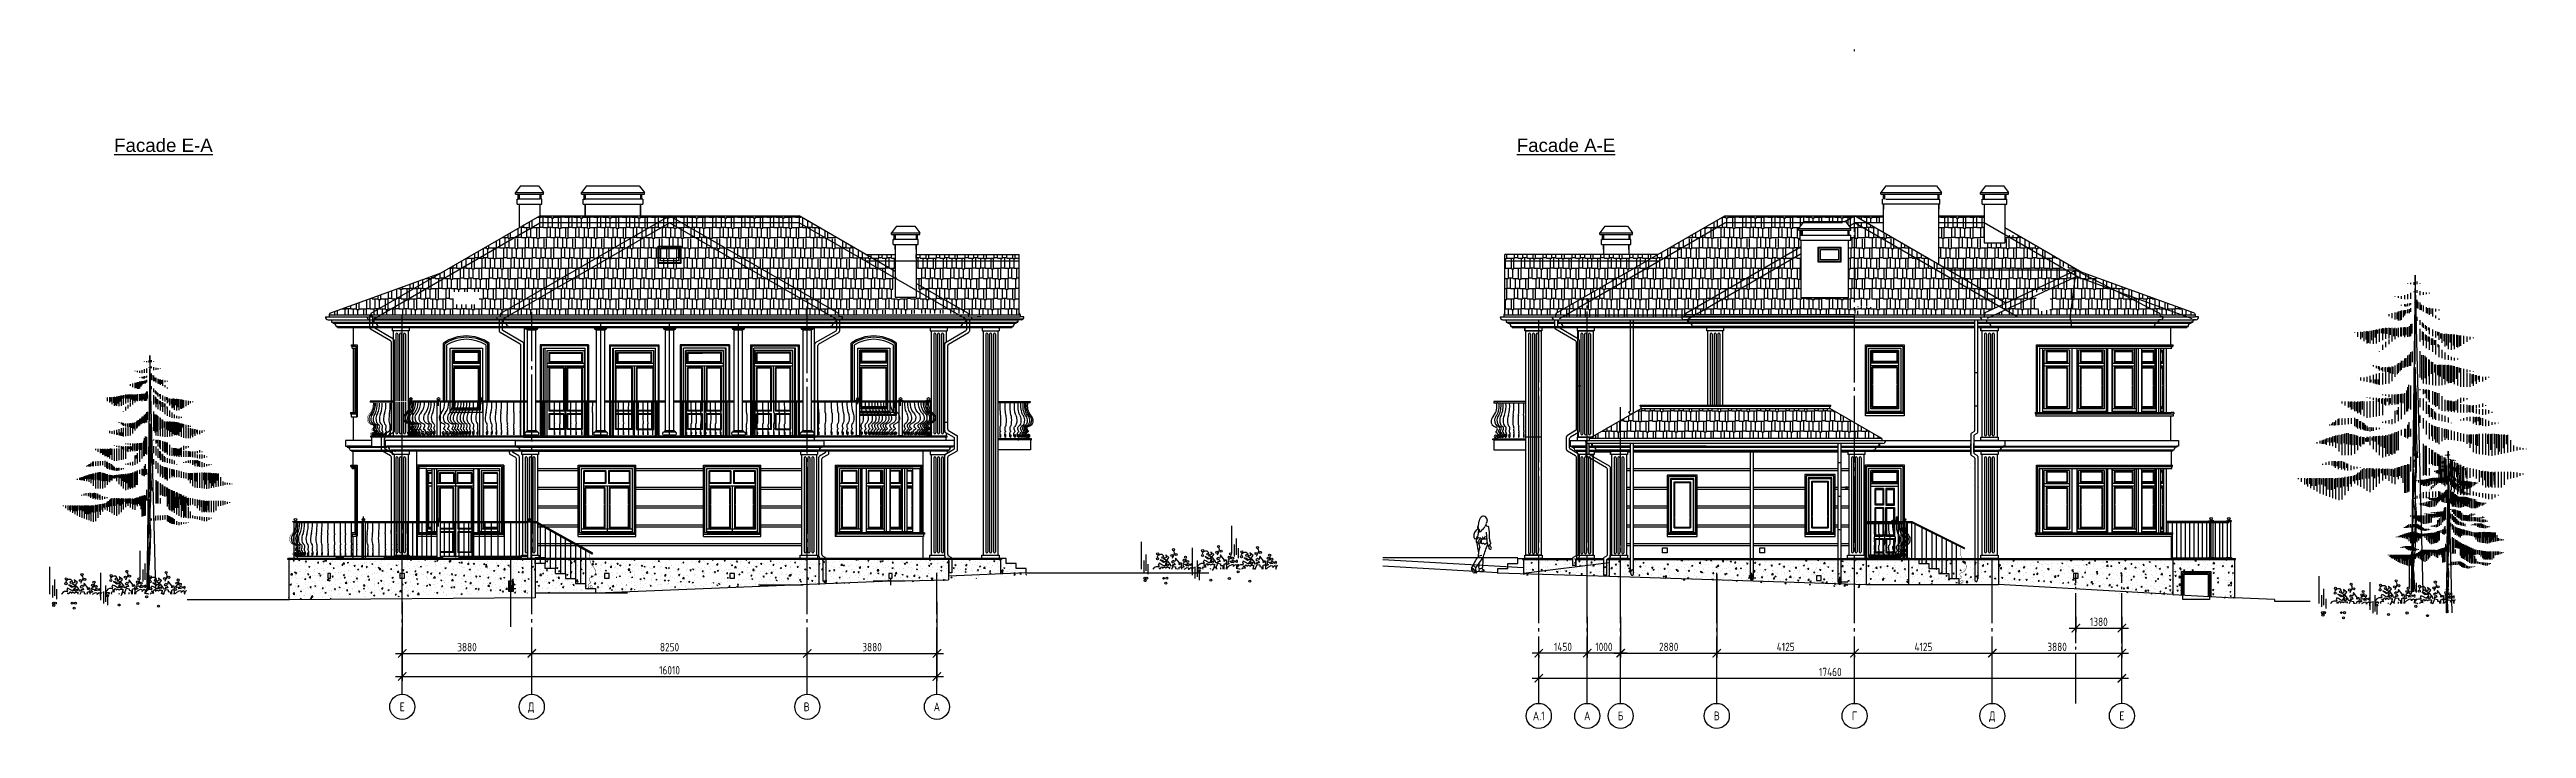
# Model space of a CAD drawing. Extents: x -133165 to 20117, y 15722 to 63536.
# Drawn here: x -54053 to 20117, y 43231 to 63536 of the extents above; entities that cross this region are included whole.
import ezdxf
from ezdxf.enums import TextEntityAlignment as Align

# ---------------------------------------------------------------- set-up
doc = ezdxf.new("R2010")
doc.units = 0
doc.header["$PDMODE"] = 3
doc.linetypes.add('GOST2_303_5', pattern=[24, 20, -1.5, 1, -1.5])
doc.layers.get('0').update_dxf_attribs({"linetype": 'CONTINUOUS'})
doc.layers.get('DEFPOINTS').update_dxf_attribs({"color": 41, "linetype": 'CONTINUOUS'})
for name, color, linetype in [('AXIS', 7, 'GOST2_303_5'), ('BALUSTRADE', 60, 'CONTINUOUS'), ('C1', 33, 'CONTINUOUS'), ('DIM', 250, 'CONTINUOUS'), ('DOORS', 32, 'CONTINUOUS'), ('FRIZ', 173, 'CONTINUOUS'), ('HATCH', 8, 'CONTINUOUS'), ('WALL', 5, 'CONTINUOUS')]:
    doc.layers.add(name, color=color, linetype=linetype)
doc.styles.add('GOST_2_304', font='CS_Gost2304.shx')
doc.styles.add('STYLE1', font='arial.ttf')
doc.dimstyles.new('SPDS', dxfattribs={"dimscale": 50, "dimtxt": 2.5, "dimasz": 2.5, "dimexe": 1.25, "dimexo": 0.625, "dimtad": 1, "dimdec": 0, "dimrnd": 0.001, "dimdsep": 46, "dimtxsty": 'GOST_2_304', "dimblk": 'ARCHTICK', "dimcen": 2.5, "dimdle": 2, "dimadec": 4, "dimazin": 0, "dimtfac": 0.75, "dimtdec": 0, "dimtmove": 0, "dimatfit": 3, "dimfxl": 1, "dimtolj": 1, "dimarcsym": 0})

msp = doc.modelspace()

# ---------------------------------------------------------------- texts
at = {"linetype": 'CONTINUOUS', "ltscale": 100, "char_height": 400, "width": 25833.88, "attachment_point": 1, "style": 'STYLE1'}
for s, insert in [('{\\fArial|b0|i0|c0|p34;\\LFacade E-A}', (-52117.1, 60874.7)), ('{\\fArial|b0|i0|c0|p34;\\LFacade A-E}', (-10117.1, 60874.7))]:
    msp.add_mtext(s, dxfattribs=dict(at, insert=insert))
at = {"layer": 'AXIS', "color": 3, "linetype": 'CONTINUOUS', "ltscale": 75, "style": 'GOST_2_304'}
for s, p in [('Е', (-43491.9, 43877.5)), ('Д', (-39630.8, 43877.5)), ('В', (-31380.8, 43877.5)), ('А', (-27481.9, 43877.5)), ('А.1', (-9457.8, 43606.2)), ('А', (-8007.8, 43606.2)), ('Б', (-7007.8, 43606.2)), ('В', (-4127.8, 43606.2)), ('Г', (-2.8, 43606.2)), ('Д', (4122.2, 43606.2)), ('Е', (8002.2, 43606.7))]:
    msp.add_text(s, height=262.5, dxfattribs=at).set_placement(p, align=Align.MIDDLE_CENTER)

# ---------------------------------------------------------------- blocks, each defined once
blk = doc.blocks.new('BITKIGRN-7')
at = {"color": 251}
for p, q in [((-16.1, 681.4), (-16.1, 682)), ((-9.2, 679.9), (-9.2, 682.8)), ((-9.2, 647.8), (-9.2, 660.9)), ((0.1, 699.6), (-8.8, -0.3)), ((-2.3, 678.3), (-2.3, 684.3)), ((-2.3, 662.5), (-2.3, 663.6)), ((18, -0.3), (0.1, 699.6)), ((4.6, 679.8), (4.6, 685.7)), ((4.6, 661.1), (4.6, 666.6)), ((11.5, 681.5), (11.5, 682.3)), ((11.5, 655.5), (11.5, 664.3)), ((18.5, 656.4), (18.5, 662.1)), ((25.4, 657.6), (25.4, 661.4)), ((32.3, 659.1), (32.3, 660.8)), ((-57.6, 609), (-57.6, 613.5)), ((-50.7, 604.6), (-50.7, 615.5)), ((-43.8, 652.3), (-43.8, 653.2)), ((-43.8, 602.1), (-43.8, 617.6)), ((-40.6, 617.5), (-40.6, 602.7)), ((-36.9, 649.8), (-36.9, 653.2)), ((-36.9, 599.6), (-36.9, 619.6)), ((-33.7, 620), (-33.7, 599.5)), ((-30, 647.2), (-30, 653.2)), ((-30, 633), (-30, 634.1)), ((-30, 600.8), (-30, 621.4)), ((-26.5, 621.8), (-26.5, 606.7)), ((-23, 646.4), (-23, 655.3)), ((-23, 631.3), (-23, 635.8)), ((-23, 610.6), (-23, 622.7)), ((-20.4, 635.2), (-20.4, 630.5)), ((-20.1, 615), (-20.1, 622.6)), ((-16.1, 647.1), (-16.1, 658.1)), ((-16.1, 630.9), (-16.1, 637.3)), ((-16.1, 615.7), (-16.1, 623.9)), ((-12.5, 616.1), (-12.5, 624.4)), ((-12.1, 637), (-12.1, 632.6)), ((-9.2, 634.7), (-9.2, 638.1)), ((-9.2, 618.8), (-9.2, 627.1)), ((-2.3, 638.6), (-2.3, 638.8)), ((0.4, 621.2), (-1.7, 502.8)), ((-0.1, 503.3), (0.4, 621.2)), ((4.6, 626.7), (4.6, 645.3)), ((4.6, 598.9), (4.6, 607.4)), ((6.9, 625.8), (6.9, 640.9)), ((11.5, 622.9), (11.5, 639.1)), ((14.5, 622.6), (14.5, 634.1)), ((18.5, 619.1), (18.5, 632.8)), ((25.4, 615.5), (25.4, 629.2)), ((28.5, 615), (28.5, 627.2)), ((32.3, 611.8), (32.3, 627.8)), ((35, 625.8), (35, 614.3)), ((39.2, 608.2), (39.2, 626.4)), ((46.1, 619.5), (46.1, 625)), ((46.1, 604.6), (46.1, 610.7)), ((53.1, 621.6), (53.1, 623.7)), ((53.1, 601), (53.1, 603.8)), ((-133.7, 572.4), (-133.7, 573)), ((-126.8, 563.3), (-126.8, 573.7)), ((-119.9, 558.4), (-119.9, 574.4)), ((-116.9, 573.6), (-116.9, 561.7)), ((-113, 553.5), (-113, 575.1)), ((-109.3, 575), (-109.3, 557.4)), ((-106, 549), (-106, 575.8)), ((-103.6, 575), (-103.6, 550.5)), ((-99.1, 548.6), (-99.1, 576.4)), ((-96.4, 576.8), (-96.4, 556.3)), ((-92.2, 548.2), (-92.2, 577.9)), ((-89.2, 578.3), (-89.2, 561.7)), ((-85.3, 548.6), (-85.3, 579.5)), ((-83, 578.6), (-83, 571)), ((-78.4, 552.1), (-78.4, 581.2)), ((-75.1, 581.1), (-75.1, 571.4)), ((-71.5, 555.7), (-71.5, 582.8)), ((-69.4, 581.9), (-69.4, 570.7)), ((-64.5, 558.8), (-64.5, 583.2)), ((-64.5, 540.9), (-64.5, 552.2)), ((-62.5, 582.6), (-62.5, 570.3)), ((-57.6, 559.8), (-57.6, 583.2)), ((-57.6, 547.3), (-57.6, 557.5)), ((-55, 582.6), (-55, 567.8)), ((-50.7, 553.1), (-50.7, 583.2)), ((-47.8, 581.9), (-47.8, 564.9)), ((-43.8, 558.5), (-43.8, 583.2)), ((-41.3, 581.9), (-41.3, 565.3)), ((-36.9, 562.8), (-36.9, 583.6)), ((-32.3, 583.7), (-32.3, 564.9)), ((-30, 564), (-30, 584)), ((-26.5, 583.7), (-26.5, 566)), ((-23, 563), (-23, 584.5)), ((-20.1, 584.4), (-20.1, 567.4)), ((-16.1, 563.7), (-16.1, 585)), ((-13.2, 587.3), (-13.2, 564.2)), ((-9.2, 564.9), (-9.2, 591.5)), ((-7.5, 591.9), (-7.5, 570.7)), ((11.5, 590.1), (11.5, 600.3)), ((11.5, 553.1), (11.5, 581.1)), ((15.6, 595.2), (15.6, 586.5)), ((15.6, 575.4), (15.6, 556.6)), ((18.5, 583.4), (18.5, 593.1)), ((18.5, 544.6), (18.5, 574)), ((22.1, 589.1), (22.1, 581.1)), ((22.1, 568.9), (22.1, 555.2)), ((25.4, 576.5), (25.4, 587)), ((25.4, 538.5), (25.4, 566.9)), ((28.5, 563.8), (28.5, 553.4)), ((28.9, 583.7), (28.9, 577.9)), ((32.3, 569.5), (32.3, 583.3)), ((32.3, 535), (32.3, 563.2)), ((35.7, 559.9), (35.7, 545.8)), ((39.2, 565.1), (39.2, 579.6)), ((39.2, 530.5), (39.2, 559.4)), ((42.6, 556.3), (42.6, 545.8)), ((46.1, 561.7), (46.1, 576.2)), ((46.1, 524.1), (46.1, 555.7)), ((49.8, 574.3), (49.8, 566.4)), ((53.1, 557.1), (53.1, 573.4)), ((56.6, 571), (56.6, 559.9)), ((60, 549.9), (60, 570.5)), ((63.4, 569.2), (63.4, 554.1)), ((66.9, 542.1), (66.9, 569.8)), ((69.9, 570.3), (69.9, 544)), ((73.8, 536.4), (73.8, 569.6)), ((76.8, 568.9), (76.8, 550.9)), ((80.7, 534.9), (80.7, 569.3)), ((84.3, 568.5), (84.3, 544.4)), ((87.6, 535.8), (87.6, 568.3)), ((91.5, 567.8), (91.5, 541.2)), ((94.6, 539.6), (94.6, 567.3)), ((97.6, 566.4), (97.6, 542.2)), ((101.5, 543.5), (101.5, 566.3)), ((108.4, 547.7), (108.4, 565.3)), ((115.3, 552.2), (115.3, 564.3)), ((122.2, 557.2), (122.2, 563.3)), ((129.1, 560.2), (129.1, 562.3)), ((-99.1, 501.5), (-99.1, 501.8)), ((-92.2, 497.8), (-92.2, 500.4)), ((-85.3, 494.1), (-85.3, 499)), ((-81.5, 498.3), (-81.5, 492.4)), ((-78.4, 530.7), (-78.4, 531.7)), ((-78.4, 489), (-78.4, 497.5)), ((-74.8, 495), (-74.8, 489.9)), ((-71.5, 534.4), (-71.5, 545.7)), ((-71.5, 486.8), (-71.5, 496.1)), ((-67.2, 495.8), (-67.2, 487)), ((-64.5, 459.2), (-64.5, 496.3)), ((-60.9, 495.8), (-60.9, 485.7)), ((-57.6, 460.2), (-57.6, 497.1)), ((-55.4, 495.8), (-55.4, 483.2)), ((-50.7, 465.6), (-50.7, 497.9)), ((-49.1, 497.1), (-49.1, 481.5)), ((-43.8, 474.6), (-43.8, 499.7)), ((-39.8, 502.1), (-39.8, 480.6)), ((-36.9, 483.6), (-36.9, 504.9)), ((-33.5, 505.9), (-33.5, 487.8)), ((-30, 490.5), (-30, 510.2)), ((-27.2, 510.6), (-27.2, 494.5)), ((-23, 495.7), (-23, 515.5)), ((-20.5, 516.5), (-20.5, 497.9)), ((-16.1, 497.1), (-16.1, 521.9)), ((-13.3, 524.5), (-13.3, 499.2)), ((-9.2, 499.1), (-9.2, 529.6)), ((-6.6, 531.2), (-6.6, 507.2)), ((-1.7, 469.2), (-0.6, 496.3)), ((-0.6, 496.3), (0.5, 489.3)), ((11.5, 473.8), (11.5, 531.8)), ((14.5, 522.5), (14.5, 469.2)), ((18.5, 460.1), (18.5, 522.7)), ((21.4, 521.3), (21.4, 472.3)), ((25.4, 459), (25.4, 517.6)), ((29.9, 513.6), (29.9, 476.6)), ((32.3, 457.9), (32.3, 512.4)), ((35.7, 508.2), (35.7, 481.2)), ((39.2, 456.8), (39.2, 507.2)), ((43, 502.4), (43, 484.3)), ((46.1, 455.8), (46.1, 502)), ((49.6, 500.9), (49.6, 478.5)), ((50.8, 547.3), (50.8, 540.4)), ((53.1, 518.5), (53.1, 544.7)), ((53.1, 455.8), (53.1, 501.8)), ((55.8, 501.3), (55.8, 475.4)), ((60, 516), (60, 534.9)), ((60, 456.7), (60, 501.6)), ((62.7, 500.9), (62.7, 470.8)), ((66.9, 513.4), (66.9, 528.8)), ((66.9, 458.2), (66.9, 501.4)), ((70.1, 500.5), (70.1, 465)), ((73.8, 512.2), (73.8, 522.8)), ((73.8, 460.7), (73.8, 501.2)), ((77, 500.1), (77, 461.9)), ((80.7, 511.8), (80.7, 518.8)), ((80.7, 461.6), (80.7, 500.2)), ((83.6, 499), (83.6, 463.5)), ((87.6, 511.4), (87.6, 517.2)), ((87.6, 458.8), (87.6, 498.2)), ((91.3, 496.3), (91.3, 470.8)), ((94.6, 513.4), (94.6, 515.5)), ((94.6, 455.8), (94.6, 496.2)), ((97.8, 494.7), (97.8, 484.3)), ((101.5, 452.7), (101.5, 494.3)), ((-126.8, 473.9), (-126.8, 474.2)), ((-119.9, 467), (-119.9, 473.8)), ((-113, 465), (-113, 473.4)), ((-106, 463.8), (-106, 475.1)), ((-99.1, 462.5), (-99.1, 477.3)), ((-97.1, 463), (-97.1, 468.4)), ((-92.2, 460.8), (-92.2, 479.4)), ((-88.7, 460), (-88.7, 468.9)), ((-85.3, 459), (-85.3, 481.6)), ((-81.5, 458.7), (-81.5, 468.9)), ((-78.4, 457.3), (-78.4, 483)), ((-71.5, 458.1), (-71.5, 484)), ((-18.8, 444.4), (-18.8, 398.5)), ((-16.1, 398.9), (-16.1, 452.4)), ((-14.2, 457.1), (-14.2, 404.8)), ((-9.2, 402.8), (-9.2, 456)), ((-1.7, 438.8), (-1.7, 469.2)), ((1, 442.6), (-1.2, 476.8)), ((0.5, 489.3), (0.5, 478.4)), ((0.5, 478.4), (0.5, 459.4)), ((0.5, 459.4), (1.5, 446.4)), ((0.5, 413.2), (1, 442.6)), ((1.5, 446.4), (2.1, 438.2)), ((11.5, 445.6), (11.5, 447.9)), ((18.5, 436.5), (18.5, 447.3)), ((21.4, 446.5), (21.4, 438)), ((25.4, 427.5), (25.4, 446.8)), ((29.2, 446.1), (29.2, 424.5)), ((32.3, 418.8), (32.3, 445.2)), ((39.2, 413.7), (39.2, 443.1)), ((43.4, 441.1), (43.4, 412.1)), ((46.1, 408.5), (46.1, 441)), ((49.2, 439.1), (49.2, 410.6)), ((53.1, 403.4), (53.1, 439)), ((108.4, 452.6), (108.4, 492.5)), ((115.3, 486.1), (115.3, 490.9)), ((115.3, 452.6), (115.3, 484.2)), ((122.2, 486.4), (122.2, 489.2)), ((122.2, 452.6), (122.2, 482.3)), ((126, 480.1), (126, 460)), ((129.1, 486.6), (129.1, 487.5)), ((129.1, 455.2), (129.1, 480.5)), ((132.9, 478.5), (132.9, 465)), ((136.1, 459.5), (136.1, 478.6)), ((139.9, 476.6), (139.9, 469.2)), ((143, 463.8), (143, 476.8)), ((149.9, 464.3), (149.9, 475.1)), ((156.8, 468), (156.8, 475.1)), ((163.7, 473.2), (163.7, 475.1)), ((-161.4, 416.2), (-161.4, 420.6)), ((-154.5, 411.7), (-154.5, 420.6)), ((-147.6, 407.2), (-147.6, 420.6)), ((-144.6, 419.6), (-144.6, 407.8)), ((-140.6, 402.7), (-140.6, 420.6)), ((-137.5, 419.6), (-137.5, 403.1)), ((-133.7, 398.6), (-133.7, 420.6)), ((-133.7, 366.1), (-133.7, 384.2)), ((-130.3, 418.7), (-130.3, 398.9)), ((-126.8, 394.9), (-126.8, 420.6)), ((-123.6, 419.6), (-123.6, 396)), ((-119.9, 391.3), (-119.9, 420.6)), ((-117.3, 420.8), (-117.3, 402.7)), ((-113, 387.7), (-113, 420.6)), ((-106, 429.5), (-106, 430)), ((-106, 384.1), (-106, 420.7)), ((-99.1, 426.7), (-99.1, 429.4)), ((-99.1, 384.8), (-99.1, 421.2)), ((-92.2, 423.9), (-92.2, 428.8)), ((-92.2, 386.1), (-92.2, 421.7)), ((-85.3, 387.3), (-85.3, 428.1)), ((-81.9, 426.3), (-81.9, 419.6)), ((-78.4, 388.6), (-78.4, 427.5)), ((-74.3, 426.3), (-74.3, 415.8)), ((-71.5, 434.4), (-71.5, 435.7)), ((-71.5, 389.9), (-71.5, 427.8)), ((-68, 426.3), (-68, 413.7)), ((-64.5, 432.7), (-64.5, 435.7)), ((-64.5, 411.3), (-64.5, 428.1)), ((-62.1, 426.7), (-62.1, 420)), ((-57.6, 431), (-57.6, 435.7)), ((-57.6, 412.1), (-57.6, 428.4)), ((-55, 427.6), (-55, 415.8)), ((-50.7, 429.2), (-50.7, 435.7)), ((-50.7, 412.8), (-50.7, 428.8)), ((-46.6, 435.2), (-46.6, 416.6)), ((-43.8, 413.6), (-43.8, 436)), ((-43.8, 372.4), (-43.8, 400)), ((-40.7, 401), (-40.7, 391.3)), ((-40.2, 435.6), (-40.2, 414.5)), ((-36.9, 414.4), (-36.9, 436.8)), ((-36.9, 376.6), (-36.9, 407.6)), ((-33.1, 436.4), (-33.1, 417.9)), ((-30, 415.1), (-30, 437.6)), ((-30, 380.9), (-30, 415.1)), ((-27.2, 437.3), (-27.2, 417)), ((-23, 391.3), (-23, 438.5)), ((-1.7, 327.4), (-1.7, 438.8)), ((1, 311.1), (0.5, 413.2)), ((2.1, 438.2), (2.1, 422.5)), ((2.1, 422.5), (2.6, 394.2)), ((2.6, 394.2), (2.1, 358.9)), ((11.5, 407.7), (11.5, 428)), ((11.5, 373.4), (11.5, 389.3)), ((18.5, 400.4), (18.5, 426.9)), ((25.4, 393.2), (25.4, 420)), ((29.2, 412.9), (29.2, 393.2)), ((32.3, 385.9), (32.3, 412.1)), ((35.7, 405.6), (35.7, 386.7)), ((39.2, 381.5), (39.2, 403.7)), ((43, 398.2), (43, 382.8)), ((46.1, 380.1), (46.1, 395.3)), ((53.1, 378.6), (53.1, 392.7)), ((60, 399.8), (60, 432.2)), ((60, 377.1), (60, 390.7)), ((66.9, 399), (66.9, 423.7)), ((66.9, 375.7), (66.9, 388.7)), ((70.8, 422.2), (70.8, 401.3)), ((73.8, 398.2), (73.8, 422.5)), ((73.8, 374.2), (73.8, 385.2)), ((77, 421.8), (77, 400.2)), ((80.7, 397.4), (80.7, 421.5)), ((83.9, 420.6), (83.9, 399.8)), ((87.6, 396.6), (87.6, 420.6)), ((90.5, 421.8), (90.5, 400.9)), ((94.6, 396), (94.6, 424.7)), ((101.5, 417.4), (101.5, 428.8)), ((101.5, 396), (101.5, 414.6)), ((108.4, 421), (108.4, 428.3)), ((108.4, 396), (108.4, 413.8)), ((115.3, 424.7), (115.3, 427.8)), ((115.3, 396), (115.3, 413)), ((115.3, 378.6), (115.3, 385.8)), ((119, 411.8), (119, 397.5)), ((122.2, 396), (122.2, 412.4)), ((122.2, 377), (122.2, 386.1)), ((126.8, 411), (126.8, 397.5)), ((129.1, 395.3), (129.1, 412.4)), ((129.1, 372), (129.1, 386.1)), ((132.6, 385.5), (132.6, 374.3)), ((136.1, 405.3), (136.1, 412.4)), ((136.1, 394), (136.1, 404)), ((136.1, 368.7), (136.1, 386.1)), ((138.7, 385.5), (138.7, 377)), ((143, 407.1), (143, 413.6)), ((143, 392.6), (143, 403.7)), ((143, 367.8), (143, 386.1)), ((145, 384.3), (145, 368.5)), ((149.9, 408.8), (149.9, 416.2)), ((149.9, 391.2), (149.9, 403.3)), ((156.8, 410.5), (156.8, 412.4)), ((156.8, 391.5), (156.8, 403)), ((163.7, 393.5), (163.7, 401.5)), ((170.7, 395.4), (170.7, 397.2)), ((-216.7, 327.5), (-216.7, 330.4)), ((-209.8, 327.5), (-209.8, 333)), ((-206.3, 334.4), (-206.3, 326.6)), ((-202.9, 326.4), (-202.9, 335.6)), ((-199.7, 336.3), (-199.7, 326.6)), ((-196, 324.8), (-196, 338.2)), ((-193.5, 339), (-193.5, 330.1)), ((-189.1, 367.5), (-189.1, 369.7)), ((-189.1, 323.3), (-189.1, 340.9)), ((-185.7, 341), (-185.7, 329.3)), ((-185.3, 370.9), (-185.3, 368.2)), ((-182.1, 367.8), (-182.1, 374)), ((-182.1, 321.7), (-182.1, 343.1)), ((-179.1, 374.4), (-179.1, 367.4)), ((-179.1, 343.7), (-179.1, 330.5)), ((-175.2, 368.2), (-175.2, 378.3)), ((-175.2, 317.8), (-175.2, 344.8)), ((-172.5, 345.3), (-172.5, 328.5)), ((-171.3, 381.1), (-171.3, 368.2)), ((-168.3, 368.6), (-168.3, 382.4)), ((-168.3, 309.7), (-168.3, 346.5)), ((-164.7, 345.6), (-164.7, 326.2)), ((-161.4, 368.9), (-161.4, 382.7)), ((-161.4, 301.7), (-161.4, 348.1)), ((-158.1, 348.4), (-158.1, 328.1)), ((-154.5, 369.5), (-154.5, 383.1)), ((-154.5, 301.5), (-154.5, 349.8)), ((-151.5, 350.3), (-151.5, 326.2)), ((-147.6, 370.2), (-147.6, 383.5)), ((-147.6, 301.5), (-147.6, 350.1)), ((-144.1, 348.4), (-144.1, 325)), ((-140.6, 371), (-140.6, 383.8)), ((-140.6, 301.5), (-140.6, 348.3)), ((-137.8, 347.2), (-137.8, 323.5)), ((-133.7, 304.9), (-133.7, 346.5)), ((-130.5, 344.9), (-130.5, 324.6)), ((-130.1, 381.5), (-130.1, 363.2)), ((-126.8, 360.9), (-126.8, 380.9)), ((-126.8, 313), (-126.8, 344.7)), ((-123.1, 341.8), (-123.1, 322.7)), ((-122.7, 377.2), (-122.7, 361.2)), ((-119.9, 358.6), (-119.9, 377.1)), ((-119.9, 320.9), (-119.9, 342.9)), ((-116.5, 341.4), (-116.5, 326.2)), ((-116.1, 374.1), (-116.1, 358.9)), ((-113, 357.1), (-113, 372.4)), ((-113, 326), (-113, 341.3)), ((-109.8, 356.5), (-109.8, 369)), ((-109.5, 339.4), (-109.5, 332)), ((-106, 355.6), (-106, 366.5)), ((-106, 331), (-106, 341.9)), ((-104, 355.4), (-104, 362.8)), ((-104, 341), (-104, 332)), ((-99.1, 354.1), (-99.1, 363.3)), ((-99.1, 323.8), (-99.1, 342.6)), ((-95.8, 355.4), (-95.8, 362.8)), ((-95.5, 341), (-95.5, 334)), ((-92.2, 355.8), (-92.2, 362.9)), ((-92.2, 314.8), (-92.2, 343.3)), ((-89.2, 342.9), (-89.2, 332)), ((-85.3, 357.7), (-85.3, 362.5)), ((-85.3, 308.1), (-85.3, 344)), ((-81.8, 343.3), (-81.8, 325)), ((-78.4, 359.5), (-78.4, 362.1)), ((-78.4, 301.6), (-78.4, 344.7)), ((-75.6, 343.7), (-75.6, 321.1)), ((-71.5, 373.4), (-71.5, 375.4)), ((-71.5, 361.3), (-71.5, 361.7)), ((-71.5, 296.3), (-71.5, 345.4)), ((-68.6, 343.7), (-68.6, 317.6)), ((-64.5, 372.4), (-64.5, 377.3)), ((-64.5, 298.4), (-64.5, 346.1)), ((-61.6, 345.3), (-61.6, 304.4)), ((-57.6, 371.4), (-57.6, 379.2)), ((-57.6, 300.4), (-57.6, 347.1)), ((-54.6, 347.2), (-54.6, 304.4)), ((-50.7, 370.4), (-50.7, 381.1)), ((-50.7, 302.5), (-50.7, 349.7)), ((-47.2, 349.5), (-47.2, 305.6)), ((-43.8, 305.4), (-43.8, 352.3)), ((-41, 352.7), (-41, 312.2)), ((-36.9, 312.4), (-36.9, 355)), ((-30, 345.3), (-30, 357.6)), ((-23, 341.9), (-23, 360.2)), ((-20.1, 340.6), (-20.1, 359.9)), ((-16.1, 338.6), (-16.1, 368.4)), ((-12.7, 342.3), (-12.7, 374.7)), ((-9.2, 343.2), (-9.2, 359.6)), ((-3.9, 303), (-2.8, 360)), ((2.1, 358.9), (3.7, 314.4)), ((18.5, 360.5), (18.5, 383.6)), ((25.4, 347.6), (25.4, 377.9)), ((32.3, 337.3), (32.3, 372.3)), ((36.1, 368.5), (36.1, 344)), ((39.2, 333.5), (39.2, 367)), ((42.9, 365.6), (42.9, 336.7)), ((46.1, 329.6), (46.1, 365.2)), ((49.1, 363.9), (49.1, 329.9)), ((53.1, 325.8), (53.1, 363.4)), ((60, 332.9), (60, 361.5)), ((64.4, 358.8), (64.4, 341.8)), ((66.9, 335.7), (66.9, 359.7)), ((69.5, 358.8), (69.5, 339.5)), ((73.8, 335.7), (73.8, 357.9)), ((80.7, 372.7), (80.7, 373.2)), ((80.7, 335.7), (80.7, 356)), ((87.6, 335), (87.6, 354.2)), ((94.6, 333.6), (94.6, 352.4)), ((101.5, 378.6), (101.5, 380.8)), ((101.5, 332.3), (101.5, 350.6)), ((108.4, 378.6), (108.4, 383.3)), ((108.4, 331), (108.4, 348.8)), ((115.3, 326.4), (115.3, 347)), ((118.9, 346.3), (118.9, 329.3)), ((122.2, 317.5), (122.2, 347.1)), ((124.5, 347.5), (124.5, 327.6)), ((129.1, 308.6), (129.1, 347.5)), ((133.6, 346.9), (133.6, 324.8)), ((136.1, 305), (136.1, 348)), ((138.2, 347.5), (138.2, 322.5)), ((143, 304), (143, 348.5)), ((149.9, 366.8), (149.9, 383.6)), ((149.9, 303.1), (149.9, 348.9)), ((156.8, 365.8), (156.8, 380.4)), ((156.8, 302.1), (156.8, 349.4)), ((160.3, 347.5), (160.3, 327)), ((163.7, 366.6), (163.7, 377.3)), ((163.7, 301.2), (163.7, 349.1)), ((167.1, 348), (167.1, 313.4)), ((170.7, 368.5), (170.7, 374.6)), ((170.7, 300.2), (170.7, 348.7)), ((175, 348.6), (175, 326.5)), ((177.6, 370.5), (177.6, 373.9)), ((177.6, 301.6), (177.6, 348.3)), ((180.1, 348), (180.1, 317.4)), ((184.5, 372.5), (184.5, 373.1)), ((184.5, 303.2), (184.5, 347.9)), ((186.4, 346.9), (186.4, 310)), ((191.4, 304.8), (191.4, 347.5)), ((194.9, 346.9), (194.9, 317.4)), ((198.3, 306.3), (198.3, 347.1)), ((201.7, 345.8), (201.7, 325.9)), ((205.2, 307.7), (205.2, 346.7)), ((212.2, 309.2), (212.2, 335)), ((-223.6, 327.5), (-223.6, 327.7)), ((-204, 280.5), (-204, 282.6)), ((-197.1, 280.5), (-197.1, 285.2)), ((-190.2, 280.5), (-190.2, 287.7)), ((-183.3, 278.8), (-183.3, 288)), ((-179.7, 288.2), (-179.7, 277.2)), ((-176.4, 273.9), (-176.4, 288)), ((-173.1, 286.7), (-173.1, 277.2)), ((-169.5, 270.6), (-169.5, 288)), ((-166.9, 288.2), (-166.9, 273.8)), ((-162.5, 269.6), (-162.5, 288)), ((-158.8, 286.7), (-158.8, 271.9)), ((-155.6, 268.6), (-155.6, 285.5)), ((-151.6, 282.9), (-151.6, 273.4)), ((-148.7, 267.6), (-148.7, 282.3)), ((-141.8, 268.4), (-141.8, 279.1)), ((-134.9, 270.4), (-134.9, 276.5)), ((-128, 272.4), (-128, 275.7)), ((-121, 274.4), (-121, 275)), ((-36.9, 248.8), (-36.9, 275)), ((-33.9, 256.2), (-33.9, 274.8)), ((-30, 251.2), (-30, 277.3)), ((-26.9, 277.7), (-26.9, 240.2)), ((-23, 218), (-23, 279.6)), ((-19.5, 218.6), (-19.5, 279.4)), ((-16.1, 219.4), (-16.1, 281.9)), ((-13.3, 220.9), (-13.3, 281.1)), ((-9.2, 265.3), (-9.2, 297.9)), ((-2.3, 274.5), (-2.3, 291.1)), ((-1.7, 299.2), (-1.7, 327.4)), ((0.8, 275), (-1.6, 253.1)), ((-0.8, 307.1), (0, 298.5)), ((3.1, 297.7), (-0.8, 307.1)), ((0, 298.5), (0.8, 275)), ((5.3, 295.4), (1, 311.1)), ((3.1, 268), (3.1, 297.7)), ((3.7, 314.4), (5.3, 295.4)), ((18.5, 256.3), (18.5, 327)), ((21.9, 322.5), (21.9, 257.8)), ((25.4, 256.3), (25.4, 322.1)), ((32.3, 281.5), (32.3, 317.3)), ((36.1, 313.4), (36.1, 282.8)), ((39.2, 279.8), (39.2, 312.4)), ((43.4, 307.7), (43.4, 278.8)), ((46.1, 278), (46.1, 307.5)), ((49.7, 304.3), (49.7, 278.2)), ((53.1, 247.3), (53.1, 303.2)), ((55.3, 300.4), (56.5, 240.2)), ((60, 237.2), (60, 299.9)), ((64.4, 235.7), (64.4, 296.4)), ((66.9, 232.9), (66.9, 296.7)), ((68.4, 293.5), (69.5, 236.8)), ((73.8, 228.6), (73.8, 293.5)), ((77.5, 289), (76.3, 243.6)), ((80.7, 224.3), (80.7, 290.2)), ((82, 288.4), (83.7, 244.2)), ((87.6, 219.9), (87.6, 287)), ((90.5, 284.5), (91.6, 252.7)), ((94.6, 215.6), (94.6, 283.7)), ((97.3, 279.9), (97.9, 235.1)), ((101.5, 213.7), (101.5, 280.5)), ((104.1, 276), (104.7, 217.5)), ((108.4, 213.4), (108.4, 277.3)), ((219.1, 310.7), (219.1, 323)), ((226, 312.2), (226, 319.7)), ((232.9, 313.1), (232.9, 318.4)), ((239.8, 313.9), (239.8, 317.1)), ((246.7, 314.8), (246.7, 315.9)), ((-258.2, 248.4), (-258.2, 250.9)), ((-251.3, 242.5), (-251.3, 250.9)), ((-244.4, 236.7), (-244.4, 250.9)), ((-240.7, 249.5), (-240.7, 237.6)), ((-237.5, 232.5), (-237.5, 250.9)), ((-233.6, 250.5), (-233.6, 238.1)), ((-230.6, 228.6), (-230.6, 250.9)), ((-228.3, 250), (-228.3, 233.8)), ((-223.6, 224.8), (-223.6, 250.9)), ((-220.7, 250), (-220.7, 233.8)), ((-216.7, 220.9), (-216.7, 250.9)), ((-213.1, 250.5), (-213.1, 236.7)), ((-209.8, 217), (-209.8, 250.9)), ((-206.9, 250), (-206.9, 236.7)), ((-202.9, 214.3), (-202.9, 250.9)), ((-199.7, 250), (-199.7, 233.3)), ((-196, 211.8), (-196, 250.9)), ((-193.5, 250.5), (-193.5, 225.7)), ((-189.1, 209.3), (-189.1, 250.9)), ((-185.9, 250.5), (-185.9, 224.7)), ((-182.1, 206.8), (-182.1, 250.9)), ((-178.3, 249.1), (-178.3, 227.1)), ((-175.2, 204.3), (-175.2, 250.9)), ((-172.6, 250.5), (-172.6, 230.5)), ((-168.3, 201.8), (-168.3, 251.2)), ((-165, 250.5), (-165, 230)), ((-161.4, 203.8), (-161.4, 252.3)), ((-158.3, 251.4), (-158.3, 232.8)), ((-154.5, 213.4), (-154.5, 253.4)), ((-150.7, 253.3), (-150.7, 232.4)), ((-147.6, 222.9), (-147.6, 254.4)), ((-144, 254.3), (-144, 238.1)), ((-140.6, 232.5), (-140.6, 255.5)), ((-137.3, 255.7), (-137.3, 244.3)), ((-133.7, 239.1), (-133.7, 257.5)), ((-130.2, 258.6), (-130.2, 246.2)), ((-126.8, 235.4), (-126.8, 262.7)), ((-123.5, 263.4), (-123.5, 246.7)), ((-119.9, 231.7), (-119.9, 267.9)), ((-117.3, 270.5), (-117.3, 248.6)), ((-113, 228.1), (-113, 272.7)), ((-109.2, 271), (-109.2, 250)), ((-106, 222.4), (-106, 272.6)), ((-102.1, 271.9), (-102.1, 250)), ((-99.1, 219.5), (-99.1, 272.5)), ((-95.4, 271.9), (-95.4, 254.3)), ((-92.2, 225.1), (-92.2, 272.3)), ((-89.7, 270), (-89.7, 250.5)), ((-85.3, 231.2), (-85.3, 272.2)), ((-81.6, 271.5), (-81.6, 254.3)), ((-78.4, 238.6), (-78.4, 272)), ((-74.9, 270.5), (-74.9, 261.9)), ((-71.5, 245.9), (-71.5, 271.9)), ((-68.7, 270.5), (-68.7, 257.2)), ((-64.5, 249.3), (-64.5, 271.7)), ((-61.6, 271.5), (-61.6, 257.6)), ((-57.6, 244.5), (-57.6, 271.6)), ((-53.5, 270.5), (-53.5, 255.7)), ((-50.7, 239.7), (-50.7, 271.4)), ((-47.8, 270), (-47.8, 253.8)), ((-43.8, 237.7), (-43.8, 272.7)), ((-40.6, 273.4), (-40.6, 253.8)), ((-1.6, 234.3), (-4.7, 206.1)), ((-3.9, 198.2), (-3.1, 260.9)), ((-3.1, 260.9), (-3.1, 271.1)), ((-1.6, 253.1), (-1.6, 234.3)), ((0.8, 235.8), (3.1, 268)), ((0.8, 199.8), (0.8, 235.8)), ((18.4, 206.3), (18.4, 220.1)), ((25.3, 206.6), (25.3, 220.4)), ((32.2, 207.2), (32.2, 220.8)), ((32.3, 256.3), (32.3, 273.1)), ((39.2, 207.9), (39.2, 221.2)), ((46.1, 208.7), (46.1, 221.5)), ((53, 203.8), (53, 221.9)), ((55.9, 202.2), (55.9, 220.3)), ((110.9, 272.5), (112.6, 252.1)), ((115.3, 248.7), (115.3, 274.1)), ((115.3, 213.2), (115.3, 245.3)), ((122.2, 251.4), (122.2, 272.7)), ((122.2, 212.9), (122.2, 233.2)), ((129.1, 254.1), (129.1, 271.4)), ((129.1, 212.6), (129.1, 221.1)), ((136.1, 250.1), (136.1, 270)), ((143, 242.8), (143, 268.7)), ((146.7, 266.3), (146.7, 252.1)), ((149.9, 235.5), (149.9, 267.3)), ((154, 265.2), (153.5, 246.4)), ((156.8, 230.3), (156.8, 266)), ((160.3, 265.7), (160.3, 232.8)), ((163.7, 230.3), (163.7, 264.7)), ((167.1, 264), (167.1, 232.3)), ((170.7, 230.3), (170.7, 264.5)), ((173.9, 263.5), (175, 236.8)), ((177.6, 230.3), (177.6, 264.5)), ((184.5, 230.3), (184.5, 264.5)), ((191.4, 230.3), (191.4, 264.5)), ((198.3, 235.8), (198.3, 264.5)), ((205.2, 248.4), (205.2, 264.5)), ((212.2, 250), (212.2, 264.5)), ((219.1, 251.7), (219.1, 264.3)), ((226, 253.3), (226, 263.2)), ((232.9, 255.9), (232.9, 262.1)), ((239.8, 258.8), (239.8, 261)), ((-4.7, 206.1), (-0.8, 178.6)), ((-4.7, 137.1), (-3.9, 168.5)), ((-3.9, 168.5), (-3.9, 198.2)), ((-2.3, 205.2), (-2.3, 207.4)), ((-0.8, 178.6), (0, 149.6)), ((3.1, 173.9), (0.8, 199.8)), ((2.3, 131.6), (3.1, 173.9)), ((4.6, 205.5), (4.6, 211.7)), ((11.5, 205.9), (11.5, 216)), ((59.9, 198.6), (59.9, 218.6)), ((63.3, 197.6), (63.3, 215.8)), ((66.8, 196.3), (66.8, 214.8)), ((70.1, 195.9), (70.1, 212.4)), ((73.7, 194.8), (73.7, 210.1)), ((80.7, 193.3), (80.7, 204.2)), ((87.6, 191.8), (87.6, 201)), ((94.5, 193.5), (94.5, 200.6)), ((101.4, 195.4), (101.4, 200.2)), ((108.3, 197.2), (108.3, 199.8)), ((115.3, 199), (115.3, 199.4)), ((136.1, 211.3), (136.1, 218.8)), ((143, 209.5), (143, 218.1)), ((149.9, 207.7), (149.9, 217.5)), ((156.8, 205.9), (156.8, 216.8)), ((163.7, 204.2), (163.7, 216.2)), ((170.7, 204.2), (170.7, 215.5)), ((177.6, 208.2), (177.6, 214.8)), ((184.5, 212.1), (184.5, 214.2)), ((-5.5, 65), (-4.7, 137.1)), ((-0.8, 133.2), (-3.9, 102.6)), ((0, 149.6), (-0.8, 133.2)), ((0, 90.9), (2.3, 131.6)), ((-6.3, 21.9), (-5.5, 65)), ((-4.7, 86.2), (-5.5, 66.6)), ((-5.5, 66.6), (-5.5, 47.8)), ((-3.9, 102.6), (-4.7, 86.2)), ((-3.1, 50.9), (0, 90.9)), ((-6.3, 0), (-6.3, 21.9)), ((-3.9, -0.8), (-6.3, 0)), ((-5.5, 47.8), (-5.5, 21.2)), ((-5.5, 21.2), (-3.9, -0.8)), ((0, 0), (-3.1, 50.9))]:
    blk.add_line(p, q, dxfattribs=at)
blk = doc.blocks.new('CLGR-2')
at = {"color": 59}
for p, q in [((270.6, 174.9), (270.6, 93)), ((0, 127), (0, 45.1)), ((14.6, 89.1), (14.6, 40.2)), ((51.7, 85.9), (48.4, 83.5)), ((48.4, 83.5), (49.3, 81.1)), ((54.8, 88.4), (51.7, 85.9)), ((58.1, 89.2), (54.8, 88.4)), ((63.7, 89.2), (58.1, 89.2)), ((68.4, 84.3), (63.7, 89.2)), ((75.5, 79.6), (67.6, 75.6)), ((67.6, 75.6), (73.2, 74)), ((74, 87.6), (75.5, 79.6)), ((83.7, 79.6), (74, 87.6)), ((74.8, 68.3), (83.7, 79.6)), ((94, 78), (96.3, 83.5)), ((96.3, 83.5), (98, 85.9)), ((98, 97.9), (97.2, 97.9)), ((99.6, 97.9), (98, 97.9)), ((98, 85.9), (99.6, 90)), ((100.4, 93.9), (99.6, 97.9)), ((99.6, 90), (100.4, 93.9)), ((103.6, 78), (102.7, 75.6)), ((102.7, 75.6), (103.6, 73.2)), ((114.7, 63.6), (103.6, 78)), ((135.5, 74.8), (133.9, 76.4)), ((134.7, 73.2), (135.5, 74.8)), ((153, 108.8), (153, 26.8)), ((186.3, 95.6), (183, 93.2)), ((183, 93.2), (184, 90.8)), ((189.4, 98.1), (186.3, 95.6)), ((192.7, 98.8), (189.4, 98.1)), ((191.9, 82.9), (197.5, 78.9)), ((198.3, 80.5), (191.9, 82.9)), ((198.3, 98.8), (192.7, 98.8)), ((197.5, 78.9), (201.4, 75.6)), ((203, 94), (198.3, 98.8)), ((204.7, 75.6), (198.3, 80.5)), ((201.4, 75.6), (204.7, 77.2)), ((210.2, 89.2), (202.2, 85.3)), ((202.2, 85.3), (207.8, 83.7)), ((211.1, 82.9), (204.7, 75.6)), ((204.7, 77.2), (210.2, 76.4)), ((207.8, 83.7), (211.1, 82.9)), ((208.6, 97.3), (210.2, 89.2)), ((218.3, 89.2), (208.6, 97.3)), ((209.4, 78), (218.3, 89.2)), ((215, 78.9), (209.4, 78)), ((210.2, 76.4), (212.7, 74)), ((223, 68.5), (215, 78.9)), ((231.9, 80.5), (226.3, 76.4)), ((226.3, 76.4), (228.6, 74.8)), ((228.6, 87.6), (230.9, 93.2)), ((228.6, 74.8), (234.2, 74)), ((230.9, 93.2), (232.7, 95.6)), ((232.7, 107.6), (231.9, 107.6)), ((235, 77.2), (231.9, 80.5)), ((234.2, 107.6), (232.7, 107.6)), ((232.7, 95.6), (234.2, 99.6)), ((235, 103.6), (234.2, 107.6)), ((234.2, 99.6), (235, 103.6)), ((238.3, 82.9), (235, 77.2)), ((238.3, 87.6), (237.3, 85.3)), ((237.3, 85.3), (238.3, 82.9)), ((249.4, 73.2), (238.3, 87.6)), ((261.4, 73.2), (263.7, 75.6)), ((263.7, 75.6), (266.2, 76.4)), ((266.2, 76.4), (269.3, 78.9)), ((270.1, 84.5), (268.6, 86)), ((269.3, 82.9), (270.1, 84.5)), ((269.3, 78.9), (269.3, 82.9)), ((279, 118.6), (279, 83.1)), ((285.1, 137), (285.1, 88)), ((291.3, 107.7), (291.3, 78.2)), ((303.6, 92), (300.3, 89.7)), ((300.3, 89.7), (301.3, 87.3)), ((306.7, 94.5), (303.6, 92)), ((310, 95.3), (306.7, 94.5)), ((309.2, 79.3), (314.8, 75.4)), ((315.6, 77), (309.2, 79.3)), ((315.6, 95.3), (310, 95.3)), ((314.8, 75.4), (318.8, 72.1)), ((320.3, 90.4), (315.6, 95.3)), ((322, 72.1), (315.6, 77)), ((327.5, 85.7), (319.5, 81.7)), ((319.5, 81.7), (325.2, 80.1)), ((328.4, 79.3), (322, 72.1)), ((325.2, 80.1), (328.4, 79.3)), ((325.9, 93.7), (327.5, 85.7)), ((335.6, 85.7), (325.9, 93.7)), ((326.7, 74.5), (335.6, 85.7)), ((332.3, 75.4), (326.7, 74.5)), ((340.3, 65), (332.3, 75.4)), ((349.2, 77), (343.6, 72.9)), ((345.9, 84.1), (348.3, 89.7)), ((348.3, 89.7), (350, 92)), ((350, 104), (349.2, 104)), ((352.3, 73.7), (349.2, 77)), ((351.5, 104), (350, 104)), ((350, 92), (351.5, 96.1)), ((352.3, 100.1), (351.5, 104)), ((351.5, 96.1), (352.3, 100.1)), ((355.6, 79.3), (352.3, 73.7)), ((355.6, 84.1), (354.7, 81.7)), ((354.7, 81.7), (355.6, 79.3)), ((366.7, 69.7), (355.6, 84.1)), ((383.5, 72.9), (386.7, 75.4)), ((387.4, 80.9), (385.9, 82.5)), ((386.7, 79.3), (387.4, 80.9)), ((386.7, 75.4), (386.7, 79.3)), ((8.5, 70.7), (8.5, 35.3)), ((20.7, 59.8), (20.7, 30.4)), ((36.5, 46), (35.5, 45)), ((39.6, 50), (36.5, 46)), ((45.3, 52.5), (39.6, 50)), ((49.3, 52.5), (45.3, 52.5)), ((52.4, 52.5), (49.3, 52.5)), ((54, 62.8), (51.7, 56.4)), ((51.7, 56.4), (54, 55.6)), ((53.2, 51.7), (52.4, 52.5)), ((54, 55.6), (53.2, 51.7)), ((59.6, 60.4), (54, 62.8)), ((54.8, 49.2), (59.6, 47.6)), ((54.8, 46.8), (54.8, 49.2)), ((56.9, 45), (54.8, 46.8)), ((57.3, 73.2), (62.9, 69.2)), ((63.7, 70.8), (57.3, 73.2)), ((68.4, 54.9), (59.6, 60.4)), ((59.6, 47.6), (60.4, 50.8)), ((60.4, 50.8), (62, 52.5)), ((62, 52.5), (65.2, 49.2)), ((62.9, 69.2), (66.8, 66)), ((70.1, 66), (63.7, 70.8)), ((64.5, 47.6), (68.4, 50.8)), ((65.2, 49.2), (64.5, 47.6)), ((66.8, 66), (70.1, 67.5)), ((73.2, 55.6), (68.4, 54.9)), ((68.4, 50.8), (70.9, 50.8)), ((76.5, 73.2), (70.1, 66)), ((70.1, 67.5), (75.5, 66.7)), ((76.5, 62), (70.1, 55.6)), ((70.1, 55.6), (82.7, 60.4)), ((70.9, 50.8), (74, 48.4)), ((73.2, 74), (76.5, 73.2)), ((78, 64.4), (73.2, 60.4)), ((73.2, 60.4), (76.5, 62)), ((80.4, 53.3), (73.2, 55.6)), ((74, 48.4), (76.5, 50)), ((80.4, 69.2), (74.8, 68.3)), ((75.5, 66.7), (78, 64.4)), ((76.5, 50), (78.8, 50.8)), ((78.8, 50.8), (82.7, 50)), ((88.3, 58.8), (80.4, 69.2)), ((81.2, 54.9), (80.4, 53.3)), ((82.7, 56.4), (81.2, 54.9)), ((82.7, 60.4), (82.7, 56.4)), ((82.7, 50), (85.2, 50.8)), ((85.2, 47.6), (84.4, 45)), ((85.2, 50.8), (85.2, 47.6)), ((89.1, 54.1), (88.3, 58.8)), ((94.7, 54.9), (89.1, 54.1)), ((97.2, 70.8), (91.6, 66.7)), ((91.6, 66.7), (94, 65.2)), ((92.2, 45), (95.5, 53.3)), ((94, 65.2), (99.6, 64.4)), ((94, 58.8), (97.2, 57.2)), ((98, 58), (94, 58.8)), ((97.2, 57.2), (94.7, 54.9)), ((95.5, 53.3), (103.6, 51.7)), ((100.4, 67.5), (97.2, 70.8)), ((101.9, 58), (98, 58)), ((99.6, 64.4), (101.9, 58)), ((103.6, 73.2), (100.4, 67.5)), ((103.6, 51.7), (103.6, 46.8)), ((103.6, 46.8), (109.1, 46)), ((109.1, 46), (109.3, 45)), ((113.9, 61.2), (114.7, 63.6)), ((113.9, 59.6), (113.9, 61.2)), ((114.7, 58), (113.9, 59.6)), ((113.9, 50.8), (118, 52.5)), ((113.9, 49.2), (113.9, 50.8)), ((113.9, 45), (113.9, 49.2)), ((114.7, 62.8), (117.2, 61.2)), ((121.1, 62.8), (114.7, 62.8)), ((117.2, 61.2), (114.7, 58)), ((118, 52.5), (122.7, 49.2)), ((122.7, 49.2), (120.3, 47.6)), ((120.3, 47.6), (121.1, 46)), ((121.1, 46), (121, 45)), ((121.1, 60.4), (121.1, 62.8)), ((121.9, 58), (121.1, 60.4)), ((121.1, 53.3), (121.9, 58)), ((124.4, 50), (121.1, 53.3)), ((128.3, 50.8), (124.4, 50)), ((129.9, 59.6), (125.2, 57.2)), ((125.2, 57.2), (126, 54.9)), ((126, 61.2), (126.7, 63.6)), ((126, 54.9), (128.3, 53.3)), ((126.7, 63.6), (129.1, 66)), ((128.3, 53.3), (128.3, 50.8)), ((128.9, 45), (129.1, 45.2)), ((129.1, 66), (131.6, 66.7)), ((129.1, 45.2), (138, 50)), ((133.1, 58.8), (129.9, 59.6)), ((131.6, 66.7), (134.7, 69.2)), ((134.7, 58), (133.1, 58.8)), ((134.7, 69.2), (134.7, 73.2)), ((135.5, 54.9), (134.7, 58)), ((143.4, 55.6), (135.5, 54.9)), ((141.1, 62), (136.3, 58.8)), ((136.3, 58.8), (139.5, 57.2)), ((136.3, 58.8), (136.3, 58.8)), ((138, 50), (141.1, 49.2)), ((139.5, 57.2), (143.4, 55.6)), ((142.7, 60.4), (141.1, 62)), ((141.1, 49.2), (142.7, 47.6)), ((144.4, 59.6), (142.7, 60.4)), ((142.7, 47.6), (142.7, 43.6)), ((142.7, 43.6), (143.4, 46)), ((143.4, 46), (146.7, 48.4)), ((145.9, 59.6), (144.4, 59.6)), ((147.5, 58.8), (145.9, 59.6)), ((149.8, 60.4), (146.7, 56.4)), ((146.7, 56.4), (147.5, 57.2)), ((146.7, 48.4), (149.1, 50)), ((147.5, 57.2), (147.5, 58.8)), ((149.1, 50), (151.6, 47.6)), ((153.1, 62), (149.8, 60.4)), ((151.6, 47.6), (151.6, 42)), ((151.6, 42), (153.1, 38.9)), ((153.9, 59.6), (153.1, 62)), ((153.1, 54.1), (153.9, 59.6)), ((153.1, 38.9), (153.9, 46)), ((153.9, 46), (156.2, 50)), ((156.2, 50), (158, 49.2)), ((161.5, 52.5), (161.5, 17)), ((171.2, 55.7), (167.1, 51.7)), ((167.1, 51.7), (172.7, 50.9)), ((167.6, 70.9), (167.6, 21.9)), ((172.7, 47.7), (169.4, 46.2)), ((169.4, 46.2), (170.4, 45.4)), ((170.4, 45.4), (169.7, 45)), ((174.3, 59.6), (171.2, 55.7)), ((172.7, 50.9), (177.6, 50.1)), ((175.8, 48.5), (172.7, 47.7)), ((173.7, 41.6), (173.7, 12.1)), ((179.9, 62.1), (174.3, 59.6)), ((179.1, 48.5), (176.9, 45)), ((177.6, 50.1), (179.1, 48.5)), ((184, 62.1), (179.9, 62.1)), ((187.1, 62.1), (184, 62.1)), ((185.5, 49.3), (187.1, 52.5)), ((186.3, 45.4), (185.5, 49.3)), ((188.6, 72.4), (186.3, 66.1)), ((186.3, 66.1), (188.6, 65.3)), ((186.3, 45), (186.3, 45.4)), ((187.9, 61.3), (187.1, 62.1)), ((187.1, 52.5), (195, 51.7)), ((188.6, 65.3), (187.9, 61.3)), ((194.3, 70.1), (188.6, 72.4)), ((189.4, 58.9), (194.3, 57.3)), ((189.4, 56.5), (189.4, 58.9)), ((195, 51.7), (189.4, 56.5)), ((203, 64.5), (194.3, 70.1)), ((194.3, 57.3), (195, 60.4)), ((195, 60.4), (196.6, 62.1)), ((196.6, 62.1), (199.9, 58.9)), ((199.1, 57.3), (203, 60.4)), ((199.9, 58.9), (199.1, 57.3)), ((207.8, 65.3), (203, 64.5)), ((203, 60.4), (205.5, 60.4)), ((211.1, 71.7), (204.7, 65.3)), ((204.7, 65.3), (217.4, 70.1)), ((205.5, 60.4), (208.6, 58.1)), ((207.1, 47.7), (208.4, 45)), ((212.7, 74), (207.8, 70.1)), ((207.8, 70.1), (211.1, 71.7)), ((215, 62.9), (207.8, 65.3)), ((208.6, 58.1), (211.1, 59.6)), ((211.1, 59.6), (213.5, 60.4)), ((213.5, 60.4), (217.4, 59.6)), ((214.2, 41.3), (220.6, 51.7)), ((216.6, 47), (214.2, 41.3)), ((215.8, 64.5), (215, 62.9)), ((217.4, 66.1), (215.8, 64.5)), ((219.9, 57.3), (216.6, 47)), ((217.4, 70.1), (217.4, 66.1)), ((217.4, 59.6), (219.9, 60.4)), ((219.9, 60.4), (219.9, 57.3)), ((220.6, 51.7), (225.5, 47.7)), ((223.8, 63.7), (223, 68.5)), ((229.4, 64.5), (223.8, 63.7)), ((225.5, 47.7), (225.5, 45)), ((225.7, 45), (226.3, 53.3)), ((226.3, 53.3), (230.2, 62.9)), ((228.6, 68.5), (231.9, 66.9)), ((232.7, 67.7), (228.6, 68.5)), ((231.9, 66.9), (229.4, 64.5)), ((230.2, 62.9), (238.3, 61.3)), ((236.6, 67.7), (232.7, 67.7)), ((234.2, 74), (236.6, 67.7)), ((236.6, 49.3), (238.3, 49.3)), ((238.3, 49.3), (237.8, 45)), ((238.3, 61.3), (238.3, 56.5)), ((238.3, 56.5), (243.7, 55.7)), ((243.7, 55.7), (244.5, 50.9)), ((244.5, 50.9), (245, 45)), ((248.2, 45), (248.6, 46.2)), ((248.6, 70.9), (249.4, 73.2)), ((248.6, 69.3), (248.6, 70.9)), ((249.4, 67.7), (248.6, 69.3)), ((248.6, 60.4), (252.6, 62.1)), ((248.6, 58.9), (248.6, 60.4)), ((248.6, 46.2), (248.6, 58.9)), ((249.4, 72.4), (251.9, 70.9)), ((255.8, 72.4), (249.4, 72.4)), ((251.9, 70.9), (249.4, 67.7)), ((252.6, 62.1), (257.3, 58.9)), ((255.8, 55.7), (254.5, 45)), ((257.3, 58.9), (255, 57.3)), ((255, 57.3), (255.8, 55.7)), ((255.8, 70.1), (255.8, 72.4)), ((256.5, 67.7), (255.8, 70.1)), ((255.8, 62.9), (256.5, 67.7)), ((259, 59.6), (255.8, 62.9)), ((258.1, 50.1), (260.6, 51.7)), ((258.1, 45), (258.1, 50.1)), ((262.9, 60.4), (259, 59.6)), ((264.5, 69.3), (259.8, 66.9)), ((259.8, 66.9), (260.6, 64.5)), ((260.6, 70.9), (261.4, 73.2)), ((260.6, 64.5), (262.9, 62.9)), ((260.6, 51.7), (263.7, 54.9)), ((262.9, 62.9), (262.9, 60.4)), ((263.7, 54.9), (272.6, 59.6)), ((267.8, 68.5), (264.5, 69.3)), ((269.3, 67.7), (267.8, 68.5)), ((270.1, 64.5), (269.3, 67.7)), ((278.1, 65.3), (270.1, 64.5)), ((275.7, 71.7), (270.9, 68.5)), ((270.9, 68.5), (274.2, 66.9)), ((270.9, 68.5), (270.9, 68.5)), ((272.6, 59.6), (275.7, 58.9)), ((274.2, 66.9), (278.1, 65.3)), ((277.3, 70.1), (275.7, 71.7)), ((275.7, 58.9), (277.3, 57.3)), ((279, 69.3), (277.3, 70.1)), ((277.3, 57.3), (277.3, 53.3)), ((277.3, 53.3), (278.1, 55.7)), ((278.1, 55.7), (281.4, 58.1)), ((280.6, 69.3), (279, 69.3)), ((282.1, 68.5), (280.6, 69.3)), ((284.5, 70.1), (281.4, 66.1)), ((281.4, 66.1), (282.1, 66.9)), ((281.4, 58.1), (283.7, 59.6)), ((282.1, 66.9), (282.1, 68.5)), ((283.7, 59.6), (286.2, 57.3)), ((288.5, 52.2), (284.4, 48.2)), ((284.4, 48.2), (290, 47.4)), ((287.8, 71.7), (284.5, 70.1)), ((286.2, 57.3), (286.2, 51.7)), ((286.2, 51.7), (287.8, 48.5)), ((288.5, 69.3), (287.8, 71.7)), ((287.8, 63.7), (288.5, 69.3)), ((287.8, 48.5), (288.5, 55.7)), ((288.5, 55.7), (290.9, 59.6)), ((291.6, 56.1), (288.5, 52.2)), ((290, 47.4), (294.9, 46.6)), ((290.9, 59.6), (292.6, 58.9)), ((297.2, 58.6), (291.6, 56.1)), ((294.9, 46.6), (296.4, 45)), ((301.3, 58.6), (297.2, 58.6)), ((304.4, 58.6), (301.3, 58.6)), ((302.8, 45.8), (304.4, 49)), ((303, 45), (302.8, 45.8)), ((306, 68.9), (303.6, 62.6)), ((303.6, 62.6), (306, 61.8)), ((305.2, 57.8), (304.4, 58.6)), ((304.4, 49), (312.4, 48.2)), ((306, 61.8), (305.2, 57.8)), ((311.6, 66.5), (306, 68.9)), ((306.7, 55.3), (311.6, 53.7)), ((306.7, 52.9), (306.7, 55.3)), ((312.4, 48.2), (306.7, 52.9)), ((320.3, 61), (311.6, 66.5)), ((311.6, 53.7), (312.4, 56.9)), ((312.4, 56.9), (313.9, 58.6)), ((313.9, 58.6), (317.2, 55.3)), ((316.4, 53.7), (320.3, 56.9)), ((317.2, 55.3), (316.4, 53.7)), ((318.8, 72.1), (322, 73.7)), ((325.2, 61.8), (320.3, 61)), ((320.3, 56.9), (322.8, 56.9)), ((322, 73.7), (327.5, 72.9)), ((328.4, 68.1), (322, 61.8)), ((322, 61.8), (334.7, 66.5)), ((322.8, 56.9), (325.9, 54.5)), ((330, 70.5), (325.2, 66.5)), ((325.2, 66.5), (328.4, 68.1)), ((332.3, 59.4), (325.2, 61.8)), ((325.9, 54.5), (328.4, 56.1)), ((327.5, 72.9), (330, 70.5)), ((328.4, 56.1), (330.8, 56.9)), ((330.8, 56.9), (334.7, 56.1)), ((333.1, 61), (332.3, 59.4)), ((334.7, 62.6), (333.1, 61)), ((337.2, 53.7), (334.4, 45)), ((334.7, 66.5), (334.7, 62.6)), ((334.7, 56.1), (337.2, 56.9)), ((336, 45), (338, 48.2)), ((337.2, 56.9), (337.2, 53.7)), ((338, 48.2), (341.8, 45)), ((341.1, 60.2), (340.3, 65)), ((346.7, 61), (341.1, 60.2)), ((343.2, 45), (343.6, 49.8)), ((343.6, 72.9), (345.9, 71.3)), ((343.6, 49.8), (347.5, 59.4)), ((345.9, 71.3), (351.5, 70.5)), ((345.9, 65), (349.2, 63.4)), ((350, 64.2), (345.9, 65)), ((349.2, 63.4), (346.7, 61)), ((347.5, 59.4), (355.6, 57.8)), ((353.9, 64.2), (350, 64.2)), ((351.5, 70.5), (353.9, 64.2)), ((355.6, 57.8), (355.6, 52.9)), ((355.6, 52.9), (361.1, 52.2)), ((361.1, 52.2), (361.8, 47.4)), ((361.8, 47.4), (362, 45)), ((365.9, 67.3), (366.7, 69.7)), ((365.9, 65.7), (365.9, 67.3)), ((366.7, 64.2), (365.9, 65.7)), ((365.9, 56.9), (370, 58.6)), ((365.9, 55.3), (365.9, 56.9)), ((365.9, 45), (365.9, 55.3)), ((373.1, 68.9), (366.7, 68.9)), ((366.7, 68.9), (369.2, 67.3)), ((369.2, 67.3), (366.7, 64.2)), ((370, 58.6), (374.6, 55.3)), ((373.1, 52.2), (372.2, 45)), ((374.6, 55.3), (372.3, 53.7)), ((372.3, 53.7), (373.1, 52.2)), ((373.1, 66.5), (373.1, 68.9)), ((373.9, 64.2), (373.1, 66.5)), ((373.1, 59.4), (373.9, 64.2)), ((376.4, 56.1), (373.1, 59.4)), ((375.4, 46.6), (377.9, 48.2)), ((375.4, 45), (375.4, 46.6)), ((380.3, 56.9), (376.4, 56.1)), ((381.8, 65.7), (377.1, 63.4)), ((377.1, 63.4), (377.9, 61)), ((377.9, 67.3), (378.7, 69.7)), ((377.9, 61), (380.3, 59.4)), ((377.9, 48.2), (381, 51.4)), ((378.7, 69.7), (381, 72.1)), ((380.3, 59.4), (380.3, 56.9)), ((381, 72.1), (383.5, 72.9)), ((381, 51.4), (389.9, 56.1)), ((385.1, 65), (381.8, 65.7)), ((386.7, 64.2), (385.1, 65)), ((387.4, 61), (386.7, 64.2)), ((395.4, 61.8), (387.4, 61)), ((393.1, 68.1), (388.2, 65)), ((388.2, 65), (391.5, 63.4)), ((388.2, 65), (388.2, 65)), ((389.9, 56.1), (393.1, 55.3)), ((391.5, 63.4), (395.4, 61.8)), ((394.6, 66.5), (393.1, 68.1)), ((393.1, 55.3), (394.6, 53.7)), ((396.3, 65.7), (394.6, 66.5)), ((394.6, 53.7), (394.6, 49.8)), ((394.6, 49.8), (395.4, 52.2)), ((395.4, 52.2), (398.7, 54.5)), ((397.9, 65.7), (396.3, 65.7)), ((399.5, 65), (397.9, 65.7)), ((401.8, 66.5), (398.7, 62.6)), ((398.7, 62.6), (399.5, 63.4)), ((398.7, 54.5), (401, 56.1)), ((399.5, 63.4), (399.5, 65)), ((401, 56.1), (403.5, 53.7)), ((405.1, 68.1), (401.8, 66.5)), ((403.5, 53.7), (403.5, 48.2)), ((403.5, 48.2), (405.1, 45)), ((405.9, 65.7), (405.1, 68.1)), ((405.1, 60.2), (405.9, 65.7)), ((405.1, 45), (405.9, 52.2)), ((405.9, 52.2), (408.2, 56.1)), ((408.2, 56.1), (409.9, 55.3))]:
    blk.add_line(p, q, dxfattribs=at)
for centre, radius in [((49.2, 76.4), 3.12), ((49.9, 90.8), 3.12), ((65.2, 80.3), 3.12), ((92.4, 85.9), 3.12), ((97.1, 103.5), 3.12), ((105.2, 89.2), 3.12), ((129.1, 71.6), 3.12), ((133.1, 81.1), 3.12), ((183.8, 86), 3.12), ((184.6, 100.4), 3.12), ((199.9, 90), 3.12), ((227, 95.6), 3.12), ((231.7, 113.1), 3.12), ((239.8, 98.8), 3.12), ((263.7, 81.3), 3.12), ((267.8, 90.8), 3.12), ((274.2, 78), 3.12), ((301.1, 82.5), 3.12), ((301.9, 96.9), 3.12), ((317.2, 86.5), 3.12), ((344.4, 92), 3.12), ((349, 109.6), 3.12), ((357.2, 95.3), 3.12), ((381, 77.8), 3.12), ((385.1, 87.3), 3.12), ((391.5, 74.5), 3.12), ((11.7, 18.1), 3.12), ((12.5, 10.9), 3.12), ((17.3, 18.1), 3.12), ((67.6, 18.1), 2.61), ((74, 3), 2.96), ((77.3, 18.1), 3.12), ((139.5, 68.3), 3.12), ((173.5, 40.5), 3.12), ((208.6, 12.6), 2.96), ((264.4, 17), 3.12), ((290.8, 37), 3.12), ((325.9, 9.1), 2.96)]:
    blk.add_circle(centre, radius, dxfattribs=at)
blk = doc.blocks.new('A$C5A567AD7')
at = {"layer": 'WALL', "color": 251, "ltscale": 100, "const_width": 10}
blk.add_lwpolyline([(89, 0, -0.185604), (4, -272, 0.164154), (-63, -391, 0.401799), (62, -567, -0.487781), (98, -637, -0.054114), (65, -680, 0.566041), (70, -710, -0.405124), (127, -804, -0.498628), (39, -842, -0.46591), (30, -781, -0.316922), (68, -776, -0.956284), (45, -817)], format="xyb", dxfattribs=at)
blk = doc.blocks.new('A$C729614CE')
at = {"layer": 'HATCH', "ltscale": 50}
for p, q in [((2067, 20), (255, 20)), ((2067, 0), (255, 0)), ((4130, 20), (2317, 20)), ((4130, 0), (2317, 0)), ((6192, 20), (4380, 20)), ((6192, 0), (4380, 0)), ((8255, 20), (6442, 20)), ((8255, 0), (6442, 0))]:
    blk.add_line(p, q, dxfattribs=at)
at = {"layer": 'HATCH', "ltscale": 50, "yscale": 1.1499999999941792, "zscale": 1.15}
for p, xscale in [((511, 0), 0.05842000001575798), ((804, 0), 0.05842000001575798), ((968, 0), 0.05842000001575798), ((1127, 0), 0.05842000001575798), ((1291, 0), 0.05842000001575798), ((1455, 0), 0.05842000001575798), ((1624, 0), 0.05842000001575798), ((1784, 0), 0.05842000001575798), ((1948, 0), 0.05842000001575798), ((2564, 0), 0.05842000001575798), ((2718, 0), 0.05842000001575798), ((2872, 0), 0.05842000001575798), ((3026, 0), 0.05842000001575798), ((3171, 0), 0.05842000001575798), ((3316, 0), 0.05842000001575798), ((3462, 0), 0.05842000001575798), ((3601, 0), 0.05842000001575798), ((3746, 0), 0.05842000001575798), ((3889, 0), 0.05842000001575798), ((4620, 0), -0.05842000001575798), ((4763, 0), -0.05842000001575798), ((5193, 0), -0.05842000001575798), ((5338, 0), -0.05842000001575798), ((5483, 0), -0.05842000001575798), ((5638, 0), -0.05842000001575798), ((5792, 0), -0.05842000001575798), ((5946, 0), -0.05842000001575798), ((6562, 0), -0.05842000001575798), ((6726, 0), -0.05842000001575798), ((6885, 0), -0.05842000001575798), ((7054, 0), -0.05842000001575798), ((7218, 0), -0.05842000001575798), ((7382, 0), -0.05842000001575798), ((7541, 0), -0.05842000001575798), ((7706, 0), -0.05842000001575798), ((7874, 0), -0.05842000001575798)]:
    blk.add_blockref('A$C5A567AD7', p, dxfattribs=dict(at, xscale=xscale))
at = {"layer": 'HATCH', "color": 2, "ltscale": 50, "xscale": -0.05842000001575798, "yscale": 1.1499999999941792, "zscale": 1.15}
for p in [(4909, 0), (5048, 0)]:
    blk.add_blockref('A$C5A567AD7', p, dxfattribs=at)
blk = doc.blocks.new('_ARCHTICK')
at = {"color": 0, "linetype": 'BYBLOCK', "const_width": 0.15}
blk.add_lwpolyline([(-0.5, -0.5), (0.5, 0.5)], dxfattribs=at)
blk = doc.blocks.new('*D34')
at = {"layer": 'DEFPOINTS', "color": 0, "ltscale": 10}
for p in [(-43492, 47085), (-27482, 47085), (-27482, 44783)]:
    blk.add_point(p, dxfattribs=at)
at = {"layer": 'DIM', "color": 0, "ltscale": 10}
for p, q in [((-43492, 47022), (-43492, 44658)), ((-27482, 47022), (-27482, 44658)), ((-43692, 44783), (-27282, 44783))]:
    blk.add_line(p, q, dxfattribs=at)
at = {"layer": 'DIM', "color": 0, "ltscale": 10, "xscale": 250, "yscale": 250, "zscale": 250, "rotation": 180}
blk.add_blockref('_ARCHTICK', (-43492, 44783), dxfattribs=at)
at = {"layer": 'DIM', "color": 0, "ltscale": 10, "xscale": 250, "yscale": 250, "zscale": 250}
blk.add_blockref('_ARCHTICK', (-27482, 44783), dxfattribs=at)
at = {"layer": 'DIM', "color": 0, "ltscale": 10, "insert": (-35487, 44971), "char_height": 250, "attachment_point": 5, "style": 'GOST_2_304'}
blk.add_mtext('\\A1;16010', dxfattribs=at)
blk = doc.blocks.new('*X99')
at = {"linetype": 'CONTINUOUS', "ltscale": 10}
for p, q in [((-46845, 48267), (-46845, 48267)), ((-46756, 48245), (-46732, 48274)), ((-46756, 48245), (-46726, 48242)), ((-46725, 48243), (-46731, 48274)), ((-46729, 48277), (-46729, 48277)), ((-46630, 48234), (-46630, 48234)), ((-46596, 48274), (-46568, 48285)), ((-46596, 48274), (-46570, 48257)), ((-46574, 48256), (-46574, 48256)), ((-46570, 48257), (-46561, 48285)), ((-46392, 48213), (-46367, 48242)), ((-46392, 48213), (-46361, 48210)), ((-46361, 48211), (-46367, 48242)), ((-46366, 48272), (-46366, 48272)), ((-46303, 48244), (-46303, 48244)), ((-46086, 48218), (-46086, 48218)), ((-46032, 48233), (-46032, 48233)), ((-45997, 48179), (-46002, 48211)), ((-45866, 48233), (-45830, 48247)), ((-45866, 48233), (-45840, 48216)), ((-45840, 48216), (-45830, 48247)), ((-45808, 48240), (-45769, 48282)), ((-45808, 48240), (-45763, 48233)), ((-45790, 48269), (-45790, 48269)), ((-45774, 48220), (-45774, 48220)), ((-45763, 48233), (-45769, 48281)), ((-45760, 48221), (-45760, 48221)), ((-45581, 48245), (-45581, 48245)), ((-45330, 48245), (-45330, 48245)), ((-45073, 48278), (-45073, 48278)), ((-44434, 48213), (-44434, 48213)), ((-44330, 48220), (-44330, 48220)), ((-44298, 48215), (-44298, 48215)), ((-44114, 48255), (-44114, 48255)), ((-44034, 48271), (-44034, 48271)), ((-44034, 48253), (-44034, 48253)), ((-43986, 48272), (-43986, 48272)), ((-46874, 47651), (-46874, 47651)), ((-46873, 47478), (-46873, 47478)), ((-46862, 48076), (-46862, 48076)), ((-46843, 47537), (-46807, 47551)), ((-46843, 47537), (-46818, 47520)), ((-46837, 47939), (-46837, 47939)), ((-46825, 47829), (-46785, 47871)), ((-46825, 47829), (-46780, 47822)), ((-46817, 47520), (-46807, 47551)), ((-46815, 47534), (-46815, 47534)), ((-46809, 47718), (-46809, 47718)), ((-46780, 47822), (-46785, 47871)), ((-46774, 47738), (-46774, 47738)), ((-46719, 47906), (-46684, 47919)), ((-46719, 47906), (-46694, 47889)), ((-46700, 47813), (-46700, 47813)), ((-46694, 47889), (-46684, 47919)), ((-46686, 47863), (-46661, 47892)), ((-46686, 47863), (-46655, 47860)), ((-46682, 47735), (-46682, 47735)), ((-46680, 47473), (-46680, 47473)), ((-46679, 48116), (-46679, 48116)), ((-46675, 47918), (-46675, 47918)), ((-46673, 47996), (-46673, 47996)), ((-46655, 47860), (-46661, 47892)), ((-46654, 47558), (-46654, 47558)), ((-46648, 47727), (-46648, 47727)), ((-46642, 47896), (-46642, 47896)), ((-46636, 48065), (-46636, 48065)), ((-46623, 47560), (-46623, 47560)), ((-46615, 47481), (-46591, 47510)), ((-46615, 47481), (-46585, 47478)), ((-46584, 47478), (-46590, 47510)), ((-46578, 47702), (-46578, 47702)), ((-46566, 47928), (-46566, 47928)), ((-46548, 47935), (-46548, 47935)), ((-46541, 48119), (-46541, 48119)), ((-46503, 47726), (-46503, 47726)), ((-46489, 47760), (-46489, 47760)), ((-46416, 47701), (-46381, 47715)), ((-46416, 47701), (-46391, 47684)), ((-46414, 48135), (-46414, 48135)), ((-46404, 47864), (-46404, 47864)), ((-46402, 47985), (-46402, 47985)), ((-46391, 47684), (-46380, 47715)), ((-46390, 47596), (-46390, 47596)), ((-46384, 47765), (-46384, 47765)), ((-46384, 47524), (-46384, 47524)), ((-46383, 48167), (-46383, 48167)), ((-46378, 47934), (-46378, 47934)), ((-46372, 48103), (-46372, 48103)), ((-46356, 47960), (-46356, 47960)), ((-46321, 47831), (-46297, 47860)), ((-46321, 47831), (-46291, 47828)), ((-46302, 47602), (-46302, 47602)), ((-46290, 47829), (-46296, 47860)), ((-46295, 47916), (-46295, 47916)), ((-46293, 48070), (-46257, 48083)), ((-46292, 48069), (-46267, 48052)), ((-46283, 47745), (-46243, 47787)), ((-46283, 47745), (-46238, 47738)), ((-46282, 47753), (-46282, 47753)), ((-46267, 48052), (-46257, 48083)), ((-46251, 47449), (-46226, 47478)), ((-46238, 47738), (-46243, 47787)), ((-46232, 47715), (-46232, 47715)), ((-46220, 47446), (-46226, 47478)), ((-46222, 48161), (-46222, 48161)), ((-46175, 47619), (-46175, 47619)), ((-46168, 47802), (-46168, 47802)), ((-46130, 47973), (-46130, 47973)), ((-46130, 47632), (-46130, 47632)), ((-46123, 47801), (-46123, 47801)), ((-46117, 47970), (-46117, 47970)), ((-46113, 47497), (-46077, 47510)), ((-46113, 47497), (-46087, 47479)), ((-46111, 48139), (-46111, 48139)), ((-46107, 47915), (-46107, 47915)), ((-46088, 47575), (-46088, 47575)), ((-46087, 47479), (-46077, 47510)), ((-46041, 47819), (-46041, 47819)), ((-46035, 48003), (-46035, 48003)), ((-46028, 48181), (-46003, 48210)), ((-46027, 48181), (-45997, 48178)), ((-46023, 47905), (-46023, 47905)), ((-45989, 47865), (-45954, 47879)), ((-45989, 47865), (-45964, 47848)), ((-45986, 47803), (-45986, 47803)), ((-45982, 47644), (-45982, 47644)), ((-45964, 47848), (-45954, 47879)), ((-45960, 47704), (-45960, 47704)), ((-45957, 47799), (-45933, 47828)), ((-45957, 47799), (-45926, 47796)), ((-45926, 47797), (-45932, 47828)), ((-45908, 48019), (-45908, 48019)), ((-45901, 48203), (-45901, 48203)), ((-45879, 47495), (-45879, 47495)), ((-45873, 47664), (-45873, 47664)), ((-45867, 47833), (-45867, 47833)), ((-45861, 48002), (-45861, 48002)), ((-45859, 47962), (-45859, 47962)), ((-45855, 48171), (-45855, 48171)), ((-45849, 47844), (-45849, 47844)), ((-45811, 47966), (-45811, 47966)), ((-45795, 47486), (-45795, 47486)), ((-45792, 47626), (-45792, 47626)), ((-45752, 47893), (-45752, 47893)), ((-45741, 47661), (-45701, 47703)), ((-45741, 47661), (-45696, 47654)), ((-45715, 48045), (-45715, 48045)), ((-45696, 47654), (-45701, 47702)), ((-45689, 47854), (-45689, 47854)), ((-45689, 47692), (-45689, 47692)), ((-45686, 47661), (-45651, 47674)), ((-45686, 47660), (-45661, 47643)), ((-45668, 47503), (-45668, 47503)), ((-45663, 48149), (-45639, 48178)), ((-45663, 48149), (-45633, 48147)), ((-45662, 47686), (-45662, 47686)), ((-45661, 47643), (-45650, 47674)), ((-45632, 48147), (-45638, 48179)), ((-45615, 47533), (-45615, 47533)), ((-45609, 47702), (-45609, 47702)), ((-45603, 47871), (-45603, 47871)), ((-45597, 48040), (-45597, 48040)), ((-45593, 47767), (-45568, 47796)), ((-45592, 47767), (-45562, 47764)), ((-45591, 48210), (-45591, 48210)), ((-45588, 47950), (-45588, 47950)), ((-45562, 47765), (-45568, 47797)), ((-45563, 48029), (-45527, 48043)), ((-45562, 48029), (-45537, 48012)), ((-45537, 48012), (-45527, 48042)), ((-45534, 47703), (-45534, 47703)), ((-45528, 47887), (-45528, 47887)), ((-45515, 48017), (-45515, 48017)), ((-45495, 47676), (-45495, 47676)), ((-45489, 48210), (-45489, 48210)), ((-45481, 47882), (-45481, 47882)), ((-45476, 47528), (-45476, 47528)), ((-45418, 47681), (-45418, 47681)), ((-45401, 47903), (-45401, 47903)), ((-45394, 48087), (-45394, 48087)), ((-45393, 47905), (-45393, 47905)), ((-45383, 47456), (-45347, 47470)), ((-45357, 47439), (-45347, 47469)), ((-45355, 47569), (-45355, 47569)), ((-45348, 47738), (-45348, 47738)), ((-45342, 47907), (-45342, 47907)), ((-45342, 47728), (-45342, 47728)), ((-45336, 48076), (-45336, 48076)), ((-45317, 47939), (-45317, 47939)), ((-45299, 48117), (-45274, 48147)), ((-45299, 48117), (-45268, 48115)), ((-45268, 48115), (-45274, 48147)), ((-45267, 48104), (-45267, 48104)), ((-45266, 48156), (-45226, 48197)), ((-45266, 48156), (-45221, 48149)), ((-45259, 47824), (-45224, 47838)), ((-45259, 47824), (-45234, 47807)), ((-45234, 47807), (-45223, 47838)), ((-45228, 47735), (-45204, 47764)), ((-45228, 47735), (-45198, 47733)), ((-45221, 48149), (-45226, 48197)), ((-45219, 48068), (-45219, 48068)), ((-45218, 48198), (-45218, 48198)), ((-45210, 47871), (-45210, 47871)), ((-45208, 47929), (-45208, 47929)), ((-45197, 47733), (-45203, 47765)), ((-45199, 47727), (-45199, 47727)), ((-45199, 47577), (-45159, 47618)), ((-45199, 47577), (-45153, 47570)), ((-45153, 47570), (-45159, 47618)), ((-45155, 47570), (-45155, 47570)), ((-45147, 47669), (-45147, 47669)), ((-45136, 48193), (-45100, 48206)), ((-45135, 48193), (-45110, 48176)), ((-45110, 48176), (-45100, 48206)), ((-45098, 47601), (-45098, 47601)), ((-45097, 47956), (-45097, 47956)), ((-45092, 47771), (-45092, 47771)), ((-45086, 47940), (-45086, 47940)), ((-45079, 48109), (-45079, 48109)), ((-45075, 48129), (-45075, 48129)), ((-45046, 47927), (-45046, 47927)), ((-45028, 47587), (-45028, 47587)), ((-45021, 47770), (-45021, 47770)), ((-44956, 47620), (-44920, 47633)), ((-44956, 47620), (-44931, 47603)), ((-44947, 48187), (-44947, 48187)), ((-44939, 47859), (-44939, 47859)), ((-44934, 48086), (-44910, 48115)), ((-44934, 48085), (-44904, 48083)), ((-44931, 47603), (-44920, 47633)), ((-44924, 47475), (-44924, 47475)), ((-44922, 48118), (-44922, 48118)), ((-44903, 48083), (-44909, 48115)), ((-44903, 47778), (-44903, 47778)), ((-44894, 47787), (-44894, 47787)), ((-44888, 47971), (-44888, 47971)), ((-44876, 47658), (-44876, 47658)), ((-44864, 47703), (-44839, 47733)), ((-44864, 47703), (-44833, 47701)), ((-44840, 47470), (-44840, 47470)), ((-44833, 47701), (-44839, 47733)), ((-44835, 47612), (-44835, 47612)), ((-44834, 47640), (-44834, 47640)), ((-44832, 47988), (-44797, 48002)), ((-44832, 47988), (-44807, 47971)), ((-44828, 47809), (-44828, 47809)), ((-44822, 47978), (-44822, 47978)), ((-44816, 48147), (-44816, 48147)), ((-44807, 47971), (-44797, 48002)), ((-44801, 48007), (-44801, 48007)), ((-44775, 47916), (-44775, 47916)), ((-44760, 47988), (-44760, 47988)), ((-44754, 48171), (-44754, 48171)), ((-44724, 48072), (-44684, 48113)), ((-44724, 48072), (-44679, 48065)), ((-44702, 47813), (-44702, 47813)), ((-44679, 48065), (-44684, 48113)), ((-44676, 48175), (-44676, 48175)), ((-44667, 47848), (-44667, 47848)), ((-44656, 47493), (-44617, 47534)), ((-44656, 47493), (-44611, 47486)), ((-44628, 47526), (-44628, 47526)), ((-44627, 48188), (-44627, 48188)), ((-44626, 48169), (-44626, 48169)), ((-44611, 47486), (-44617, 47534)), ((-44607, 47829), (-44607, 47829)), ((-44604, 47646), (-44604, 47646)), ((-44579, 47506), (-44579, 47506)), ((-44573, 47675), (-44573, 47675)), ((-44570, 48054), (-44546, 48083)), ((-44570, 48054), (-44540, 48051)), ((-44568, 48013), (-44568, 48013)), ((-44567, 47844), (-44567, 47844)), ((-44561, 48014), (-44561, 48014)), ((-44555, 48183), (-44555, 48183)), ((-44539, 48051), (-44545, 48083)), ((-44529, 47784), (-44494, 47797)), ((-44529, 47784), (-44504, 47766)), ((-44521, 47471), (-44521, 47471)), ((-44514, 47654), (-44514, 47654)), ((-44504, 48058), (-44504, 48058)), ((-44504, 47766), (-44493, 47797)), ((-44503, 47904), (-44503, 47904)), ((-44500, 47672), (-44475, 47701)), ((-44499, 47671), (-44469, 47669)), ((-44469, 47669), (-44474, 47701)), ((-44406, 48152), (-44370, 48166)), ((-44405, 48152), (-44380, 48135)), ((-44404, 48164), (-44404, 48164)), ((-44396, 47836), (-44396, 47836)), ((-44387, 47671), (-44387, 47671)), ((-44381, 47855), (-44381, 47855)), ((-44380, 48135), (-44370, 48166)), ((-44333, 47635), (-44333, 47635)), ((-44331, 47577), (-44331, 47577)), ((-44328, 47496), (-44328, 47496)), ((-44323, 47539), (-44323, 47539)), ((-44317, 47708), (-44317, 47708)), ((-44311, 47877), (-44311, 47877)), ((-44310, 47880), (-44310, 47880)), ((-44304, 48046), (-44304, 48046)), ((-44254, 47872), (-44254, 47872)), ((-44247, 48055), (-44247, 48055)), ((-44232, 47893), (-44232, 47893)), ((-44226, 47579), (-44190, 47593)), ((-44226, 47579), (-44201, 47562)), ((-44208, 48109), (-44208, 48109)), ((-44206, 48022), (-44181, 48051)), ((-44205, 48022), (-44175, 48019)), ((-44200, 47562), (-44190, 47593)), ((-44195, 47696), (-44195, 47696)), ((-44182, 47988), (-44142, 48029)), ((-44182, 47988), (-44136, 47981)), ((-44175, 48019), (-44181, 48051)), ((-44136, 47981), (-44142, 48029)), ((-44135, 47640), (-44111, 47669)), ((-44135, 47640), (-44105, 47637)), ((-44133, 48153), (-44133, 48153)), ((-44125, 47825), (-44125, 47825)), ((-44120, 48072), (-44120, 48072)), ((-44104, 47637), (-44110, 47669)), ((-44102, 47948), (-44067, 47961)), ((-44102, 47947), (-44077, 47930)), ((-44077, 47930), (-44067, 47961)), ((-44062, 47623), (-44062, 47623)), ((-44061, 47897), (-44061, 47897)), ((-44059, 47577), (-44059, 47577)), ((-44053, 47746), (-44053, 47746)), ((-44047, 47915), (-44047, 47915)), ((-44041, 48084), (-44041, 48084)), ((-44035, 47628), (-44035, 47628)), ((-44014, 47931), (-44014, 47931)), ((-44008, 47538), (-44008, 47538)), ((-43961, 47882), (-43961, 47882)), ((-43928, 48097), (-43928, 48097)), ((-43913, 47516), (-43913, 47516)), ((-43912, 48159), (-43912, 48159)), ((-43880, 47555), (-43880, 47555)), ((-43874, 47739), (-43874, 47739)), ((-43862, 48141), (-43862, 48141)), ((-43854, 47813), (-43854, 47813)), ((-43841, 47990), (-43817, 48019)), ((-43841, 47990), (-43811, 47987)), ((-43810, 47987), (-43816, 48019)), ((-43799, 47743), (-43764, 47757)), ((-43799, 47743), (-43774, 47726)), ((-43798, 47613), (-43798, 47613)), ((-43792, 47782), (-43792, 47782)), ((-43791, 47612), (-43791, 47612)), ((-43786, 47951), (-43786, 47951)), ((-43780, 48120), (-43780, 48120)), ((-43774, 47726), (-43763, 47756)), ((-43771, 47608), (-43746, 47637)), ((-43771, 47608), (-43740, 47605)), ((-43747, 47755), (-43747, 47755)), ((-43740, 47605), (-43746, 47637)), ((-43740, 47939), (-43740, 47939)), ((-43739, 47679), (-43739, 47679)), ((-43718, 47982), (-43718, 47982)), ((-43690, 47870), (-43690, 47870)), ((-43688, 47580), (-43688, 47580)), ((-43676, 48111), (-43640, 48125)), ((-43675, 48111), (-43650, 48094)), ((-43650, 48094), (-43640, 48125)), ((-43639, 47904), (-43600, 47945)), ((-43639, 47904), (-43594, 47897)), ((-43617, 47567), (-43617, 47567)), ((-43616, 48210), (-43616, 48210)), ((-43613, 47956), (-43613, 47956)), ((-43607, 48139), (-43607, 48139)), ((-43594, 47897), (-43600, 47945)), ((-43591, 48130), (-43591, 48130)), ((-43583, 47802), (-43583, 47802)), ((-43554, 47781), (-43554, 47781)), ((-43548, 47476), (-43548, 47476)), ((-43542, 47645), (-43542, 47645)), ((-43535, 47814), (-43535, 47814)), ((-43529, 47983), (-43529, 47983)), ((-43523, 48152), (-43523, 48152)), ((-43520, 47600), (-43520, 47600)), ((-43496, 47538), (-43492, 47540)), ((-43496, 47538), (-43492, 47536)), ((-46878, 47128), (-46884, 47160)), ((-46884, 47128), (-46879, 47128)), ((-46766, 47410), (-46766, 47410)), ((-46758, 47251), (-46718, 47292)), ((-46758, 47251), (-46712, 47244)), ((-46756, 47359), (-46756, 47359)), ((-46713, 47243), (-46718, 47292)), ((-46703, 47209), (-46703, 47209)), ((-46701, 47170), (-46701, 47170)), ((-46667, 47220), (-46667, 47220)), ((-46661, 47389), (-46661, 47389)), ((-46602, 47467), (-46602, 47467)), ((-46569, 47201), (-46569, 47201)), ((-46545, 47099), (-46520, 47128)), ((-46545, 47099), (-46514, 47096)), ((-46540, 47333), (-46504, 47346)), ((-46540, 47333), (-46514, 47316)), ((-46514, 47096), (-46520, 47128)), ((-46514, 47316), (-46504, 47346)), ((-46495, 47399), (-46495, 47399)), ((-46442, 47218), (-46442, 47218)), ((-46436, 47401), (-46436, 47401)), ((-46431, 47197), (-46431, 47197)), ((-46405, 47221), (-46405, 47221)), ((-46403, 47258), (-46403, 47258)), ((-46397, 47427), (-46397, 47427)), ((-46330, 47455), (-46330, 47455)), ((-46308, 47418), (-46308, 47418)), ((-46283, 47109), (-46283, 47109)), ((-46251, 47449), (-46220, 47446)), ((-46250, 47243), (-46250, 47243)), ((-46237, 47128), (-46201, 47142)), ((-46236, 47128), (-46211, 47111)), ((-46223, 47387), (-46223, 47387)), ((-46216, 47166), (-46176, 47208)), ((-46215, 47166), (-46170, 47159)), ((-46211, 47111), (-46201, 47142)), ((-46170, 47159), (-46176, 47208)), ((-46160, 47186), (-46160, 47186)), ((-46148, 47124), (-46148, 47124)), ((-46142, 47293), (-46142, 47293)), ((-46136, 47463), (-46136, 47463)), ((-46116, 47444), (-46116, 47444)), ((-46109, 47272), (-46109, 47272)), ((-46059, 47444), (-46059, 47444)), ((-45987, 47160), (-45987, 47160)), ((-45952, 47376), (-45952, 47376)), ((-45929, 47285), (-45929, 47285)), ((-45892, 47157), (-45892, 47157)), ((-45889, 47174), (-45889, 47174)), ((-45887, 47417), (-45862, 47446)), ((-45886, 47417), (-45856, 47414)), ((-45885, 47326), (-45885, 47326)), ((-45856, 47415), (-45861, 47446)), ((-45813, 47323), (-45813, 47323)), ((-45810, 47292), (-45774, 47306)), ((-45810, 47292), (-45784, 47275)), ((-45802, 47302), (-45802, 47302)), ((-45788, 47432), (-45788, 47432)), ((-45784, 47275), (-45774, 47306)), ((-45743, 47127), (-45743, 47127)), ((-45691, 47211), (-45691, 47211)), ((-45681, 47364), (-45681, 47364)), ((-45639, 47118), (-45634, 47124)), ((-45633, 47119), (-45634, 47124)), ((-45628, 47195), (-45628, 47195)), ((-45622, 47364), (-45622, 47364)), ((-45618, 47163), (-45618, 47163)), ((-45609, 47328), (-45609, 47328)), ((-45522, 47385), (-45498, 47414)), ((-45522, 47385), (-45492, 47382)), ((-45517, 47421), (-45517, 47421)), ((-45516, 47373), (-45516, 47373)), ((-45491, 47383), (-45497, 47414)), ((-45422, 47169), (-45422, 47169)), ((-45410, 47353), (-45410, 47353)), ((-45395, 47262), (-45395, 47262)), ((-45383, 47456), (-45357, 47439)), ((-45367, 47231), (-45367, 47231)), ((-45361, 47400), (-45361, 47400)), ((-45347, 47151), (-45347, 47151)), ((-45295, 47186), (-45295, 47186)), ((-45288, 47370), (-45288, 47370)), ((-45246, 47410), (-45246, 47410)), ((-45220, 47424), (-45220, 47424)), ((-45161, 47386), (-45161, 47386)), ((-45158, 47353), (-45133, 47382)), ((-45158, 47353), (-45127, 47350)), ((-45139, 47341), (-45139, 47341)), ((-45127, 47351), (-45133, 47383)), ((-45110, 47263), (-45110, 47263)), ((-45104, 47432), (-45104, 47432)), ((-45103, 47211), (-45103, 47211)), ((-45098, 47313), (-45098, 47313)), ((-45080, 47251), (-45044, 47265)), ((-45079, 47251), (-45054, 47234)), ((-45076, 47140), (-45076, 47140)), ((-45054, 47234), (-45044, 47265)), ((-44975, 47398), (-44975, 47398)), ((-44969, 47412), (-44969, 47412)), ((-44867, 47330), (-44867, 47330)), ((-44846, 47301), (-44846, 47301)), ((-44802, 47364), (-44802, 47364)), ((-44793, 47321), (-44769, 47350)), ((-44793, 47321), (-44763, 47319)), ((-44782, 47254), (-44782, 47254)), ((-44763, 47319), (-44768, 47351)), ((-44703, 47387), (-44703, 47387)), ((-44655, 47270), (-44655, 47270)), ((-44653, 47415), (-44617, 47429)), ((-44653, 47415), (-44627, 47398)), ((-44648, 47454), (-44648, 47454)), ((-44627, 47398), (-44617, 47429)), ((-44608, 47186), (-44608, 47186)), ((-44596, 47318), (-44596, 47318)), ((-44592, 47168), (-44592, 47168)), ((-44586, 47337), (-44586, 47337)), ((-44506, 47414), (-44506, 47414)), ((-44462, 47296), (-44462, 47296)), ((-44432, 47375), (-44432, 47375)), ((-44429, 47289), (-44405, 47319)), ((-44429, 47289), (-44399, 47287)), ((-44398, 47287), (-44404, 47319)), ((-44350, 47211), (-44314, 47224)), ((-44349, 47211), (-44324, 47194)), ((-44335, 47200), (-44335, 47200)), ((-44329, 47370), (-44329, 47370)), ((-44325, 47307), (-44325, 47307)), ((-44324, 47194), (-44314, 47224)), ((-44312, 47237), (-44312, 47237)), ((-44210, 47465), (-44210, 47465)), ((-44161, 47364), (-44161, 47364)), ((-44141, 47338), (-44141, 47338)), ((-44114, 47409), (-44075, 47450)), ((-44114, 47409), (-44069, 47402)), ((-44069, 47402), (-44075, 47450)), ((-44071, 47239), (-44071, 47239)), ((-44065, 47408), (-44065, 47408)), ((-44065, 47258), (-44040, 47287)), ((-44065, 47258), (-44034, 47255)), ((-44054, 47295), (-44054, 47295)), ((-44034, 47255), (-44040, 47287)), ((-44016, 47287), (-44016, 47287)), ((-44014, 47355), (-44014, 47355)), ((-43955, 47180), (-43955, 47180)), ((-43923, 47375), (-43887, 47388)), ((-43923, 47374), (-43897, 47357)), ((-43897, 47357), (-43887, 47388)), ((-43890, 47352), (-43890, 47352)), ((-43822, 47380), (-43822, 47380)), ((-43811, 47274), (-43811, 47274)), ((-43804, 47443), (-43804, 47443)), ((-43783, 47284), (-43783, 47284)), ((-43719, 47338), (-43719, 47338)), ((-43700, 47226), (-43676, 47255)), ((-43700, 47226), (-43670, 47223)), ((-43669, 47223), (-43675, 47255)), ((-43635, 47222), (-43635, 47222)), ((-43619, 47341), (-43619, 47341)), ((-43611, 47173), (-43584, 47184)), ((-43587, 47174), (-43584, 47184)), ((-43572, 47325), (-43533, 47366)), ((-43572, 47325), (-43527, 47318)), ((-43554, 47307), (-43554, 47307)), ((-43527, 47318), (-43533, 47366)), ((-43512, 47273), (-43512, 47273)), ((-43507, 47239), (-43507, 47239)), ((-43501, 47422), (-43501, 47422))]:
    blk.add_line(p, q, dxfattribs=at)
blk = doc.blocks.new('*X100')
at = {"linetype": 'CONTINUOUS', "ltscale": 10}
for p, q in [((-43319, 48261), (-43319, 48261)), ((-43249, 48275), (-43224, 48285)), ((-43249, 48275), (-43223, 48258)), ((-43223, 48258), (-43214, 48285)), ((-42998, 48226), (-42998, 48226)), ((-42966, 48224), (-42966, 48224)), ((-42839, 48240), (-42839, 48240)), ((-42819, 48276), (-42812, 48285)), ((-42819, 48276), (-42788, 48274)), ((-42788, 48274), (-42790, 48285)), ((-42742, 48259), (-42742, 48259)), ((-42647, 48266), (-42647, 48266)), ((-42519, 48235), (-42483, 48248)), ((-42518, 48234), (-42493, 48217)), ((-42493, 48217), (-42483, 48248)), ((-42454, 48245), (-42430, 48274)), ((-42454, 48244), (-42424, 48242)), ((-42423, 48242), (-42429, 48274)), ((-42298, 48274), (-42298, 48274)), ((-42237, 48236), (-42237, 48236)), ((-42090, 48213), (-42066, 48242)), ((-42090, 48213), (-42059, 48210)), ((-42080, 48231), (-42041, 48272)), ((-42080, 48231), (-42035, 48224)), ((-42059, 48210), (-42065, 48242)), ((-42035, 48224), (-42041, 48272)), ((-42027, 48262), (-42027, 48262)), ((-41756, 48251), (-41756, 48251)), ((-41703, 48234), (-41703, 48234)), ((-41500, 48234), (-41500, 48234)), ((-41484, 48239), (-41484, 48239)), ((-41442, 48270), (-41442, 48270)), ((-41213, 48228), (-41213, 48228)), ((-41179, 48276), (-41179, 48276)), ((-40942, 48217), (-40942, 48217)), ((-40778, 48273), (-40778, 48273)), ((-40507, 48262), (-40507, 48262)), ((-40480, 48238), (-40480, 48238)), ((-40410, 48240), (-40410, 48240)), ((-40236, 48250), (-40236, 48250)), ((-40147, 48278), (-40147, 48278)), ((-40032, 48245), (-40032, 48245)), ((-39964, 48239), (-39964, 48239)), ((-39904, 48261), (-39904, 48261)), ((-39902, 48276), (-39880, 48285)), ((-39901, 48276), (-39876, 48259)), ((-39876, 48259), (-39868, 48285)), ((-39766, 48228), (-39766, 48228)), ((-39693, 48227), (-39693, 48227)), ((-43492, 47540), (-43460, 47552)), ((-43492, 47536), (-43470, 47521)), ((-43480, 48156), (-43480, 48156)), ((-43477, 47958), (-43453, 47987)), ((-43477, 47958), (-43446, 47955)), ((-43470, 47521), (-43460, 47552)), ((-43446, 47956), (-43452, 47987)), ((-43443, 47729), (-43443, 47729)), ((-43422, 48032), (-43422, 48032)), ((-43421, 47981), (-43421, 47981)), ((-43419, 47859), (-43419, 47859)), ((-43407, 47576), (-43382, 47605)), ((-43406, 47576), (-43376, 47573)), ((-43376, 47573), (-43381, 47605)), ((-43372, 47907), (-43337, 47920)), ((-43372, 47907), (-43347, 47890)), ((-43367, 47623), (-43367, 47623)), ((-43347, 47890), (-43337, 47920)), ((-43321, 47618), (-43321, 47618)), ((-43320, 48118), (-43320, 48118)), ((-43312, 47790), (-43312, 47790)), ((-43287, 48182), (-43287, 48182)), ((-43284, 47514), (-43284, 47514)), ((-43278, 47683), (-43278, 47683)), ((-43272, 47852), (-43272, 47852)), ((-43265, 48021), (-43265, 48021)), ((-43259, 48190), (-43259, 48190)), ((-43249, 47589), (-43249, 47589)), ((-43240, 47639), (-43240, 47639)), ((-43234, 47823), (-43234, 47823)), ((-43147, 47847), (-43147, 47847)), ((-43146, 47780), (-43146, 47780)), ((-43125, 48083), (-43125, 48083)), ((-43113, 47926), (-43088, 47955)), ((-43112, 47926), (-43082, 47923)), ((-43106, 47840), (-43106, 47840)), ((-43100, 48023), (-43100, 48023)), ((-43097, 47820), (-43058, 47861)), ((-43097, 47820), (-43052, 47813)), ((-43082, 47924), (-43088, 47956)), ((-43069, 47702), (-43034, 47716)), ((-43069, 47702), (-43044, 47685)), ((-43052, 47813), (-43058, 47861)), ((-43049, 48107), (-43049, 48107)), ((-43048, 47665), (-43048, 47665)), ((-43044, 47685), (-43033, 47716)), ((-43042, 47544), (-43018, 47573)), ((-43042, 47544), (-43012, 47541)), ((-43040, 47779), (-43040, 47779)), ((-43025, 47669), (-43025, 47669)), ((-43023, 47550), (-43023, 47550)), ((-43017, 47719), (-43017, 47719)), ((-43011, 47542), (-43017, 47573)), ((-43011, 47888), (-43011, 47888)), ((-43005, 48057), (-43005, 48057)), ((-42977, 47577), (-42977, 47577)), ((-42973, 48040), (-42973, 48040)), ((-42945, 48071), (-42910, 48084)), ((-42945, 48071), (-42920, 48053)), ((-42920, 48053), (-42910, 48084)), ((-42914, 47865), (-42914, 47865)), ((-42876, 47836), (-42876, 47836)), ((-42861, 47507), (-42861, 47507)), ((-42850, 47831), (-42850, 47831)), ((-42831, 47491), (-42831, 47491)), ((-42829, 48134), (-42829, 48134)), ((-42780, 48065), (-42780, 48065)), ((-42777, 48095), (-42777, 48095)), ((-42769, 47767), (-42769, 47767)), ((-42767, 47582), (-42767, 47582)), ((-42766, 47498), (-42730, 47511)), ((-42766, 47498), (-42740, 47481)), ((-42760, 47751), (-42760, 47751)), ((-42754, 47921), (-42754, 47921)), ((-42748, 48090), (-42748, 48090)), ((-42748, 47894), (-42724, 47923)), ((-42748, 47894), (-42718, 47892)), ((-42740, 47481), (-42730, 47511)), ((-42733, 47523), (-42733, 47523)), ((-42728, 47720), (-42728, 47720)), ((-42727, 47707), (-42727, 47707)), ((-42717, 47892), (-42723, 47924)), ((-42706, 47566), (-42706, 47566)), ((-42678, 47512), (-42653, 47541)), ((-42678, 47512), (-42647, 47509)), ((-42647, 47510), (-42653, 47542)), ((-42642, 47866), (-42607, 47880)), ((-42642, 47866), (-42617, 47849)), ((-42617, 47849), (-42606, 47880)), ((-42605, 47824), (-42605, 47824)), ((-42600, 47724), (-42600, 47724)), ((-42593, 47907), (-42593, 47907)), ((-42555, 47736), (-42516, 47777)), ((-42555, 47736), (-42510, 47729)), ((-42554, 47882), (-42554, 47882)), ((-42541, 47549), (-42541, 47549)), ((-42534, 47542), (-42534, 47542)), ((-42533, 48185), (-42533, 48185)), ((-42510, 47729), (-42516, 47777)), ((-42506, 48084), (-42506, 48084)), ((-42503, 47620), (-42503, 47620)), ((-42498, 47756), (-42498, 47756)), ((-42496, 47790), (-42496, 47790)), ((-42490, 47959), (-42490, 47959)), ((-42484, 48128), (-42484, 48128)), ((-42466, 47924), (-42466, 47924)), ((-42460, 48108), (-42460, 48108)), ((-42435, 47555), (-42435, 47555)), ((-42432, 47770), (-42432, 47770)), ((-42407, 47749), (-42407, 47749)), ((-42384, 47862), (-42359, 47892)), ((-42384, 47862), (-42353, 47860)), ((-42353, 47860), (-42359, 47892)), ((-42339, 47662), (-42303, 47675)), ((-42339, 47661), (-42314, 47644)), ((-42334, 47813), (-42334, 47813)), ((-42332, 48124), (-42332, 48124)), ((-42314, 47644), (-42303, 47675)), ((-42313, 47480), (-42289, 47509)), ((-42313, 47480), (-42283, 47478)), ((-42282, 47478), (-42288, 47510)), ((-42274, 47949), (-42274, 47949)), ((-42258, 47933), (-42258, 47933)), ((-42248, 47487), (-42248, 47487)), ((-42242, 47656), (-42242, 47656)), ((-42238, 47593), (-42238, 47593)), ((-42236, 47825), (-42236, 47825)), ((-42235, 48072), (-42235, 48072)), ((-42229, 47994), (-42229, 47994)), ((-42227, 47745), (-42227, 47745)), ((-42223, 48164), (-42223, 48164)), ((-42220, 47591), (-42220, 47591)), ((-42215, 48030), (-42180, 48044)), ((-42215, 48030), (-42190, 48013)), ((-42190, 48013), (-42180, 48043)), ((-42164, 47543), (-42164, 47543)), ((-42140, 48150), (-42140, 48150)), ((-42136, 47821), (-42136, 47821)), ((-42093, 47608), (-42093, 47608)), ((-42086, 47791), (-42086, 47791)), ((-42063, 47801), (-42063, 47801)), ((-42036, 47457), (-42000, 47471)), ((-42020, 47831), (-41995, 47860)), ((-42019, 47830), (-41989, 47828)), ((-42013, 47652), (-41973, 47693)), ((-42013, 47652), (-41968, 47645)), ((-42010, 47440), (-42000, 47471)), ((-41989, 47828), (-41994, 47860)), ((-41991, 47520), (-41991, 47520)), ((-41985, 47689), (-41985, 47689)), ((-41979, 47858), (-41979, 47858)), ((-41973, 48027), (-41973, 48027)), ((-41968, 47645), (-41973, 47693)), ((-41967, 48196), (-41967, 48196)), ((-41964, 48061), (-41964, 48061)), ((-41961, 47984), (-41961, 47984)), ((-41959, 47808), (-41959, 47808)), ((-41956, 47733), (-41956, 47733)), ((-41953, 47992), (-41953, 47992)), ((-41949, 47448), (-41925, 47478)), ((-41942, 47643), (-41942, 47643)), ((-41918, 47446), (-41924, 47478)), ((-41912, 47825), (-41877, 47839)), ((-41912, 47825), (-41887, 47808)), ((-41901, 47633), (-41901, 47633)), ((-41893, 47532), (-41893, 47532)), ((-41887, 47808), (-41876, 47839)), ((-41840, 47872), (-41840, 47872)), ((-41826, 48008), (-41826, 48008)), ((-41819, 48192), (-41819, 48192)), ((-41792, 47790), (-41792, 47790)), ((-41789, 48194), (-41753, 48207)), ((-41788, 48194), (-41763, 48177)), ((-41767, 47833), (-41767, 47833)), ((-41763, 48177), (-41753, 48207)), ((-41728, 47558), (-41728, 47558)), ((-41726, 48181), (-41701, 48210)), ((-41725, 48181), (-41695, 48178)), ((-41721, 47727), (-41721, 47727)), ((-41715, 47896), (-41715, 47896)), ((-41713, 47475), (-41713, 47475)), ((-41709, 48065), (-41709, 48065)), ((-41695, 48178), (-41701, 48210)), ((-41693, 48049), (-41693, 48049)), ((-41692, 48209), (-41692, 48209)), ((-41684, 47722), (-41684, 47722)), ((-41665, 48034), (-41665, 48034)), ((-41655, 47799), (-41631, 47828)), ((-41655, 47799), (-41625, 47796)), ((-41646, 47694), (-41646, 47694)), ((-41633, 48034), (-41633, 48034)), ((-41624, 47796), (-41630, 47828)), ((-41621, 47520), (-41621, 47520)), ((-41609, 47621), (-41573, 47635)), ((-41609, 47621), (-41584, 47604)), ((-41586, 47492), (-41586, 47492)), ((-41583, 47604), (-41573, 47634)), ((-41580, 47675), (-41580, 47675)), ((-41543, 47923), (-41543, 47923)), ((-41538, 48147), (-41499, 48188)), ((-41538, 48146), (-41493, 48139)), ((-41520, 47778), (-41520, 47778)), ((-41493, 48139), (-41499, 48188)), ((-41485, 47989), (-41450, 48003)), ((-41485, 47989), (-41460, 47972)), ((-41471, 47568), (-41431, 47609)), ((-41471, 47568), (-41426, 47561)), ((-41467, 47593), (-41467, 47593)), ((-41461, 47763), (-41461, 47763)), ((-41460, 47972), (-41450, 48003)), ((-41454, 47932), (-41454, 47932)), ((-41453, 47692), (-41453, 47692)), ((-41448, 48101), (-41448, 48101)), ((-41446, 47876), (-41446, 47876)), ((-41426, 47560), (-41431, 47609)), ((-41421, 48038), (-41421, 48038)), ((-41413, 47710), (-41413, 47710)), ((-41394, 47517), (-41394, 47517)), ((-41369, 48085), (-41369, 48085)), ((-41361, 48149), (-41337, 48178)), ((-41361, 48149), (-41331, 48146)), ((-41350, 47509), (-41350, 47509)), ((-41349, 47745), (-41349, 47745)), ((-41330, 48146), (-41336, 48178)), ((-41319, 47892), (-41319, 47892)), ((-41312, 48076), (-41312, 48076)), ((-41291, 47767), (-41266, 47796)), ((-41291, 47767), (-41260, 47764)), ((-41260, 47764), (-41266, 47796)), ((-41260, 47717), (-41260, 47717)), ((-41249, 47767), (-41249, 47767)), ((-41247, 47974), (-41247, 47974)), ((-41210, 47626), (-41210, 47626)), ((-41204, 47795), (-41204, 47795)), ((-41198, 47964), (-41198, 47964)), ((-41192, 48133), (-41192, 48133)), ((-41185, 48093), (-41185, 48093)), ((-41182, 47785), (-41147, 47798)), ((-41182, 47785), (-41157, 47768)), ((-41157, 47768), (-41146, 47798)), ((-41150, 48027), (-41150, 48027)), ((-41142, 47699), (-41142, 47699)), ((-41127, 47918), (-41127, 47918)), ((-41079, 47497), (-41079, 47497)), ((-41074, 47493), (-41074, 47493)), ((-41073, 48136), (-41073, 48136)), ((-41073, 47559), (-41073, 47559)), ((-41059, 48153), (-41023, 48167)), ((-41058, 48153), (-41033, 48136)), ((-41053, 47796), (-41053, 47796)), ((-41033, 48136), (-41023, 48167)), ((-40997, 48117), (-40972, 48146)), ((-40997, 48117), (-40966, 48114)), ((-40996, 48062), (-40956, 48104)), ((-40996, 48062), (-40951, 48055)), ((-40993, 48118), (-40993, 48118)), ((-40978, 47755), (-40978, 47755)), ((-40966, 48115), (-40972, 48146)), ((-40951, 48055), (-40956, 48104)), ((-40952, 47495), (-40952, 47495)), ((-40951, 48025), (-40951, 48025)), ((-40946, 47664), (-40946, 47664)), ((-40946, 47576), (-40946, 47576)), ((-40940, 47833), (-40940, 47833)), ((-40939, 47760), (-40939, 47760)), ((-40934, 48002), (-40934, 48002)), ((-40929, 47484), (-40889, 47525)), ((-40929, 47483), (-40883, 47476)), ((-40928, 48171), (-40928, 48171)), ((-40926, 47735), (-40902, 47764)), ((-40926, 47735), (-40896, 47732)), ((-40895, 47732), (-40901, 47764)), ((-40883, 47476), (-40889, 47525)), ((-40879, 48015), (-40879, 48015)), ((-40879, 47580), (-40843, 47594)), ((-40879, 47580), (-40853, 47563)), ((-40871, 47687), (-40871, 47687)), ((-40853, 47563), (-40843, 47594)), ((-40812, 47776), (-40812, 47776)), ((-40808, 47486), (-40808, 47486)), ((-40806, 47960), (-40806, 47960)), ((-40778, 47544), (-40778, 47544)), ((-40776, 48187), (-40776, 48187)), ((-40757, 47847), (-40757, 47847)), ((-40755, 47949), (-40720, 47962)), ((-40755, 47948), (-40730, 47931)), ((-40753, 47601), (-40753, 47601)), ((-40730, 47931), (-40719, 47962)), ((-40707, 47744), (-40707, 47744)), ((-40692, 47531), (-40692, 47531)), ((-40685, 47700), (-40685, 47700)), ((-40679, 47977), (-40679, 47977)), ((-40679, 47869), (-40679, 47869)), ((-40673, 48038), (-40673, 48038)), ((-40672, 48160), (-40672, 48160)), ((-40671, 48205), (-40671, 48205)), ((-40667, 48207), (-40667, 48207)), ((-40655, 48075), (-40655, 48075)), ((-40633, 48085), (-40608, 48114)), ((-40632, 48085), (-40602, 48082)), ((-40620, 47802), (-40620, 47802)), ((-40608, 48004), (-40608, 48004)), ((-40602, 48083), (-40607, 48114)), ((-40600, 47676), (-40600, 47676)), ((-40562, 47703), (-40538, 47732)), ((-40562, 47703), (-40531, 47700)), ((-40545, 48177), (-40545, 48177)), ((-40531, 47701), (-40537, 47732)), ((-40537, 47474), (-40537, 47474)), ((-40486, 48002), (-40486, 48002)), ((-40481, 47595), (-40481, 47595)), ((-40461, 47898), (-40461, 47898)), ((-40454, 47978), (-40414, 48020)), ((-40454, 47978), (-40409, 47971)), ((-40452, 47744), (-40416, 47758)), ((-40452, 47744), (-40427, 47727)), ((-40436, 47733), (-40436, 47733)), ((-40435, 47563), (-40435, 47563)), ((-40433, 47643), (-40433, 47643)), ((-40429, 47732), (-40429, 47732)), ((-40427, 47727), (-40416, 47758)), ((-40423, 47901), (-40423, 47901)), ((-40417, 48071), (-40417, 48071)), ((-40409, 47971), (-40414, 48019)), ((-40400, 48194), (-40400, 48194)), ((-40360, 47483), (-40360, 47483)), ((-40358, 48126), (-40358, 48126)), ((-40352, 48202), (-40352, 48202)), ((-40337, 47992), (-40337, 47992)), ((-40329, 47664), (-40329, 47664)), ((-40328, 48112), (-40293, 48126)), ((-40328, 48112), (-40303, 48095)), ((-40305, 47660), (-40305, 47660)), ((-40303, 48095), (-40293, 48126)), ((-40299, 47844), (-40299, 47844)), ((-40268, 48053), (-40244, 48082)), ((-40268, 48053), (-40238, 48051)), ((-40247, 47485), (-40247, 47485)), ((-40237, 48051), (-40243, 48083)), ((-40198, 47671), (-40173, 47700)), ((-40197, 47671), (-40167, 47668)), ((-40185, 47645), (-40185, 47645)), ((-40167, 47669), (-40173, 47701)), ((-40172, 47861), (-40172, 47861)), ((-40171, 47601), (-40171, 47601)), ((-40165, 48044), (-40165, 48044)), ((-40165, 47770), (-40165, 47770)), ((-40164, 47949), (-40164, 47949)), ((-40164, 47721), (-40164, 47721)), ((-40159, 47940), (-40159, 47940)), ((-40153, 48109), (-40153, 48109)), ((-40149, 47540), (-40113, 47553)), ((-40149, 47539), (-40123, 47522)), ((-40129, 48182), (-40129, 48182)), ((-40123, 47522), (-40113, 47553)), ((-40113, 47686), (-40113, 47686)), ((-40066, 47981), (-40066, 47981)), ((-40064, 47534), (-40064, 47534)), ((-40062, 48177), (-40062, 48177)), ((-40057, 47653), (-40057, 47653)), ((-40038, 48061), (-40038, 48061)), ((-40025, 47908), (-39990, 47922)), ((-40025, 47908), (-40000, 47891)), ((-40000, 47891), (-39989, 47921)), ((-39979, 47886), (-39979, 47886)), ((-39926, 47527), (-39926, 47527)), ((-39912, 47894), (-39872, 47936)), ((-39912, 47894), (-39866, 47887)), ((-39910, 47637), (-39910, 47637)), ((-39904, 48021), (-39879, 48051)), ((-39904, 48021), (-39873, 48019)), ((-39904, 47806), (-39904, 47806)), ((-39898, 47975), (-39898, 47975)), ((-39893, 47710), (-39893, 47710)), ((-39892, 48144), (-39892, 48144)), ((-39889, 47696), (-39889, 47696)), ((-39873, 48019), (-39879, 48051)), ((-39867, 47887), (-39872, 47935)), ((-39868, 47999), (-39868, 47999)), ((-39857, 48171), (-39857, 48171)), ((-39846, 48086), (-39846, 48086)), ((-39833, 47639), (-39809, 47668)), ((-39833, 47639), (-39803, 47637)), ((-39802, 47637), (-39808, 47669)), ((-39799, 47544), (-39799, 47544)), ((-39794, 47969), (-39794, 47969)), ((-39792, 47728), (-39792, 47728)), ((-39786, 47641), (-39786, 47641)), ((-39767, 47585), (-39767, 47585)), ((-39722, 47703), (-39686, 47717)), ((-39722, 47703), (-39697, 47686)), ((-39697, 47686), (-39686, 47717)), ((-39665, 47745), (-39665, 47745)), ((-39660, 47501), (-39660, 47501)), ((-39659, 47928), (-39659, 47928)), ((-39654, 47670), (-39654, 47670)), ((-39648, 47839), (-39648, 47839)), ((-39641, 48008), (-39641, 48008)), ((-39635, 48177), (-39635, 48177)), ((-39622, 47698), (-39622, 47698)), ((-39606, 47570), (-39606, 47570)), ((-39598, 48072), (-39563, 48085)), ((-39598, 48072), (-39573, 48055)), ((-39593, 47747), (-39593, 47747)), ((-39586, 48159), (-39586, 48159)), ((-39573, 48055), (-39563, 48085)), ((-39572, 48050), (-39572, 48050)), ((-39539, 47989), (-39515, 48019)), ((-39539, 47989), (-39509, 47987)), ((-39531, 47945), (-39531, 47945)), ((-39525, 48129), (-39525, 48129)), ((-39523, 47958), (-39523, 47958)), ((-39515, 47630), (-39515, 47630)), ((-39508, 47987), (-39514, 48019)), ((-43423, 47389), (-43423, 47389)), ((-43374, 47439), (-43374, 47439)), ((-43347, 47329), (-43347, 47329)), ((-43336, 47194), (-43312, 47223)), ((-43336, 47194), (-43305, 47191)), ((-43315, 47264), (-43315, 47264)), ((-43305, 47191), (-43311, 47223)), ((-43290, 47345), (-43290, 47345)), ((-43240, 47261), (-43240, 47261)), ((-43193, 47334), (-43157, 47348)), ((-43193, 47334), (-43167, 47317)), ((-43181, 47464), (-43181, 47464)), ((-43167, 47317), (-43157, 47347)), ((-43127, 47440), (-43127, 47440)), ((-43076, 47318), (-43076, 47318)), ((-43035, 47212), (-43035, 47212)), ((-43030, 47241), (-42990, 47282)), ((-43030, 47241), (-42985, 47234)), ((-43029, 47381), (-43029, 47381)), ((-42994, 47306), (-42994, 47306)), ((-42985, 47234), (-42990, 47282)), ((-42969, 47250), (-42969, 47250)), ((-42867, 47323), (-42867, 47323)), ((-42805, 47306), (-42805, 47306)), ((-42779, 47244), (-42779, 47244)), ((-42773, 47413), (-42773, 47413)), ((-42698, 47238), (-42698, 47238)), ((-42675, 47348), (-42675, 47348)), ((-42555, 47239), (-42555, 47239)), ((-42534, 47295), (-42534, 47295)), ((-42515, 47282), (-42515, 47282)), ((-42509, 47451), (-42509, 47451)), ((-42463, 47293), (-42427, 47307)), ((-42462, 47293), (-42437, 47276)), ((-42437, 47276), (-42427, 47307)), ((-42427, 47227), (-42427, 47227)), ((-42354, 47391), (-42354, 47391)), ((-42263, 47284), (-42263, 47284)), ((-42259, 47289), (-42259, 47289)), ((-42254, 47318), (-42254, 47318)), ((-42227, 47407), (-42227, 47407)), ((-42168, 47232), (-42168, 47232)), ((-42156, 47215), (-42156, 47215)), ((-42036, 47457), (-42010, 47440)), ((-42034, 47433), (-42034, 47433)), ((-41998, 47351), (-41998, 47351)), ((-41992, 47272), (-41992, 47272)), ((-41963, 47340), (-41963, 47340)), ((-41949, 47448), (-41918, 47446)), ((-41847, 47275), (-41847, 47275)), ((-41841, 47229), (-41841, 47229)), ((-41734, 47389), (-41734, 47389)), ((-41733, 47253), (-41697, 47266)), ((-41732, 47252), (-41707, 47235)), ((-41720, 47291), (-41720, 47291)), ((-41720, 47261), (-41720, 47261)), ((-41707, 47235), (-41697, 47266)), ((-41667, 47391), (-41667, 47391)), ((-41585, 47417), (-41560, 47446)), ((-41584, 47416), (-41554, 47414)), ((-41554, 47414), (-41560, 47446)), ((-41545, 47280), (-41545, 47280)), ((-41527, 47317), (-41527, 47317)), ((-41479, 47255), (-41479, 47255)), ((-41473, 47424), (-41473, 47424)), ((-41449, 47249), (-41449, 47249)), ((-41370, 47442), (-41370, 47442)), ((-41306, 47416), (-41270, 47430)), ((-41306, 47416), (-41280, 47399)), ((-41280, 47399), (-41270, 47430)), ((-41249, 47331), (-41249, 47331)), ((-41223, 47288), (-41223, 47288)), ((-41220, 47385), (-41196, 47414)), ((-41220, 47385), (-41190, 47382)), ((-41216, 47457), (-41216, 47457)), ((-41207, 47359), (-41207, 47359)), ((-41189, 47382), (-41195, 47414)), ((-41079, 47376), (-41079, 47376)), ((-40959, 47326), (-40959, 47326)), ((-40952, 47381), (-40952, 47381)), ((-40887, 47401), (-40887, 47401)), ((-40856, 47353), (-40831, 47382)), ((-40856, 47353), (-40825, 47350)), ((-40825, 47350), (-40831, 47382)), ((-40698, 47362), (-40698, 47362)), ((-40656, 47432), (-40656, 47432)), ((-40576, 47376), (-40540, 47389)), ((-40575, 47376), (-40550, 47359)), ((-40573, 47260), (-40573, 47260)), ((-40566, 47443), (-40566, 47443)), ((-40550, 47359), (-40540, 47389)), ((-40492, 47321), (-40467, 47350)), ((-40491, 47321), (-40461, 47318)), ((-40461, 47318), (-40466, 47350)), ((-40441, 47394), (-40441, 47394)), ((-40439, 47460), (-40439, 47460)), ((-40387, 47399), (-40347, 47441)), ((-40386, 47399), (-40341, 47392)), ((-40380, 47285), (-40380, 47285)), ((-40341, 47392), (-40347, 47441)), ((-40266, 47463), (-40266, 47463)), ((-40177, 47432), (-40177, 47432)), ((-40166, 47305), (-40166, 47305)), ((-40127, 47289), (-40103, 47318)), ((-40127, 47289), (-40097, 47286)), ((-40096, 47287), (-40102, 47318)), ((-40059, 47327), (-40059, 47327)), ((-39994, 47451), (-39994, 47451)), ((-39932, 47344), (-39932, 47344)), ((-39923, 47299), (-39923, 47299)), ((-39917, 47468), (-39917, 47468)), ((-39870, 47356), (-39870, 47356)), ((-39846, 47335), (-39810, 47349)), ((-39845, 47335), (-39820, 47318)), ((-39844, 47315), (-39805, 47357)), ((-39844, 47315), (-39799, 47308)), ((-39820, 47318), (-39810, 47349)), ((-39799, 47308), (-39805, 47356)), ((-39745, 47278), (-39738, 47286)), ((-39740, 47369), (-39740, 47369)), ((-39736, 47278), (-39738, 47287)), ((-39723, 47440), (-39723, 47440)), ((-39666, 47331), (-39666, 47331)), ((-39573, 47407), (-39573, 47407))]:
    blk.add_line(p, q, dxfattribs=at)
blk = doc.blocks.new('*X101')
at = {"linetype": 'CONTINUOUS', "ltscale": 10}
for p, q in [((-39469, 48279), (-39469, 48279)), ((-39422, 48216), (-39422, 48216)), ((-39371, 48215), (-39371, 48215)), ((-39473, 47770), (-39473, 47770)), ((-39471, 47636), (-39471, 47636)), ((-39469, 47607), (-39444, 47637)), ((-39469, 47607), (-39438, 47605)), ((-39438, 47605), (-39444, 47637)), ((-39419, 47499), (-39383, 47513)), ((-39419, 47499), (-39393, 47482)), ((-39398, 48145), (-39398, 48145)), ((-39396, 47539), (-39396, 47539)), ((-39393, 47482), (-39383, 47512)), ((-39390, 47708), (-39390, 47708)), ((-39384, 47877), (-39384, 47877)), ((-39378, 48046), (-39378, 48046)), ((-39370, 47810), (-39330, 47851)), ((-39369, 47810), (-39324, 47803)), ((-39351, 47687), (-39351, 47687)), ((-39339, 47970), (-39339, 47970)), ((-39324, 47803), (-39330, 47851)), ((-39315, 48148), (-39315, 48148)), ((-39296, 47798), (-39296, 47798)), ((-39295, 47867), (-39260, 47881)), ((-39295, 47867), (-39270, 47850)), ((-39285, 47612), (-39285, 47612)), ((-39275, 48101), (-39275, 48101)), ((-39270, 47850), (-39259, 47881)), ((-39252, 47946), (-39252, 47946)), ((-39244, 47619), (-39244, 47619)), ((-39205, 48171), (-39205, 48171)), ((-39175, 47958), (-39151, 47987)), ((-39175, 47958), (-39144, 47955)), ((-39175, 47686), (-39175, 47686)), ((-39158, 47628), (-39158, 47628)), ((-39152, 47812), (-39152, 47812)), ((-39144, 47955), (-39150, 47987)), ((-39135, 47574), (-39135, 47574)), ((-39129, 47743), (-39129, 47743)), ((-39123, 47913), (-39123, 47913)), ((-39117, 48082), (-39117, 48082)), ((-39105, 47575), (-39080, 47605)), ((-39104, 47575), (-39074, 47573)), ((-39080, 47675), (-39080, 47675)), ((-39074, 47573), (-39079, 47605)), ((-39044, 48136), (-39044, 48136)), ((-39025, 47829), (-39025, 47829)), ((-39018, 48012), (-39018, 48012)), ((-39000, 47849), (-39000, 47849)), ((-38992, 47663), (-38956, 47676)), ((-38992, 47663), (-38966, 47646)), ((-38981, 47935), (-38981, 47935)), ((-38981, 47509), (-38981, 47509)), ((-38979, 48152), (-38979, 48152)), ((-38973, 47607), (-38973, 47607)), ((-38966, 47646), (-38956, 47676)), ((-38966, 47654), (-38966, 47654)), ((-38891, 48029), (-38891, 48029)), ((-38879, 47607), (-38879, 47607)), ((-38878, 47737), (-38878, 47737)), ((-38873, 47776), (-38873, 47776)), ((-38868, 48031), (-38859, 48035)), ((-38868, 48031), (-38843, 48014)), ((-38866, 47945), (-38866, 47945)), ((-38843, 48014), (-38836, 48035)), ((-38832, 47854), (-38832, 47854)), ((-38827, 47726), (-38788, 47767)), ((-38827, 47726), (-38782, 47719)), ((-38811, 47926), (-38786, 47955)), ((-38810, 47926), (-38780, 47923)), ((-38809, 47664), (-38809, 47664)), ((-38782, 47719), (-38788, 47767)), ((-38780, 47923), (-38786, 47955)), ((-38779, 47496), (-38779, 47496)), ((-38740, 47544), (-38716, 47573)), ((-38740, 47544), (-38710, 47541)), ((-38709, 47541), (-38715, 47573)), ((-38710, 47923), (-38710, 47923)), ((-38704, 47900), (-38704, 47900)), ((-38701, 47596), (-38701, 47596)), ((-38689, 47458), (-38653, 47472)), ((-38684, 47560), (-38684, 47560)), ((-38663, 47441), (-38653, 47472)), ((-38651, 47512), (-38651, 47512)), ((-38645, 47696), (-38645, 47696)), ((-38621, 47476), (-38621, 47476)), ((-38615, 47645), (-38615, 47645)), ((-38609, 47814), (-38609, 47814)), ((-38582, 47788), (-38582, 47788)), ((-38565, 47827), (-38530, 47840)), ((-38565, 47826), (-38540, 47809)), ((-38540, 47809), (-38529, 47840)), ((-38537, 47652), (-38537, 47652)), ((-38518, 47713), (-38518, 47713)), ((-38459, 47538), (-38459, 47538)), ((-38430, 47584), (-38430, 47584)), ((-38388, 47610), (-38388, 47610)), ((-38376, 47512), (-38351, 47541)), ((-38376, 47512), (-38345, 47509)), ((-38360, 47512), (-38360, 47512)), ((-38354, 47681), (-38354, 47681)), ((-38345, 47509), (-38351, 47541)), ((-38348, 47850), (-38348, 47850)), ((-38325, 47738), (-38325, 47738)), ((-38285, 47642), (-38246, 47683)), ((-38285, 47642), (-38240, 47635)), ((-38266, 47641), (-38266, 47641)), ((-38262, 47622), (-38226, 47636)), ((-38262, 47622), (-38236, 47605)), ((-38240, 47635), (-38246, 47683)), ((-38236, 47605), (-38226, 47636)), ((-38159, 47573), (-38159, 47573)), ((-38138, 47580), (-38138, 47580)), ((-38104, 47544), (-38104, 47544)), ((-38097, 47713), (-38097, 47713)), ((-38092, 47661), (-38092, 47661)), ((-38011, 47597), (-38011, 47597)), ((-38011, 47480), (-37987, 47509)), ((-38011, 47480), (-37981, 47477)), ((-37980, 47477), (-37986, 47509)), ((-37888, 47561), (-37888, 47561)), ((-37840, 47582), (-37840, 47582)), ((-37743, 47558), (-37717, 47585)), ((-37743, 47558), (-37707, 47552)), ((-39452, 47429), (-39452, 47429)), ((-39419, 47411), (-39419, 47411)), ((-39402, 47370), (-39402, 47370)), ((-39292, 47428), (-39292, 47428)), ((-39277, 47458), (-39277, 47458)), ((-39181, 47417), (-39181, 47417)), ((-39141, 47405), (-39141, 47405)), ((-39110, 47297), (-39080, 47308)), ((-39099, 47453), (-39099, 47453)), ((-39083, 47297), (-39080, 47308)), ((-38910, 47406), (-38910, 47406)), ((-38885, 47438), (-38885, 47438)), ((-38785, 47312), (-38785, 47312)), ((-38689, 47458), (-38663, 47441)), ((-38638, 47394), (-38638, 47394)), ((-38593, 47337), (-38593, 47337)), ((-38367, 47383), (-38367, 47383)), ((-38366, 47343), (-38366, 47343)), ((-38272, 47380), (-38272, 47380)), ((-38145, 47396), (-38145, 47396)), ((-38113, 47358), (-38113, 47358)), ((-38110, 47375), (-38110, 47375)), ((-38096, 47371), (-38096, 47371)), ((-37959, 47417), (-37923, 47431)), ((-37958, 47417), (-37933, 47400)), ((-37952, 47422), (-37952, 47422)), ((-37933, 47400), (-37923, 47431)), ((-37846, 47413), (-37846, 47413)), ((-37825, 47360), (-37825, 47360)), ((-37817, 47409), (-37817, 47409)), ((-37554, 47348), (-37554, 47348))]:
    blk.add_line(p, q, dxfattribs=at)
blk = doc.blocks.new('*X102')
at = {"linetype": 'CONTINUOUS', "ltscale": 10}
for p, q in [((-39172, 48236), (-39136, 48249)), ((-39171, 48235), (-39146, 48218)), ((-39146, 48218), (-39136, 48249)), ((-39111, 48251), (-39111, 48251)), ((-38885, 48213), (-38885, 48213)), ((-38854, 48283), (-38854, 48283)), ((-38757, 48230), (-38757, 48230)), ((-38565, 48255), (-38565, 48255)), ((-38517, 48276), (-38510, 48285)), ((-38517, 48276), (-38486, 48273)), ((-38486, 48273), (-38488, 48285)), ((-38387, 48254), (-38387, 48254)), ((-38353, 48221), (-38313, 48262)), ((-38353, 48221), (-38307, 48214)), ((-38307, 48214), (-38313, 48262)), ((-38152, 48244), (-38128, 48273)), ((-38152, 48244), (-38122, 48241)), ((-38121, 48242), (-38127, 48273)), ((-38079, 48221), (-38079, 48221)), ((-37815, 48259), (-37815, 48259)), ((-37788, 48212), (-37764, 48241)), ((-37788, 48212), (-37757, 48209)), ((-37757, 48210), (-37763, 48242)), ((-37418, 48223), (-37418, 48223)), ((-39151, 48205), (-39151, 48205)), ((-38880, 48193), (-38880, 48193)), ((-38860, 48114), (-38860, 48114)), ((-38859, 48035), (-38833, 48045)), ((-38836, 48035), (-38833, 48045)), ((-38773, 48125), (-38773, 48125)), ((-38699, 48055), (-38699, 48055)), ((-38683, 48203), (-38683, 48203)), ((-38609, 48182), (-38609, 48182)), ((-38603, 47983), (-38603, 47983)), ((-38596, 48152), (-38596, 48152)), ((-38511, 47896), (-38511, 47896)), ((-38501, 48113), (-38501, 48113)), ((-38446, 47894), (-38422, 47923)), ((-38446, 47894), (-38416, 47891)), ((-38441, 48195), (-38406, 48209)), ((-38441, 48195), (-38416, 48178)), ((-38438, 47912), (-38438, 47912)), ((-38415, 47891), (-38421, 47923)), ((-38416, 48178), (-38406, 48208)), ((-38408, 47951), (-38408, 47951)), ((-38384, 47913), (-38384, 47913)), ((-38378, 48097), (-38378, 48097)), ((-38342, 48019), (-38342, 48019)), ((-38337, 48170), (-38337, 48170)), ((-38336, 48188), (-38336, 48188)), ((-38286, 47839), (-38286, 47839)), ((-38251, 48114), (-38251, 48114)), ((-38230, 48102), (-38230, 48102)), ((-38192, 47938), (-38192, 47938)), ((-38167, 47901), (-38167, 47901)), ((-38138, 47990), (-38103, 48004)), ((-38138, 47990), (-38113, 47973)), ((-38113, 47973), (-38102, 48004)), ((-38111, 48001), (-38111, 48001)), ((-38091, 47882), (-38091, 47882)), ((-38085, 48052), (-38085, 48052)), ((-38082, 47862), (-38057, 47891)), ((-38082, 47862), (-38051, 47859)), ((-38066, 48159), (-38066, 48159)), ((-38058, 48139), (-38058, 48139)), ((-38051, 47859), (-38057, 47891)), ((-38005, 47780), (-38005, 47780)), ((-37995, 47629), (-37995, 47629)), ((-37990, 47890), (-37990, 47890)), ((-37959, 48090), (-37959, 48090)), ((-37896, 47889), (-37896, 47889)), ((-37877, 47797), (-37877, 47797)), ((-37871, 47981), (-37871, 47981)), ((-37835, 47786), (-37799, 47800)), ((-37835, 47786), (-37810, 47769)), ((-37834, 47751), (-37834, 47751)), ((-37827, 47920), (-37827, 47920)), ((-37821, 48090), (-37821, 48090)), ((-37819, 47622), (-37819, 47622)), ((-37815, 48052), (-37815, 48052)), ((-37810, 48137), (-37771, 48178)), ((-37810, 48137), (-37765, 48130)), ((-37810, 47769), (-37799, 47799)), ((-37796, 47712), (-37796, 47712)), ((-37795, 48147), (-37795, 48147)), ((-37765, 48130), (-37771, 48178)), ((-37744, 47997), (-37744, 47997)), ((-37737, 48181), (-37737, 48181)), ((-37724, 47618), (-37724, 47618)), ((-37718, 47830), (-37693, 47859)), ((-37717, 47830), (-37687, 47827)), ((-37717, 47585), (-37704, 47599)), ((-37711, 48154), (-37676, 48168)), ((-37711, 48154), (-37686, 48137)), ((-37707, 47552), (-37698, 47551)), ((-37698, 47551), (-37704, 47599)), ((-37693, 47941), (-37693, 47941)), ((-37687, 47828), (-37692, 47859)), ((-37688, 48079), (-37688, 48079)), ((-37686, 48137), (-37676, 48168)), ((-37685, 47822), (-37685, 47822)), ((-37647, 47448), (-37623, 47477)), ((-37625, 47878), (-37625, 47878)), ((-37616, 47445), (-37622, 47477)), ((-37617, 47550), (-37617, 47550)), ((-37610, 48198), (-37610, 48198)), ((-37579, 47618), (-37579, 47618)), ((-37573, 47787), (-37573, 47787)), ((-37567, 47956), (-37567, 47956)), ((-37560, 48125), (-37560, 48125)), ((-37551, 48023), (-37551, 48023)), ((-37532, 47581), (-37496, 47595)), ((-37532, 47581), (-37506, 47564)), ((-37524, 48136), (-37524, 48136)), ((-37519, 48103), (-37519, 48103)), ((-37506, 47564), (-37496, 47595)), ((-37504, 47481), (-37504, 47481)), ((-37499, 47763), (-37499, 47763)), ((-37498, 47664), (-37498, 47664)), ((-37453, 47607), (-37453, 47607)), ((-37424, 48180), (-37399, 48210)), ((-37423, 48180), (-37393, 48178)), ((-37417, 48068), (-37417, 48068)), ((-37408, 47950), (-37373, 47963)), ((-37408, 47950), (-37386, 47935)), ((-37393, 48178), (-37399, 48210)), ((-37397, 47992), (-37397, 47992)), ((-37382, 47935), (-37372, 47963)), ((-37371, 47681), (-37371, 47681)), ((-37647, 47448), (-37617, 47445)), ((-37632, 47464), (-37632, 47464)), ((-37585, 47449), (-37585, 47449)), ((-37520, 47460), (-37520, 47460))]:
    blk.add_line(p, q, dxfattribs=at)
blk = doc.blocks.new('*X103')
at = {"linetype": 'CONTINUOUS', "ltscale": 10}
for p, q in [((-33486, 48212), (-33462, 48241)), ((-33486, 48212), (-33456, 48209)), ((-33455, 48209), (-33461, 48241)), ((-33357, 48224), (-33357, 48224)), ((-33336, 48212), (-33336, 48212)), ((-33207, 48279), (-33192, 48285)), ((-33207, 48278), (-33182, 48261)), ((-33182, 48261), (-33174, 48285)), ((-33152, 48221), (-33152, 48221)), ((-33086, 48212), (-33086, 48212)), ((-33077, 48223), (-33077, 48223)), ((-33015, 48254), (-33015, 48254)), ((-32891, 48256), (-32891, 48256)), ((-32888, 48271), (-32888, 48271)), ((-32780, 48274), (-32780, 48274)), ((-32477, 48238), (-32442, 48251)), ((-32477, 48238), (-32452, 48221)), ((-32452, 48221), (-32442, 48251)), ((-32362, 48213), (-32362, 48213)), ((-32066, 48264), (-32066, 48264)), ((-31868, 48223), (-31868, 48223)), ((-31860, 48226), (-31860, 48226)), ((-31747, 48197), (-31712, 48211)), ((-31741, 48239), (-31741, 48239)), ((-31722, 48180), (-31712, 48211)), ((-31596, 48264), (-31596, 48264)), ((-31548, 48265), (-31548, 48265)), ((-31432, 48285), (-31394, 48279)), ((-31394, 48279), (-31395, 48285)), ((-30983, 48238), (-30983, 48238)), ((-30897, 48202), (-30858, 48243)), ((-30852, 48195), (-30858, 48243)), ((-30560, 48237), (-30560, 48237)), ((-30401, 48233), (-30401, 48233)), ((-30303, 48270), (-30303, 48270)), ((-30080, 48275), (-30080, 48275)), ((-29913, 48275), (-29905, 48285)), ((-29913, 48275), (-29882, 48272)), ((-29895, 48276), (-29895, 48276)), ((-29882, 48273), (-29884, 48285)), ((-29860, 48280), (-29847, 48285)), ((-29860, 48279), (-29835, 48262)), ((-29835, 48262), (-29827, 48285)), ((-29624, 48265), (-29624, 48265)), ((-29549, 48243), (-29524, 48272)), ((-29548, 48243), (-29518, 48241)), ((-29518, 48241), (-29523, 48273)), ((-29352, 48253), (-29352, 48253)), ((-29264, 48245), (-29264, 48245)), ((-29227, 48240), (-29227, 48240)), ((-29184, 48211), (-29160, 48241)), ((-29184, 48211), (-29154, 48209)), ((-29153, 48209), (-29159, 48241)), ((-29130, 48239), (-29095, 48253)), ((-29130, 48239), (-29105, 48222)), ((-29105, 48222), (-29095, 48252)), ((-29081, 48242), (-29081, 48242)), ((-29004, 48281), (-29004, 48281)), ((-28933, 48244), (-28933, 48244)), ((-28810, 48230), (-28810, 48230)), ((-28806, 48260), (-28806, 48260)), ((-28539, 48219), (-28539, 48219)), ((-28512, 48231), (-28512, 48231)), ((-28400, 48198), (-28365, 48212)), ((-28375, 48276), (-28375, 48276)), ((-28375, 48181), (-28364, 48212)), ((-28228, 48218), (-28228, 48218)), ((-28216, 48281), (-28216, 48281)), ((-28104, 48264), (-28104, 48264)), ((-27972, 48251), (-27972, 48251)), ((-27833, 48253), (-27833, 48253)), ((-27786, 48212), (-27786, 48212)), ((-27711, 48276), (-27703, 48285)), ((-27711, 48276), (-27666, 48269)), ((-27666, 48269), (-27668, 48285)), ((-27659, 48229), (-27659, 48229)), ((-27561, 48241), (-27561, 48241)), ((-27467, 48254), (-27467, 48254)), ((-27290, 48230), (-27290, 48230)), ((-27169, 48192), (-27130, 48233)), ((-27133, 48256), (-27133, 48256)), ((-27125, 48190), (-27130, 48233)), ((-33612, 48123), (-33599, 48128)), ((-33612, 48100), (-33609, 48097)), ((-33609, 48097), (-33599, 48128)), ((-33557, 47706), (-33557, 47706)), ((-33547, 48009), (-33547, 48009)), ((-33541, 48043), (-33501, 48084)), ((-33540, 48043), (-33495, 48036)), ((-33528, 48187), (-33528, 48187)), ((-33495, 48036), (-33501, 48084)), ((-33470, 48012), (-33470, 48012)), ((-33470, 47467), (-33434, 47505)), ((-33456, 47964), (-33456, 47964)), ((-33455, 47542), (-33419, 47555)), ((-33454, 47542), (-33429, 47525)), ((-33441, 47506), (-33441, 47506)), ((-33435, 47675), (-33435, 47675)), ((-33429, 47469), (-33434, 47505)), ((-33429, 47525), (-33419, 47555)), ((-33428, 47844), (-33428, 47844)), ((-33422, 48013), (-33422, 48013)), ((-33422, 47470), (-33422, 47470)), ((-33416, 48182), (-33416, 48182)), ((-33416, 47830), (-33391, 47859)), ((-33416, 47653), (-33416, 47653)), ((-33415, 47830), (-33385, 47827)), ((-33385, 47827), (-33391, 47859)), ((-33374, 47529), (-33374, 47529)), ((-33373, 48172), (-33373, 48172)), ((-33353, 47832), (-33353, 47832)), ((-33349, 47896), (-33349, 47896)), ((-33331, 47910), (-33295, 47924)), ((-33331, 47910), (-33306, 47893)), ((-33325, 47472), (-33321, 47477)), ((-33319, 47472), (-33320, 47477)), ((-33306, 47893), (-33295, 47924)), ((-33289, 47670), (-33289, 47670)), ((-33286, 47694), (-33286, 47694)), ((-33282, 47854), (-33282, 47854)), ((-33251, 48060), (-33251, 48060)), ((-33230, 47495), (-33230, 47495)), ((-33185, 47952), (-33185, 47952)), ((-33177, 47544), (-33177, 47544)), ((-33171, 47713), (-33171, 47713)), ((-33165, 47882), (-33165, 47882)), ((-33158, 48051), (-33158, 48051)), ((-33155, 47871), (-33155, 47871)), ((-33149, 48054), (-33149, 48054)), ((-33122, 48180), (-33097, 48209)), ((-33122, 48180), (-33091, 48177)), ((-33091, 48177), (-33097, 48209)), ((-33096, 47695), (-33096, 47695)), ((-33078, 47884), (-33078, 47884)), ((-33078, 47579), (-33078, 47579)), ((-33057, 47882), (-33057, 47882)), ((-33051, 47798), (-33027, 47827)), ((-33051, 47798), (-33021, 47795)), ((-33028, 47706), (-32992, 47719)), ((-33028, 47705), (-33002, 47688)), ((-33020, 47795), (-33026, 47827)), ((-33022, 48071), (-33022, 48071)), ((-33015, 47683), (-33015, 47683)), ((-33002, 47688), (-32992, 47719)), ((-32998, 47959), (-32959, 48000)), ((-32998, 47959), (-32953, 47952)), ((-32963, 47896), (-32963, 47896)), ((-32953, 47952), (-32959, 48000)), ((-32955, 48111), (-32955, 48111)), ((-32916, 47580), (-32916, 47580)), ((-32914, 47941), (-32914, 47941)), ((-32910, 47749), (-32910, 47749)), ((-32909, 47537), (-32909, 47537)), ((-32904, 48074), (-32869, 48088)), ((-32904, 48074), (-32879, 48057)), ((-32904, 47918), (-32904, 47918)), ((-32898, 48087), (-32898, 48087)), ((-32879, 48057), (-32868, 48087)), ((-32829, 48096), (-32829, 48096)), ((-32815, 48201), (-32815, 48201)), ((-32807, 47873), (-32807, 47873)), ((-32782, 47630), (-32782, 47630)), ((-32782, 47554), (-32782, 47554)), ((-32776, 47738), (-32776, 47738)), ((-32761, 47933), (-32761, 47933)), ((-32757, 48148), (-32733, 48177)), ((-32757, 48148), (-32727, 48145)), ((-32744, 47671), (-32744, 47671)), ((-32726, 48146), (-32732, 48177)), ((-32725, 47501), (-32689, 47515)), ((-32724, 47501), (-32709, 47490)), ((-32697, 47491), (-32689, 47515)), ((-32687, 47766), (-32662, 47795)), ((-32687, 47766), (-32656, 47763)), ((-32656, 47763), (-32662, 47795)), ((-32660, 47519), (-32660, 47519)), ((-32659, 48162), (-32659, 48162)), ((-32659, 47612), (-32659, 47612)), ((-32653, 47781), (-32653, 47781)), ((-32648, 47754), (-32648, 47754)), ((-32647, 47951), (-32647, 47951)), ((-32643, 47930), (-32643, 47930)), ((-32642, 47938), (-32642, 47938)), ((-32641, 48120), (-32641, 48120)), ((-32601, 47869), (-32565, 47883)), ((-32601, 47869), (-32576, 47852)), ((-32590, 47579), (-32590, 47579)), ((-32576, 47852), (-32565, 47883)), ((-32544, 48189), (-32544, 48189)), ((-32535, 47861), (-32535, 47861)), ((-32515, 47955), (-32515, 47955)), ((-32508, 48138), (-32508, 48138)), ((-32486, 47681), (-32486, 47681)), ((-32472, 47660), (-32472, 47660)), ((-32465, 47984), (-32465, 47984)), ((-32456, 47875), (-32417, 47916)), ((-32456, 47875), (-32411, 47868)), ((-32456, 47780), (-32456, 47780)), ((-32411, 47868), (-32417, 47916)), ((-32396, 47650), (-32396, 47650)), ((-32393, 48116), (-32369, 48145)), ((-32393, 48116), (-32362, 48113)), ((-32389, 47820), (-32389, 47820)), ((-32383, 47989), (-32383, 47989)), ((-32381, 48155), (-32381, 48155)), ((-32377, 48158), (-32377, 48158)), ((-32371, 47918), (-32371, 47918)), ((-32362, 48114), (-32368, 48145)), ((-32364, 47570), (-32364, 47570)), ((-32323, 47734), (-32298, 47763)), ((-32322, 47980), (-32322, 47980)), ((-32322, 47734), (-32292, 47731)), ((-32298, 47665), (-32262, 47679)), ((-32298, 47665), (-32272, 47648)), ((-32292, 47732), (-32297, 47763)), ((-32272, 48178), (-32272, 48178)), ((-32272, 47648), (-32262, 47678)), ((-32269, 47622), (-32269, 47622)), ((-32264, 47850), (-32264, 47850)), ((-32201, 47648), (-32201, 47648)), ((-32189, 48181), (-32189, 48181)), ((-32189, 47732), (-32189, 47732)), ((-32174, 48033), (-32139, 48047)), ((-32174, 48033), (-32149, 48016)), ((-32168, 48035), (-32168, 48035)), ((-32149, 48016), (-32138, 48047)), ((-32142, 47638), (-32142, 47638)), ((-32141, 47517), (-32141, 47517)), ((-32135, 47822), (-32135, 47822)), ((-32135, 47686), (-32135, 47686)), ((-32129, 47855), (-32129, 47855)), ((-32122, 48024), (-32122, 48024)), ((-32116, 48194), (-32116, 48194)), ((-32100, 47907), (-32100, 47907)), ((-32068, 47620), (-32068, 47620)), ((-32029, 48084), (-32004, 48113)), ((-32028, 48084), (-31998, 48082)), ((-32008, 47839), (-32008, 47839)), ((-31998, 48082), (-32004, 48114)), ((-32002, 48022), (-32002, 48022)), ((-32001, 48166), (-32001, 48166)), ((-31993, 47838), (-31993, 47838)), ((-31958, 47702), (-31934, 47731)), ((-31958, 47702), (-31928, 47699)), ((-31949, 47664), (-31949, 47664)), ((-31927, 47700), (-31933, 47731)), ((-31930, 47637), (-31930, 47637)), ((-31914, 47791), (-31874, 47832)), ((-31914, 47791), (-31869, 47784)), ((-31893, 47783), (-31893, 47783)), ((-31884, 47550), (-31884, 47550)), ((-31878, 47719), (-31878, 47719)), ((-31874, 48039), (-31874, 48039)), ((-31869, 47784), (-31874, 47832)), ((-31872, 48086), (-31872, 48086)), ((-31872, 47888), (-31872, 47888)), ((-31871, 47829), (-31835, 47842)), ((-31871, 47829), (-31846, 47812)), ((-31866, 48057), (-31866, 48057)), ((-31845, 47812), (-31835, 47842)), ((-31829, 47895), (-31829, 47895)), ((-31816, 47864), (-31816, 47864)), ((-31771, 47671), (-31771, 47671)), ((-31747, 48197), (-31722, 48180)), ((-31730, 48155), (-31730, 48155)), ((-31722, 47827), (-31722, 47827)), ((-31682, 48064), (-31682, 48064)), ((-31664, 48052), (-31640, 48082)), ((-31664, 48052), (-31634, 48050)), ((-31659, 47626), (-31659, 47626)), ((-31633, 48050), (-31639, 48082)), ((-31628, 47706), (-31628, 47706)), ((-31621, 47588), (-31621, 47588)), ((-31614, 47757), (-31614, 47757)), ((-31608, 47926), (-31608, 47926)), ((-31602, 48095), (-31602, 48095)), ((-31597, 47834), (-31597, 47834)), ((-31594, 47670), (-31569, 47699)), ((-31594, 47670), (-31563, 47668)), ((-31576, 48137), (-31576, 48137)), ((-31563, 47668), (-31569, 47700)), ((-31568, 47624), (-31532, 47638)), ((-31568, 47624), (-31542, 47607)), ((-31558, 47884), (-31558, 47884)), ((-31542, 47607), (-31532, 47638)), ((-31501, 47723), (-31501, 47723)), ((-31495, 47906), (-31495, 47906)), ((-31475, 47722), (-31475, 47722)), ((-31459, 48143), (-31459, 48143)), ((-31451, 47816), (-31451, 47816)), ((-31444, 47993), (-31409, 48006)), ((-31444, 47992), (-31419, 47975)), ((-31443, 47548), (-31443, 47548)), ((-31419, 47975), (-31408, 48006)), ((-31388, 47614), (-31388, 47614)), ((-31372, 47707), (-31332, 47748)), ((-31372, 47707), (-31327, 47700)), ((-31368, 47923), (-31368, 47923)), ((-31361, 48107), (-31361, 48107)), ((-31360, 47624), (-31360, 47624)), ((-31354, 47793), (-31354, 47793)), ((-31347, 47962), (-31347, 47962)), ((-31341, 48131), (-31341, 48131)), ((-31327, 47700), (-31332, 47748)), ((-31309, 47748), (-31309, 47748)), ((-31300, 48021), (-31275, 48050)), ((-31300, 48020), (-31269, 48018)), ((-31300, 47885), (-31300, 47885)), ((-31287, 47872), (-31287, 47872)), ((-31281, 47544), (-31281, 47544)), ((-31280, 48188), (-31280, 48188)), ((-31269, 48018), (-31275, 48050)), ((-31234, 48123), (-31234, 48123)), ((-31229, 47638), (-31205, 47668)), ((-31229, 47638), (-31199, 47636)), ((-31198, 47636), (-31204, 47668)), ((-31188, 48132), (-31188, 48132)), ((-31180, 47804), (-31180, 47804)), ((-31179, 47773), (-31179, 47773)), ((-31175, 47948), (-31175, 47948)), ((-31141, 47788), (-31105, 47802)), ((-31141, 47788), (-31115, 47771)), ((-31122, 47590), (-31122, 47590)), ((-31117, 47603), (-31117, 47603)), ((-31115, 47771), (-31105, 47802)), ((-31103, 47656), (-31103, 47656)), ((-31097, 47825), (-31097, 47825)), ((-31091, 47994), (-31091, 47994)), ((-31085, 48163), (-31085, 48163)), ((-31042, 48149), (-31042, 48149)), ((-31017, 48156), (-30982, 48170)), ((-31017, 48156), (-30992, 48139)), ((-31015, 47861), (-31015, 47861)), ((-31004, 47935), (-31004, 47935)), ((-30995, 47607), (-30995, 47607)), ((-30992, 48139), (-30981, 48170)), ((-30988, 47790), (-30988, 47790)), ((-30985, 47595), (-30985, 47595)), ((-30936, 47989), (-30911, 48018)), ((-30935, 47989), (-30905, 47986)), ((-30917, 48120), (-30917, 48120)), ((-30905, 47986), (-30910, 48018)), ((-30908, 47793), (-30908, 47793)), ((-30897, 48202), (-30852, 48195)), ((-30882, 47824), (-30882, 47824)), ((-30865, 47607), (-30841, 47636)), ((-30865, 47606), (-30834, 47604)), ((-30861, 47807), (-30861, 47807)), ((-30854, 47991), (-30854, 47991)), ((-30845, 47591), (-30845, 47591)), ((-30834, 47604), (-30840, 47636)), ((-30839, 47694), (-30839, 47694)), ((-30838, 47584), (-30802, 47597)), ((-30837, 47583), (-30812, 47566)), ((-30833, 47863), (-30833, 47863)), ((-30830, 47623), (-30790, 47664)), ((-30830, 47623), (-30784, 47616)), ((-30827, 48032), (-30827, 48032)), ((-30821, 48201), (-30821, 48201)), ((-30812, 47566), (-30802, 47597)), ((-30802, 47632), (-30802, 47632)), ((-30785, 47616), (-30790, 47664)), ((-30744, 47849), (-30744, 47849)), ((-30727, 48007), (-30727, 48007)), ((-30721, 48191), (-30721, 48191)), ((-30714, 47952), (-30678, 47966)), ((-30714, 47952), (-30689, 47935)), ((-30708, 47986), (-30708, 47986)), ((-30689, 47935), (-30678, 47965)), ((-30688, 47646), (-30688, 47646)), ((-30669, 47832), (-30669, 47832)), ((-30645, 48109), (-30645, 48109)), ((-30637, 47781), (-30637, 47781)), ((-30594, 48208), (-30594, 48208)), ((-30586, 47875), (-30586, 47875)), ((-30585, 47561), (-30585, 47561)), ((-30578, 47730), (-30578, 47730)), ((-30574, 47580), (-30574, 47580)), ((-30572, 47899), (-30572, 47899)), ((-30571, 47957), (-30547, 47986)), ((-30571, 47957), (-30541, 47954)), ((-30566, 48068), (-30566, 48068)), ((-30540, 47954), (-30546, 47986)), ((-30535, 48033), (-30535, 48033)), ((-30501, 47575), (-30476, 47604)), ((-30500, 47575), (-30470, 47572)), ((-30481, 47674), (-30481, 47674)), ((-30470, 47572), (-30476, 47604)), ((-30473, 47838), (-30473, 47838)), ((-30412, 48037), (-30412, 48037)), ((-30411, 47747), (-30375, 47761)), ((-30411, 47747), (-30385, 47730)), ((-30392, 47697), (-30392, 47697)), ((-30385, 47730), (-30375, 47761)), ((-30374, 48097), (-30374, 48097)), ((-30366, 47770), (-30366, 47770)), ((-30355, 48118), (-30315, 48159)), ((-30355, 48118), (-30310, 48110)), ((-30354, 47691), (-30354, 47691)), ((-30348, 47875), (-30348, 47875)), ((-30328, 47593), (-30328, 47593)), ((-30322, 47762), (-30322, 47762)), ((-30316, 47932), (-30316, 47932)), ((-30310, 48110), (-30315, 48159)), ((-30309, 48101), (-30309, 48101)), ((-30303, 47568), (-30303, 47568)), ((-30290, 47926), (-30290, 47926)), ((-30287, 48116), (-30252, 48129)), ((-30287, 48116), (-30262, 48099)), ((-30263, 47565), (-30248, 47580)), ((-30262, 48099), (-30251, 48129)), ((-30246, 47565), (-30248, 47580)), ((-30221, 47891), (-30221, 47891)), ((-30214, 48075), (-30214, 48075)), ((-30207, 47925), (-30182, 47954)), ((-30207, 47925), (-30176, 47922)), ((-30202, 47826), (-30202, 47826)), ((-30176, 47922), (-30182, 47954)), ((-30162, 47716), (-30162, 47716)), ((-30115, 48088), (-30115, 48088)), ((-30114, 47569), (-30112, 47572)), ((-30111, 47569), (-30111, 47572)), ((-30103, 48086), (-30103, 48086)), ((-30096, 47748), (-30096, 47748)), ((-30095, 47758), (-30095, 47758)), ((-30087, 48092), (-30087, 48092)), ((-30064, 47631), (-30064, 47631)), ((-30058, 47800), (-30058, 47800)), ((-30052, 47970), (-30052, 47970)), ((-30046, 48139), (-30046, 48139)), ((-30028, 47917), (-30028, 47917)), ((-29994, 47976), (-29994, 47976)), ((-29984, 47911), (-29948, 47925)), ((-29984, 47911), (-29959, 47894)), ((-29958, 47894), (-29948, 47925)), ((-29931, 47815), (-29931, 47815)), ((-29894, 48117), (-29894, 48117)), ((-29842, 47893), (-29818, 47922)), ((-29842, 47893), (-29812, 47890)), ((-29841, 47759), (-29841, 47759)), ((-29832, 48075), (-29832, 48075)), ((-29824, 47747), (-29824, 47747)), ((-29819, 48139), (-29819, 48139)), ((-29811, 47890), (-29817, 47922)), ((-29813, 48033), (-29773, 48075)), ((-29813, 48033), (-29768, 48026)), ((-29803, 47667), (-29803, 47667)), ((-29800, 47799), (-29800, 47799)), ((-29797, 47836), (-29797, 47836)), ((-29791, 48005), (-29791, 48005)), ((-29785, 48174), (-29785, 48174)), ((-29768, 48026), (-29773, 48075)), ((-29714, 47775), (-29714, 47775)), ((-29707, 47959), (-29707, 47959)), ((-29697, 48027), (-29697, 48027)), ((-29681, 47707), (-29645, 47720)), ((-29681, 47707), (-29655, 47690)), ((-29660, 47804), (-29660, 47804)), ((-29655, 47690), (-29645, 47720)), ((-29655, 47600), (-29655, 47600)), ((-29580, 47976), (-29580, 47976)), ((-29574, 48159), (-29574, 48159)), ((-29561, 48063), (-29561, 48063)), ((-29557, 48075), (-29522, 48089)), ((-29557, 48075), (-29532, 48058)), ((-29552, 47735), (-29552, 47735)), ((-29547, 47700), (-29547, 47700)), ((-29541, 47869), (-29541, 47869)), ((-29534, 48038), (-29534, 48038)), ((-29532, 48058), (-29521, 48089)), ((-29528, 48207), (-29528, 48207)), ((-29523, 48190), (-29523, 48190)), ((-29521, 47801), (-29521, 47801)), ((-29503, 47849), (-29503, 47849)), ((-29478, 47861), (-29454, 47890)), ((-29478, 47861), (-29447, 47858)), ((-29447, 47859), (-29453, 47890)), ((-29446, 48176), (-29446, 48176)), ((-29401, 48078), (-29401, 48078)), ((-29388, 48001), (-29388, 48001)), ((-29388, 47792), (-29388, 47792)), ((-29334, 47642), (-29334, 47642)), ((-29289, 48052), (-29289, 48052)), ((-29283, 47738), (-29283, 47738)), ((-29281, 47724), (-29281, 47724)), ((-29277, 47907), (-29277, 47907)), ((-29271, 48076), (-29271, 48076)), ((-29271, 47949), (-29231, 47991)), ((-29271, 47949), (-29225, 47942)), ((-29254, 48201), (-29254, 48201)), ((-29254, 47871), (-29218, 47884)), ((-29254, 47870), (-29228, 47853)), ((-29225, 47942), (-29231, 47991)), ((-29228, 47853), (-29218, 47884)), ((-29228, 47597), (-29228, 47597)), ((-29207, 47900), (-29207, 47900)), ((-29207, 47659), (-29207, 47659)), ((-29201, 47843), (-29201, 47843)), ((-29117, 47781), (-29117, 47781)), ((-29114, 47829), (-29089, 47858)), ((-29113, 47829), (-29083, 47827)), ((-29105, 48129), (-29105, 48129)), ((-29083, 47827), (-29089, 47859)), ((-29073, 47860), (-29073, 47860)), ((-29067, 48043), (-29067, 48043)), ((-29028, 47604), (-29028, 47604)), ((-29022, 47774), (-29022, 47774)), ((-29018, 48040), (-29018, 48040)), ((-29016, 47943), (-29016, 47943)), ((-29015, 47685), (-29015, 47685)), ((-29010, 48112), (-29010, 48112)), ((-29010, 47712), (-29010, 47712)), ((-28951, 47666), (-28915, 47680)), ((-28951, 47666), (-28925, 47649)), ((-28940, 48060), (-28940, 48060)), ((-28932, 47648), (-28932, 47648)), ((-28925, 47649), (-28915, 47680)), ((-28911, 47951), (-28911, 47951)), ((-28846, 47769), (-28846, 47769)), ((-28827, 48034), (-28792, 48048)), ((-28827, 48034), (-28802, 48017)), ((-28820, 48179), (-28795, 48209)), ((-28820, 48179), (-28789, 48177)), ((-28809, 48180), (-28809, 48180)), ((-28802, 48017), (-28791, 48048)), ((-28789, 48177), (-28795, 48209)), ((-28772, 47637), (-28772, 47637)), ((-28765, 47806), (-28765, 47806)), ((-28759, 47975), (-28759, 47975)), ((-28753, 48144), (-28753, 48144)), ((-28749, 47797), (-28725, 47827)), ((-28749, 47797), (-28719, 47795)), ((-28747, 48085), (-28747, 48085)), ((-28747, 48029), (-28747, 48029)), ((-28739, 47701), (-28739, 47701)), ((-28728, 47865), (-28689, 47907)), ((-28728, 47865), (-28683, 47858)), ((-28718, 47795), (-28724, 47827)), ((-28694, 47727), (-28694, 47727)), ((-28683, 47858), (-28689, 47906)), ((-28636, 47699), (-28636, 47699)), ((-28615, 48002), (-28615, 48002)), ((-28575, 47758), (-28575, 47758)), ((-28567, 47744), (-28567, 47744)), ((-28560, 47927), (-28560, 47927)), ((-28524, 47830), (-28488, 47844)), ((-28524, 47830), (-28498, 47813)), ((-28508, 47675), (-28508, 47675)), ((-28502, 47844), (-28502, 47844)), ((-28498, 47813), (-28488, 47843)), ((-28495, 48013), (-28495, 48013)), ((-28489, 48182), (-28489, 48182)), ((-28476, 48017), (-28476, 48017)), ((-28468, 47689), (-28468, 47689)), ((-28455, 48148), (-28431, 48177)), ((-28455, 48148), (-28425, 48145)), ((-28433, 47944), (-28433, 47944)), ((-28424, 48145), (-28430, 48177)), ((-28426, 48128), (-28426, 48128)), ((-28400, 48198), (-28375, 48181)), ((-28385, 47765), (-28360, 47795)), ((-28385, 47765), (-28354, 47763)), ((-28374, 47769), (-28374, 47769)), ((-28354, 47763), (-28360, 47795)), ((-28339, 47750), (-28339, 47750)), ((-28318, 48053), (-28318, 48053)), ((-28304, 47746), (-28304, 47746)), ((-28299, 48144), (-28299, 48144)), ((-28268, 48207), (-28268, 48207)), ((-28247, 47711), (-28247, 47711)), ((-28241, 47969), (-28241, 47969)), ((-28241, 47880), (-28241, 47880)), ((-28235, 48049), (-28235, 48049)), ((-28218, 47626), (-28185, 47639)), ((-28218, 47638), (-28218, 47638)), ((-28205, 48006), (-28205, 48006)), ((-28197, 47678), (-28197, 47678)), ((-28189, 47627), (-28185, 47639)), ((-28186, 47781), (-28147, 47822)), ((-28186, 47781), (-28141, 47774)), ((-28141, 47774), (-28147, 47822)), ((-28107, 48170), (-28107, 48170)), ((-28097, 47994), (-28061, 48007)), ((-28097, 47994), (-28072, 47977)), ((-28091, 48116), (-28067, 48145)), ((-28091, 48116), (-28061, 48113)), ((-28072, 47977), (-28061, 48007)), ((-28060, 48113), (-28066, 48145)), ((-28053, 47811), (-28053, 47811)), ((-28043, 47801), (-28043, 47801)), ((-28032, 47735), (-28032, 47735)), ((-28022, 48104), (-28022, 48104)), ((-28021, 47734), (-27996, 47763)), ((-28020, 47734), (-27990, 47731)), ((-27997, 48196), (-27997, 48196)), ((-27990, 47731), (-27996, 47763)), ((-27990, 47743), (-27990, 47743)), ((-27984, 47912), (-27984, 47912)), ((-27978, 48082), (-27978, 48082)), ((-27934, 47994), (-27934, 47994)), ((-27926, 47828), (-27926, 47828)), ((-27925, 47667), (-27925, 47667)), ((-27921, 47689), (-27921, 47689)), ((-27920, 48011), (-27920, 48011)), ((-27867, 47653), (-27867, 47653)), ((-27794, 47789), (-27758, 47803)), ((-27794, 47789), (-27768, 47772)), ((-27793, 48028), (-27793, 48028)), ((-27768, 47772), (-27758, 47803)), ((-27761, 47723), (-27761, 47723)), ((-27747, 47851), (-27747, 47851)), ((-27734, 47853), (-27734, 47853)), ((-27727, 48084), (-27702, 48113)), ((-27727, 48084), (-27696, 48081)), ((-27727, 47781), (-27727, 47781)), ((-27726, 48155), (-27726, 48155)), ((-27725, 48184), (-27725, 48184)), ((-27720, 47951), (-27720, 47951)), ((-27714, 48120), (-27714, 48120)), ((-27696, 48081), (-27702, 48113)), ((-27670, 48158), (-27635, 48171)), ((-27670, 48157), (-27645, 48140)), ((-27662, 47983), (-27662, 47983)), ((-27656, 47702), (-27632, 47731)), ((-27656, 47702), (-27626, 47699)), ((-27654, 47655), (-27654, 47655)), ((-27645, 48140), (-27634, 48171)), ((-27644, 47697), (-27605, 47738)), ((-27644, 47697), (-27599, 47690)), ((-27625, 47699), (-27631, 47731)), ((-27625, 47740), (-27625, 47740)), ((-27599, 47690), (-27605, 47738)), ((-27600, 48054), (-27600, 48054)), ((-27547, 47695), (-27547, 47695)), ((-27490, 47712), (-27490, 47712)), ((-27466, 47817), (-27466, 47817)), ((-27460, 47986), (-27460, 47986)), ((-27454, 48173), (-27454, 48173)), ((-27453, 48155), (-27453, 48155)), ((-27451, 47902), (-27451, 47902)), ((-27430, 48205), (-27430, 48205)), ((-27419, 47712), (-27419, 47712)), ((-27413, 47895), (-27413, 47895)), ((-27391, 47971), (-27391, 47971)), ((-27367, 47953), (-27331, 47967)), ((-27367, 47953), (-27342, 47936)), ((-27362, 48052), (-27338, 48081)), ((-27362, 48052), (-27332, 48049)), ((-27341, 47936), (-27331, 47967)), ((-27331, 48049), (-27337, 48081)), ((-27329, 47791), (-27329, 47791)), ((-27292, 47670), (-27267, 47699)), ((-27292, 47670), (-27261, 47667)), ((-27286, 47912), (-27286, 47912)), ((-27279, 48096), (-27279, 48096)), ((-27261, 47667), (-27267, 47699)), ((-27227, 47737), (-27227, 47737)), ((-27219, 47700), (-27219, 47700)), ((-27215, 47681), (-27215, 47681)), ((-27209, 47850), (-27209, 47850)), ((-27203, 48019), (-27203, 48019)), ((-27197, 48188), (-27197, 48188)), ((-27183, 48161), (-27183, 48161)), ((-27169, 48192), (-27125, 48185)), ((-27154, 47953), (-27154, 47953)), ((-27152, 48113), (-27152, 48113))]:
    blk.add_line(p, q, dxfattribs=at)
blk = doc.blocks.new('*X104')
at = {"linetype": 'CONTINUOUS', "ltscale": 10}
for p, q in [((-37097, 48265), (-37097, 48265)), ((-36970, 48282), (-36970, 48282)), ((-36779, 48232), (-36779, 48232)), ((-36630, 48256), (-36630, 48256)), ((-36555, 48277), (-36536, 48285)), ((-36554, 48277), (-36529, 48260)), ((-36529, 48260), (-36521, 48285)), ((-36523, 48264), (-36523, 48264)), ((-35950, 48234), (-35950, 48234)), ((-35916, 48246), (-35916, 48246)), ((-35824, 48237), (-35789, 48250)), ((-35824, 48237), (-35799, 48220)), ((-35823, 48250), (-35823, 48250)), ((-35799, 48220), (-35789, 48250)), ((-35630, 48276), (-35630, 48276)), ((-35484, 48240), (-35484, 48240)), ((-35223, 48275), (-35223, 48275)), ((-34833, 48221), (-34833, 48221)), ((-34713, 48281), (-34713, 48281)), ((-34675, 48219), (-34675, 48219)), ((-34625, 48211), (-34585, 48253)), ((-34625, 48211), (-34580, 48204)), ((-34580, 48204), (-34585, 48252)), ((-34537, 48271), (-34537, 48271)), ((-34483, 48244), (-34483, 48244)), ((-34448, 48213), (-34448, 48213)), ((-34442, 48269), (-34442, 48269)), ((-34215, 48276), (-34207, 48285)), ((-34215, 48275), (-34184, 48273)), ((-34191, 48245), (-34191, 48245)), ((-34184, 48273), (-34186, 48285)), ((-34171, 48258), (-34171, 48258)), ((-33927, 48283), (-33927, 48283)), ((-33900, 48246), (-33900, 48246)), ((-33850, 48244), (-33826, 48273)), ((-33850, 48244), (-33820, 48241)), ((-33820, 48241), (-33825, 48273)), ((-33628, 48235), (-33628, 48235)), ((-37499, 47763), (-37499, 47763)), ((-37371, 47681), (-37371, 47681)), ((-37346, 47538), (-37346, 47538)), ((-37329, 47481), (-37329, 47481)), ((-37312, 47506), (-37312, 47506)), ((-37310, 47989), (-37310, 47989)), ((-37304, 48158), (-37304, 48158)), ((-37268, 48053), (-37229, 48094)), ((-37268, 48053), (-37223, 48046)), ((-37253, 48124), (-37253, 48124)), ((-37237, 47881), (-37237, 47881)), ((-37231, 48065), (-37231, 48065)), ((-37223, 48046), (-37229, 48094)), ((-37224, 47511), (-37224, 47511)), ((-37223, 48154), (-37223, 48154)), ((-37203, 47814), (-37203, 47814)), ((-37201, 47474), (-37161, 47515)), ((-37201, 47474), (-37156, 47467)), ((-37181, 47595), (-37181, 47595)), ((-37156, 47467), (-37161, 47515)), ((-37146, 48056), (-37146, 48056)), ((-37103, 48082), (-37103, 48082)), ((-37101, 48042), (-37101, 48042)), ((-37087, 47752), (-37069, 47759)), ((-37083, 47855), (-37083, 47855)), ((-37074, 47527), (-37074, 47527)), ((-37071, 47752), (-37069, 47759)), ((-37065, 47520), (-37065, 47520)), ((-37059, 48148), (-37035, 48178)), ((-37059, 48148), (-37029, 48146)), ((-37052, 47858), (-37052, 47858)), ((-37046, 48027), (-37046, 48027)), ((-37045, 47907), (-37045, 47907)), ((-37040, 48196), (-37040, 48196)), ((-37028, 48146), (-37034, 48178)), ((-36989, 47766), (-36964, 47796)), ((-36981, 48114), (-36946, 48127)), ((-36981, 48113), (-36956, 48096)), ((-36981, 48113), (-36981, 48113)), ((-36958, 47764), (-36964, 47796)), ((-36956, 48096), (-36946, 48127)), ((-36928, 47562), (-36928, 47562)), ((-36926, 48205), (-36926, 48205)), ((-36911, 48107), (-36911, 48107)), ((-36907, 47865), (-36907, 47865)), ((-36874, 48045), (-36874, 48045)), ((-36811, 47843), (-36811, 47843)), ((-36805, 48093), (-36805, 48093)), ((-36803, 47515), (-36803, 47515)), ((-36792, 47894), (-36792, 47894)), ((-36785, 48063), (-36785, 48063)), ((-36782, 47527), (-36776, 47523)), ((-36776, 47523), (-36775, 47527)), ((-36730, 47765), (-36730, 47765)), ((-36726, 47969), (-36687, 48010)), ((-36726, 47969), (-36681, 47962)), ((-36724, 47949), (-36724, 47949)), ((-36710, 48101), (-36710, 48101)), ((-36695, 48117), (-36670, 48146)), ((-36695, 48117), (-36664, 48114)), ((-36681, 47962), (-36687, 48010)), ((-36678, 47909), (-36643, 47923)), ((-36678, 47909), (-36653, 47892)), ((-36672, 47590), (-36672, 47590)), ((-36664, 48114), (-36670, 48146)), ((-36653, 47892), (-36642, 47923)), ((-36639, 47572), (-36639, 47572)), ((-36632, 47612), (-36632, 47612)), ((-36624, 47734), (-36600, 47764)), ((-36611, 47916), (-36611, 47916)), ((-36603, 48033), (-36603, 48033)), ((-36593, 47732), (-36599, 47764)), ((-36597, 47966), (-36597, 47966)), ((-36590, 48149), (-36590, 48149)), ((-36547, 47588), (-36547, 47588)), ((-36541, 47757), (-36541, 47757)), ((-36540, 47832), (-36540, 47832)), ((-36538, 47791), (-36538, 47791)), ((-36535, 47926), (-36535, 47926)), ((-36532, 47504), (-36532, 47504)), ((-36529, 48095), (-36529, 48095)), ((-36510, 47501), (-36510, 47501)), ((-36508, 48144), (-36508, 48144)), ((-36463, 48166), (-36463, 48166)), ((-36439, 48090), (-36439, 48090)), ((-36404, 47991), (-36404, 47991)), ((-36375, 47705), (-36339, 47718)), ((-36375, 47704), (-36349, 47687)), ((-36368, 47561), (-36368, 47561)), ((-36351, 47633), (-36351, 47633)), ((-36349, 47687), (-36339, 47718)), ((-36335, 47663), (-36335, 47663)), ((-36332, 48022), (-36332, 48022)), ((-36331, 48085), (-36306, 48114)), ((-36330, 48085), (-36300, 48082)), ((-36314, 47966), (-36314, 47966)), ((-36300, 48082), (-36305, 48114)), ((-36283, 47626), (-36283, 47626)), ((-36277, 47795), (-36277, 47795)), ((-36271, 48191), (-36271, 48191)), ((-36271, 47964), (-36271, 47964)), ((-36269, 47820), (-36269, 47820)), ((-36265, 48133), (-36265, 48133)), ((-36261, 47492), (-36261, 47492)), ((-36260, 47703), (-36236, 47732)), ((-36251, 48073), (-36216, 48087)), ((-36251, 48073), (-36226, 48056)), ((-36229, 47700), (-36235, 47732)), ((-36226, 48056), (-36216, 48086)), ((-36224, 47649), (-36224, 47649)), ((-36217, 47833), (-36217, 47833)), ((-36214, 47552), (-36214, 47552)), ((-36212, 48195), (-36212, 48195)), ((-36184, 47885), (-36144, 47926)), ((-36184, 47885), (-36139, 47878)), ((-36168, 48079), (-36168, 48079)), ((-36165, 47474), (-36165, 47474)), ((-36139, 47878), (-36144, 47926)), ((-36097, 47549), (-36097, 47549)), ((-36090, 47850), (-36090, 47850)), ((-36083, 48033), (-36083, 48033)), ((-36072, 47500), (-36036, 47514)), ((-36072, 47500), (-36046, 47483)), ((-36061, 48010), (-36061, 48010)), ((-36046, 47483), (-36036, 47513)), ((-36039, 47714), (-36039, 47714)), ((-36031, 47675), (-36031, 47675)), ((-36029, 47493), (-36029, 47493)), ((-36023, 47662), (-36023, 47662)), ((-36018, 48017), (-36018, 48017)), ((-36016, 47831), (-36016, 47831)), ((-36010, 48000), (-36010, 48000)), ((-36004, 48169), (-36004, 48169)), ((-35998, 47809), (-35998, 47809)), ((-35990, 47481), (-35990, 47481)), ((-35966, 48053), (-35942, 48082)), ((-35966, 48053), (-35936, 48050)), ((-35956, 48050), (-35956, 48050)), ((-35948, 47868), (-35913, 47882)), ((-35948, 47868), (-35923, 47851)), ((-35935, 48050), (-35941, 48082)), ((-35923, 47851), (-35912, 47882)), ((-35917, 47603), (-35917, 47603)), ((-35898, 47875), (-35898, 47875)), ((-35897, 48067), (-35897, 48067)), ((-35896, 47671), (-35871, 47700)), ((-35865, 47668), (-35871, 47700)), ((-35844, 47517), (-35844, 47517)), ((-35826, 47538), (-35826, 47538)), ((-35790, 47999), (-35790, 47999)), ((-35772, 47525), (-35772, 47525)), ((-35766, 47694), (-35766, 47694)), ((-35764, 48075), (-35764, 48075)), ((-35760, 47863), (-35760, 47863)), ((-35754, 48032), (-35754, 48032)), ((-35747, 48202), (-35747, 48202)), ((-35743, 47765), (-35743, 47765)), ((-35727, 47797), (-35727, 47797)), ((-35722, 48068), (-35722, 48068)), ((-35718, 47470), (-35718, 47470)), ((-35717, 47533), (-35717, 47533)), ((-35710, 47717), (-35710, 47717)), ((-35645, 47664), (-35609, 47677)), ((-35645, 47664), (-35619, 47647)), ((-35642, 47801), (-35602, 47842)), ((-35642, 47800), (-35597, 47793)), ((-35626, 48056), (-35626, 48056)), ((-35621, 47653), (-35621, 47653)), ((-35619, 47647), (-35609, 47677)), ((-35602, 48021), (-35577, 48050)), ((-35602, 48021), (-35571, 48018)), ((-35597, 47793), (-35602, 47842)), ((-35583, 47734), (-35583, 47734)), ((-35571, 48018), (-35577, 48050)), ((-35577, 47917), (-35577, 47917)), ((-35554, 47526), (-35554, 47526)), ((-35531, 47639), (-35507, 47668)), ((-35524, 47559), (-35524, 47559)), ((-35521, 48032), (-35486, 48046)), ((-35521, 48032), (-35496, 48015)), ((-35518, 47987), (-35518, 47987)), ((-35508, 47563), (-35508, 47563)), ((-35500, 47636), (-35506, 47668)), ((-35502, 47732), (-35502, 47732)), ((-35496, 48015), (-35485, 48046)), ((-35496, 47901), (-35496, 47901)), ((-35490, 48071), (-35490, 48071)), ((-35455, 47786), (-35455, 47786)), ((-35450, 47934), (-35450, 47934)), ((-35447, 47816), (-35447, 47816)), ((-35443, 48118), (-35443, 48118)), ((-35427, 47476), (-35427, 47476)), ((-35426, 48119), (-35426, 48119)), ((-35391, 47759), (-35391, 47759)), ((-35354, 48044), (-35354, 48044)), ((-35342, 47459), (-35306, 47473)), ((-35325, 47704), (-35325, 47704)), ((-35316, 48134), (-35316, 48134)), ((-35316, 47442), (-35306, 47473)), ((-35283, 47515), (-35283, 47515)), ((-35257, 47959), (-35257, 47959)), ((-35247, 47976), (-35247, 47976)), ((-35247, 47599), (-35247, 47599)), ((-35241, 47768), (-35241, 47768)), ((-35237, 47989), (-35213, 48018)), ((-35237, 47989), (-35207, 47986)), ((-35235, 47937), (-35235, 47937)), ((-35229, 48106), (-35229, 48106)), ((-35218, 47828), (-35182, 47841)), ((-35218, 47828), (-35193, 47810)), ((-35207, 47987), (-35212, 48018)), ((-35204, 47601), (-35204, 47601)), ((-35193, 47810), (-35182, 47841)), ((-35184, 47774), (-35184, 47774)), ((-35167, 47607), (-35142, 47636)), ((-35150, 47867), (-35150, 47867)), ((-35136, 47604), (-35142, 47636)), ((-35131, 47527), (-35131, 47527)), ((-35129, 48170), (-35129, 48170)), ((-35123, 48160), (-35123, 48160)), ((-35100, 47716), (-35060, 47758)), ((-35100, 47716), (-35054, 47709)), ((-35094, 48196), (-35059, 48210)), ((-35094, 48196), (-35069, 48179)), ((-35083, 48033), (-35083, 48033)), ((-35076, 47618), (-35076, 47618)), ((-35070, 47801), (-35070, 47801)), ((-35069, 48179), (-35059, 48210)), ((-35054, 47709), (-35060, 47758)), ((-35029, 47755), (-35029, 47755)), ((-35012, 47503), (-35012, 47503)), ((-34991, 47631), (-34991, 47631)), ((-34985, 47801), (-34985, 47801)), ((-34979, 47970), (-34979, 47970)), ((-34976, 47964), (-34976, 47964)), ((-34972, 48139), (-34972, 48139)), ((-34943, 47818), (-34943, 47818)), ((-34936, 48002), (-34936, 48002)), ((-34915, 47623), (-34879, 47637)), ((-34915, 47623), (-34889, 47606)), ((-34913, 47763), (-34913, 47763)), ((-34889, 47606), (-34879, 47637)), ((-34884, 47643), (-34884, 47643)), ((-34873, 47957), (-34849, 47986)), ((-34873, 47957), (-34843, 47954)), ((-34854, 47918), (-34854, 47918)), ((-34842, 47955), (-34848, 47987)), ((-34835, 47577), (-34835, 47577)), ((-34812, 48021), (-34812, 48021)), ((-34809, 48018), (-34809, 48018)), ((-34803, 48202), (-34803, 48202)), ((-34803, 47575), (-34778, 47604)), ((-34791, 47992), (-34756, 48005)), ((-34791, 47991), (-34766, 47974)), ((-34772, 47573), (-34778, 47604)), ((-34766, 47974), (-34755, 48005)), ((-34750, 47843), (-34750, 47843)), ((-34741, 47492), (-34741, 47492)), ((-34733, 47500), (-34733, 47500)), ((-34732, 47806), (-34732, 47806)), ((-34727, 47670), (-34727, 47670)), ((-34721, 47839), (-34721, 47839)), ((-34715, 48008), (-34715, 48008)), ((-34709, 48177), (-34709, 48177)), ((-34705, 47953), (-34705, 47953)), ((-34697, 47485), (-34697, 47485)), ((-34642, 47752), (-34642, 47752)), ((-34617, 48044), (-34617, 48044)), ((-34570, 47502), (-34570, 47502)), ((-34563, 47685), (-34563, 47685)), ((-34558, 47968), (-34558, 47968)), ((-34541, 48010), (-34541, 48010)), ((-34509, 47925), (-34484, 47954)), ((-34509, 47925), (-34478, 47923)), ((-34488, 47787), (-34452, 47801)), ((-34488, 47787), (-34463, 47770)), ((-34478, 47923), (-34484, 47955)), ((-34470, 47481), (-34470, 47481)), ((-34462, 47770), (-34452, 47800)), ((-34460, 47874), (-34460, 47874)), ((-34454, 48044), (-34454, 48044)), ((-34436, 47857), (-34436, 47857)), ((-34434, 47942), (-34434, 47942)), ((-34430, 47886), (-34430, 47886)), ((-34377, 47527), (-34377, 47527)), ((-34364, 48155), (-34329, 48169)), ((-34364, 48155), (-34339, 48138)), ((-34339, 48138), (-34329, 48169)), ((-34302, 47902), (-34302, 47902)), ((-34296, 48086), (-34296, 48086)), ((-34270, 47998), (-34270, 47998)), ((-34262, 48019), (-34262, 48019)), ((-34216, 47569), (-34216, 47569)), ((-34203, 47907), (-34203, 47907)), ((-34198, 47469), (-34198, 47469)), ((-34197, 48076), (-34197, 48076)), ((-34185, 47582), (-34149, 47596)), ((-34169, 48103), (-34169, 48103)), ((-34163, 47930), (-34163, 47930)), ((-34144, 47893), (-34120, 47923)), ((-34144, 47893), (-34114, 47891)), ((-34140, 47908), (-34140, 47908)), ((-34113, 47891), (-34119, 47923)), ((-34110, 47928), (-34110, 47928)), ((-34083, 48127), (-34043, 48168)), ((-34083, 48127), (-34037, 48120)), ((-34074, 47511), (-34061, 47527)), ((-34074, 47511), (-34043, 47509)), ((-34061, 47951), (-34026, 47964)), ((-34061, 47951), (-34036, 47934)), ((-34056, 47569), (-34056, 47569)), ((-34043, 47509), (-34046, 47527)), ((-34037, 48120), (-34043, 48168)), ((-34036, 47934), (-34025, 47964)), ((-34015, 47548), (-33989, 47575)), ((-33998, 47987), (-33998, 47987)), ((-33989, 47544), (-33970, 47541)), ((-33976, 48128), (-33976, 48128)), ((-33970, 47541), (-33971, 47545)), ((-33965, 48070), (-33965, 48070)), ((-33952, 47607), (-33952, 47607)), ((-33946, 47730), (-33946, 47730)), ((-33940, 47945), (-33940, 47945)), ((-33933, 48114), (-33933, 48114)), ((-33929, 47586), (-33929, 47586)), ((-33891, 47919), (-33891, 47919)), ((-33844, 47959), (-33844, 47959)), ((-33828, 47717), (-33828, 47717)), ((-33789, 47970), (-33789, 47970)), ((-33780, 47862), (-33756, 47891)), ((-33780, 47861), (-33749, 47859)), ((-33758, 47746), (-33732, 47729)), ((-33749, 47859), (-33755, 47891)), ((-33737, 47611), (-33737, 47611)), ((-33732, 47729), (-33722, 47760)), ((-33727, 47975), (-33727, 47975)), ((-33710, 47479), (-33685, 47509)), ((-33709, 47479), (-33679, 47477)), ((-33697, 47473), (-33697, 47473)), ((-33691, 47643), (-33691, 47643)), ((-33685, 47812), (-33685, 47812)), ((-33679, 47477), (-33684, 47509)), ((-33679, 47981), (-33679, 47981)), ((-33673, 48150), (-33673, 48150)), ((-33671, 47478), (-33671, 47478)), ((-33669, 48121), (-33669, 48121)), ((-33662, 47987), (-33662, 47987)), ((-33655, 48170), (-33655, 48170)), ((-33650, 47781), (-33650, 47781)), ((-33634, 48115), (-33612, 48123)), ((-33634, 48115), (-33609, 48097)), ((-33620, 47907), (-33620, 47907)), ((-33547, 48009), (-33547, 48009)), ((-33456, 47964), (-33456, 47964)), ((-33435, 47675), (-33435, 47675)), ((-33353, 47832), (-33353, 47832)), ((-33349, 47896), (-33349, 47896)), ((-33331, 47910), (-33306, 47893)), ((-37283, 47416), (-37258, 47445)), ((-37283, 47416), (-37252, 47413)), ((-37252, 47414), (-37258, 47445)), ((-37229, 47377), (-37193, 47390)), ((-37228, 47377), (-37203, 47360)), ((-37203, 47360), (-37193, 47390)), ((-37102, 47399), (-37102, 47399)), ((-36998, 47365), (-36998, 47365)), ((-36918, 47384), (-36894, 47413)), ((-36918, 47384), (-36888, 47382)), ((-36887, 47382), (-36893, 47414)), ((-36810, 47386), (-36810, 47386)), ((-36806, 47450), (-36806, 47450)), ((-36805, 47390), (-36805, 47390)), ((-36659, 47390), (-36619, 47431)), ((-36659, 47390), (-36614, 47383)), ((-36614, 47383), (-36619, 47431)), ((-36553, 47419), (-36553, 47419)), ((-36535, 47375), (-36529, 47382)), ((-36528, 47375), (-36529, 47382)), ((-36484, 47432), (-36484, 47432)), ((-36357, 47449), (-36357, 47449)), ((-36290, 47457), (-36290, 47457)), ((-35723, 47425), (-35723, 47425)), ((-35447, 47458), (-35447, 47458)), ((-35341, 47459), (-35316, 47442)), ((-35254, 47430), (-35254, 47430)), ((-35210, 47417), (-35210, 47417)), ((-35176, 47447), (-35176, 47447)), ((-35018, 47443), (-35018, 47443)), ((-34997, 47462), (-34997, 47462)), ((-34905, 47435), (-34905, 47435)), ((-33927, 47458), (-33927, 47458))]:
    blk.add_line(p, q, dxfattribs=at)
blk = doc.blocks.new('*X105')
at = {"linetype": 'CONTINUOUS', "ltscale": 10}
for p, q in [((-27019, 48218), (-27019, 48218)), ((-26933, 48226), (-26933, 48226)), ((-26672, 48262), (-26672, 48262)), ((-26513, 48281), (-26503, 48285)), ((-26513, 48281), (-26488, 48264)), ((-26488, 48264), (-26481, 48285)), ((-26319, 48222), (-26319, 48222)), ((-25999, 48264), (-25999, 48264)), ((-25871, 48281), (-25871, 48281)), ((-25783, 48240), (-25748, 48254)), ((-25783, 48240), (-25758, 48223)), ((-25758, 48223), (-25747, 48254)), ((-25640, 48232), (-25640, 48232)), ((-25611, 48275), (-25603, 48285)), ((-25611, 48275), (-25580, 48272)), ((-25580, 48272), (-25582, 48285)), ((-27124, 48185), (-27125, 48190)), ((-27125, 48185), (-27124, 48185)), ((-27120, 47960), (-27120, 47960)), ((-27093, 47937), (-27093, 47937)), ((-27064, 47749), (-27028, 47762)), ((-27064, 47748), (-27038, 47731)), ((-27038, 47731), (-27028, 47762)), ((-27033, 47842), (-27033, 47842)), ((-26998, 48020), (-26973, 48049)), ((-26998, 48020), (-26967, 48017)), ((-26967, 48018), (-26973, 48049)), ((-26960, 48138), (-26960, 48138)), ((-26951, 47719), (-26951, 47719)), ((-26948, 47689), (-26948, 47689)), ((-26945, 47888), (-26945, 47888)), ((-26940, 48117), (-26905, 48131)), ((-26940, 48117), (-26915, 48100)), ((-26939, 48057), (-26939, 48057)), ((-26915, 48100), (-26904, 48130)), ((-26912, 48150), (-26912, 48150)), ((-26906, 47779), (-26906, 47779)), ((-26858, 48004), (-26858, 48004)), ((-26849, 47949), (-26849, 47949)), ((-26779, 47796), (-26779, 47796)), ((-26773, 47980), (-26773, 47980)), ((-26748, 48207), (-26748, 48207)), ((-26736, 47892), (-26736, 47892)), ((-26691, 47754), (-26691, 47754)), ((-26684, 47924), (-26684, 47924)), ((-26678, 48093), (-26678, 48093)), ((-26645, 47996), (-26645, 47996)), ((-26641, 48139), (-26641, 48139)), ((-26639, 48180), (-26639, 48180)), ((-26637, 47912), (-26601, 47926)), ((-26637, 47912), (-26611, 47895)), ((-26634, 47988), (-26609, 48017)), ((-26633, 47988), (-26603, 47985)), ((-26627, 48108), (-26588, 48149)), ((-26627, 48108), (-26582, 48101)), ((-26611, 47895), (-26601, 47926)), ((-26603, 47986), (-26609, 48017)), ((-26582, 48101), (-26588, 48149)), ((-26587, 47821), (-26587, 47821)), ((-26578, 47937), (-26578, 47937)), ((-26562, 48055), (-26562, 48055)), ((-26542, 47715), (-26542, 47715)), ((-26512, 48197), (-26512, 48197)), ((-26477, 48195), (-26477, 48195)), ((-26453, 48022), (-26453, 48022)), ((-26440, 47943), (-26440, 47943)), ((-26434, 47787), (-26434, 47787)), ((-26428, 47956), (-26428, 47956)), ((-26422, 48125), (-26422, 48125)), ((-26369, 48127), (-26369, 48127)), ((-26306, 47926), (-26306, 47926)), ((-26304, 47719), (-26298, 47721)), ((-26298, 47720), (-26298, 47721)), ((-26269, 47956), (-26245, 47986)), ((-26269, 47956), (-26239, 47954)), ((-26266, 48106), (-26266, 48106)), ((-26266, 47864), (-26266, 47864)), ((-26246, 47766), (-26246, 47766)), ((-26238, 47954), (-26244, 47986)), ((-26210, 48076), (-26174, 48090)), ((-26210, 48076), (-26185, 48059)), ((-26205, 48184), (-26205, 48184)), ((-26185, 48059), (-26174, 48090)), ((-26170, 47825), (-26170, 47825)), ((-26164, 47994), (-26164, 47994)), ((-26158, 48163), (-26158, 48163)), ((-26144, 47994), (-26144, 47994)), ((-26139, 47880), (-26139, 47880)), ((-26132, 48064), (-26132, 48064)), ((-26098, 48116), (-26098, 48116)), ((-26085, 48024), (-26045, 48065)), ((-26085, 48024), (-26040, 48017)), ((-26040, 48017), (-26045, 48065)), ((-26035, 47914), (-26035, 47914)), ((-26005, 48081), (-26005, 48081)), ((-25969, 48157), (-25969, 48157)), ((-25950, 47816), (-25950, 47816)), ((-25946, 47906), (-25946, 47906)), ((-25934, 48172), (-25934, 48172)), ((-25909, 47861), (-25909, 47861)), ((-25907, 47872), (-25871, 47885)), ((-25907, 47872), (-25881, 47854)), ((-25905, 47924), (-25880, 47954)), ((-25905, 47924), (-25874, 47922)), ((-25903, 48030), (-25903, 48030)), ((-25897, 48199), (-25897, 48199)), ((-25881, 47854), (-25871, 47885)), ((-25874, 47922), (-25880, 47954)), ((-25848, 48045), (-25848, 48045)), ((-25827, 48104), (-25827, 48104)), ((-25813, 48106), (-25813, 48106)), ((-25764, 47903), (-25764, 47903)), ((-25673, 48207), (-25673, 48207)), ((-25663, 48161), (-25663, 48161)), ((-25654, 47867), (-25654, 47867)), ((-25653, 47893), (-25653, 47893)), ((-25647, 48062), (-25647, 48062)), ((-25625, 47948), (-25625, 47948))]:
    blk.add_line(p, q, dxfattribs=at)
blk = doc.blocks.new('*X106')
at = {"linetype": 'CONTINUOUS', "ltscale": 10}
for p, q in [((-25556, 48093), (-25556, 48093)), ((-25551, 48096), (-25551, 48096)), ((-25543, 47940), (-25503, 47981)), ((-25543, 47940), (-25498, 47933)), ((-25540, 47893), (-25516, 47922)), ((-25540, 47893), (-25510, 47890)), ((-25510, 47890), (-25515, 47922)), ((-25498, 47933), (-25503, 47981)), ((-25498, 47965), (-25498, 47965)), ((-25493, 47891), (-25493, 47891)), ((-25492, 48148), (-25492, 48148)), ((-25480, 48036), (-25444, 48049)), ((-25480, 48035), (-25455, 48018)), ((-25455, 48018), (-25444, 48049)), ((-25439, 47790), (-25439, 47790)), ((-25392, 48149), (-25392, 48149)), ((-25389, 47931), (-25389, 47931)), ((-25383, 48101), (-25383, 48101)), ((-25365, 48165), (-25365, 48165)), ((-25357, 47918), (-25357, 47918)), ((-25306, 47990), (-25306, 47990)), ((-25285, 48081), (-25285, 48081)), ((-25255, 48147), (-25255, 48147)), ((-25222, 47880), (-25222, 47880)), ((-25177, 47831), (-25141, 47845)), ((-25177, 47831), (-25151, 47814)), ((-25176, 47861), (-25152, 47890)), ((-25176, 47861), (-25146, 47858)), ((-25145, 47858), (-25151, 47890)), ((-25151, 47814), (-25141, 47844)), ((-25128, 47967), (-25128, 47967)), ((-25122, 48136), (-25122, 48136)), ((-25121, 48138), (-25121, 48138)), ((-25119, 47832), (-25119, 47832)), ((-25061, 47969), (-25061, 47969)), ((-25001, 47856), (-24961, 47897)), ((-25001, 47856), (-24955, 47849)), ((-24991, 47849), (-24991, 47849)), ((-24985, 48032), (-24985, 48032)), ((-24955, 47849), (-24961, 47897)), ((-24951, 47868), (-24951, 47868)), ((-24878, 47831), (-24878, 47831)), ((-24871, 48000), (-24871, 48000)), ((-24812, 47829), (-24794, 47850)), ((-24812, 47829), (-24796, 47827)), ((-24799, 47874), (-24799, 47874))]:
    blk.add_line(p, q, dxfattribs=at)
blk = doc.blocks.new('*X107')
at = {"linetype": 'CONTINUOUS', "ltscale": 10}
for p, q in [((-28042, 56998), (-28042, 57205)), ((-27890, 56998), (-27890, 57205)), ((-27763, 56998), (-27763, 57205)), ((-27585, 56979), (-27585, 57205)), ((-27509, 56979), (-27509, 57205)), ((-27280, 56998), (-27280, 57205)), ((-27179, 56998), (-27179, 57205)), ((-27026, 56998), (-27026, 57205)), ((-26899, 56998), (-26899, 57205)), ((-26722, 56979), (-26722, 57205)), ((-26645, 56979), (-26645, 57205)), ((-26417, 56998), (-26417, 57205)), ((-26315, 56998), (-26315, 57205)), ((-26163, 56998), (-26163, 57205)), ((-26036, 56998), (-26036, 57205)), ((-25858, 56979), (-25858, 57205)), ((-25782, 56979), (-25782, 57205)), ((-25553, 56998), (-25553, 57205)), ((-25452, 56998), (-25452, 57205)), ((-25299, 56998), (-25299, 57205)), ((-25172, 56998), (-25172, 57205)), ((-28107, 57010), (-28042, 57010)), ((-28107, 56693), (-27928, 56693)), ((-28042, 56998), (-27890, 56998)), ((-28017, 56490), (-28017, 56661)), ((-27941, 56446), (-27941, 56661)), ((-27928, 56693), (-27928, 56972)), ((-27928, 56705), (-27826, 56705)), ((-27890, 57010), (-27763, 57010)), ((-27840, 56388), (-27712, 56388)), ((-27826, 56693), (-27826, 56985)), ((-27826, 56693), (-27674, 56693)), ((-27763, 56998), (-27585, 56998)), ((-27712, 56388), (-27712, 56667)), ((-27712, 56401), (-27611, 56401)), ((-27674, 56693), (-27674, 56979)), ((-27674, 56705), (-27547, 56705)), ((-27611, 56388), (-27611, 56680)), ((-27611, 56388), (-27458, 56388)), ((-27585, 56979), (-27509, 56979)), ((-27547, 56693), (-27547, 56960)), ((-27547, 56693), (-27369, 56693)), ((-27509, 56998), (-27280, 56998)), ((-27458, 56388), (-27458, 56674)), ((-27458, 56401), (-27331, 56401)), ((-27395, 56131), (-27395, 56375)), ((-27369, 56674), (-27369, 56966)), ((-27369, 56674), (-27293, 56674)), ((-27331, 56388), (-27331, 56655)), ((-27331, 56388), (-27153, 56388)), ((-27293, 56674), (-27293, 56966)), ((-27293, 56693), (-27064, 56693)), ((-27280, 57010), (-27179, 57010)), ((-27179, 56998), (-27026, 56998)), ((-27153, 56369), (-27153, 56661)), ((-27077, 56369), (-27077, 56661)), ((-27077, 56388), (-26849, 56388)), ((-27064, 56693), (-27064, 56972)), ((-27064, 56705), (-26963, 56705)), ((-27026, 57010), (-26899, 57010)), ((-26963, 56693), (-26963, 56985)), ((-26963, 56693), (-26810, 56693)), ((-26899, 56998), (-26722, 56998)), ((-26849, 56388), (-26849, 56667)), ((-26849, 56401), (-26747, 56401)), ((-26810, 56693), (-26810, 56979)), ((-26810, 56705), (-26683, 56705)), ((-26747, 56388), (-26747, 56680)), ((-26747, 56388), (-26595, 56388)), ((-26722, 56979), (-26645, 56979)), ((-26683, 56693), (-26683, 56960)), ((-26683, 56693), (-26506, 56693)), ((-26645, 56998), (-26417, 56998)), ((-26595, 56388), (-26595, 56674)), ((-26595, 56401), (-26468, 56401)), ((-26531, 56083), (-26531, 56375)), ((-26506, 56674), (-26506, 56966)), ((-26506, 56674), (-26429, 56674)), ((-26468, 56388), (-26468, 56655)), ((-26468, 56388), (-26290, 56388)), ((-26429, 56674), (-26429, 56966)), ((-26429, 56693), (-26201, 56693)), ((-26417, 57010), (-26315, 57010)), ((-26315, 56998), (-26163, 56998)), ((-26290, 56369), (-26290, 56661)), ((-26214, 56369), (-26214, 56661)), ((-26214, 56388), (-25985, 56388)), ((-26201, 56693), (-26201, 56972)), ((-26201, 56705), (-26099, 56705)), ((-26163, 57010), (-26036, 57010)), ((-26099, 56693), (-26099, 56985)), ((-26099, 56693), (-25947, 56693)), ((-26036, 56998), (-25858, 56998)), ((-25985, 56388), (-25985, 56667)), ((-25985, 56401), (-25883, 56401)), ((-25947, 56693), (-25947, 56979)), ((-25947, 56705), (-25820, 56705)), ((-25883, 56388), (-25883, 56680)), ((-25883, 56388), (-25731, 56388)), ((-25858, 56979), (-25782, 56979)), ((-25820, 56693), (-25820, 56960)), ((-25820, 56693), (-25642, 56693)), ((-25782, 56998), (-25553, 56998)), ((-25731, 56388), (-25731, 56674)), ((-25731, 56401), (-25604, 56401)), ((-25667, 56083), (-25667, 56375)), ((-25642, 56674), (-25642, 56966)), ((-25642, 56674), (-25566, 56674)), ((-25604, 56388), (-25604, 56655)), ((-25604, 56388), (-25426, 56388)), ((-25566, 56674), (-25566, 56966)), ((-25566, 56693), (-25337, 56693)), ((-25553, 57010), (-25452, 57010)), ((-25452, 56998), (-25299, 56998)), ((-25426, 56369), (-25426, 56661)), ((-25350, 56369), (-25350, 56661)), ((-25350, 56388), (-25121, 56388)), ((-25337, 56693), (-25337, 56972)), ((-25337, 56705), (-25236, 56705)), ((-25299, 57010), (-25172, 57010)), ((-25236, 56693), (-25236, 56985)), ((-25236, 56693), (-25083, 56693)), ((-25172, 56998), (-25016, 56998)), ((-25121, 56388), (-25121, 56667)), ((-25121, 56401), (-25020, 56401)), ((-25083, 56693), (-25083, 56979)), ((-25083, 56705), (-25016, 56705)), ((-25020, 56388), (-25020, 56680)), ((-25020, 56388), (-25016, 56388)), ((-27725, 56322), (-27725, 56356)), ((-27496, 56190), (-27496, 56363)), ((-27312, 56083), (-27242, 56083)), ((-27242, 56083), (-27242, 56369)), ((-27242, 56096), (-27115, 56096)), ((-27179, 56006), (-27179, 56070)), ((-27153, 56369), (-27077, 56369)), ((-27115, 56083), (-27115, 56350)), ((-27115, 56083), (-26937, 56083)), ((-27026, 55918), (-27026, 56064)), ((-26937, 56064), (-26937, 56356)), ((-26937, 56064), (-26861, 56064)), ((-26899, 55845), (-26899, 56045)), ((-26861, 56064), (-26861, 56356)), ((-26861, 56083), (-26633, 56083)), ((-26784, 55778), (-26722, 55778)), ((-26722, 55759), (-26722, 56051)), ((-26722, 55759), (-26645, 55759)), ((-26683, 55720), (-26683, 55740)), ((-26645, 55759), (-26645, 56051)), ((-26645, 55778), (-26417, 55778)), ((-26633, 56083), (-26633, 56363)), ((-26633, 56096), (-26531, 56096)), ((-26531, 56083), (-26379, 56083)), ((-26506, 55605), (-26506, 55747)), ((-26429, 55605), (-26429, 55747)), ((-26417, 55778), (-26417, 56058)), ((-26417, 55791), (-26315, 55791)), ((-26379, 56083), (-26379, 56369)), ((-26379, 56096), (-26252, 56096)), ((-26315, 55778), (-26315, 56070)), ((-26315, 55778), (-26163, 55778)), ((-26290, 56369), (-26214, 56369)), ((-26252, 56083), (-26252, 56350)), ((-26252, 56083), (-26074, 56083)), ((-26201, 55605), (-26201, 55753)), ((-26163, 55778), (-26163, 56064)), ((-26163, 55791), (-26036, 55791)), ((-26099, 55605), (-26099, 55766)), ((-26074, 56064), (-26074, 56356)), ((-26074, 56064), (-25998, 56064)), ((-26036, 55778), (-26036, 56045)), ((-26036, 55778), (-25858, 55778)), ((-25998, 56064), (-25998, 56356)), ((-25998, 56083), (-25769, 56083)), ((-25947, 55605), (-25947, 55759)), ((-25858, 55759), (-25858, 56051)), ((-25858, 55759), (-25782, 55759)), ((-25820, 55605), (-25820, 55740)), ((-25782, 55759), (-25782, 56051)), ((-25782, 55778), (-25553, 55778)), ((-25769, 56083), (-25769, 56363)), ((-25769, 56096), (-25667, 56096)), ((-25667, 56083), (-25515, 56083)), ((-25642, 55605), (-25642, 55747)), ((-25566, 55605), (-25566, 55747)), ((-25553, 55778), (-25553, 56058)), ((-25553, 55791), (-25452, 55791)), ((-25515, 56083), (-25515, 56369)), ((-25515, 56096), (-25388, 56096)), ((-25452, 55778), (-25452, 56070)), ((-25452, 55778), (-25299, 55778)), ((-25426, 56369), (-25350, 56369)), ((-25388, 56083), (-25388, 56350)), ((-25388, 56083), (-25210, 56083)), ((-25337, 55605), (-25337, 55753)), ((-25299, 55778), (-25299, 56064)), ((-25299, 55791), (-25172, 55791)), ((-25236, 55605), (-25236, 55766)), ((-25210, 56064), (-25210, 56356)), ((-25210, 56064), (-25134, 56064)), ((-25172, 55778), (-25172, 56045)), ((-25172, 55778), (-25016, 55778)), ((-25134, 56064), (-25134, 56356)), ((-25134, 56083), (-25016, 56083)), ((-25083, 55605), (-25083, 55759))]:
    blk.add_line(p, q, dxfattribs=at)
blk = doc.blocks.new('*X128')
at = {"linetype": 'CONTINUOUS', "ltscale": 10}
for p, q in [((-43627, 56388), (-43562, 56388)), ((-43562, 56369), (-43562, 56412)), ((-43486, 56369), (-43486, 56439)), ((-43486, 56388), (-43257, 56388)), ((-43257, 56388), (-43257, 56523)), ((-43257, 56401), (-43155, 56401)), ((-43155, 56388), (-43155, 56559)), ((-43155, 56388), (-43138, 56388)), ((-43003, 56466), (-43003, 56615)), ((-42876, 56539), (-42876, 56655)), ((-42841, 56674), (-42838, 56674)), ((-42838, 56674), (-42838, 56675)), ((-42789, 56693), (-42609, 56693)), ((-42698, 56642), (-42698, 56661)), ((-42609, 56693), (-42609, 56758)), ((-42609, 56705), (-42587, 56705)), ((-42508, 56751), (-42508, 56795)), ((-42355, 56839), (-42355, 56851)), ((-45505, 55605), (-45505, 55704)), ((-45429, 55605), (-45429, 55732)), ((-45301, 55778), (-45162, 55778)), ((-45200, 55605), (-45200, 55753)), ((-45162, 55778), (-45162, 55829)), ((-45162, 55791), (-45035, 55791)), ((-45098, 55605), (-45098, 55766)), ((-45035, 55778), (-45035, 55875)), ((-45035, 55778), (-44857, 55778)), ((-44946, 55605), (-44946, 55759)), ((-44857, 55759), (-44857, 55940)), ((-44857, 55759), (-44781, 55759)), ((-44819, 55605), (-44819, 55740)), ((-44781, 55759), (-44781, 55968)), ((-44781, 55778), (-44552, 55778)), ((-44641, 55605), (-44641, 55747)), ((-44565, 55605), (-44565, 55747)), ((-44552, 55778), (-44552, 56051)), ((-44552, 55791), (-44451, 55791)), ((-44451, 55778), (-44451, 56070)), ((-44451, 55778), (-44298, 55778)), ((-44429, 56096), (-44387, 56096)), ((-44387, 56083), (-44387, 56111)), ((-44387, 56083), (-44209, 56083)), ((-44336, 55697), (-44336, 55753)), ((-44298, 55778), (-44298, 56064)), ((-44298, 55791), (-44173, 55791)), ((-44235, 55755), (-44235, 55766)), ((-44209, 56064), (-44209, 56176)), ((-44209, 56064), (-44133, 56064)), ((-44171, 55792), (-44171, 56045)), ((-44133, 56064), (-44133, 56204)), ((-44133, 56083), (-43905, 56083)), ((-43994, 55894), (-43994, 56051)), ((-43917, 55938), (-43917, 56051)), ((-43905, 56083), (-43905, 56287)), ((-43905, 56096), (-43803, 56096)), ((-43803, 56083), (-43803, 56324)), ((-43803, 56083), (-43666, 56083)), ((-43651, 56092), (-43651, 56369)), ((-43651, 56096), (-43644, 56096)), ((-43562, 56369), (-43486, 56369)), ((-43524, 56165), (-43524, 56350)), ((-43346, 56268), (-43346, 56356)), ((-43270, 56312), (-43270, 56356))]:
    blk.add_line(p, q, dxfattribs=at)
blk = doc.blocks.new('*X129')
at = {"linetype": 'CONTINUOUS', "ltscale": 10}
for p, q in [((-36653, 57588), (-36653, 57880)), ((-36614, 57912), (-36564, 57912)), ((-36577, 57588), (-36577, 57880)), ((-36564, 57912), (-36564, 57941)), ((-36564, 57925), (-36462, 57925)), ((-36462, 57912), (-36462, 58000)), ((-36462, 57912), (-36310, 57912)), ((-36348, 57607), (-36348, 57887)), ((-36310, 57912), (-36310, 58088)), ((-36310, 57925), (-36183, 57925)), ((-36247, 57607), (-36247, 57899)), ((-36183, 57912), (-36183, 58161)), ((-36183, 57912), (-36005, 57912)), ((-36094, 57607), (-36094, 57893)), ((-36086, 58217), (-35916, 58217)), ((-36005, 57893), (-36005, 58185)), ((-36005, 57893), (-35929, 57893)), ((-35967, 57607), (-35967, 57874)), ((-35929, 57893), (-35929, 58185)), ((-35929, 57912), (-35700, 57912)), ((-35916, 58217), (-35916, 58315)), ((-35916, 58229), (-35815, 58229)), ((-35815, 58217), (-35815, 58374)), ((-35815, 58217), (-35662, 58217)), ((-35789, 57636), (-35789, 57880)), ((-35713, 57636), (-35713, 57880)), ((-35700, 57912), (-35700, 58191)), ((-35700, 57925), (-35599, 57925)), ((-35662, 58217), (-35662, 58462)), ((-35662, 58229), (-35535, 58229)), ((-35599, 57912), (-35599, 58204)), ((-35599, 57912), (-35446, 57912)), ((-35573, 58503), (-35573, 58513)), ((-35573, 58503), (-35497, 58503)), ((-35535, 58217), (-35535, 58484)), ((-35535, 58217), (-35358, 58217)), ((-35497, 58503), (-35497, 58557)), ((-35497, 58522), (-35416, 58522)), ((-35485, 57636), (-35485, 57887)), ((-35446, 57912), (-35446, 58198)), ((-35446, 57925), (-35319, 57925)), ((-35383, 57636), (-35383, 57899)), ((-35358, 58198), (-35358, 58488)), ((-35358, 58198), (-35281, 58198)), ((-35319, 57912), (-35319, 58179)), ((-35319, 57912), (-35142, 57912)), ((-35281, 58198), (-35281, 58444)), ((-35281, 58217), (-35053, 58217)), ((-35231, 57636), (-35231, 57893)), ((-35142, 57893), (-35142, 58185)), ((-35142, 57893), (-35065, 57893)), ((-35104, 57607), (-35104, 57874)), ((-35065, 57893), (-35065, 58185)), ((-35065, 57912), (-34837, 57912)), ((-35053, 58217), (-35053, 58312)), ((-35053, 58229), (-34951, 58229)), ((-34951, 58217), (-34951, 58254)), ((-34951, 58217), (-34888, 58217)), ((-34926, 57588), (-34926, 57880)), ((-34850, 57588), (-34850, 57880)), ((-34837, 57912), (-34837, 58188)), ((-34837, 57925), (-34735, 57925)), ((-34735, 57912), (-34735, 58129)), ((-34735, 57912), (-34583, 57912)), ((-34621, 57607), (-34621, 57887)), ((-34583, 57912), (-34583, 58041)), ((-34583, 57925), (-34456, 57925)), ((-34519, 57607), (-34519, 57899)), ((-34456, 57912), (-34456, 57968)), ((-34456, 57912), (-34360, 57912)), ((-34367, 57607), (-34367, 57893)), ((-37948, 56979), (-37948, 57136)), ((-37872, 56979), (-37872, 57181)), ((-37662, 57302), (-37605, 57302)), ((-37644, 56998), (-37644, 57277)), ((-37605, 57302), (-37605, 57336)), ((-37605, 57315), (-37478, 57315)), ((-37542, 56998), (-37542, 57290)), ((-37478, 57302), (-37478, 57409)), ((-37478, 57302), (-37301, 57302)), ((-37390, 56998), (-37390, 57283)), ((-37301, 57283), (-37301, 57513)), ((-37301, 57283), (-37224, 57283)), ((-37263, 56998), (-37263, 57264)), ((-37224, 57283), (-37224, 57557)), ((-37224, 57302), (-36996, 57302)), ((-37116, 57620), (-37110, 57620)), ((-37110, 57607), (-37110, 57623)), ((-37110, 57607), (-36958, 57607)), ((-37085, 56979), (-37085, 57271)), ((-37009, 56979), (-37009, 57271)), ((-36996, 57302), (-36996, 57582)), ((-36996, 57315), (-36894, 57315)), ((-36958, 57607), (-36958, 57712)), ((-36958, 57620), (-36831, 57620)), ((-36894, 57302), (-36894, 57594)), ((-36894, 57302), (-36742, 57302)), ((-36831, 57607), (-36831, 57786)), ((-36831, 57607), (-36653, 57607)), ((-36780, 56998), (-36780, 57277)), ((-36742, 57302), (-36742, 57588)), ((-36742, 57315), (-36615, 57315)), ((-36678, 56998), (-36678, 57290)), ((-36653, 57588), (-36577, 57588)), ((-36615, 57302), (-36615, 57569)), ((-36615, 57302), (-36437, 57302)), ((-36577, 57607), (-36348, 57607)), ((-36526, 56998), (-36526, 57283)), ((-36437, 57283), (-36437, 57575)), ((-36437, 57283), (-36361, 57283)), ((-36399, 56998), (-36399, 57264)), ((-36361, 57283), (-36361, 57575)), ((-36361, 57302), (-36132, 57302)), ((-36348, 57620), (-36247, 57620)), ((-36247, 57607), (-36094, 57607)), ((-36221, 56979), (-36221, 57271)), ((-36145, 56979), (-36145, 57271)), ((-36132, 57302), (-36132, 57582)), ((-36132, 57315), (-36031, 57315)), ((-36094, 57620), (-35967, 57620)), ((-36031, 57302), (-36031, 57594)), ((-36031, 57302), (-35878, 57302)), ((-35967, 57607), (-35807, 57607)), ((-35916, 56998), (-35916, 57277)), ((-35878, 57302), (-35878, 57588)), ((-35878, 57315), (-35807, 57315)), ((-35815, 56998), (-35815, 57290)), ((-35757, 57315), (-35751, 57315)), ((-35751, 57302), (-35751, 57569)), ((-35751, 57302), (-35573, 57302)), ((-35662, 57213), (-35662, 57283)), ((-35662, 56998), (-35662, 57163)), ((-35573, 57283), (-35573, 57575)), ((-35573, 57283), (-35497, 57283)), ((-35535, 57213), (-35535, 57264)), ((-35535, 56998), (-35535, 57163)), ((-35497, 57283), (-35497, 57575)), ((-35497, 57302), (-35269, 57302)), ((-35358, 57213), (-35358, 57271)), ((-35358, 56979), (-35358, 57163)), ((-35281, 57213), (-35281, 57271)), ((-35281, 56979), (-35281, 57163)), ((-35269, 57302), (-35269, 57582)), ((-35269, 57315), (-35217, 57315)), ((-35167, 57620), (-35104, 57620)), ((-35167, 57302), (-35015, 57302)), ((-35104, 57607), (-34926, 57607)), ((-35053, 56998), (-35053, 57277)), ((-35015, 57302), (-35015, 57588)), ((-35015, 57315), (-34888, 57315)), ((-34951, 56998), (-34951, 57290)), ((-34926, 57588), (-34850, 57588)), ((-34888, 57302), (-34888, 57569)), ((-34888, 57302), (-34710, 57302)), ((-34850, 57607), (-34621, 57607)), ((-34799, 56998), (-34799, 57283)), ((-34710, 57283), (-34710, 57575)), ((-34710, 57283), (-34634, 57283)), ((-34672, 56998), (-34672, 57264)), ((-34634, 57283), (-34634, 57575)), ((-34634, 57302), (-34405, 57302)), ((-34621, 57620), (-34519, 57620)), ((-34519, 57607), (-34367, 57607)), ((-34494, 56979), (-34494, 57271)), ((-34418, 56979), (-34418, 57271)), ((-34405, 57302), (-34405, 57582)), ((-34405, 57315), (-34303, 57315)), ((-34367, 57620), (-34240, 57620)), ((-34303, 57302), (-34303, 57594)), ((-34303, 57302), (-34151, 57302)), ((-34240, 57607), (-34240, 57843)), ((-34240, 57607), (-34062, 57607)), ((-34189, 56998), (-34189, 57277)), ((-34151, 57302), (-34151, 57588)), ((-34151, 57315), (-34024, 57315)), ((-34088, 56998), (-34088, 57290)), ((-34062, 57588), (-34062, 57740)), ((-34062, 57588), (-33986, 57588)), ((-34024, 57302), (-34024, 57569)), ((-34024, 57302), (-33846, 57302)), ((-33986, 57588), (-33986, 57696)), ((-33986, 57607), (-33832, 57607)), ((-33935, 56998), (-33935, 57283)), ((-33846, 57283), (-33846, 57575)), ((-33846, 57283), (-33770, 57283)), ((-33808, 56998), (-33808, 57264)), ((-33770, 57283), (-33770, 57572)), ((-33770, 57302), (-33541, 57302)), ((-33630, 56979), (-33630, 57271)), ((-33554, 56979), (-33554, 57271)), ((-33541, 57302), (-33541, 57440)), ((-33541, 57315), (-33440, 57315)), ((-33440, 57302), (-33440, 57381)), ((-33440, 57302), (-33305, 57302)), ((-33326, 56998), (-33326, 57277)), ((-33224, 56998), (-33224, 57255)), ((-33072, 56998), (-33072, 57165)), ((-39244, 56369), (-39244, 56383)), ((-39168, 56369), (-39168, 56428)), ((-39168, 56388), (-38939, 56388)), ((-38939, 56388), (-38939, 56561)), ((-38939, 56401), (-38837, 56401)), ((-38837, 56388), (-38837, 56620)), ((-38837, 56388), (-38685, 56388)), ((-38711, 56693), (-38596, 56693)), ((-38685, 56388), (-38685, 56674)), ((-38685, 56401), (-38558, 56401)), ((-38621, 56083), (-38621, 56375)), ((-38596, 56674), (-38596, 56760)), ((-38596, 56674), (-38520, 56674)), ((-38558, 56388), (-38558, 56655)), ((-38558, 56388), (-38380, 56388)), ((-38520, 56674), (-38520, 56804)), ((-38520, 56693), (-38291, 56693)), ((-38380, 56369), (-38380, 56661)), ((-38304, 56369), (-38304, 56661)), ((-38304, 56388), (-38075, 56388)), ((-38291, 56693), (-38291, 56937)), ((-38291, 56705), (-38190, 56705)), ((-38190, 56693), (-38190, 56985)), ((-38190, 56693), (-38037, 56693)), ((-38165, 57010), (-38126, 57010)), ((-38126, 56998), (-38126, 57033)), ((-38126, 56998), (-37948, 56998)), ((-38075, 56388), (-38075, 56667)), ((-38075, 56401), (-37974, 56401)), ((-38037, 56693), (-38037, 56979)), ((-38037, 56705), (-37910, 56705)), ((-37974, 56388), (-37974, 56680)), ((-37974, 56388), (-37821, 56388)), ((-37948, 56979), (-37872, 56979)), ((-37910, 56693), (-37910, 56960)), ((-37910, 56693), (-37732, 56693)), ((-37872, 56998), (-37644, 56998)), ((-37821, 56388), (-37821, 56674)), ((-37821, 56401), (-37694, 56401)), ((-37758, 56083), (-37758, 56375)), ((-37732, 56674), (-37732, 56966)), ((-37732, 56674), (-37656, 56674)), ((-37694, 56388), (-37694, 56655)), ((-37694, 56388), (-37517, 56388)), ((-37656, 56674), (-37656, 56966)), ((-37656, 56693), (-37428, 56693)), ((-37644, 57010), (-37542, 57010)), ((-37542, 56998), (-37390, 56998)), ((-37517, 56369), (-37517, 56661)), ((-37440, 56369), (-37440, 56661)), ((-37440, 56388), (-37212, 56388)), ((-37428, 56693), (-37428, 56972)), ((-37428, 56705), (-37326, 56705)), ((-37390, 57010), (-37263, 57010)), ((-37326, 56693), (-37326, 56985)), ((-37326, 56693), (-37174, 56693)), ((-37263, 56998), (-37085, 56998)), ((-37212, 56388), (-37212, 56667)), ((-37212, 56401), (-37110, 56401)), ((-37174, 56693), (-37174, 56979)), ((-37174, 56705), (-37047, 56705)), ((-37110, 56388), (-37110, 56680)), ((-37110, 56388), (-36958, 56388)), ((-37085, 56979), (-37009, 56979)), ((-37047, 56693), (-37047, 56960)), ((-37047, 56693), (-36869, 56693)), ((-37009, 56998), (-36780, 56998)), ((-36958, 56388), (-36958, 56674)), ((-36958, 56401), (-36831, 56401)), ((-36894, 56083), (-36894, 56375)), ((-36869, 56674), (-36869, 56966)), ((-36869, 56674), (-36793, 56674)), ((-36831, 56388), (-36831, 56655)), ((-36831, 56388), (-36653, 56388)), ((-36793, 56674), (-36793, 56966)), ((-36793, 56693), (-36564, 56693)), ((-36780, 57010), (-36678, 57010)), ((-36678, 56998), (-36526, 56998)), ((-36653, 56369), (-36653, 56661)), ((-36577, 56369), (-36577, 56661)), ((-36577, 56388), (-36348, 56388)), ((-36564, 56693), (-36564, 56972)), ((-36564, 56705), (-36462, 56705)), ((-36526, 57010), (-36399, 57010)), ((-36462, 56693), (-36462, 56985)), ((-36462, 56693), (-36310, 56693)), ((-36399, 56998), (-36221, 56998)), ((-36348, 56388), (-36348, 56667)), ((-36348, 56401), (-36247, 56401)), ((-36310, 56693), (-36310, 56979)), ((-36310, 56705), (-36183, 56705)), ((-36247, 56388), (-36247, 56680)), ((-36247, 56388), (-36094, 56388)), ((-36221, 56979), (-36145, 56979)), ((-36183, 56693), (-36183, 56960)), ((-36183, 56693), (-36005, 56693)), ((-36145, 56998), (-35916, 56998)), ((-36094, 56388), (-36094, 56674)), ((-36094, 56401), (-35967, 56401)), ((-36031, 56083), (-36031, 56375)), ((-36005, 56674), (-36005, 56966)), ((-36005, 56674), (-35929, 56674)), ((-35967, 56388), (-35967, 56655)), ((-35967, 56388), (-35789, 56388)), ((-35929, 56674), (-35929, 56966)), ((-35929, 56693), (-35700, 56693)), ((-35916, 57010), (-35815, 57010)), ((-35815, 56998), (-35662, 56998)), ((-35789, 56369), (-35789, 56661)), ((-35713, 56369), (-35713, 56661)), ((-35713, 56388), (-35485, 56388)), ((-35700, 56693), (-35700, 56972)), ((-35700, 56705), (-35599, 56705)), ((-35662, 57010), (-35535, 57010)), ((-35599, 56693), (-35599, 56985)), ((-35599, 56693), (-35446, 56693)), ((-35535, 56998), (-35358, 56998)), ((-35485, 56388), (-35485, 56667)), ((-35485, 56401), (-35383, 56401)), ((-35446, 56693), (-35446, 56979)), ((-35446, 56705), (-35319, 56705)), ((-35383, 56388), (-35383, 56680)), ((-35383, 56388), (-35231, 56388)), ((-35358, 56979), (-35281, 56979)), ((-35319, 56693), (-35319, 56960)), ((-35319, 56693), (-35142, 56693)), ((-35281, 56998), (-35053, 56998)), ((-35231, 56388), (-35231, 56674)), ((-35231, 56401), (-35104, 56401)), ((-35167, 56083), (-35167, 56375)), ((-35142, 56674), (-35142, 56966)), ((-35142, 56674), (-35065, 56674)), ((-35104, 56388), (-35104, 56655)), ((-35104, 56388), (-34926, 56388)), ((-35065, 56674), (-35065, 56966)), ((-35065, 56693), (-34837, 56693)), ((-35053, 57010), (-34951, 57010)), ((-34951, 56998), (-34799, 56998)), ((-34926, 56369), (-34926, 56661)), ((-34850, 56369), (-34850, 56661)), ((-34850, 56388), (-34621, 56388)), ((-34837, 56693), (-34837, 56972)), ((-34837, 56705), (-34735, 56705)), ((-34799, 57010), (-34672, 57010)), ((-34735, 56693), (-34735, 56985)), ((-34735, 56693), (-34583, 56693)), ((-34672, 56998), (-34494, 56998)), ((-34621, 56388), (-34621, 56667)), ((-34621, 56401), (-34519, 56401)), ((-34583, 56693), (-34583, 56979)), ((-34583, 56705), (-34456, 56705)), ((-34519, 56388), (-34519, 56680)), ((-34519, 56388), (-34367, 56388)), ((-34494, 56979), (-34418, 56979)), ((-34456, 56693), (-34456, 56960)), ((-34456, 56693), (-34278, 56693)), ((-34418, 56998), (-34189, 56998)), ((-34367, 56388), (-34367, 56674)), ((-34367, 56401), (-34240, 56401)), ((-34303, 56083), (-34303, 56375)), ((-34278, 56674), (-34278, 56966)), ((-34278, 56674), (-34202, 56674)), ((-34240, 56388), (-34240, 56655)), ((-34240, 56388), (-34062, 56388)), ((-34202, 56674), (-34202, 56966)), ((-34202, 56693), (-33973, 56693)), ((-34189, 57010), (-34088, 57010)), ((-34088, 56998), (-33935, 56998)), ((-34062, 56369), (-34062, 56661)), ((-33986, 56369), (-33986, 56661)), ((-33986, 56388), (-33757, 56388)), ((-33973, 56693), (-33973, 56972)), ((-33973, 56705), (-33872, 56705)), ((-33935, 57010), (-33808, 57010)), ((-33872, 56693), (-33872, 56985)), ((-33872, 56693), (-33719, 56693)), ((-33808, 56998), (-33630, 56998)), ((-33757, 56388), (-33757, 56667)), ((-33757, 56401), (-33656, 56401)), ((-33719, 56693), (-33719, 56979)), ((-33719, 56705), (-33592, 56705)), ((-33656, 56388), (-33656, 56680)), ((-33656, 56388), (-33503, 56388)), ((-33630, 56979), (-33554, 56979)), ((-33592, 56693), (-33592, 56960)), ((-33592, 56693), (-33414, 56693)), ((-33554, 56998), (-33326, 56998)), ((-33503, 56388), (-33503, 56674)), ((-33503, 56401), (-33376, 56401)), ((-33440, 56083), (-33440, 56375)), ((-33414, 56674), (-33414, 56966)), ((-33414, 56674), (-33338, 56674)), ((-33376, 56388), (-33376, 56655)), ((-33376, 56388), (-33199, 56388)), ((-33338, 56674), (-33338, 56966)), ((-33338, 56693), (-33110, 56693)), ((-33326, 57010), (-33224, 57010)), ((-33224, 56998), (-33072, 56998)), ((-33199, 56369), (-33199, 56661)), ((-33122, 56369), (-33122, 56661)), ((-33122, 56388), (-32894, 56388)), ((-33110, 56693), (-33110, 56972)), ((-33110, 56705), (-33008, 56705)), ((-33072, 57010), (-32945, 57010)), ((-33008, 56693), (-33008, 56985)), ((-33008, 56693), (-32856, 56693)), ((-32945, 56998), (-32945, 57091)), ((-32945, 56998), (-32786, 56998)), ((-32894, 56388), (-32894, 56667)), ((-32894, 56401), (-32792, 56401)), ((-32856, 56693), (-32856, 56979)), ((-32856, 56705), (-32729, 56705)), ((-32792, 56388), (-32792, 56680)), ((-32792, 56388), (-32640, 56388)), ((-32767, 56979), (-32767, 56986)), ((-32767, 56979), (-32754, 56979)), ((-32729, 56693), (-32729, 56960)), ((-32729, 56693), (-32551, 56693)), ((-32640, 56388), (-32640, 56674)), ((-32640, 56401), (-32513, 56401)), ((-32576, 56083), (-32576, 56375)), ((-32551, 56674), (-32551, 56859)), ((-32551, 56674), (-32475, 56674)), ((-32513, 56388), (-32513, 56655)), ((-32513, 56388), (-32335, 56388)), ((-32475, 56674), (-32475, 56814)), ((-32475, 56693), (-32268, 56693)), ((-32335, 56369), (-32335, 56661)), ((-32259, 56369), (-32259, 56661)), ((-32259, 56388), (-32030, 56388)), ((-32030, 56388), (-32030, 56553)), ((-32030, 56401), (-31929, 56401)), ((-31929, 56388), (-31929, 56493)), ((-31929, 56388), (-31776, 56388)), ((-31776, 56388), (-31776, 56404)), ((-31776, 56401), (-31771, 56401)), ((-40501, 55626), (-40501, 55653)), ((-40323, 55625), (-40323, 55747)), ((-40285, 55778), (-40234, 55778)), ((-40247, 55625), (-40247, 55747)), ((-40234, 55778), (-40234, 55808)), ((-40234, 55791), (-40133, 55791)), ((-40133, 55778), (-40133, 55867)), ((-40133, 55778), (-39980, 55778)), ((-40018, 55625), (-40018, 55753)), ((-39980, 55778), (-39980, 55955)), ((-39980, 55791), (-39853, 55791)), ((-39917, 55625), (-39917, 55766)), ((-39853, 55778), (-39853, 56029)), ((-39853, 55778), (-39676, 55778)), ((-39764, 55624), (-39764, 55759)), ((-39760, 56083), (-39587, 56083)), ((-39676, 55759), (-39676, 56051)), ((-39676, 55759), (-39599, 55759)), ((-39637, 55624), (-39637, 55740)), ((-39599, 55759), (-39599, 56051)), ((-39599, 55778), (-39371, 55778)), ((-39587, 56083), (-39587, 56184)), ((-39587, 56096), (-39485, 56096)), ((-39485, 56083), (-39485, 56243)), ((-39485, 56083), (-39333, 56083)), ((-39460, 55624), (-39460, 55747)), ((-39383, 55623), (-39383, 55747)), ((-39371, 55778), (-39371, 56058)), ((-39371, 55791), (-39269, 55791)), ((-39333, 56083), (-39333, 56332)), ((-39333, 56096), (-39206, 56096)), ((-39269, 55778), (-39269, 56070)), ((-39269, 55778), (-39117, 55778)), ((-39244, 56369), (-39168, 56369)), ((-39206, 56083), (-39206, 56350)), ((-39206, 56083), (-39028, 56083)), ((-39155, 55623), (-39155, 55753)), ((-39117, 55778), (-39117, 56064)), ((-39117, 55791), (-38990, 55791)), ((-39053, 55623), (-39053, 55766)), ((-39028, 56064), (-39028, 56356)), ((-39028, 56064), (-38952, 56064)), ((-38990, 55778), (-38990, 56045)), ((-38990, 55778), (-38812, 55778)), ((-38952, 56064), (-38952, 56356)), ((-38952, 56083), (-38723, 56083)), ((-38901, 55622), (-38901, 55759)), ((-38812, 55759), (-38812, 56051)), ((-38812, 55759), (-38736, 55759)), ((-38774, 55622), (-38774, 55740)), ((-38736, 55759), (-38736, 56051)), ((-38736, 55778), (-38507, 55778)), ((-38723, 56083), (-38723, 56363)), ((-38723, 56096), (-38621, 56096)), ((-38621, 56083), (-38469, 56083)), ((-38596, 55622), (-38596, 55747)), ((-38520, 55622), (-38520, 55747)), ((-38507, 55778), (-38507, 56058)), ((-38507, 55791), (-38406, 55791)), ((-38469, 56083), (-38469, 56369)), ((-38469, 56096), (-38342, 56096)), ((-38406, 55778), (-38406, 56070)), ((-38406, 55778), (-38253, 55778)), ((-38380, 56369), (-38304, 56369)), ((-38342, 56083), (-38342, 56350)), ((-38342, 56083), (-38164, 56083)), ((-38291, 55621), (-38291, 55753)), ((-38253, 55778), (-38253, 56064)), ((-38253, 55791), (-38126, 55791)), ((-38190, 55621), (-38190, 55766)), ((-38164, 56064), (-38164, 56356)), ((-38164, 56064), (-38088, 56064)), ((-38126, 55778), (-38126, 56045)), ((-38126, 55778), (-37948, 55778)), ((-38088, 56064), (-38088, 56356)), ((-38088, 56083), (-37859, 56083)), ((-38037, 55621), (-38037, 55759)), ((-37948, 55759), (-37948, 56051)), ((-37948, 55759), (-37872, 55759)), ((-37910, 55620), (-37910, 55740)), ((-37872, 55759), (-37872, 56051)), ((-37872, 55778), (-37644, 55778)), ((-37859, 56083), (-37859, 56363)), ((-37859, 56096), (-37758, 56096)), ((-37758, 56083), (-37605, 56083)), ((-37732, 55620), (-37732, 55747)), ((-37656, 55620), (-37656, 55747)), ((-37644, 55778), (-37644, 56058)), ((-37644, 55791), (-37542, 55791)), ((-37605, 56083), (-37605, 56369)), ((-37605, 56096), (-37478, 56096)), ((-37542, 55778), (-37542, 56070)), ((-37542, 55778), (-37390, 55778)), ((-37517, 56369), (-37440, 56369)), ((-37478, 56083), (-37478, 56350)), ((-37478, 56083), (-37301, 56083)), ((-37428, 55619), (-37428, 55753)), ((-37390, 55778), (-37390, 56064)), ((-37390, 55791), (-37263, 55791)), ((-37326, 55619), (-37326, 55766)), ((-37301, 56064), (-37301, 56356)), ((-37301, 56064), (-37224, 56064)), ((-37263, 55778), (-37263, 56045)), ((-37263, 55778), (-37085, 55778)), ((-37224, 56064), (-37224, 56356)), ((-37224, 56083), (-36996, 56083)), ((-37174, 55619), (-37174, 55759)), ((-37085, 55759), (-37085, 56051)), ((-37085, 55759), (-37009, 55759)), ((-37047, 55618), (-37047, 55740)), ((-37009, 55759), (-37009, 56051)), ((-37009, 55778), (-36780, 55778)), ((-36996, 56083), (-36996, 56363)), ((-36996, 56096), (-36894, 56096)), ((-36894, 56083), (-36742, 56083)), ((-36869, 55618), (-36869, 55747)), ((-36793, 55618), (-36793, 55747)), ((-36780, 55778), (-36780, 56058)), ((-36780, 55791), (-36678, 55791)), ((-36742, 56083), (-36742, 56369)), ((-36742, 56096), (-36615, 56096)), ((-36678, 55778), (-36678, 56070)), ((-36678, 55778), (-36526, 55778)), ((-36653, 56369), (-36577, 56369)), ((-36615, 56083), (-36615, 56350)), ((-36615, 56083), (-36437, 56083)), ((-36564, 55617), (-36564, 55753)), ((-36526, 55778), (-36526, 56064)), ((-36526, 55791), (-36399, 55791)), ((-36462, 55617), (-36462, 55766)), ((-36437, 56064), (-36437, 56356)), ((-36437, 56064), (-36361, 56064)), ((-36399, 55778), (-36399, 56045)), ((-36399, 55778), (-36221, 55778)), ((-36361, 56064), (-36361, 56356)), ((-36361, 56083), (-36132, 56083)), ((-36310, 55617), (-36310, 55759)), ((-36221, 55759), (-36221, 56051)), ((-36221, 55759), (-36145, 55759)), ((-36183, 55617), (-36183, 55740)), ((-36145, 55759), (-36145, 56051)), ((-36145, 55778), (-35916, 55778)), ((-36132, 56083), (-36132, 56363)), ((-36132, 56096), (-36031, 56096)), ((-36031, 56083), (-35878, 56083)), ((-36005, 55616), (-36005, 55747)), ((-35929, 55616), (-35929, 55747)), ((-35916, 55778), (-35916, 56058)), ((-35916, 55791), (-35815, 55791)), ((-35878, 56083), (-35878, 56369)), ((-35878, 56096), (-35751, 56096)), ((-35815, 55778), (-35815, 56070)), ((-35815, 55778), (-35662, 55778)), ((-35789, 56369), (-35713, 56369)), ((-35751, 56083), (-35751, 56350)), ((-35751, 56083), (-35573, 56083)), ((-35700, 55616), (-35700, 55753)), ((-35662, 55778), (-35662, 56064)), ((-35662, 55791), (-35535, 55791)), ((-35599, 55615), (-35599, 55766)), ((-35573, 56064), (-35573, 56356)), ((-35573, 56064), (-35497, 56064)), ((-35535, 55778), (-35535, 56045)), ((-35535, 55778), (-35358, 55778)), ((-35497, 56064), (-35497, 56356)), ((-35497, 56083), (-35269, 56083)), ((-35446, 55615), (-35446, 55759)), ((-35358, 55759), (-35358, 56051)), ((-35358, 55759), (-35281, 55759)), ((-35319, 55615), (-35319, 55740)), ((-35281, 55759), (-35281, 56051)), ((-35281, 55778), (-35053, 55778)), ((-35269, 56083), (-35269, 56363)), ((-35269, 56096), (-35167, 56096)), ((-35167, 56083), (-35015, 56083)), ((-35142, 55614), (-35142, 55747)), ((-35065, 55614), (-35065, 55747)), ((-35053, 55778), (-35053, 56058)), ((-35053, 55791), (-34951, 55791)), ((-35015, 56083), (-35015, 56369)), ((-35015, 56096), (-34888, 56096)), ((-34951, 55778), (-34951, 56070)), ((-34951, 55778), (-34799, 55778)), ((-34926, 56369), (-34850, 56369)), ((-34888, 56083), (-34888, 56350)), ((-34888, 56083), (-34710, 56083)), ((-34837, 55614), (-34837, 55753)), ((-34799, 55778), (-34799, 56064)), ((-34799, 55791), (-34672, 55791)), ((-34735, 55614), (-34735, 55766)), ((-34710, 56064), (-34710, 56356)), ((-34710, 56064), (-34634, 56064)), ((-34672, 55778), (-34672, 56045)), ((-34672, 55778), (-34494, 55778)), ((-34634, 56064), (-34634, 56356)), ((-34634, 56083), (-34405, 56083)), ((-34583, 55613), (-34583, 55759)), ((-34494, 55759), (-34494, 56051)), ((-34494, 55759), (-34418, 55759)), ((-34456, 55613), (-34456, 55740)), ((-34418, 55759), (-34418, 56051)), ((-34418, 55778), (-34189, 55778)), ((-34405, 56083), (-34405, 56363)), ((-34405, 56096), (-34303, 56096)), ((-34303, 56083), (-34151, 56083)), ((-34278, 55613), (-34278, 55747)), ((-34202, 55612), (-34202, 55747)), ((-34189, 55778), (-34189, 56058)), ((-34189, 55791), (-34088, 55791)), ((-34151, 56083), (-34151, 56369)), ((-34151, 56096), (-34024, 56096)), ((-34088, 55778), (-34088, 56070)), ((-34088, 55778), (-33935, 55778)), ((-34062, 56369), (-33986, 56369)), ((-34024, 56083), (-34024, 56350)), ((-34024, 56083), (-33846, 56083)), ((-33973, 55612), (-33973, 55753)), ((-33935, 55778), (-33935, 56064)), ((-33935, 55791), (-33808, 55791)), ((-33872, 55612), (-33872, 55766)), ((-33846, 56064), (-33846, 56356)), ((-33846, 56064), (-33770, 56064)), ((-33808, 55778), (-33808, 56045)), ((-33808, 55778), (-33630, 55778)), ((-33770, 56064), (-33770, 56356)), ((-33770, 56083), (-33541, 56083)), ((-33719, 55611), (-33719, 55759)), ((-33630, 55759), (-33630, 56051)), ((-33630, 55759), (-33554, 55759)), ((-33592, 55611), (-33592, 55740)), ((-33554, 55759), (-33554, 56051)), ((-33554, 55778), (-33326, 55778)), ((-33541, 56083), (-33541, 56363)), ((-33541, 56096), (-33440, 56096)), ((-33440, 56083), (-33287, 56083)), ((-33414, 55611), (-33414, 55747)), ((-33338, 55611), (-33338, 55747)), ((-33326, 55778), (-33326, 56058)), ((-33326, 55791), (-33224, 55791)), ((-33287, 56083), (-33287, 56369)), ((-33287, 56096), (-33160, 56096)), ((-33224, 55778), (-33224, 56070)), ((-33224, 55778), (-33072, 55778)), ((-33199, 56369), (-33122, 56369)), ((-33160, 56083), (-33160, 56350)), ((-33160, 56083), (-32983, 56083)), ((-33110, 55610), (-33110, 55753)), ((-33072, 55778), (-33072, 56064)), ((-33072, 55791), (-32945, 55791)), ((-33008, 55610), (-33008, 55766)), ((-32983, 56064), (-32983, 56356)), ((-32983, 56064), (-32906, 56064)), ((-32945, 55778), (-32945, 56045)), ((-32945, 55778), (-32767, 55778)), ((-32906, 56064), (-32906, 56356)), ((-32906, 56083), (-32678, 56083)), ((-32856, 55610), (-32856, 55759)), ((-32767, 55759), (-32767, 56051)), ((-32767, 55759), (-32691, 55759)), ((-32729, 55610), (-32729, 55740)), ((-32691, 55759), (-32691, 56051)), ((-32691, 55778), (-32462, 55778)), ((-32678, 56083), (-32678, 56363)), ((-32678, 56096), (-32576, 56096)), ((-32576, 56083), (-32424, 56083)), ((-32551, 55611), (-32551, 55747)), ((-32475, 55611), (-32475, 55747)), ((-32462, 55778), (-32462, 56058)), ((-32462, 55791), (-32360, 55791)), ((-32424, 56083), (-32424, 56369)), ((-32424, 56096), (-32297, 56096)), ((-32360, 55778), (-32360, 56070)), ((-32360, 55778), (-32208, 55778)), ((-32335, 56369), (-32259, 56369)), ((-32297, 56083), (-32297, 56350)), ((-32297, 56083), (-32119, 56083)), ((-32246, 55613), (-32246, 55753)), ((-32208, 55778), (-32208, 56064)), ((-32208, 55791), (-32081, 55791)), ((-32144, 55613), (-32144, 55766)), ((-32119, 56064), (-32119, 56356)), ((-32119, 56064), (-32043, 56064)), ((-32081, 55778), (-32081, 56045)), ((-32081, 55778), (-31903, 55778)), ((-32043, 56064), (-32043, 56356)), ((-32043, 56083), (-31814, 56083)), ((-31992, 55614), (-31992, 55759)), ((-31903, 55759), (-31903, 56051)), ((-31903, 55759), (-31827, 55759)), ((-31865, 55615), (-31865, 55740)), ((-31827, 55759), (-31827, 56051)), ((-31827, 55778), (-31598, 55778)), ((-31814, 56083), (-31814, 56363)), ((-31814, 56096), (-31713, 56096)), ((-31713, 56083), (-31713, 56367)), ((-31713, 56083), (-31560, 56083)), ((-31687, 55616), (-31687, 55747)), ((-31611, 55617), (-31611, 55747)), ((-31598, 55778), (-31598, 56058)), ((-31598, 55791), (-31497, 55791)), ((-31560, 56083), (-31560, 56277)), ((-31560, 56096), (-31433, 56096)), ((-31497, 55778), (-31497, 56070)), ((-31497, 55778), (-31344, 55778)), ((-31433, 56083), (-31433, 56202)), ((-31433, 56083), (-31255, 56083)), ((-31382, 55618), (-31382, 55753)), ((-31344, 55778), (-31344, 56064)), ((-31344, 55791), (-31217, 55791)), ((-31281, 55619), (-31281, 55766)), ((-31255, 56064), (-31255, 56098)), ((-31255, 56064), (-31198, 56064)), ((-31217, 55778), (-31217, 56045)), ((-31217, 55778), (-31040, 55778)), ((-31128, 55620), (-31128, 55759)), ((-31040, 55759), (-31040, 55971)), ((-31040, 55759), (-30963, 55759)), ((-31001, 55620), (-31001, 55740)), ((-30963, 55759), (-30963, 55926)), ((-30963, 55778), (-30735, 55778)), ((-30824, 55621), (-30824, 55747)), ((-30747, 55622), (-30747, 55747)), ((-30735, 55778), (-30735, 55792)), ((-30735, 55791), (-30734, 55791)), ((-30519, 55623), (-30519, 55665))]:
    blk.add_line(p, q, dxfattribs=at)
blk = doc.blocks.new('*X130')
at = {"linetype": 'CONTINUOUS', "ltscale": 10}
for p, q in [((-40565, 57607), (-40565, 57871)), ((-40494, 57912), (-40323, 57912)), ((-40412, 57607), (-40412, 57893)), ((-40323, 57893), (-40323, 58011)), ((-40323, 57893), (-40247, 57893)), ((-40285, 57607), (-40285, 57874)), ((-40247, 57893), (-40247, 58055)), ((-40247, 57912), (-40018, 57912)), ((-40107, 57588), (-40107, 57880)), ((-40031, 57588), (-40031, 57880)), ((-40018, 57912), (-40018, 58187)), ((-40018, 57925), (-39917, 57925)), ((-39944, 58229), (-39853, 58229)), ((-39917, 57912), (-39917, 58204)), ((-39917, 57912), (-39764, 57912)), ((-39853, 58217), (-39853, 58282)), ((-39853, 58217), (-39676, 58217)), ((-39803, 57607), (-39803, 57887)), ((-39764, 57912), (-39764, 58198)), ((-39764, 57925), (-39637, 57925)), ((-39701, 57607), (-39701, 57899)), ((-39676, 58198), (-39676, 58385)), ((-39676, 58198), (-39599, 58198)), ((-39637, 57912), (-39637, 58179)), ((-39637, 57912), (-39460, 57912)), ((-39599, 58198), (-39599, 58429)), ((-39599, 58217), (-39371, 58217)), ((-39549, 57607), (-39549, 57893)), ((-39460, 57893), (-39460, 58185)), ((-39460, 57893), (-39383, 57893)), ((-39438, 58522), (-39333, 58522)), ((-39422, 57607), (-39422, 57874)), ((-39383, 57893), (-39383, 58185)), ((-39383, 57912), (-39155, 57912)), ((-39371, 58217), (-39371, 58496)), ((-39371, 58229), (-39269, 58229)), ((-39333, 58522), (-39333, 58563)), ((-39333, 58534), (-39206, 58534)), ((-39269, 58217), (-39269, 58509)), ((-39269, 58217), (-39117, 58217)), ((-39244, 57588), (-39244, 57880)), ((-39206, 58522), (-39206, 58563)), ((-39206, 58522), (-39028, 58522)), ((-39168, 57588), (-39168, 57880)), ((-39155, 57912), (-39155, 58191)), ((-39155, 57925), (-39053, 57925)), ((-39117, 58217), (-39117, 58503)), ((-39117, 58229), (-38990, 58229)), ((-39053, 57912), (-39053, 58204)), ((-39053, 57912), (-38901, 57912)), ((-39028, 58503), (-39028, 58563)), ((-39028, 58503), (-38952, 58503)), ((-38990, 58217), (-38990, 58484)), ((-38990, 58217), (-38812, 58217)), ((-38952, 58503), (-38952, 58563)), ((-38952, 58522), (-38723, 58522)), ((-38939, 57607), (-38939, 57887)), ((-38901, 57912), (-38901, 58198)), ((-38901, 57925), (-38774, 57925)), ((-38837, 57607), (-38837, 57899)), ((-38812, 58198), (-38812, 58490)), ((-38812, 58198), (-38736, 58198)), ((-38774, 57912), (-38774, 58179)), ((-38774, 57912), (-38596, 57912)), ((-38736, 58198), (-38736, 58490)), ((-38736, 58217), (-38507, 58217)), ((-38723, 58522), (-38723, 58563)), ((-38723, 58534), (-38621, 58534)), ((-38685, 57607), (-38685, 57893)), ((-38621, 58522), (-38621, 58563)), ((-38621, 58522), (-38469, 58522)), ((-38596, 57893), (-38596, 58185)), ((-38596, 57893), (-38520, 57893)), ((-38558, 57607), (-38558, 57874)), ((-38520, 57893), (-38520, 58185)), ((-38520, 57912), (-38291, 57912)), ((-38507, 58217), (-38507, 58496)), ((-38507, 58229), (-38406, 58229)), ((-38469, 58522), (-38469, 58563)), ((-38469, 58534), (-38342, 58534)), ((-38406, 58217), (-38406, 58509)), ((-38406, 58217), (-38253, 58217)), ((-38380, 57588), (-38380, 57880)), ((-38342, 58522), (-38342, 58563)), ((-38342, 58522), (-38164, 58522)), ((-38304, 57588), (-38304, 57880)), ((-38291, 57912), (-38291, 58191)), ((-38291, 57925), (-38190, 57925)), ((-38253, 58217), (-38253, 58503)), ((-38253, 58229), (-38126, 58229)), ((-38190, 57912), (-38190, 58204)), ((-38190, 57912), (-38037, 57912)), ((-38164, 58503), (-38164, 58563)), ((-38164, 58503), (-38088, 58503)), ((-38126, 58217), (-38126, 58484)), ((-38126, 58217), (-37948, 58217)), ((-38088, 58503), (-38088, 58563)), ((-38088, 58522), (-37859, 58522)), ((-38075, 57607), (-38075, 57887)), ((-38037, 57912), (-38037, 58198)), ((-38037, 57925), (-37910, 57925)), ((-37974, 57607), (-37974, 57899)), ((-37948, 58198), (-37948, 58490)), ((-37948, 58198), (-37872, 58198)), ((-37910, 57912), (-37910, 58179)), ((-37910, 57912), (-37732, 57912)), ((-37872, 58198), (-37872, 58490)), ((-37872, 58217), (-37644, 58217)), ((-37859, 58522), (-37859, 58563)), ((-37859, 58534), (-37758, 58534)), ((-37821, 57607), (-37821, 57893)), ((-37758, 58522), (-37758, 58563)), ((-37758, 58522), (-37605, 58522)), ((-37732, 57893), (-37732, 58185)), ((-37732, 57893), (-37656, 57893)), ((-37694, 57607), (-37694, 57874)), ((-37656, 57893), (-37656, 58185)), ((-37656, 57912), (-37428, 57912)), ((-37644, 58217), (-37644, 58496)), ((-37644, 58229), (-37542, 58229)), ((-37605, 58522), (-37605, 58563)), ((-37605, 58534), (-37478, 58534)), ((-37542, 58217), (-37542, 58509)), ((-37542, 58217), (-37390, 58217)), ((-37517, 57588), (-37517, 57880)), ((-37478, 58522), (-37478, 58563)), ((-37478, 58522), (-37301, 58522)), ((-37440, 57588), (-37440, 57880)), ((-37428, 57912), (-37428, 58191)), ((-37428, 57925), (-37326, 57925)), ((-37390, 58217), (-37390, 58503)), ((-37390, 58229), (-37263, 58229)), ((-37326, 57912), (-37326, 58204)), ((-37326, 57912), (-37174, 57912)), ((-37301, 58503), (-37301, 58563)), ((-37301, 58503), (-37224, 58503)), ((-37263, 58217), (-37263, 58484)), ((-37263, 58217), (-37085, 58217)), ((-37224, 58503), (-37224, 58563)), ((-37224, 58522), (-36996, 58522)), ((-37212, 57607), (-37212, 57887)), ((-37174, 57912), (-37174, 58198)), ((-37174, 57925), (-37047, 57925)), ((-37110, 57626), (-37110, 57899)), ((-37085, 58198), (-37085, 58490)), ((-37085, 58198), (-37009, 58198)), ((-37047, 57912), (-37047, 58179)), ((-37047, 57912), (-36869, 57912)), ((-37009, 58198), (-37009, 58490)), ((-37009, 58217), (-36780, 58217)), ((-36996, 58522), (-36996, 58563)), ((-36996, 58534), (-36894, 58534)), ((-36958, 57714), (-36958, 57893)), ((-36894, 58522), (-36894, 58563)), ((-36894, 58522), (-36742, 58522)), ((-36869, 57893), (-36869, 58185)), ((-36869, 57893), (-36793, 57893)), ((-36831, 57787), (-36831, 57874)), ((-36793, 57893), (-36793, 58185)), ((-36793, 57912), (-36614, 57912)), ((-36780, 58217), (-36780, 58496)), ((-36780, 58229), (-36678, 58229)), ((-36742, 58522), (-36742, 58563)), ((-36742, 58534), (-36615, 58534)), ((-36678, 58217), (-36678, 58509)), ((-36678, 58217), (-36526, 58217)), ((-36615, 58522), (-36615, 58563)), ((-36615, 58522), (-36437, 58522)), ((-36564, 57941), (-36564, 58191)), ((-36526, 58217), (-36526, 58503)), ((-36526, 58229), (-36399, 58229)), ((-36462, 58000), (-36462, 58204)), ((-36437, 58503), (-36437, 58563)), ((-36437, 58503), (-36361, 58503)), ((-36399, 58217), (-36399, 58484)), ((-36399, 58217), (-36221, 58217)), ((-36361, 58503), (-36361, 58563)), ((-36361, 58522), (-36132, 58522)), ((-36310, 58088), (-36310, 58198)), ((-36221, 58198), (-36221, 58490)), ((-36221, 58198), (-36145, 58198)), ((-36183, 58162), (-36183, 58179)), ((-36145, 58198), (-36145, 58490)), ((-36145, 58217), (-36089, 58217)), ((-36132, 58522), (-36132, 58563)), ((-36132, 58534), (-36031, 58534)), ((-36031, 58522), (-36031, 58563)), ((-36031, 58522), (-35878, 58522)), ((-35916, 58317), (-35916, 58496)), ((-35878, 58522), (-35878, 58563)), ((-35878, 58534), (-35751, 58534)), ((-35815, 58376), (-35815, 58509)), ((-35751, 58522), (-35751, 58563)), ((-35751, 58522), (-35573, 58522)), ((-35662, 58465), (-35662, 58503)), ((-35573, 58517), (-35573, 58563)), ((-35497, 58561), (-35497, 58563)), ((-41860, 56998), (-41860, 57123)), ((-41708, 56998), (-41708, 57211)), ((-41583, 57283), (-41542, 57283)), ((-41581, 56998), (-41581, 57264)), ((-41542, 57283), (-41542, 57307)), ((-41542, 57302), (-41314, 57302)), ((-41403, 56979), (-41403, 57271)), ((-41327, 56979), (-41327, 57271)), ((-41314, 57302), (-41314, 57439)), ((-41314, 57315), (-41212, 57315)), ((-41212, 57302), (-41212, 57497)), ((-41212, 57302), (-41060, 57302)), ((-41098, 56998), (-41098, 57277)), ((-41060, 57302), (-41060, 57585)), ((-41060, 57315), (-40933, 57315)), ((-41022, 57607), (-40971, 57607)), ((-40996, 56998), (-40996, 57290)), ((-40971, 57588), (-40971, 57637)), ((-40971, 57588), (-40895, 57588)), ((-40933, 57302), (-40933, 57569)), ((-40933, 57302), (-40755, 57302)), ((-40895, 57588), (-40895, 57681)), ((-40895, 57607), (-40666, 57607)), ((-40844, 56998), (-40844, 57283)), ((-40755, 57283), (-40755, 57575)), ((-40755, 57283), (-40679, 57283)), ((-40717, 56998), (-40717, 57264)), ((-40679, 57283), (-40679, 57575)), ((-40679, 57302), (-40450, 57302)), ((-40666, 57607), (-40666, 57813)), ((-40666, 57620), (-40565, 57620)), ((-40565, 57607), (-40412, 57607)), ((-40539, 56979), (-40539, 57271)), ((-40463, 56979), (-40463, 57271)), ((-40450, 57302), (-40450, 57582)), ((-40450, 57315), (-40349, 57315)), ((-40412, 57620), (-40285, 57620)), ((-40349, 57302), (-40349, 57594)), ((-40349, 57302), (-40196, 57302)), ((-40285, 57607), (-40107, 57607)), ((-40234, 56998), (-40234, 57277)), ((-40196, 57302), (-40196, 57588)), ((-40196, 57315), (-40069, 57315)), ((-40133, 56998), (-40133, 57290)), ((-40107, 57588), (-40031, 57588)), ((-40069, 57302), (-40069, 57569)), ((-40069, 57302), (-39891, 57302)), ((-40031, 57607), (-39803, 57607)), ((-39980, 56998), (-39980, 57283)), ((-39891, 57283), (-39891, 57575)), ((-39891, 57283), (-39815, 57283)), ((-39853, 56998), (-39853, 57264)), ((-39815, 57283), (-39815, 57575)), ((-39815, 57302), (-39587, 57302)), ((-39803, 57620), (-39701, 57620)), ((-39701, 57607), (-39549, 57607)), ((-39676, 56979), (-39676, 57271)), ((-39599, 56979), (-39599, 57271)), ((-39587, 57302), (-39587, 57582)), ((-39587, 57315), (-39485, 57315)), ((-39549, 57620), (-39422, 57620)), ((-39485, 57302), (-39485, 57594)), ((-39485, 57302), (-39333, 57302)), ((-39422, 57607), (-39244, 57607)), ((-39371, 56998), (-39371, 57277)), ((-39333, 57302), (-39333, 57588)), ((-39333, 57315), (-39206, 57315)), ((-39269, 56998), (-39269, 57290)), ((-39244, 57588), (-39168, 57588)), ((-39206, 57302), (-39206, 57569)), ((-39206, 57302), (-39028, 57302)), ((-39168, 57607), (-38939, 57607)), ((-39117, 56998), (-39117, 57283)), ((-39028, 57283), (-39028, 57575)), ((-39028, 57283), (-38952, 57283)), ((-38990, 56998), (-38990, 57264)), ((-38952, 57283), (-38952, 57575)), ((-38952, 57302), (-38723, 57302)), ((-38939, 57620), (-38837, 57620)), ((-38837, 57607), (-38685, 57607)), ((-38812, 56979), (-38812, 57271)), ((-38736, 56979), (-38736, 57271)), ((-38723, 57302), (-38723, 57582)), ((-38723, 57315), (-38621, 57315)), ((-38685, 57620), (-38558, 57620)), ((-38621, 57302), (-38621, 57594)), ((-38621, 57302), (-38469, 57302)), ((-38558, 57607), (-38380, 57607)), ((-38507, 56998), (-38507, 57277)), ((-38469, 57302), (-38469, 57588)), ((-38469, 57315), (-38342, 57315)), ((-38406, 56998), (-38406, 57290)), ((-38380, 57588), (-38304, 57588)), ((-38342, 57302), (-38342, 57569)), ((-38342, 57302), (-38164, 57302)), ((-38304, 57607), (-38075, 57607)), ((-38253, 56998), (-38253, 57283)), ((-38164, 57283), (-38164, 57575)), ((-38164, 57283), (-38088, 57283)), ((-38126, 57039), (-38126, 57264)), ((-38088, 57283), (-38088, 57575)), ((-38088, 57302), (-37859, 57302)), ((-38075, 57620), (-37974, 57620)), ((-37974, 57607), (-37821, 57607)), ((-37948, 57142), (-37948, 57271)), ((-37872, 57186), (-37872, 57271)), ((-37859, 57302), (-37859, 57582)), ((-37859, 57315), (-37758, 57315)), ((-37821, 57620), (-37694, 57620)), ((-37758, 57302), (-37758, 57594)), ((-37758, 57302), (-37670, 57302)), ((-37694, 57607), (-37517, 57607)), ((-37605, 57340), (-37605, 57588)), ((-37517, 57588), (-37440, 57588)), ((-37478, 57413), (-37478, 57569)), ((-37440, 57607), (-37212, 57607)), ((-37301, 57516), (-37301, 57575)), ((-37224, 57560), (-37224, 57575)), ((-37212, 57620), (-37120, 57620)), ((-35807, 57607), (-35789, 57607)), ((-35807, 57315), (-35757, 57315)), ((-35789, 57588), (-35789, 57636)), ((-35789, 57588), (-35713, 57588)), ((-35713, 57588), (-35713, 57636)), ((-35713, 57607), (-35485, 57607)), ((-35662, 57163), (-35662, 57213)), ((-35535, 57163), (-35535, 57213)), ((-35485, 57607), (-35485, 57636)), ((-35485, 57620), (-35383, 57620)), ((-35383, 57607), (-35383, 57636)), ((-35383, 57607), (-35231, 57607)), ((-35358, 57163), (-35358, 57213)), ((-35281, 57163), (-35281, 57213)), ((-35231, 57607), (-35231, 57636)), ((-35231, 57620), (-35167, 57620)), ((-35217, 57315), (-35167, 57315)), ((-35167, 57302), (-35167, 57594)), ((-35167, 57302), (-35167, 57302)), ((-43134, 56388), (-43003, 56388)), ((-43003, 56388), (-43003, 56464)), ((-43003, 56401), (-42876, 56401)), ((-42939, 56083), (-42939, 56375)), ((-42876, 56388), (-42876, 56537)), ((-42876, 56388), (-42698, 56388)), ((-42698, 56369), (-42698, 56640)), ((-42622, 56369), (-42622, 56661)), ((-42622, 56388), (-42393, 56388)), ((-42584, 56705), (-42508, 56705)), ((-42508, 56693), (-42508, 56749)), ((-42508, 56693), (-42355, 56693)), ((-42393, 56388), (-42393, 56667)), ((-42393, 56401), (-42292, 56401)), ((-42355, 56693), (-42355, 56837)), ((-42355, 56705), (-42228, 56705)), ((-42292, 56388), (-42292, 56680)), ((-42292, 56388), (-42139, 56388)), ((-42228, 56693), (-42228, 56911)), ((-42228, 56693), (-42050, 56693)), ((-42139, 56388), (-42139, 56674)), ((-42139, 56401), (-42012, 56401)), ((-42078, 56998), (-41962, 56998)), ((-42076, 56083), (-42076, 56375)), ((-42050, 56674), (-42050, 56966)), ((-42050, 56674), (-41974, 56674)), ((-42012, 56388), (-42012, 56655)), ((-42012, 56388), (-41835, 56388)), ((-41974, 56674), (-41974, 56966)), ((-41974, 56693), (-41746, 56693)), ((-41962, 56998), (-41962, 57065)), ((-41962, 57010), (-41860, 57010)), ((-41860, 56998), (-41708, 56998)), ((-41835, 56369), (-41835, 56661)), ((-41758, 56369), (-41758, 56661)), ((-41758, 56388), (-41530, 56388)), ((-41746, 56693), (-41746, 56972)), ((-41746, 56705), (-41644, 56705)), ((-41708, 57010), (-41581, 57010)), ((-41644, 56693), (-41644, 56985)), ((-41644, 56693), (-41492, 56693)), ((-41581, 56998), (-41403, 56998)), ((-41530, 56388), (-41530, 56667)), ((-41530, 56401), (-41428, 56401)), ((-41492, 56693), (-41492, 56979)), ((-41492, 56705), (-41365, 56705)), ((-41428, 56388), (-41428, 56680)), ((-41428, 56388), (-41276, 56388)), ((-41403, 56979), (-41327, 56979)), ((-41365, 56693), (-41365, 56960)), ((-41365, 56693), (-41187, 56693)), ((-41327, 56998), (-41098, 56998)), ((-41276, 56388), (-41276, 56674)), ((-41276, 56401), (-41149, 56401)), ((-41212, 56286), (-41212, 56375)), ((-41187, 56674), (-41187, 56966)), ((-41187, 56674), (-41111, 56674)), ((-41149, 56388), (-41149, 56655)), ((-41149, 56388), (-40971, 56388)), ((-41111, 56674), (-41111, 56966)), ((-41111, 56693), (-40882, 56693)), ((-41098, 57010), (-40996, 57010)), ((-40996, 56998), (-40844, 56998)), ((-40971, 56369), (-40971, 56661)), ((-40895, 56369), (-40895, 56661)), ((-40895, 56388), (-40666, 56388)), ((-40882, 56693), (-40882, 56972)), ((-40882, 56705), (-40780, 56705)), ((-40844, 57010), (-40717, 57010)), ((-40780, 56693), (-40780, 56985)), ((-40780, 56693), (-40628, 56693)), ((-40717, 56998), (-40539, 56998)), ((-40666, 56388), (-40666, 56667)), ((-40666, 56401), (-40565, 56401)), ((-40628, 56693), (-40628, 56979)), ((-40628, 56705), (-40501, 56705)), ((-40565, 56388), (-40565, 56680)), ((-40565, 56388), (-40412, 56388)), ((-40539, 56979), (-40463, 56979)), ((-40501, 56693), (-40501, 56960)), ((-40501, 56693), (-40323, 56693)), ((-40463, 56998), (-40234, 56998)), ((-40412, 56388), (-40412, 56674)), ((-40412, 56401), (-40285, 56401)), ((-40349, 56083), (-40349, 56375)), ((-40323, 56674), (-40323, 56966)), ((-40323, 56674), (-40247, 56674)), ((-40285, 56388), (-40285, 56655)), ((-40285, 56388), (-40107, 56388)), ((-40247, 56674), (-40247, 56966)), ((-40247, 56693), (-40018, 56693)), ((-40234, 57010), (-40133, 57010)), ((-40133, 56998), (-39980, 56998)), ((-40107, 56369), (-40107, 56661)), ((-40031, 56369), (-40031, 56661)), ((-40031, 56388), (-39803, 56388)), ((-40018, 56693), (-40018, 56972)), ((-40018, 56705), (-39917, 56705)), ((-39980, 57010), (-39853, 57010)), ((-39917, 56693), (-39917, 56985)), ((-39917, 56693), (-39764, 56693)), ((-39853, 56998), (-39676, 56998)), ((-39803, 56388), (-39803, 56667)), ((-39803, 56401), (-39701, 56401)), ((-39764, 56693), (-39764, 56979)), ((-39764, 56705), (-39637, 56705)), ((-39701, 56388), (-39701, 56680)), ((-39701, 56388), (-39549, 56388)), ((-39676, 56979), (-39599, 56979)), ((-39637, 56693), (-39637, 56960)), ((-39637, 56693), (-39460, 56693)), ((-39599, 56998), (-39371, 56998)), ((-39549, 56388), (-39549, 56674)), ((-39549, 56401), (-39422, 56401)), ((-39485, 56254), (-39485, 56375)), ((-39460, 56674), (-39460, 56966)), ((-39460, 56674), (-39383, 56674)), ((-39422, 56388), (-39422, 56655)), ((-39422, 56388), (-39254, 56388)), ((-39383, 56674), (-39383, 56966)), ((-39383, 56693), (-39155, 56693)), ((-39371, 57010), (-39269, 57010)), ((-39269, 56998), (-39117, 56998)), ((-39244, 56394), (-39244, 56661)), ((-39168, 56438), (-39168, 56661)), ((-39155, 56693), (-39155, 56972)), ((-39155, 56705), (-39053, 56705)), ((-39117, 57010), (-38990, 57010)), ((-39053, 56693), (-39053, 56985)), ((-39053, 56693), (-38901, 56693)), ((-38990, 56998), (-38812, 56998)), ((-38939, 56570), (-38939, 56667)), ((-38901, 56693), (-38901, 56979)), ((-38901, 56705), (-38774, 56705)), ((-38837, 56628), (-38837, 56680)), ((-38812, 56979), (-38736, 56979)), ((-38774, 56693), (-38774, 56960)), ((-38774, 56693), (-38726, 56693)), ((-38736, 56998), (-38507, 56998)), ((-38596, 56768), (-38596, 56966)), ((-38520, 56812), (-38520, 56966)), ((-38507, 57010), (-38406, 57010)), ((-38406, 56998), (-38253, 56998)), ((-38291, 56944), (-38291, 56972)), ((-38253, 57010), (-38176, 57010)), ((-44336, 55605), (-44336, 55694)), ((-44235, 55605), (-44235, 55752)), ((-44171, 55778), (-44171, 55789)), ((-44171, 55778), (-43994, 55778)), ((-44082, 55605), (-44082, 55759)), ((-43994, 55759), (-43994, 55892)), ((-43994, 55759), (-43917, 55759)), ((-43955, 55605), (-43955, 55740)), ((-43917, 55759), (-43917, 55936)), ((-43917, 55778), (-43689, 55778)), ((-43778, 55605), (-43778, 55747)), ((-43701, 55605), (-43701, 55747)), ((-43689, 55778), (-43689, 56058)), ((-43689, 55791), (-43587, 55791)), ((-43662, 56083), (-43651, 56083)), ((-43651, 56083), (-43651, 56090)), ((-43640, 56096), (-43524, 56096)), ((-43587, 55778), (-43587, 56070)), ((-43587, 55778), (-43435, 55778)), ((-43524, 56083), (-43524, 56163)), ((-43524, 56083), (-43346, 56083)), ((-43473, 55605), (-43473, 55753)), ((-43435, 55778), (-43435, 56064)), ((-43435, 55791), (-43308, 55791)), ((-43371, 55605), (-43371, 55766)), ((-43346, 56064), (-43346, 56266)), ((-43346, 56064), (-43270, 56064)), ((-43308, 55778), (-43308, 56045)), ((-43308, 55778), (-43130, 55778)), ((-43270, 56064), (-43270, 56310)), ((-43270, 56083), (-43041, 56083)), ((-43219, 55605), (-43219, 55759)), ((-43130, 55759), (-43130, 56051)), ((-43130, 55759), (-43054, 55759)), ((-43092, 55605), (-43092, 55740)), ((-43054, 55759), (-43054, 56051)), ((-43054, 55778), (-42825, 55778)), ((-43041, 56083), (-43041, 56363)), ((-43041, 56096), (-42939, 56096)), ((-42939, 56083), (-42787, 56083)), ((-42914, 55605), (-42914, 55747)), ((-42838, 55605), (-42838, 55747)), ((-42825, 55778), (-42825, 56058)), ((-42825, 55791), (-42724, 55791)), ((-42787, 56083), (-42787, 56369)), ((-42787, 56096), (-42660, 56096)), ((-42724, 55778), (-42724, 56070)), ((-42724, 55778), (-42571, 55778)), ((-42698, 56369), (-42622, 56369)), ((-42660, 56083), (-42660, 56350)), ((-42660, 56083), (-42482, 56083)), ((-42609, 55605), (-42609, 55753)), ((-42571, 55778), (-42571, 56064)), ((-42571, 55791), (-42444, 55791)), ((-42508, 55605), (-42508, 55766)), ((-42482, 56064), (-42482, 56356)), ((-42482, 56064), (-42406, 56064)), ((-42444, 55778), (-42444, 56045)), ((-42444, 55778), (-42266, 55778)), ((-42406, 56064), (-42406, 56356)), ((-42406, 56083), (-42177, 56083)), ((-42355, 55605), (-42355, 55759)), ((-42266, 55759), (-42266, 56051)), ((-42266, 55759), (-42190, 55759)), ((-42228, 55605), (-42228, 55740)), ((-42190, 55759), (-42190, 56051)), ((-42190, 55778), (-41962, 55778)), ((-42177, 56083), (-42177, 56363)), ((-42177, 56096), (-42076, 56096)), ((-42076, 56083), (-41953, 56083)), ((-42050, 55605), (-42050, 55747)), ((-41974, 55605), (-41974, 55747)), ((-41962, 55778), (-41962, 56058)), ((-41962, 55791), (-41860, 55791)), ((-41923, 56286), (-41923, 56369)), ((-41860, 55778), (-41860, 55911)), ((-41860, 55778), (-41708, 55778)), ((-41835, 56369), (-41758, 56369)), ((-41796, 56286), (-41796, 56350)), ((-41746, 55605), (-41746, 55753)), ((-41708, 55778), (-41708, 55911)), ((-41708, 55791), (-41581, 55791)), ((-41644, 55605), (-41644, 55766)), ((-41619, 56286), (-41619, 56356)), ((-41581, 55778), (-41581, 55911)), ((-41581, 55778), (-41403, 55778)), ((-41542, 56286), (-41542, 56356)), ((-41492, 55605), (-41492, 55759)), ((-41403, 55759), (-41403, 55911)), ((-41403, 55759), (-41327, 55759)), ((-41365, 55605), (-41365, 55740)), ((-41327, 55759), (-41327, 55911)), ((-41327, 55778), (-41098, 55778)), ((-41314, 56286), (-41314, 56363)), ((-41191, 56083), (-41060, 56083)), ((-41187, 55605), (-41187, 55747)), ((-41111, 55605), (-41111, 55747)), ((-41098, 55778), (-41098, 56058)), ((-41098, 55791), (-40996, 55791)), ((-41060, 56083), (-41060, 56369)), ((-41060, 56096), (-40933, 56096)), ((-40996, 55778), (-40996, 56070)), ((-40996, 55778), (-40844, 55778)), ((-40971, 56369), (-40895, 56369)), ((-40933, 56083), (-40933, 56350)), ((-40933, 56083), (-40755, 56083)), ((-40882, 55605), (-40882, 55753)), ((-40844, 55778), (-40844, 56064)), ((-40844, 55791), (-40717, 55791)), ((-40780, 55605), (-40780, 55766)), ((-40755, 56064), (-40755, 56356)), ((-40755, 56064), (-40679, 56064)), ((-40717, 55778), (-40717, 56045)), ((-40717, 55778), (-40539, 55778)), ((-40679, 56064), (-40679, 56356)), ((-40679, 56083), (-40450, 56083)), ((-40628, 55605), (-40628, 55759)), ((-40539, 55759), (-40539, 56051)), ((-40539, 55759), (-40463, 55759)), ((-40501, 55668), (-40501, 55740)), ((-40463, 55759), (-40463, 56051)), ((-40463, 55778), (-40310, 55778)), ((-40450, 56083), (-40450, 56363)), ((-40450, 56096), (-40349, 56096)), ((-40349, 56083), (-40196, 56083)), ((-40234, 55822), (-40234, 56058)), ((-40196, 56083), (-40196, 56369)), ((-40196, 56096), (-40069, 56096)), ((-40133, 55881), (-40133, 56070)), ((-40107, 56369), (-40031, 56369)), ((-40069, 56083), (-40069, 56350)), ((-40069, 56083), (-39891, 56083)), ((-39980, 55969), (-39980, 56064)), ((-39891, 56064), (-39891, 56356)), ((-39891, 56064), (-39815, 56064)), ((-39853, 56042), (-39853, 56045)), ((-39815, 56064), (-39815, 56356)), ((-39815, 56083), (-39782, 56083)), ((-39587, 56196), (-39587, 56363)), ((-39333, 56342), (-39333, 56369))]:
    blk.add_line(p, q, dxfattribs=at)
blk = doc.blocks.new('*X131')
at = {"linetype": 'CONTINUOUS', "ltscale": 10}
for p, q in [((-28107, 57302), (-28106, 57302)), ((-28106, 57302), (-28106, 57411)), ((-28106, 57315), (-27979, 57315)), ((-28042, 57205), (-28042, 57290)), ((-27979, 57302), (-27979, 57411)), ((-27979, 57302), (-27801, 57302)), ((-27890, 57205), (-27890, 57283)), ((-27801, 57283), (-27801, 57411)), ((-27801, 57283), (-27725, 57283)), ((-27763, 57205), (-27763, 57264)), ((-27725, 57283), (-27725, 57411)), ((-27725, 57302), (-27496, 57302)), ((-27585, 57205), (-27585, 57271)), ((-27509, 57205), (-27509, 57271)), ((-27496, 57302), (-27496, 57411)), ((-27496, 57315), (-27395, 57315)), ((-27395, 57302), (-27395, 57411)), ((-27395, 57302), (-27242, 57302)), ((-27280, 57205), (-27280, 57277)), ((-27242, 57302), (-27242, 57411)), ((-27242, 57315), (-27115, 57315)), ((-27179, 57205), (-27179, 57290)), ((-27115, 57302), (-27115, 57411)), ((-27115, 57302), (-26937, 57302)), ((-27026, 57205), (-27026, 57283)), ((-26937, 57283), (-26937, 57411)), ((-26937, 57283), (-26861, 57283)), ((-26899, 57205), (-26899, 57264)), ((-26861, 57283), (-26861, 57411)), ((-26861, 57302), (-26633, 57302)), ((-26722, 57205), (-26722, 57271)), ((-26645, 57205), (-26645, 57271)), ((-26633, 57302), (-26633, 57411)), ((-26633, 57315), (-26531, 57315)), ((-26531, 57302), (-26531, 57411)), ((-26531, 57302), (-26379, 57302)), ((-26417, 57205), (-26417, 57277)), ((-26379, 57302), (-26379, 57411)), ((-26379, 57315), (-26252, 57315)), ((-26315, 57205), (-26315, 57290)), ((-26252, 57302), (-26252, 57411)), ((-26252, 57302), (-26074, 57302)), ((-26163, 57205), (-26163, 57283)), ((-26074, 57283), (-26074, 57411)), ((-26074, 57283), (-25998, 57283)), ((-26036, 57205), (-26036, 57264)), ((-25998, 57283), (-25998, 57411)), ((-25998, 57302), (-25769, 57302)), ((-25858, 57205), (-25858, 57271)), ((-25782, 57205), (-25782, 57271)), ((-25769, 57302), (-25769, 57411)), ((-25769, 57315), (-25667, 57315)), ((-25667, 57302), (-25667, 57411)), ((-25667, 57302), (-25515, 57302)), ((-25553, 57205), (-25553, 57277)), ((-25515, 57302), (-25515, 57411)), ((-25515, 57315), (-25388, 57315)), ((-25452, 57205), (-25452, 57290)), ((-25388, 57302), (-25388, 57411)), ((-25388, 57302), (-25210, 57302)), ((-25299, 57205), (-25299, 57283)), ((-25210, 57283), (-25210, 57411)), ((-25210, 57283), (-25134, 57283)), ((-25172, 57205), (-25172, 57264)), ((-25134, 57283), (-25134, 57411)), ((-25134, 57302), (-25016, 57302))]:
    blk.add_line(p, q, dxfattribs=at)
blk = doc.blocks.new('*X132')
at = {"linetype": 'CONTINUOUS', "ltscale": 10}
for p, q in [((-29236, 57194), (-29236, 57205)), ((-29008, 57062), (-29008, 57205)), ((-28906, 57003), (-28906, 57205)), ((-28754, 56998), (-28754, 57205)), ((-28918, 57010), (-28906, 57010)), ((-28896, 56998), (-28754, 56998)), ((-28792, 56937), (-28792, 56972)), ((-28754, 57010), (-28727, 57010))]:
    blk.add_line(p, q, dxfattribs=at)
blk = doc.blocks.new('*X133')
at = {"linetype": 'CONTINUOUS', "ltscale": 10}
for p, q in [((-29528, 57363), (-29528, 57411)), ((-29452, 57319), (-29452, 57411)), ((-29424, 57302), (-29223, 57302)), ((-29312, 57238), (-29312, 57271)), ((-29236, 57205), (-29236, 57271)), ((-29223, 57302), (-29223, 57411)), ((-29223, 57315), (-29122, 57315)), ((-29122, 57302), (-29122, 57411)), ((-29122, 57302), (-28969, 57302)), ((-29008, 57205), (-29008, 57277)), ((-28969, 57302), (-28969, 57411)), ((-28969, 57315), (-28842, 57315)), ((-28906, 57205), (-28906, 57290)), ((-28842, 57302), (-28842, 57411)), ((-28842, 57302), (-28727, 57302)), ((-28754, 57205), (-28754, 57283))]:
    blk.add_line(p, q, dxfattribs=at)
blk = doc.blocks.new('*D37')
at = {"layer": 'DEFPOINTS', "color": 0, "ltscale": 10}
for p in [(-43492, 45455), (-39612, 45475), (-39612, 45455)]:
    blk.add_point(p, dxfattribs=at)
at = {"layer": 'DIM', "color": 0, "ltscale": 10}
for p, q in [((-43692, 45475), (-39412, 45475)), ((-43492, 45517), (-43492, 45600)), ((-39612, 45517), (-39612, 45600))]:
    blk.add_line(p, q, dxfattribs=at)
at = {"layer": 'DIM', "color": 0, "ltscale": 10, "xscale": 250, "yscale": 250, "zscale": 250, "rotation": 180}
blk.add_blockref('_ARCHTICK', (-43492, 45475), dxfattribs=at)
at = {"layer": 'DIM', "color": 0, "ltscale": 10, "xscale": 250, "yscale": 250, "zscale": 250}
blk.add_blockref('_ARCHTICK', (-39612, 45475), dxfattribs=at)
at = {"layer": 'DIM', "color": 0, "ltscale": 10, "insert": (-41552, 45662), "char_height": 250, "attachment_point": 5, "style": 'GOST_2_304'}
blk.add_mtext('\\A1;3880', dxfattribs=at)
blk = doc.blocks.new('*D38')
at = {"layer": 'DEFPOINTS', "color": 0, "ltscale": 10}
for p in [(-39612, 45455), (-31362, 45475), (-31362, 45475)]:
    blk.add_point(p, dxfattribs=at)
at = {"layer": 'DIM', "color": 0, "ltscale": 10}
for p, q in [((-39812, 45475), (-31162, 45475)), ((-39612, 45517), (-39612, 45600)), ((-31362, 45537), (-31362, 45600))]:
    blk.add_line(p, q, dxfattribs=at)
at = {"layer": 'DIM', "color": 0, "ltscale": 10, "xscale": 250, "yscale": 250, "zscale": 250, "rotation": 180}
blk.add_blockref('_ARCHTICK', (-39612, 45475), dxfattribs=at)
at = {"layer": 'DIM', "color": 0, "ltscale": 10, "xscale": 250, "yscale": 250, "zscale": 250}
blk.add_blockref('_ARCHTICK', (-31362, 45475), dxfattribs=at)
at = {"layer": 'DIM', "color": 0, "ltscale": 10, "insert": (-35487, 45662), "char_height": 250, "attachment_point": 5, "style": 'GOST_2_304'}
blk.add_mtext('\\A1;8250', dxfattribs=at)
blk = doc.blocks.new('*D39')
at = {"layer": 'DEFPOINTS', "color": 0, "ltscale": 10}
for p in [(-31362, 45475), (-27482, 45475), (-27482, 45475)]:
    blk.add_point(p, dxfattribs=at)
at = {"layer": 'DIM', "color": 0, "ltscale": 10}
for p, q in [((-31562, 45475), (-27282, 45475)), ((-31362, 45537), (-31362, 45600)), ((-27482, 45537), (-27482, 45600))]:
    blk.add_line(p, q, dxfattribs=at)
at = {"layer": 'DIM', "color": 0, "ltscale": 10, "xscale": 250, "yscale": 250, "zscale": 250, "rotation": 180}
blk.add_blockref('_ARCHTICK', (-31362, 45475), dxfattribs=at)
at = {"layer": 'DIM', "color": 0, "ltscale": 10, "xscale": 250, "yscale": 250, "zscale": 250}
blk.add_blockref('_ARCHTICK', (-27482, 45475), dxfattribs=at)
at = {"layer": 'DIM', "color": 0, "ltscale": 10, "insert": (-29422, 45662), "char_height": 250, "attachment_point": 5, "style": 'GOST_2_304'}
blk.add_mtext('\\A1;3880', dxfattribs=at)
blk = doc.blocks.new('INSAN06')
for p, q in [((7.46577, 141.95952), (9.21213, 155.65716)), ((-5.49045, 104.64201), (-6.04962, 116.63028)), ((-5.18427, 119.2185), (2.59929, 128.61261)), ((5.09652, 105.27219), (1.48959, 98.32509)), ((6.43005, 135.31293), (3.67983, 130.21479)), ((6.82371, 140.5269), (4.16799, 137.47266)), ((17.21331, 128.5308), (12.69162, 123.71346)), ((24.19848, 86.3001), (23.08689, 87.43329)), ((28.84302, 141.45732), (36.05796, 138.88152)), ((30.33045, 121.88097), (31.66614, 96.38055)), ((32.82849, 89.5563), (35.0433, 81.9909)), ((37.37124, 80.27154), (37.73304, 74.9817)), ((40.2516, 122.1048), (38.51307, 135.82701)), ((39.18321, 81.14067), (43.41681, 86.27094)), ((39.90627, 102.0789), (40.35069, 120.15324)), ((43.75809, 88.38369), (41.09373, 95.26194)), ((-8.45181, 1.35567), (-13.55967, 10.4112)), ((-13.47813, 14.23737), (-8.44317, 22.33521)), ((-12.41271, 15.95079), (-6.73866, 10.9431)), ((0, 0), (-5.80824, -0.14445)), ((-0.50328, -0.01242), (-4.74741, 8.36757)), ((6.86043, 48.19608), (7.14285, 55.57275)), ((8.63703, 12.8547), (8.30169, 7.48008)), ((12.77964, 4.05621), (16.6941, 5.38623)), ((17.26947, 5.51637), (23.24187, 6.21486))]:
    blk.add_line(p, q)
for centre, radius, start, end in [((26.34849, 153.47232), 17.27485, 117.0545, 172.7336), ((21.30894, 163.33974), 6.19489, 78.33672, 117.0545), ((19.58337, 154.98162), 14.7291, 22.51865, 78.33672), ((33.09255, 146.15154), 3.57885, 141.8182, 205.096), ((18.03141, 157.99563), 15.58156, 321.8182, 3.27093), ((28.2636, 158.58045), 5.33274, 3.27093, 22.51865), ((-2.27313, 116.80632), 3.78061, 140.3568, 182.67), ((-2.37492, 104.78727), 3.11913, 182.67, 311.3848), ((-16.18731, 120.46266), 24.0118, 311.3848, 328.2016), ((1.62621, 93.62466), 1.80749, 165.8775, 238.6287), ((18.92673, 89.27199), 19.64726, 152.5623, 165.8775), ((7.68069, 103.55445), 13.4375, 238.6287, 261.777), ((678.0699, 190.59786), 683.79849, 188.3211, 191.1937), ((-4.96098, 134.87661), 9.81815, 320.3568, 331.6536), ((5.34924, 136.44558), 1.56554, 138.9908, 318.54), ((40.18356, 73.4103), 40.25446, 132.807, 154.587), ((2.04687, 109.15776), 2.55764, 328.2016, 4.13948), ((15.97455, 110.16594), 11.40646, 157.5563, 184.1395), ((18.61893, 109.07217), 14.04642, 181.2101, 195.6962), ((24.95394, 157.1319), 55.53155, 249.0476, 276.638), ((1.2096, 116.2647), 4.56852, 337.5563, 357.1086), ((8.04897, 132.28029), 2.34044, 111.5383, 274.994), ((5.41728, 87.89337), 2.3865, 26.89006, 81.77706), ((111.05478, 110.71674), 105.4168, 169.4458, 177.1086), ((6.97032, 135.0135), 0.5977, 291.5383, 138.54), ((4.78278, 142.30188), 2.70478, 318.9908, 352.7336), ((99.50985, 51.22008), 92.46884, 163.7284, 177.397), ((8.75745, 89.58708), 1.35848, 206.8901, 315.6851), ((-4253.20497, -1347.65419), 4496.5476, 18.51152, 18.62803), ((8.39943, 128.26917), 1.68594, 311.2695, 94.99396), ((11.02194, 125.28081), 2.28999, 131.2695, 316.8126), ((11.90106, 86.51772), 3.03512, 50.77058, 135.6851), ((42.25932, 80.24292), 33.40019, 138.9795, 165.0138), ((6.16869, 78.4647), 4.76703, 343.7284, 18.51152), ((55.79631, 117.65088), 46.00279, 194.476, 198.446), ((17.97471, 93.95649), 6.56824, 230.7706, 293.3394), ((37.62396, 90.59148), 22.72678, 149.756, 186.339), ((19.53315, 126.35298), 3.18185, 113.3359, 136.8126), ((12.68784, 142.22034), 14.09915, 293.3359, 347.1391), ((-0.20628, 89.19666), 26.557, 27.90657, 45.01188), ((21.47283, 85.84947), 2.26135, 44.45366, 113.3394), ((-9736.79427, 3428.5842), 10327.257, 340.8954, 341.1088), ((55.45476, 93.57336), 32.3447, 150.9696, 165.6194), ((25.6284, 87.70275), 2.00306, 224.4537, 311.4645), ((29.36277, 138.41334), 3.00478, 108.5349, 167.1391), ((35.19288, 76.87845), 12.44158, 100.3584, 131.4645), ((27.62667, 143.59167), 2.45673, 288.535, 25.09605), ((61.46982, 97.94169), 29.84453, 182.9982, 196.324), ((37.33857, 82.66293), 2.39185, 196.324, 320.4703), ((34.79949, 135.3564), 3.74306, 7.221072, 70.35394), ((42.42078, 75.30246), 4.69856, 183.9145, 281.3575), ((57.57183, 101.64447), 17.67056, 178.5915, 201.1734), ((27.37071, 120.47238), 12.98391, 358.5915, 7.221072), ((44.388, 82.38888), 3.74052, 171.0632, 243.0596), ((40.29642, 74.33775), 5.29076, 333.8101, 63.05956), ((41.78358, 87.61878), 2.11767, 320.4703, 21.17346), ((-10.29051, 12.2553), 3.75371, 148.1282, 209.4266), ((5.97483, -46.54908), 57.10889, 101.466, 108.3509), ((-35.37513, -14.87403), 45.93321, 40.80082, 55.44688), ((297.14877, -126.64917), 341.03781, 150.5509, 153.9804), ((-5.88168, 2.80557), 2.95088, 209.4266, 271.4258), ((-12.45861, 4.46202), 8.64387, 26.86026, 48.56757), ((8.88327, 11.11455), 10.99386, 155.2937, 226.0119), ((-3179.87451, 2278.4571), 3902.6097, 324.553, 325.0337), ((-0.04671, 1.86354), 1.86397, 271.4258, 46.01191), ((18.42237, 30.71979), 20.9547, 92.77408, 150.5509), ((-14.2803, 56.39355), 21.43894, 357.397, 357.8062), ((120.82635, 16.65117), 113.24502, 174.5497, 181.9177), ((8.30601, 37.50705), 24.65442, 268.4632, 296.6891), ((11.68803, 7.26867), 3.39294, 176.4305, 288.7684), ((30.79188, 25.64487), 18.58693, 218.2149, 247.1341), ((17.59482, 2.73537), 2.79986, 96.67241, 108.7685), ((-3.88179, 57.38958), 27.0361, 325.0337, 340.8954), ((91.82025, 20.64042), 72.62438, 168.8631, 184.0751), ((-12.56067, 41.18877), 33.75991, 348.8631, 8.806845), ((23.10201, 7.40988), 1.20314, 276.6724, 67.1341), ((42.86871, 73.07253), 2.42418, 281.3575, 333.8101)]:
    blk.add_arc(centre, radius, start, end)
blk = doc.blocks.new('*D29')
at = {"layer": 'DEFPOINTS', "color": 0, "ltscale": 10}
for p in [(-3, 45481), (4122, 45481), (4122, 45481)]:
    blk.add_point(p, dxfattribs=at)
at = {"layer": 'DIM', "color": 0, "ltscale": 10}
for p, q in [((-203, 45481), (4322, 45481)), ((-3, 45419), (-3, 45356)), ((4122, 45544), (4122, 45606))]:
    blk.add_line(p, q, dxfattribs=at)
at = {"layer": 'DIM', "color": 0, "ltscale": 10, "xscale": 250, "yscale": 250, "zscale": 250, "rotation": 180}
blk.add_blockref('_ARCHTICK', (-3, 45481), dxfattribs=at)
at = {"layer": 'DIM', "color": 0, "ltscale": 10, "xscale": 250, "yscale": 250, "zscale": 250}
blk.add_blockref('_ARCHTICK', (4122, 45481), dxfattribs=at)
at = {"layer": 'DIM', "color": 0, "ltscale": 10, "insert": (2060, 45669), "char_height": 250, "attachment_point": 5, "style": 'GOST_2_304'}
blk.add_mtext('\\A1;4125', dxfattribs=at)
blk = doc.blocks.new('*D32')
at = {"layer": 'DEFPOINTS', "color": 0, "ltscale": 10}
for p in [(8002, 46636), (4122, 45481), (8002, 45481)]:
    blk.add_point(p, dxfattribs=at)
at = {"layer": 'DIM', "color": 0, "ltscale": 10}
for p, q in [((8002, 46573), (8002, 45356)), ((3922, 45481), (8202, 45481)), ((4122, 45544), (4122, 45606))]:
    blk.add_line(p, q, dxfattribs=at)
at = {"layer": 'DIM', "color": 0, "ltscale": 10, "xscale": 250, "yscale": 250, "zscale": 250, "rotation": 180}
blk.add_blockref('_ARCHTICK', (4122, 45481), dxfattribs=at)
at = {"layer": 'DIM', "color": 0, "ltscale": 10, "xscale": 250, "yscale": 250, "zscale": 250}
blk.add_blockref('_ARCHTICK', (8002, 45481), dxfattribs=at)
at = {"layer": 'DIM', "color": 0, "ltscale": 10, "insert": (6062, 45669), "char_height": 250, "attachment_point": 5, "style": 'GOST_2_304'}
blk.add_mtext('\\A1;3880', dxfattribs=at)
blk = doc.blocks.new('*D30')
at = {"layer": 'DEFPOINTS', "color": 0, "ltscale": 10}
for p in [(-7008, 46636), (-4128, 45481), (-4128, 45481)]:
    blk.add_point(p, dxfattribs=at)
at = {"layer": 'DIM', "color": 0, "ltscale": 10}
for p, q in [((-7008, 46573), (-7008, 45356)), ((-7208, 45481), (-3928, 45481)), ((-4128, 45419), (-4128, 45356))]:
    blk.add_line(p, q, dxfattribs=at)
at = {"layer": 'DIM', "color": 0, "ltscale": 10, "xscale": 250, "yscale": 250, "zscale": 250, "rotation": 180}
blk.add_blockref('_ARCHTICK', (-7008, 45481), dxfattribs=at)
at = {"layer": 'DIM', "color": 0, "ltscale": 10, "xscale": 250, "yscale": 250, "zscale": 250}
blk.add_blockref('_ARCHTICK', (-4128, 45481), dxfattribs=at)
at = {"layer": 'DIM', "color": 0, "ltscale": 10, "insert": (-5568, 45669), "char_height": 250, "attachment_point": 5, "style": 'GOST_2_304'}
blk.add_mtext('\\A1;2880', dxfattribs=at)
blk = doc.blocks.new('*D31')
at = {"layer": 'DEFPOINTS', "color": 0, "ltscale": 10}
for p in [(-4128, 47885), (-3, 45481), (-3, 45481)]:
    blk.add_point(p, dxfattribs=at)
at = {"layer": 'DIM', "color": 0, "ltscale": 10}
for p, q in [((-4128, 47822), (-4128, 45356)), ((-4328, 45481), (197, 45481)), ((-3, 45419), (-3, 45356))]:
    blk.add_line(p, q, dxfattribs=at)
at = {"layer": 'DIM', "color": 0, "ltscale": 10, "xscale": 250, "yscale": 250, "zscale": 250, "rotation": 180}
blk.add_blockref('_ARCHTICK', (-4128, 45481), dxfattribs=at)
at = {"layer": 'DIM', "color": 0, "ltscale": 10, "xscale": 250, "yscale": 250, "zscale": 250}
blk.add_blockref('_ARCHTICK', (-3, 45481), dxfattribs=at)
at = {"layer": 'DIM', "color": 0, "ltscale": 10, "insert": (-2065, 45669), "char_height": 250, "attachment_point": 5, "style": 'GOST_2_304'}
blk.add_mtext('\\A1;4125', dxfattribs=at)
blk = doc.blocks.new('*X64')
at = {"linetype": 'CONTINUOUS', "ltscale": 10}
for p, q in [((-8353, 48215), (-8346, 48222)), ((-8341, 48173), (-8346, 48222)), ((-8260, 48220), (-8236, 48249)), ((-8259, 48220), (-8229, 48217)), ((-8228, 48220), (-8234, 48252)), ((-8063, 48282), (-8063, 48282)), ((-8036, 48217), (-8036, 48217)), ((-7909, 48234), (-7909, 48234)), ((-7896, 48188), (-7871, 48217)), ((-7887, 48239), (-7887, 48239)), ((-7863, 48188), (-7869, 48220)), ((-7803, 48268), (-7768, 48282)), ((-7803, 48268), (-7777, 48251)), ((-7777, 48250), (-7767, 48281)), ((-7716, 48259), (-7716, 48259)), ((-7645, 48221), (-7645, 48221)), ((-7630, 48271), (-7630, 48271)), ((-7349, 48272), (-7349, 48272)), ((-7073, 48227), (-7038, 48241)), ((-7073, 48227), (-7047, 48210)), ((-7047, 48210), (-7037, 48240)), ((-6591, 48247), (-6591, 48247)), ((-6569, 48228), (-6569, 48228)), ((-6330, 48282), (-6330, 48282)), ((-6266, 48247), (-6266, 48247)), ((-6248, 48270), (-6248, 48270)), ((-5555, 48220), (-5555, 48220)), ((-5299, 48252), (-5299, 48252)), ((-5200, 48255), (-5171, 48285)), ((-5200, 48255), (-5155, 48248)), ((-5155, 48248), (-5159, 48285)), ((-5101, 48238), (-5101, 48238)), ((-4974, 48255), (-4974, 48255)), ((-4782, 48280), (-4782, 48280)), ((-4687, 48283), (-4686, 48285)), ((-4686, 48283), (-4655, 48280)), ((-4658, 48171), (-4618, 48212)), ((-4655, 48283), (-4655, 48285)), ((-4613, 48164), (-4618, 48212)), ((-4510, 48249), (-4510, 48249)), ((-4456, 48269), (-4421, 48283)), ((-4456, 48269), (-4430, 48252)), ((-4430, 48252), (-4420, 48282)), ((-4323, 48251), (-4298, 48280)), ((-4321, 48251), (-4291, 48248)), ((-4290, 48251), (-4296, 48283)), ((-4260, 48228), (-4260, 48228)), ((-3999, 48263), (-3999, 48263)), ((-3996, 48278), (-3996, 48278)), ((-3958, 48219), (-3934, 48249)), ((-3957, 48219), (-3927, 48217)), ((-3926, 48220), (-3932, 48251)), ((-3827, 48223), (-3827, 48223)), ((-3795, 48239), (-3795, 48239)), ((-3726, 48228), (-3691, 48242)), ((-3726, 48228), (-3700, 48211)), ((-3725, 48267), (-3725, 48267)), ((-3700, 48211), (-3690, 48242)), ((-3634, 48248), (-3634, 48248)), ((-3594, 48187), (-3569, 48217)), ((-3562, 48188), (-3567, 48219)), ((-3454, 48256), (-3454, 48256)), ((-3183, 48244), (-3183, 48244)), ((-2967, 48233), (-2967, 48233)), ((-2912, 48233), (-2912, 48233)), ((-2713, 48214), (-2713, 48214)), ((-2703, 48271), (-2703, 48271)), ((-2641, 48221), (-2641, 48221)), ((-2487, 48217), (-2487, 48217)), ((-2416, 48265), (-2416, 48265)), ((-2166, 48259), (-2166, 48259)), ((-2039, 48276), (-2039, 48276)), ((-1667, 48244), (-1667, 48244)), ((-1472, 48245), (-1434, 48285)), ((-1472, 48246), (-1427, 48239)), ((-1427, 48238), (-1433, 48285)), ((-1411, 48277), (-1411, 48277)), ((-1109, 48270), (-1074, 48284)), ((-1109, 48270), (-1083, 48253)), ((-1083, 48253), (-1073, 48283)), ((-1019, 48227), (-1019, 48227)), ((-956, 48216), (-956, 48216)), ((-892, 48244), (-892, 48244)), ((-700, 48269), (-700, 48269)), ((-660, 48267), (-660, 48267)), ((-636, 48214), (-636, 48214)), ((-385, 48283), (-384, 48285)), ((-384, 48283), (-353, 48280)), ((-379, 48230), (-344, 48243)), ((-378, 48229), (-353, 48212)), ((-372, 48252), (-372, 48252)), ((-353, 48283), (-353, 48285)), ((-353, 48212), (-343, 48243)), ((-21, 48251), (4, 48280)), ((-19, 48251), (11, 48248)), ((12, 48251), (6, 48283)), ((55, 48257), (55, 48257)), ((-8353, 48176), (-8341, 48174)), ((-8340, 47891), (-8340, 47891)), ((-8327, 48134), (-8327, 48134)), ((-8303, 47817), (-8303, 47817)), ((-8264, 47933), (-8264, 47933)), ((-8238, 48120), (-8238, 48120)), ((-8230, 48104), (-8195, 48118)), ((-8230, 48104), (-8204, 48087)), ((-8204, 48087), (-8194, 48117)), ((-8190, 47838), (-8165, 47867)), ((-8188, 47838), (-8158, 47835)), ((-8176, 47833), (-8176, 47833)), ((-8169, 48017), (-8169, 48017)), ((-8163, 48191), (-8163, 48191)), ((-8157, 47838), (-8163, 47870)), ((-8160, 47865), (-8160, 47865)), ((-8154, 48034), (-8154, 48034)), ((-8148, 48203), (-8148, 48203)), ((-8056, 48123), (-8056, 48123)), ((-8044, 47942), (-8044, 47942)), ((-8042, 48034), (-8042, 48034)), ((-7993, 47921), (-7993, 47921)), ((-7984, 47859), (-7984, 47859)), ((-7941, 48171), (-7941, 48171)), ((-7927, 47900), (-7891, 47913)), ((-7926, 47899), (-7901, 47882)), ((-7901, 47882), (-7891, 47913)), ((-7899, 47901), (-7899, 47901)), ((-7895, 48188), (-7864, 48185)), ((-7893, 48070), (-7893, 48070)), ((-7892, 48179), (-7892, 48179)), ((-7850, 48059), (-7850, 48059)), ((-7844, 48096), (-7804, 48137)), ((-7844, 48097), (-7798, 48090)), ((-7825, 47806), (-7801, 47835)), ((-7824, 47806), (-7794, 47803)), ((-7798, 48089), (-7804, 48137)), ((-7793, 47806), (-7799, 47838)), ((-7785, 48111), (-7785, 48111)), ((-7747, 47993), (-7747, 47993)), ((-7722, 47910), (-7722, 47910)), ((-7663, 47901), (-7663, 47901)), ((-7642, 47933), (-7642, 47933)), ((-7636, 48102), (-7636, 48102)), ((-7621, 48168), (-7621, 48168)), ((-7536, 47918), (-7536, 47918)), ((-7532, 48156), (-7507, 48185)), ((-7530, 48156), (-7500, 48153)), ((-7529, 48101), (-7529, 48101)), ((-7514, 48100), (-7514, 48100)), ((-7499, 48156), (-7505, 48188)), ((-7500, 48063), (-7465, 48077)), ((-7499, 48063), (-7474, 48046)), ((-7474, 48046), (-7464, 48077)), ((-7460, 47775), (-7437, 47803)), ((-7451, 48044), (-7451, 48044)), ((-7451, 47898), (-7451, 47898)), ((-7429, 47774), (-7435, 47806)), ((-7402, 48118), (-7402, 48118)), ((-7385, 47802), (-7385, 47802)), ((-7379, 47971), (-7379, 47971)), ((-7372, 48140), (-7372, 48140)), ((-7350, 48156), (-7350, 48156)), ((-7343, 47943), (-7343, 47943)), ((-7301, 48012), (-7262, 48053)), ((-7301, 48013), (-7256, 48006)), ((-7256, 48005), (-7262, 48053)), ((-7242, 48088), (-7242, 48088)), ((-7210, 48143), (-7210, 48143)), ((-7197, 47859), (-7161, 47873)), ((-7196, 47859), (-7171, 47842)), ((-7179, 47887), (-7179, 47887)), ((-7176, 47791), (-7176, 47791)), ((-7171, 47841), (-7161, 47872)), ((-7167, 48124), (-7143, 48153)), ((-7166, 48124), (-7135, 48121)), ((-7156, 47785), (-7156, 47785)), ((-7155, 48094), (-7155, 48094)), ((-7135, 48124), (-7141, 48156)), ((-7124, 47838), (-7124, 47838)), ((-7118, 48007), (-7118, 48007)), ((-7112, 48176), (-7112, 48176)), ((-7083, 47758), (-7072, 47771)), ((-7078, 48145), (-7078, 48145)), ((-7067, 47758), (-7070, 47774)), ((-7029, 47802), (-7029, 47802)), ((-7022, 47985), (-7022, 47985)), ((-6971, 48077), (-6971, 48077)), ((-6908, 47875), (-6908, 47875)), ((-6895, 48002), (-6895, 48002)), ((-6889, 48186), (-6889, 48186)), ((-6880, 47842), (-6880, 47842)), ((-6867, 47870), (-6867, 47870)), ((-6861, 48039), (-6861, 48039)), ((-6859, 48145), (-6859, 48145)), ((-6855, 48209), (-6855, 48209)), ((-6836, 47827), (-6836, 47827)), ((-6807, 48133), (-6807, 48133)), ((-6803, 48092), (-6778, 48121)), ((-6801, 48092), (-6771, 48090)), ((-6770, 48092), (-6776, 48124)), ((-6770, 48023), (-6735, 48036)), ((-6769, 48022), (-6744, 48005)), ((-6762, 48202), (-6762, 48202)), ((-6759, 47928), (-6720, 47969)), ((-6759, 47929), (-6714, 47922)), ((-6744, 48005), (-6734, 48036)), ((-6714, 47921), (-6720, 47969)), ((-6706, 47742), (-6706, 47742)), ((-6703, 48027), (-6703, 48027)), ((-6700, 48065), (-6700, 48065)), ((-6637, 47864), (-6637, 47864)), ((-6610, 47739), (-6610, 47739)), ((-6604, 47908), (-6604, 47908)), ((-6597, 48078), (-6597, 48078)), ((-6583, 47893), (-6583, 47893)), ((-6562, 48196), (-6562, 48196)), ((-6536, 48122), (-6536, 48122)), ((-6516, 47869), (-6516, 47869)), ((-6467, 47818), (-6431, 47832)), ((-6466, 47818), (-6441, 47801)), ((-6462, 47782), (-6462, 47782)), ((-6441, 47801), (-6431, 47831)), ((-6438, 48060), (-6414, 48090)), ((-6437, 48060), (-6407, 48058)), ((-6429, 48054), (-6429, 48054)), ((-6406, 48061), (-6412, 48092)), ((-6388, 47886), (-6388, 47886)), ((-6382, 48069), (-6382, 48069)), ((-6366, 47852), (-6366, 47852)), ((-6349, 47775), (-6349, 47775)), ((-6343, 48187), (-6308, 48200)), ((-6343, 48186), (-6317, 48169)), ((-6343, 47944), (-6343, 47944)), ((-6337, 48113), (-6337, 48113)), ((-6317, 48169), (-6307, 48200)), ((-6287, 47944), (-6287, 47944)), ((-6265, 48111), (-6265, 48111)), ((-6255, 48086), (-6255, 48086)), ((-6217, 47844), (-6178, 47885)), ((-6217, 47845), (-6172, 47838)), ((-6196, 47911), (-6196, 47911)), ((-6172, 47837), (-6178, 47885)), ((-6165, 47832), (-6165, 47832)), ((-6158, 48042), (-6158, 48042)), ((-6095, 47841), (-6095, 47841)), ((-6092, 47808), (-6092, 47808)), ((-6086, 47977), (-6086, 47977)), ((-6080, 48146), (-6080, 48146)), ((-6074, 48029), (-6050, 48058)), ((-6073, 48028), (-6042, 48026)), ((-6062, 48112), (-6062, 48112)), ((-6042, 48029), (-6048, 48061)), ((-6040, 47982), (-6004, 47996)), ((-6039, 47982), (-6014, 47965)), ((-6014, 47965), (-6004, 47995)), ((-6009, 47753), (-6009, 47753)), ((-5994, 48099), (-5994, 48099)), ((-5991, 47995), (-5991, 47995)), ((-5887, 48031), (-5887, 48031)), ((-5882, 47770), (-5882, 47770)), ((-5875, 47953), (-5875, 47953)), ((-5869, 47883), (-5869, 47883)), ((-5828, 47846), (-5828, 47846)), ((-5824, 47829), (-5824, 47829)), ((-5822, 48015), (-5822, 48015)), ((-5816, 48184), (-5816, 48184)), ((-5748, 47970), (-5748, 47970)), ((-5742, 48154), (-5742, 48154)), ((-5737, 47778), (-5701, 47791)), ((-5736, 47777), (-5711, 47760)), ((-5723, 48088), (-5723, 48088)), ((-5711, 47760), (-5700, 47791)), ((-5710, 47997), (-5685, 48026)), ((-5708, 47997), (-5678, 47994)), ((-5695, 48046), (-5695, 48046)), ((-5689, 47795), (-5689, 47795)), ((-5677, 47997), (-5683, 48029)), ((-5675, 47760), (-5635, 47801)), ((-5675, 47761), (-5630, 47754)), ((-5675, 47705), (-5675, 47705)), ((-5630, 47753), (-5635, 47801)), ((-5615, 48019), (-5615, 48019)), ((-5614, 48171), (-5614, 48171)), ((-5613, 48146), (-5578, 48160)), ((-5613, 48146), (-5587, 48129)), ((-5587, 48128), (-5577, 48159)), ((-5574, 47712), (-5574, 47712)), ((-5573, 47934), (-5573, 47934)), ((-5568, 47881), (-5568, 47881)), ((-5561, 48051), (-5561, 48051)), ((-5556, 47995), (-5556, 47995)), ((-5552, 47818), (-5552, 47818)), ((-5451, 48076), (-5451, 48076)), ((-5422, 48196), (-5422, 48196)), ((-5398, 48096), (-5398, 48096)), ((-5379, 47756), (-5379, 47756)), ((-5368, 47837), (-5368, 47837)), ((-5345, 47965), (-5321, 47994)), ((-5344, 48008), (-5344, 48008)), ((-5344, 47965), (-5314, 47962)), ((-5313, 47965), (-5319, 47997)), ((-5317, 47745), (-5317, 47745)), ((-5311, 47914), (-5311, 47914)), ((-5310, 47941), (-5274, 47955)), ((-5309, 47941), (-5284, 47924)), ((-5305, 48083), (-5305, 48083)), ((-5284, 47924), (-5274, 47955)), ((-5281, 47807), (-5281, 47807)), ((-5277, 47985), (-5277, 47985)), ((-5241, 47854), (-5241, 47854)), ((-5235, 48038), (-5235, 48038)), ((-5182, 47679), (-5182, 47679)), ((-5180, 48065), (-5180, 48065)), ((-5133, 47676), (-5093, 47717)), ((-5133, 47677), (-5091, 47670)), ((-5108, 48054), (-5108, 48054)), ((-5102, 48147), (-5102, 48147)), ((-5088, 47670), (-5093, 47717)), ((-5083, 47807), (-5083, 47807)), ((-5073, 47996), (-5073, 47996)), ((-5053, 47783), (-5053, 47783)), ((-5049, 47879), (-5049, 47879)), ((-5047, 47952), (-5047, 47952)), ((-5041, 48121), (-5041, 48121)), ((-5010, 47795), (-5010, 47795)), ((-5007, 47737), (-4971, 47751)), ((-5006, 47737), (-4981, 47720)), ((-4981, 47933), (-4956, 47962)), ((-4981, 47719), (-4970, 47750)), ((-4980, 48036), (-4980, 48036)), ((-4980, 47933), (-4949, 47930)), ((-4949, 47933), (-4954, 47965)), ((-4915, 48080), (-4915, 48080)), ((-4909, 48053), (-4909, 48053)), ((-4883, 48105), (-4848, 48119)), ((-4882, 48105), (-4857, 48088)), ((-4862, 47721), (-4862, 47721)), ((-4857, 48088), (-4847, 48118)), ((-4806, 48198), (-4806, 48198)), ((-4802, 47985), (-4802, 47985)), ((-4793, 47819), (-4793, 47819)), ((-4786, 47988), (-4786, 47988)), ((-4786, 47858), (-4786, 47858)), ((-4780, 48157), (-4780, 48157)), ((-4739, 47784), (-4739, 47784)), ((-4734, 47738), (-4734, 47738)), ((-4728, 47922), (-4728, 47922)), ((-4684, 48087), (-4684, 48087)), ((-4658, 48171), (-4613, 48164)), ((-4638, 48042), (-4638, 48042)), ((-4617, 47901), (-4592, 47930)), ((-4615, 47901), (-4585, 47898)), ((-4601, 47938), (-4601, 47938)), ((-4594, 48122), (-4594, 48122)), ((-4584, 47901), (-4590, 47933)), ((-4580, 47901), (-4544, 47914)), ((-4579, 47900), (-4554, 47883)), ((-4554, 47883), (-4544, 47914)), ((-4542, 47763), (-4542, 47763)), ((-4542, 47682), (-4542, 47682)), ((-4536, 47851), (-4536, 47851)), ((-4531, 47974), (-4531, 47974)), ((-4530, 48020), (-4530, 48020)), ((-4524, 48189), (-4524, 48189)), ((-4490, 47909), (-4490, 47909)), ((-4468, 47772), (-4468, 47772)), ((-4467, 48139), (-4467, 48139)), ((-4408, 47964), (-4408, 47964)), ((-4388, 48137), (-4388, 48137)), ((-4367, 48030), (-4367, 48030)), ((-4278, 47720), (-4278, 47720)), ((-4277, 47696), (-4241, 47710)), ((-4276, 47696), (-4251, 47679)), ((-4275, 48164), (-4275, 48164)), ((-4272, 47889), (-4272, 47889)), ((-4266, 48058), (-4266, 48058)), ((-4259, 47962), (-4259, 47962)), ((-4252, 47869), (-4228, 47898)), ((-4251, 47869), (-4220, 47866)), ((-4251, 47679), (-4240, 47709)), ((-4220, 47869), (-4226, 47901)), ((-4221, 47806), (-4221, 47806)), ((-4215, 47657), (-4215, 47657)), ((-4196, 47761), (-4196, 47761)), ((-4194, 47960), (-4194, 47960)), ((-4153, 48065), (-4118, 48078)), ((-4152, 48064), (-4127, 48047)), ((-4127, 48047), (-4117, 48078)), ((-4116, 48087), (-4076, 48128)), ((-4116, 48087), (-4071, 48080)), ((-4095, 48019), (-4095, 48019)), ((-4094, 47822), (-4094, 47822)), ((-4092, 48188), (-4092, 48188)), ((-4088, 48006), (-4088, 48006)), ((-4071, 48080), (-4076, 48128)), ((-4035, 47647), (-4035, 47647)), ((-4017, 47756), (-4017, 47756)), ((-4011, 47925), (-4011, 47925)), ((-4005, 48094), (-4005, 48094)), ((-3988, 47951), (-3988, 47951)), ((-3960, 48023), (-3960, 48023)), ((-3954, 48206), (-3954, 48206)), ((-3925, 47749), (-3925, 47749)), ((-3919, 47707), (-3919, 47707)), ((-3902, 47848), (-3902, 47848)), ((-3898, 48011), (-3898, 48011)), ((-3888, 47837), (-3863, 47866)), ((-3886, 47837), (-3856, 47834)), ((-3855, 47837), (-3861, 47869)), ((-3850, 47860), (-3814, 47874)), ((-3849, 47860), (-3824, 47843)), ((-3824, 48007), (-3824, 48007)), ((-3824, 47842), (-3814, 47873)), ((-3768, 48048), (-3768, 48048)), ((-3767, 47619), (-3767, 47619)), ((-3761, 47788), (-3761, 47788)), ((-3755, 47958), (-3755, 47958)), ((-3748, 48127), (-3748, 48127)), ((-3717, 47939), (-3717, 47939)), ((-3714, 47690), (-3714, 47690)), ((-3654, 47738), (-3654, 47738)), ((-3622, 47758), (-3622, 47758)), ((-3601, 48061), (-3601, 48061)), ((-3593, 48187), (-3562, 48185)), ((-3587, 47706), (-3587, 47706)), ((-3581, 47890), (-3581, 47890)), ((-3574, 48002), (-3534, 48044)), ((-3574, 48003), (-3529, 47996)), ((-3553, 47996), (-3553, 47996)), ((-3547, 47655), (-3511, 47669)), ((-3546, 47655), (-3521, 47638)), ((-3529, 47995), (-3534, 48044)), ((-3523, 47805), (-3499, 47835)), ((-3522, 47805), (-3492, 47803)), ((-3521, 47638), (-3510, 47669)), ((-3503, 47657), (-3503, 47657)), ((-3501, 47647), (-3501, 47647)), ((-3491, 47806), (-3497, 47837)), ((-3497, 47827), (-3497, 47827)), ((-3491, 47996), (-3491, 47996)), ((-3485, 48165), (-3485, 48165)), ((-3454, 47907), (-3454, 47907)), ((-3447, 48090), (-3447, 48090)), ((-3446, 47928), (-3446, 47928)), ((-3423, 48024), (-3387, 48038)), ((-3422, 48024), (-3397, 48007)), ((-3397, 48006), (-3387, 48037)), ((-3395, 47732), (-3395, 47732)), ((-3383, 47726), (-3383, 47726)), ((-3326, 47809), (-3326, 47809)), ((-3320, 48107), (-3320, 48107)), ((-3305, 48112), (-3305, 48112)), ((-3282, 47985), (-3282, 47985)), ((-3261, 47932), (-3261, 47932)), ((-3242, 47693), (-3242, 47693)), ((-3236, 47862), (-3236, 47862)), ((-3230, 48156), (-3205, 48185)), ((-3230, 48031), (-3230, 48031)), ((-3228, 48155), (-3198, 48153)), ((-3224, 48201), (-3224, 48201)), ((-3204, 47698), (-3204, 47698)), ((-3197, 48156), (-3203, 48188)), ((-3175, 47916), (-3175, 47916)), ((-3159, 47773), (-3135, 47803)), ((-3158, 47773), (-3127, 47771)), ((-3127, 47774), (-3133, 47805)), ((-3128, 48132), (-3128, 48132)), ((-3120, 47819), (-3084, 47833)), ((-3119, 47819), (-3094, 47802)), ((-3112, 47715), (-3112, 47715)), ((-3094, 47802), (-3083, 47833)), ((-3081, 47590), (-3081, 47590)), ((-3074, 47774), (-3074, 47774)), ((-3032, 47919), (-2986, 47912)), ((-3031, 47918), (-2992, 47960)), ((-3030, 47860), (-3030, 47860)), ((-3011, 47973), (-3011, 47973)), ((-3009, 48163), (-3009, 48163)), ((-2996, 48188), (-2961, 48201)), ((-2995, 48187), (-2970, 48170)), ((-2986, 47911), (-2992, 47960)), ((-2986, 47726), (-2986, 47726)), ((-2980, 47895), (-2980, 47895)), ((-2973, 48064), (-2973, 48064)), ((-2970, 48170), (-2960, 48201)), ((-2947, 47791), (-2947, 47791)), ((-2940, 47974), (-2940, 47974)), ((-2908, 47748), (-2908, 47748)), ((-2904, 47905), (-2904, 47905)), ((-2888, 47616), (-2888, 47616)), ((-2865, 48124), (-2841, 48153)), ((-2864, 48124), (-2833, 48121)), ((-2841, 47703), (-2841, 47703)), ((-2833, 48124), (-2839, 48156)), ((-2817, 47615), (-2781, 47628)), ((-2816, 47615), (-2791, 47597)), ((-2813, 47991), (-2813, 47991)), ((-2807, 48175), (-2807, 48175)), ((-2795, 47742), (-2770, 47771)), ((-2793, 47742), (-2763, 47739)), ((-2791, 47597), (-2780, 47628)), ((-2762, 47742), (-2768, 47774)), ((-2755, 47816), (-2755, 47816)), ((-2740, 47962), (-2740, 47962)), ((-2734, 47911), (-2734, 47911)), ((-2728, 47595), (-2728, 47595)), ((-2722, 47764), (-2722, 47764)), ((-2716, 47933), (-2716, 47933)), ((-2714, 47571), (-2714, 47571)), ((-2710, 48102), (-2710, 48102)), ((-2693, 47983), (-2657, 47997)), ((-2692, 47983), (-2667, 47966)), ((-2680, 48191), (-2680, 48191)), ((-2667, 47966), (-2657, 47996)), ((-2632, 47893), (-2632, 47893)), ((-2621, 48016), (-2621, 48016)), ((-2612, 47799), (-2612, 47799)), ((-2569, 47692), (-2569, 47692)), ((-2567, 47658), (-2567, 47658)), ((-2501, 48092), (-2476, 48121)), ((-2499, 48092), (-2469, 48089)), ((-2489, 47834), (-2450, 47876)), ((-2489, 47835), (-2444, 47828)), ((-2468, 48092), (-2474, 48124)), ((-2468, 47950), (-2468, 47950)), ((-2467, 47631), (-2467, 47631)), ((-2461, 47800), (-2461, 47800)), ((-2455, 47969), (-2455, 47969)), ((-2444, 47827), (-2450, 47876)), ((-2449, 48138), (-2449, 48138)), ((-2440, 47675), (-2440, 47675)), ((-2437, 47962), (-2437, 47962)), ((-2434, 47858), (-2434, 47858)), ((-2430, 47710), (-2406, 47739)), ((-2429, 47710), (-2399, 47707)), ((-2418, 47622), (-2418, 47622)), ((-2398, 47710), (-2404, 47742)), ((-2390, 47779), (-2354, 47792)), ((-2389, 47778), (-2364, 47761)), ((-2369, 48210), (-2369, 48210)), ((-2364, 47761), (-2353, 47792)), ((-2361, 47882), (-2361, 47882)), ((-2316, 47850), (-2316, 47850)), ((-2307, 47875), (-2307, 47875)), ((-2300, 48059), (-2300, 48059)), ((-2298, 47680), (-2298, 47680)), ((-2266, 48147), (-2231, 48161)), ((-2265, 48147), (-2240, 48130)), ((-2248, 47700), (-2248, 47700)), ((-2240, 48129), (-2230, 48160)), ((-2211, 47663), (-2211, 47663)), ((-2204, 47832), (-2204, 47832)), ((-2198, 48001), (-2198, 48001)), ((-2197, 47939), (-2197, 47939)), ((-2192, 48170), (-2192, 48170)), ((-2173, 48075), (-2173, 48075)), ((-2141, 48013), (-2141, 48013)), ((-2137, 48060), (-2112, 48089)), ((-2135, 48060), (-2105, 48057)), ((-2122, 47672), (-2122, 47672)), ((-2114, 47900), (-2114, 47900)), ((-2104, 48060), (-2110, 48092)), ((-2098, 48198), (-2098, 48198)), ((-2090, 47870), (-2090, 47870)), ((-2087, 47574), (-2051, 47588)), ((-2086, 47574), (-2061, 47557)), ((-2066, 47678), (-2042, 47707)), ((-2065, 47678), (-2034, 47675)), ((-2061, 47542), (-2061, 47542)), ((-2060, 47557), (-2050, 47587)), ((-2034, 47678), (-2039, 47710)), ((-2027, 47669), (-2027, 47669)), ((-2019, 47901), (-2019, 47901)), ((-1980, 48101), (-1980, 48101)), ((-1963, 47942), (-1927, 47956)), ((-1962, 47942), (-1937, 47925)), ((-1953, 47532), (-1953, 47532)), ((-1947, 47750), (-1908, 47791)), ((-1947, 47751), (-1902, 47744)), ((-1947, 47701), (-1947, 47701)), ((-1941, 47870), (-1941, 47870)), ((-1937, 47925), (-1927, 47956)), ((-1934, 48039), (-1934, 48039)), ((-1933, 47559), (-1933, 47559)), ((-1928, 48208), (-1928, 48208)), ((-1927, 47742), (-1927, 47742)), ((-1926, 47927), (-1926, 47927)), ((-1902, 47743), (-1908, 47791)), ((-1845, 48063), (-1845, 48063)), ((-1827, 48187), (-1827, 48187)), ((-1825, 47723), (-1825, 47723)), ((-1819, 47859), (-1819, 47859)), ((-1800, 47759), (-1800, 47759)), ((-1793, 47942), (-1793, 47942)), ((-1772, 48028), (-1748, 48057)), ((-1771, 48028), (-1740, 48025)), ((-1756, 47658), (-1756, 47658)), ((-1740, 48028), (-1746, 48060)), ((-1741, 47584), (-1741, 47584)), ((-1723, 47952), (-1723, 47952)), ((-1702, 47646), (-1677, 47675)), ((-1700, 47646), (-1670, 47643)), ((-1692, 47568), (-1692, 47568)), ((-1686, 47737), (-1686, 47737)), ((-1680, 47906), (-1680, 47906)), ((-1669, 47646), (-1675, 47678)), ((-1674, 48075), (-1674, 48075)), ((-1666, 47959), (-1666, 47959)), ((-1660, 48143), (-1660, 48143)), ((-1660, 47738), (-1624, 47752)), ((-1659, 47738), (-1634, 47721)), ((-1655, 47916), (-1655, 47916)), ((-1634, 47720), (-1623, 47751)), ((-1607, 47784), (-1607, 47784)), ((-1556, 48175), (-1556, 48175)), ((-1548, 48114), (-1548, 48114)), ((-1548, 47848), (-1548, 47848)), ((-1536, 48106), (-1501, 48120)), ((-1535, 48106), (-1510, 48089)), ((-1532, 48160), (-1532, 48160)), ((-1529, 47774), (-1529, 47774)), ((-1510, 48089), (-1500, 48120)), ((-1485, 47646), (-1485, 47646)), ((-1474, 47985), (-1474, 47985)), ((-1436, 47600), (-1436, 47600)), ((-1429, 47769), (-1429, 47769)), ((-1427, 48003), (-1427, 48003)), ((-1423, 47939), (-1423, 47939)), ((-1420, 47626), (-1420, 47626)), ((-1417, 48108), (-1417, 48108)), ((-1408, 47996), (-1383, 48025)), ((-1406, 47996), (-1376, 47993)), ((-1405, 47666), (-1365, 47707)), ((-1405, 47667), (-1360, 47660)), ((-1384, 47904), (-1384, 47904)), ((-1375, 47996), (-1381, 48028)), ((-1360, 47659), (-1366, 47707)), ((-1356, 47533), (-1321, 47547)), ((-1356, 47533), (-1330, 47516)), ((-1340, 48185), (-1340, 48185)), ((-1337, 47614), (-1313, 47643)), ((-1336, 47614), (-1306, 47611)), ((-1330, 47516), (-1320, 47547)), ((-1305, 47614), (-1311, 47646)), ((-1293, 47643), (-1293, 47643)), ((-1287, 47826), (-1287, 47826)), ((-1285, 48164), (-1285, 48164)), ((-1276, 47836), (-1276, 47836)), ((-1254, 47522), (-1254, 47522)), ((-1252, 48165), (-1252, 48165)), ((-1233, 47902), (-1197, 47915)), ((-1233, 47825), (-1233, 47825)), ((-1232, 47902), (-1207, 47884)), ((-1213, 47635), (-1213, 47635)), ((-1207, 47884), (-1197, 47915)), ((-1172, 47638), (-1172, 47638)), ((-1166, 47807), (-1166, 47807)), ((-1159, 47977), (-1159, 47977)), ((-1159, 47843), (-1159, 47843)), ((-1153, 48146), (-1153, 48146)), ((-1153, 48027), (-1153, 48027)), ((-1131, 48054), (-1131, 48054)), ((-1112, 47893), (-1112, 47893)), ((-1101, 47668), (-1101, 47668)), ((-1043, 47964), (-1019, 47994)), ((-1042, 47964), (-1012, 47962)), ((-1026, 48044), (-1026, 48044)), ((-1011, 47964), (-1017, 47996)), ((-1014, 48152), (-1014, 48152)), ((-1005, 47825), (-1005, 47825)), ((-973, 47582), (-948, 47611)), ((-972, 47582), (-941, 47579)), ((-967, 47869), (-967, 47869)), ((-957, 47573), (-957, 47573)), ((-941, 47582), (-946, 47614)), ((-942, 47623), (-942, 47623)), ((-936, 47876), (-936, 47876)), ((-930, 48161), (-891, 48202)), ((-930, 48162), (-885, 48155)), ((-930, 47697), (-894, 47711)), ((-929, 47697), (-904, 47680)), ((-917, 47505), (-917, 47505)), ((-913, 47510), (-913, 47510)), ((-911, 47674), (-911, 47674)), ((-905, 47843), (-905, 47843)), ((-904, 47680), (-893, 47710)), ((-899, 48012), (-899, 48012)), ((-892, 48181), (-892, 48181)), ((-885, 48154), (-891, 48202)), ((-863, 47582), (-823, 47623)), ((-863, 47583), (-818, 47576)), ((-841, 47881), (-841, 47881)), ((-834, 48104), (-834, 48104)), ((-833, 48069), (-833, 48069)), ((-818, 47575), (-823, 47623)), ((-806, 48066), (-770, 48079)), ((-805, 48065), (-780, 48048)), ((-786, 47527), (-786, 47527)), ((-780, 48048), (-770, 48079)), ((-780, 47710), (-780, 47710)), ((-742, 48141), (-742, 48141)), ((-734, 47813), (-734, 47813)), ((-679, 47932), (-655, 47962)), ((-678, 47932), (-647, 47930)), ((-671, 47612), (-671, 47612)), ((-661, 47624), (-661, 47624)), ((-660, 47538), (-660, 47538)), ((-654, 47707), (-654, 47707)), ((-653, 47727), (-653, 47727)), ((-647, 47933), (-652, 47964)), ((-648, 47876), (-648, 47876)), ((-646, 47911), (-646, 47911)), ((-642, 48045), (-642, 48045)), ((-640, 47927), (-640, 47927)), ((-626, 47493), (-591, 47506)), ((-626, 47492), (-600, 47475)), ((-609, 47550), (-584, 47580)), ((-607, 47550), (-577, 47548)), ((-600, 47475), (-590, 47506)), ((-594, 47552), (-594, 47552)), ((-576, 47550), (-582, 47582)), ((-570, 47870), (-570, 47870)), ((-539, 47512), (-539, 47512)), ((-538, 48155), (-538, 48155)), ((-519, 47927), (-519, 47927)), ((-513, 48111), (-513, 48111)), ((-503, 47861), (-467, 47875)), ((-502, 47861), (-477, 47844)), ((-477, 47844), (-466, 47874)), ((-471, 48130), (-471, 48130)), ((-463, 47802), (-463, 47802)), ((-460, 47752), (-460, 47752)), ((-400, 47600), (-400, 47600)), ((-397, 47576), (-397, 47576)), ((-390, 47745), (-390, 47745)), ((-388, 48077), (-348, 48118)), ((-388, 48078), (-343, 48071)), ((-385, 48128), (-385, 48128)), ((-384, 47914), (-384, 47914)), ((-378, 48083), (-378, 48083)), ((-365, 47674), (-365, 47674)), ((-343, 48070), (-349, 48118)), ((-344, 47978), (-344, 47978)), ((-327, 47953), (-327, 47953)), ((-321, 47498), (-281, 47539)), ((-321, 47499), (-276, 47492)), ((-315, 47901), (-290, 47930)), ((-313, 47900), (-283, 47898)), ((-299, 47858), (-299, 47858)), ((-282, 47901), (-288, 47933)), ((-276, 47491), (-281, 47539)), ((-273, 47594), (-273, 47594)), ((-244, 47518), (-220, 47548)), ((-243, 47563), (-243, 47563)), ((-243, 47518), (-212, 47516)), ((-242, 48206), (-242, 48206)), ((-212, 47519), (-218, 47550)), ((-200, 48118), (-200, 48118)), ((-200, 47657), (-164, 47670)), ((-199, 47656), (-174, 47639)), ((-193, 48153), (-193, 48153)), ((-192, 47790), (-192, 47790)), ((-174, 47639), (-163, 47670)), ((-146, 47611), (-146, 47611)), ((-139, 47795), (-139, 47795)), ((-136, 47611), (-136, 47611)), ((-130, 47781), (-130, 47781)), ((-129, 47589), (-129, 47589)), ((-123, 47950), (-123, 47950)), ((-117, 48119), (-117, 48119)), ((-76, 48025), (-40, 48039)), ((-75, 48025), (-50, 48008)), ((-69, 47725), (-69, 47725)), ((-50, 48007), (-40, 48038)), ((-48, 48028), (-48, 48028)), ((-28, 47847), (-28, 47847)), ((-12, 47811), (-12, 47811)), ((-6, 47995), (-6, 47995)), ((47, 47636), (47, 47636)), ((50, 47869), (74, 47898)), ((51, 47869), (81, 47866)), ((53, 47614), (53, 47614)), ((71, 48107), (71, 48107)), ((82, 47869), (76, 47901)), ((79, 47779), (79, 47779)), ((115, 47475), (115, 47475)), ((120, 47487), (145, 47516)), ((121, 48012), (121, 48012)), ((121, 47644), (121, 47644)), ((122, 47486), (152, 47484)), ((127, 47813), (127, 47813)), ((128, 48195), (128, 48195)), ((133, 47982), (133, 47982)), ((139, 48151), (139, 48151)), ((142, 47577), (142, 47577)), ((153, 47487), (147, 47519)), ((154, 47993), (194, 48034)), ((154, 47994), (199, 47987)), ((180, 47837), (180, 47837)), ((199, 47986), (194, 48034)), ((104, 47452), (139, 47466)), ((104, 47452), (124, 47439)), ((131, 47438), (140, 47465))]:
    blk.add_line(p, q, dxfattribs=at)
blk = doc.blocks.new('*X65')
at = {"linetype": 'CONTINUOUS', "ltscale": 10}
for p, q in [((-9820, 48280), (-9820, 48280)), ((-9790, 48260), (-9790, 48260)), ((-9519, 48248), (-9519, 48248)), ((-9248, 48237), (-9248, 48237)), ((-9186, 48228), (-9186, 48228)), ((-9183, 48249), (-9183, 48249)), ((-9056, 48266), (-9056, 48266)), ((-8989, 48284), (-8988, 48285)), ((-8988, 48283), (-8957, 48281)), ((-8977, 48225), (-8977, 48225)), ((-8957, 48284), (-8957, 48285)), ((-8928, 48264), (-8908, 48285)), ((-8928, 48265), (-8883, 48258)), ((-8923, 48266), (-8923, 48266)), ((-8883, 48257), (-8886, 48285)), ((-8705, 48214), (-8705, 48214)), ((-8625, 48252), (-8600, 48281)), ((-8623, 48252), (-8593, 48249)), ((-8592, 48252), (-8598, 48284)), ((-8386, 48180), (-8353, 48215)), ((-8359, 48231), (-8359, 48231)), ((-9913, 47887), (-9905, 47895)), ((-9913, 47849), (-9900, 47847)), ((-9900, 47847), (-9905, 47895)), ((-9891, 48001), (-9891, 48001)), ((-9841, 47977), (-9841, 47977)), ((-9830, 47981), (-9830, 47981)), ((-9823, 48165), (-9823, 48165)), ((-9814, 47817), (-9778, 47831)), ((-9813, 47817), (-9810, 47815)), ((-9783, 47815), (-9778, 47830)), ((-9719, 47865), (-9719, 47865)), ((-9716, 47821), (-9716, 47821)), ((-9710, 47990), (-9710, 47990)), ((-9704, 48159), (-9704, 48159)), ((-9696, 48181), (-9696, 48181)), ((-9690, 48186), (-9655, 48199)), ((-9690, 48185), (-9664, 48168)), ((-9683, 48191), (-9683, 48191)), ((-9664, 48168), (-9654, 48199)), ((-9647, 47965), (-9623, 47994)), ((-9646, 47965), (-9616, 47962)), ((-9637, 48006), (-9637, 48006)), ((-9615, 47965), (-9621, 47997)), ((-9620, 47990), (-9620, 47990)), ((-9544, 48028), (-9544, 48028)), ((-9504, 48207), (-9504, 48207)), ((-9455, 47857), (-9455, 47857)), ((-9450, 47848), (-9450, 47848)), ((-9449, 48026), (-9449, 48026)), ((-9443, 48195), (-9443, 48195)), ((-9423, 47916), (-9423, 47916)), ((-9412, 48180), (-9412, 48180)), ((-9387, 47981), (-9352, 47995)), ((-9386, 47981), (-9361, 47964)), ((-9361, 47963), (-9351, 47994)), ((-9349, 47978), (-9349, 47978)), ((-9323, 47865), (-9323, 47865)), ((-9317, 48049), (-9317, 48049)), ((-9283, 47933), (-9258, 47962)), ((-9282, 47933), (-9251, 47931)), ((-9250, 47933), (-9256, 47965)), ((-9248, 48079), (-9248, 48079)), ((-9199, 47889), (-9199, 47889)), ((-9193, 48059), (-9193, 48059)), ((-9189, 48065), (-9189, 48065)), ((-9141, 48168), (-9141, 48168)), ((-9131, 47890), (-9131, 47890)), ((-9126, 47967), (-9126, 47967)), ((-9078, 47967), (-9078, 47967)), ((-8997, 48091), (-8997, 48091)), ((-8960, 48145), (-8925, 48158)), ((-8960, 48145), (-8934, 48128)), ((-8952, 48130), (-8952, 48130)), ((-8935, 47927), (-8935, 47927)), ((-8934, 48127), (-8924, 48158)), ((-8929, 48097), (-8929, 48097)), ((-8919, 47901), (-8894, 47931)), ((-8917, 47901), (-8887, 47899)), ((-8886, 47902), (-8892, 47933)), ((-8870, 48157), (-8870, 48157)), ((-8830, 48018), (-8830, 48018)), ((-8810, 47933), (-8810, 47933)), ((-8807, 47955), (-8807, 47955)), ((-8683, 47949), (-8683, 47949)), ((-8676, 48133), (-8676, 48133)), ((-8674, 47963), (-8674, 47963)), ((-8668, 48132), (-8668, 48132)), ((-8657, 47940), (-8622, 47954)), ((-8656, 48180), (-8656, 48180)), ((-8656, 47940), (-8631, 47923)), ((-8636, 47840), (-8636, 47840)), ((-8631, 47923), (-8621, 47953)), ((-8598, 48145), (-8598, 48145)), ((-8554, 47870), (-8530, 47899)), ((-8553, 47869), (-8522, 47867)), ((-8549, 48150), (-8549, 48150)), ((-8535, 47944), (-8535, 47944)), ((-8534, 48069), (-8534, 48069)), ((-8522, 47870), (-8528, 47902)), ((-8490, 47975), (-8490, 47975)), ((-8434, 48202), (-8434, 48202)), ((-8424, 47827), (-8424, 47827)), ((-8418, 47996), (-8418, 47996)), ((-8411, 48165), (-8411, 48165)), ((-8386, 48181), (-8353, 48176)), ((-8357, 48175), (-8357, 48175))]:
    blk.add_line(p, q, dxfattribs=at)
blk = doc.blocks.new('*X66')
at = {"linetype": 'CONTINUOUS', "ltscale": 10}
for p, q in [((-10473, 57283), (-10418, 57283)), ((-10456, 56998), (-10456, 57264)), ((-10418, 57283), (-10418, 57410)), ((-10418, 57302), (-10189, 57302)), ((-10278, 56979), (-10278, 57271)), ((-10202, 56979), (-10202, 57271)), ((-10189, 57302), (-10189, 57410)), ((-10189, 57315), (-10088, 57315)), ((-10088, 57302), (-10088, 57410)), ((-10088, 57302), (-9935, 57302)), ((-9973, 56998), (-9973, 57277)), ((-9935, 57302), (-9935, 57410)), ((-9935, 57315), (-9808, 57315)), ((-9872, 56998), (-9872, 57290)), ((-9808, 57302), (-9808, 57410)), ((-9808, 57302), (-9630, 57302)), ((-9719, 56998), (-9719, 57283)), ((-9630, 57283), (-9630, 57410)), ((-9630, 57283), (-9554, 57283)), ((-9592, 56998), (-9592, 57264)), ((-9554, 57283), (-9554, 57410)), ((-9554, 57302), (-9326, 57302)), ((-9414, 56979), (-9414, 57271)), ((-9338, 56979), (-9338, 57271)), ((-9326, 57302), (-9326, 57410)), ((-9326, 57315), (-9224, 57315)), ((-9224, 57302), (-9224, 57410)), ((-9224, 57302), (-9072, 57302)), ((-9110, 56998), (-9110, 57277)), ((-9072, 57302), (-9072, 57410)), ((-9072, 57315), (-8945, 57315)), ((-9008, 56998), (-9008, 57290)), ((-8945, 57302), (-8945, 57410)), ((-8945, 57302), (-8767, 57302)), ((-8856, 56998), (-8856, 57283)), ((-8767, 57283), (-8767, 57410)), ((-8767, 57283), (-8691, 57283)), ((-8729, 56998), (-8729, 57264)), ((-8691, 57283), (-8691, 57410)), ((-8691, 57302), (-8462, 57302)), ((-8551, 56979), (-8551, 57271)), ((-8475, 56979), (-8475, 57271)), ((-8462, 57302), (-8462, 57410)), ((-8462, 57315), (-8360, 57315)), ((-8360, 57302), (-8360, 57410)), ((-8360, 57302), (-8208, 57302)), ((-8246, 56998), (-8246, 57277)), ((-8208, 57302), (-8208, 57410)), ((-8208, 57315), (-8081, 57315)), ((-8144, 56998), (-8144, 57290)), ((-8081, 57302), (-8081, 57410)), ((-8081, 57302), (-7903, 57302)), ((-7992, 56998), (-7992, 57283)), ((-7903, 57283), (-7903, 57410)), ((-7903, 57283), (-7827, 57283)), ((-7865, 56998), (-7865, 57264)), ((-7827, 57283), (-7827, 57410)), ((-7827, 57302), (-7598, 57302)), ((-7687, 56979), (-7687, 57271)), ((-7611, 56979), (-7611, 57271)), ((-7598, 57302), (-7598, 57410)), ((-7598, 57315), (-7497, 57315)), ((-7497, 57302), (-7497, 57410)), ((-7497, 57302), (-7344, 57302)), ((-7382, 56998), (-7382, 57277)), ((-7344, 57302), (-7344, 57410)), ((-7344, 57315), (-7217, 57315)), ((-7281, 56998), (-7281, 57290)), ((-7217, 57302), (-7217, 57410)), ((-7217, 57302), (-7040, 57302)), ((-7128, 56998), (-7128, 57283)), ((-7040, 57283), (-7040, 57410)), ((-7040, 57283), (-6963, 57283)), ((-7001, 56998), (-7001, 57264)), ((-6963, 57283), (-6963, 57410)), ((-6963, 57302), (-6735, 57302)), ((-6824, 56979), (-6824, 57271)), ((-6747, 56979), (-6747, 57271)), ((-6735, 57302), (-6735, 57410)), ((-6735, 57315), (-6633, 57315)), ((-6633, 57302), (-6633, 57410)), ((-6633, 57302), (-6481, 57302)), ((-6519, 57047), (-6519, 57277)), ((-6481, 57302), (-6481, 57410)), ((-6481, 57315), (-6354, 57315)), ((-6417, 57106), (-6417, 57290)), ((-6354, 57302), (-6354, 57410)), ((-6354, 57302), (-6176, 57302)), ((-6265, 57195), (-6265, 57283)), ((-6176, 57283), (-6176, 57410)), ((-6176, 57283), (-6112, 57283)), ((-6100, 57291), (-6100, 57410)), ((-6100, 57302), (-6080, 57302)), ((-10473, 57010), (-10456, 57010)), ((-10473, 56693), (-10367, 56693)), ((-10473, 56388), (-10405, 56388)), ((-10456, 56998), (-10278, 56998)), ((-10405, 56388), (-10405, 56667)), ((-10405, 56401), (-10303, 56401)), ((-10367, 56693), (-10367, 56979)), ((-10367, 56705), (-10240, 56705)), ((-10303, 56388), (-10303, 56680)), ((-10303, 56388), (-10151, 56388)), ((-10278, 56979), (-10202, 56979)), ((-10240, 56693), (-10240, 56959)), ((-10240, 56693), (-10062, 56693)), ((-10202, 56998), (-9973, 56998)), ((-10151, 56388), (-10151, 56674)), ((-10151, 56401), (-10024, 56401)), ((-10088, 56083), (-10088, 56375)), ((-10062, 56674), (-10062, 56966)), ((-10062, 56674), (-9986, 56674)), ((-10024, 56388), (-10024, 56655)), ((-10024, 56388), (-9846, 56388)), ((-9986, 56674), (-9986, 56966)), ((-9986, 56693), (-9757, 56693)), ((-9973, 57010), (-9872, 57010)), ((-9872, 56998), (-9719, 56998)), ((-9846, 56369), (-9846, 56661)), ((-9770, 56369), (-9770, 56661)), ((-9770, 56388), (-9541, 56388)), ((-9757, 56693), (-9757, 56972)), ((-9757, 56705), (-9656, 56705)), ((-9719, 57010), (-9592, 57010)), ((-9656, 56693), (-9656, 56985)), ((-9656, 56693), (-9503, 56693)), ((-9592, 56998), (-9414, 56998)), ((-9541, 56388), (-9541, 56667)), ((-9541, 56401), (-9440, 56401)), ((-9503, 56693), (-9503, 56979)), ((-9503, 56705), (-9376, 56705)), ((-9440, 56388), (-9440, 56680)), ((-9440, 56388), (-9287, 56388)), ((-9414, 56979), (-9338, 56979)), ((-9376, 56693), (-9376, 56959)), ((-9376, 56693), (-9199, 56693)), ((-9338, 56998), (-9110, 56998)), ((-9287, 56388), (-9287, 56674)), ((-9287, 56401), (-9160, 56401)), ((-9224, 56083), (-9224, 56375)), ((-9199, 56674), (-9199, 56966)), ((-9199, 56674), (-9122, 56674)), ((-9160, 56388), (-9160, 56655)), ((-9160, 56388), (-8983, 56388)), ((-9122, 56674), (-9122, 56966)), ((-9122, 56693), (-8894, 56693)), ((-9110, 57010), (-9008, 57010)), ((-9008, 56998), (-8856, 56998)), ((-8983, 56369), (-8983, 56661)), ((-8906, 56369), (-8906, 56661)), ((-8906, 56388), (-8678, 56388)), ((-8894, 56693), (-8894, 56972)), ((-8894, 56705), (-8792, 56705)), ((-8856, 57010), (-8729, 57010)), ((-8792, 56693), (-8792, 56985)), ((-8792, 56693), (-8640, 56693)), ((-8729, 56998), (-8551, 56998)), ((-8678, 56388), (-8678, 56667)), ((-8678, 56401), (-8576, 56401)), ((-8640, 56693), (-8640, 56979)), ((-8640, 56705), (-8513, 56705)), ((-8576, 56388), (-8576, 56680)), ((-8576, 56388), (-8424, 56388)), ((-8551, 56979), (-8475, 56979)), ((-8513, 56693), (-8513, 56959)), ((-8513, 56693), (-8335, 56693)), ((-8475, 56998), (-8246, 56998)), ((-8424, 56388), (-8424, 56674)), ((-8424, 56401), (-8297, 56401)), ((-8360, 56083), (-8360, 56375)), ((-8335, 56674), (-8335, 56966)), ((-8335, 56674), (-8259, 56674)), ((-8297, 56388), (-8297, 56655)), ((-8297, 56388), (-8119, 56388)), ((-8259, 56674), (-8259, 56966)), ((-8259, 56693), (-8030, 56693)), ((-8246, 57010), (-8144, 57010)), ((-8144, 56998), (-7992, 56998)), ((-8119, 56369), (-8119, 56661)), ((-8043, 56369), (-8043, 56661)), ((-8043, 56388), (-7814, 56388)), ((-8030, 56693), (-8030, 56972)), ((-8030, 56705), (-7929, 56705)), ((-7992, 57010), (-7865, 57010)), ((-7929, 56693), (-7929, 56985)), ((-7929, 56693), (-7776, 56693)), ((-7865, 56998), (-7687, 56998)), ((-7814, 56388), (-7814, 56667)), ((-7814, 56401), (-7713, 56401)), ((-7776, 56693), (-7776, 56979)), ((-7776, 56705), (-7649, 56705)), ((-7713, 56388), (-7713, 56680)), ((-7713, 56388), (-7653, 56388)), ((-7687, 56979), (-7611, 56979)), ((-7649, 56693), (-7649, 56959)), ((-7649, 56693), (-7471, 56693)), ((-7611, 56998), (-7382, 56998)), ((-7560, 56442), (-7560, 56674)), ((-7471, 56674), (-7471, 56966)), ((-7471, 56674), (-7395, 56674)), ((-7433, 56516), (-7433, 56655)), ((-7395, 56674), (-7395, 56966)), ((-7395, 56693), (-7167, 56693)), ((-7382, 57010), (-7281, 57010)), ((-7281, 56998), (-7128, 56998)), ((-7255, 56619), (-7255, 56661)), ((-7167, 56693), (-7167, 56972)), ((-7167, 56705), (-7107, 56705)), ((-7128, 57010), (-7001, 57010)), ((-7065, 56730), (-7065, 56985)), ((-7001, 56998), (-6824, 56998)), ((-6913, 56818), (-6913, 56979)), ((-6824, 56979), (-6747, 56979)), ((-6786, 56892), (-6786, 56959)), ((-6747, 56998), (-6604, 56998)), ((-10473, 56064), (-10418, 56064)), ((-10473, 55791), (-10456, 55791)), ((-10456, 55778), (-10456, 56045)), ((-10456, 55778), (-10278, 55778)), ((-10418, 56064), (-10418, 56356)), ((-10418, 56083), (-10189, 56083)), ((-10367, 55605), (-10367, 55759)), ((-10278, 55759), (-10278, 56051)), ((-10278, 55759), (-10202, 55759)), ((-10240, 55605), (-10240, 55740)), ((-10202, 55759), (-10202, 56051)), ((-10202, 55778), (-9973, 55778)), ((-10189, 56083), (-10189, 56363)), ((-10189, 56096), (-10088, 56096)), ((-10088, 56083), (-9935, 56083)), ((-10062, 55605), (-10062, 55747)), ((-9986, 55605), (-9986, 55747)), ((-9973, 55778), (-9973, 56058)), ((-9973, 55791), (-9872, 55791)), ((-9935, 56083), (-9935, 56369)), ((-9935, 56096), (-9808, 56096)), ((-9872, 55778), (-9872, 56070)), ((-9872, 55778), (-9719, 55778)), ((-9846, 56369), (-9770, 56369)), ((-9808, 56083), (-9808, 56350)), ((-9808, 56083), (-9630, 56083)), ((-9757, 55605), (-9757, 55753)), ((-9719, 55778), (-9719, 56064)), ((-9719, 55791), (-9592, 55791)), ((-9656, 55605), (-9656, 55766)), ((-9630, 56064), (-9630, 56356)), ((-9630, 56064), (-9554, 56064)), ((-9592, 55778), (-9592, 56045)), ((-9592, 55778), (-9414, 55778)), ((-9554, 56064), (-9554, 56356)), ((-9554, 56083), (-9326, 56083)), ((-9503, 55605), (-9503, 55759)), ((-9414, 55759), (-9414, 56051)), ((-9414, 55759), (-9338, 55759)), ((-9376, 55605), (-9376, 55740)), ((-9338, 55759), (-9338, 56051)), ((-9338, 55778), (-9110, 55778)), ((-9326, 56083), (-9326, 56363)), ((-9326, 56096), (-9224, 56096)), ((-9224, 56083), (-9072, 56083)), ((-9199, 55605), (-9199, 55747)), ((-9122, 55605), (-9122, 55747)), ((-9110, 55778), (-9110, 56058)), ((-9110, 55791), (-9008, 55791)), ((-9072, 56083), (-9072, 56369)), ((-9072, 56096), (-8945, 56096)), ((-9008, 55778), (-9008, 56070)), ((-9008, 55778), (-8856, 55778)), ((-8983, 56369), (-8906, 56369)), ((-8945, 56083), (-8945, 56350)), ((-8945, 56083), (-8767, 56083)), ((-8894, 55667), (-8894, 55753)), ((-8856, 55778), (-8856, 56064)), ((-8856, 55791), (-8729, 55791)), ((-8792, 55726), (-8792, 55766)), ((-8767, 56064), (-8767, 56356)), ((-8767, 56064), (-8691, 56064)), ((-8729, 55778), (-8729, 56045)), ((-8729, 55778), (-8702, 55778)), ((-8691, 56064), (-8691, 56356)), ((-8691, 56083), (-8462, 56083)), ((-8551, 55866), (-8551, 56051)), ((-8475, 55910), (-8475, 56051)), ((-8462, 56083), (-8462, 56363)), ((-8462, 56096), (-8360, 56096)), ((-8360, 56083), (-8208, 56083)), ((-8246, 56043), (-8246, 56058)), ((-8208, 56083), (-8208, 56369)), ((-8208, 56096), (-8156, 56096)), ((-8119, 56369), (-8043, 56369)), ((-8081, 56139), (-8081, 56350)), ((-7903, 56243), (-7903, 56356)), ((-7827, 56287), (-7827, 56356))]:
    blk.add_line(p, q, dxfattribs=at)
blk = doc.blocks.new('*X67')
at = {"linetype": 'CONTINUOUS', "ltscale": 10}
for p, q in [((-4650, 57912), (-4605, 57912)), ((-4643, 57607), (-4643, 57887)), ((-4605, 57912), (-4605, 57938)), ((-4605, 57925), (-4478, 57925)), ((-4541, 57607), (-4541, 57899)), ((-4478, 57912), (-4478, 57985)), ((-4478, 57912), (-4300, 57912)), ((-4389, 57607), (-4389, 57893)), ((-4300, 57893), (-4300, 57985)), ((-4300, 57893), (-4224, 57893)), ((-4262, 57607), (-4262, 57874)), ((-4224, 57893), (-4224, 57985)), ((-4224, 57912), (-3995, 57912)), ((-4084, 57588), (-4084, 57880)), ((-4008, 57588), (-4008, 57880)), ((-3995, 57912), (-3995, 57985)), ((-3995, 57925), (-3894, 57925)), ((-3894, 57912), (-3894, 57985)), ((-3894, 57912), (-3741, 57912)), ((-3779, 57607), (-3779, 57887)), ((-3741, 57912), (-3741, 57985)), ((-3741, 57925), (-3614, 57925)), ((-3678, 57607), (-3678, 57899)), ((-3614, 57912), (-3614, 57985)), ((-3614, 57912), (-3436, 57912)), ((-3525, 57607), (-3525, 57893)), ((-3436, 57893), (-3436, 57985)), ((-3436, 57893), (-3360, 57893)), ((-3398, 57607), (-3398, 57874)), ((-3360, 57893), (-3360, 57985)), ((-3360, 57912), (-3132, 57912)), ((-3221, 57588), (-3221, 57880)), ((-3144, 57588), (-3144, 57880)), ((-3132, 57912), (-3132, 57985)), ((-3132, 57925), (-3030, 57925)), ((-3030, 57912), (-3030, 57985)), ((-3030, 57912), (-2878, 57912)), ((-2916, 57607), (-2916, 57887)), ((-2878, 57912), (-2878, 57985)), ((-2878, 57925), (-2751, 57925)), ((-2814, 57607), (-2814, 57899)), ((-2751, 57912), (-2751, 57985)), ((-2751, 57912), (-2573, 57912)), ((-2662, 57607), (-2662, 57893)), ((-2573, 57893), (-2573, 57985)), ((-2573, 57893), (-2497, 57893)), ((-2535, 57607), (-2535, 57874)), ((-2497, 57893), (-2497, 57985)), ((-2497, 57912), (-2268, 57912)), ((-2357, 57588), (-2357, 57880)), ((-2281, 57588), (-2281, 57880)), ((-2268, 57912), (-2268, 57985)), ((-2268, 57925), (-2166, 57925)), ((-2166, 57912), (-2166, 57985)), ((-2166, 57912), (-2014, 57912)), ((-2052, 57607), (-2052, 57887)), ((-2014, 57912), (-2014, 57985)), ((-2014, 57925), (-1887, 57925)), ((-1951, 57607), (-1951, 57899)), ((-1887, 57912), (-1887, 57985)), ((-1887, 57912), (-1709, 57912)), ((-1798, 57607), (-1798, 57893)), ((-1709, 57893), (-1709, 57985)), ((-1709, 57893), (-1633, 57893)), ((-1671, 57607), (-1671, 57874)), ((-1633, 57893), (-1633, 57985)), ((-1633, 57912), (-1628, 57912)), ((-5938, 56998), (-5938, 57168)), ((-5837, 56998), (-5837, 57227)), ((-5706, 57302), (-5595, 57302)), ((-5684, 56998), (-5684, 57283)), ((-5595, 57283), (-5595, 57366)), ((-5595, 57283), (-5519, 57283)), ((-5557, 56998), (-5557, 57264)), ((-5519, 57283), (-5519, 57410)), ((-5519, 57302), (-5291, 57302)), ((-5380, 56979), (-5380, 57271)), ((-5303, 56979), (-5303, 57271)), ((-5291, 57302), (-5291, 57542)), ((-5291, 57315), (-5189, 57315)), ((-5189, 57302), (-5189, 57594)), ((-5189, 57302), (-5037, 57302)), ((-5156, 57620), (-5126, 57620)), ((-5126, 57607), (-5126, 57637)), ((-5126, 57607), (-4948, 57607)), ((-5075, 56998), (-5075, 57277)), ((-5037, 57302), (-5037, 57588)), ((-5037, 57315), (-4910, 57315)), ((-4973, 56998), (-4973, 57290)), ((-4948, 57588), (-4948, 57740)), ((-4948, 57588), (-4872, 57588)), ((-4910, 57302), (-4910, 57569)), ((-4910, 57302), (-4732, 57302)), ((-4872, 57588), (-4872, 57784)), ((-4872, 57607), (-4643, 57607)), ((-4821, 56998), (-4821, 57283)), ((-4732, 57283), (-4732, 57575)), ((-4732, 57283), (-4656, 57283)), ((-4694, 56998), (-4694, 57264)), ((-4656, 57283), (-4656, 57575)), ((-4656, 57302), (-4427, 57302)), ((-4643, 57620), (-4541, 57620)), ((-4541, 57607), (-4389, 57607)), ((-4516, 56979), (-4516, 57271)), ((-4440, 56979), (-4440, 57271)), ((-4427, 57302), (-4427, 57582)), ((-4427, 57315), (-4325, 57315)), ((-4389, 57620), (-4262, 57620)), ((-4325, 57302), (-4325, 57594)), ((-4325, 57302), (-4173, 57302)), ((-4262, 57607), (-4084, 57607)), ((-4211, 56998), (-4211, 57277)), ((-4173, 57302), (-4173, 57588)), ((-4173, 57315), (-4046, 57315)), ((-4110, 56998), (-4110, 57290)), ((-4084, 57588), (-4008, 57588)), ((-4046, 57302), (-4046, 57569)), ((-4046, 57302), (-3868, 57302)), ((-4008, 57607), (-3779, 57607)), ((-3957, 56998), (-3957, 57283)), ((-3868, 57283), (-3868, 57575)), ((-3868, 57283), (-3792, 57283)), ((-3830, 56998), (-3830, 57264)), ((-3792, 57283), (-3792, 57575)), ((-3792, 57302), (-3563, 57302)), ((-3779, 57620), (-3678, 57620)), ((-3678, 57607), (-3525, 57607)), ((-3652, 56979), (-3652, 57271)), ((-3576, 56979), (-3576, 57271)), ((-3563, 57302), (-3563, 57582)), ((-3563, 57315), (-3462, 57315)), ((-3525, 57620), (-3398, 57620)), ((-3462, 57302), (-3462, 57594)), ((-3462, 57302), (-3309, 57302)), ((-3398, 57607), (-3221, 57607)), ((-3348, 56998), (-3348, 57277)), ((-3309, 57302), (-3309, 57588)), ((-3309, 57315), (-3182, 57315)), ((-3246, 56998), (-3246, 57290)), ((-3221, 57588), (-3144, 57588)), ((-3182, 57302), (-3182, 57569)), ((-3182, 57302), (-3005, 57302)), ((-3144, 57607), (-2916, 57607)), ((-3094, 56998), (-3094, 57283)), ((-3005, 57283), (-3005, 57575)), ((-3005, 57283), (-2928, 57283)), ((-2967, 56998), (-2967, 57264)), ((-2928, 57283), (-2928, 57575)), ((-2928, 57302), (-2700, 57302)), ((-2916, 57620), (-2814, 57620)), ((-2814, 57607), (-2662, 57607)), ((-2789, 56979), (-2789, 57271)), ((-2713, 56998), (-2713, 57271)), ((-2700, 57302), (-2700, 57582)), ((-2700, 57315), (-2598, 57315)), ((-2662, 57620), (-2535, 57620)), ((-2598, 57302), (-2598, 57594)), ((-2598, 57302), (-2446, 57302)), ((-2535, 57607), (-2357, 57607)), ((-2484, 57130), (-2484, 57277)), ((-2446, 57302), (-2446, 57588)), ((-2446, 57315), (-2319, 57315)), ((-2382, 57189), (-2382, 57290)), ((-2357, 57588), (-2281, 57588)), ((-2319, 57302), (-2319, 57569)), ((-2319, 57302), (-2186, 57302)), ((-2281, 57607), (-2052, 57607)), ((-2230, 57277), (-2230, 57283)), ((-2141, 57328), (-2141, 57575)), ((-2065, 57372), (-2065, 57575)), ((-2052, 57620), (-1951, 57620)), ((-1951, 57607), (-1798, 57607)), ((-1836, 57504), (-1836, 57582)), ((-1798, 57620), (-1671, 57620)), ((-1735, 57563), (-1735, 57594)), ((-1671, 57607), (-1658, 57607)), ((-7290, 56388), (-7234, 56388)), ((-7234, 56388), (-7234, 56420)), ((-7234, 56401), (-7132, 56401)), ((-7132, 56388), (-7132, 56479)), ((-7132, 56388), (-6980, 56388)), ((-6980, 56388), (-6980, 56567)), ((-6980, 56401), (-6853, 56401)), ((-6916, 56083), (-6916, 56375)), ((-6853, 56388), (-6853, 56640)), ((-6853, 56388), (-6675, 56388)), ((-6762, 56693), (-6586, 56693)), ((-6675, 56369), (-6675, 56661)), ((-6599, 56369), (-6599, 56661)), ((-6599, 56388), (-6370, 56388)), ((-6586, 56693), (-6586, 56794)), ((-6586, 56705), (-6484, 56705)), ((-6484, 56693), (-6484, 56853)), ((-6484, 56693), (-6332, 56693)), ((-6370, 56388), (-6370, 56667)), ((-6370, 56401), (-6269, 56401)), ((-6332, 56693), (-6332, 56941)), ((-6332, 56705), (-6205, 56705)), ((-6269, 56388), (-6269, 56680)), ((-6269, 56388), (-6116, 56388)), ((-6243, 56979), (-6243, 56992)), ((-6243, 56979), (-6167, 56979)), ((-6205, 56693), (-6205, 56959)), ((-6205, 56693), (-6027, 56693)), ((-6167, 56979), (-6167, 57036)), ((-6167, 56998), (-5938, 56998)), ((-6116, 56388), (-6116, 56674)), ((-6116, 56401), (-5989, 56401)), ((-6053, 56083), (-6053, 56375)), ((-6027, 56674), (-6027, 56966)), ((-6027, 56674), (-5951, 56674)), ((-5989, 56388), (-5989, 56655)), ((-5989, 56388), (-5811, 56388)), ((-5951, 56674), (-5951, 56966)), ((-5951, 56693), (-5722, 56693)), ((-5938, 57010), (-5837, 57010)), ((-5837, 56998), (-5684, 56998)), ((-5811, 56369), (-5811, 56661)), ((-5735, 56369), (-5735, 56661)), ((-5735, 56388), (-5507, 56388)), ((-5722, 56693), (-5722, 56972)), ((-5722, 56705), (-5621, 56705)), ((-5684, 57010), (-5557, 57010)), ((-5621, 56693), (-5621, 56985)), ((-5621, 56693), (-5468, 56693)), ((-5557, 56998), (-5380, 56998)), ((-5507, 56388), (-5507, 56667)), ((-5507, 56401), (-5405, 56401)), ((-5468, 56693), (-5468, 56979)), ((-5468, 56705), (-5341, 56705)), ((-5405, 56388), (-5405, 56680)), ((-5405, 56388), (-5253, 56388)), ((-5380, 56979), (-5303, 56979)), ((-5341, 56693), (-5341, 56959)), ((-5341, 56693), (-5164, 56693)), ((-5303, 56998), (-5075, 56998)), ((-5253, 56388), (-5253, 56674)), ((-5253, 56401), (-5126, 56401)), ((-5189, 56083), (-5189, 56375)), ((-5164, 56674), (-5164, 56966)), ((-5164, 56674), (-5087, 56674)), ((-5126, 56388), (-5126, 56655)), ((-5126, 56388), (-4948, 56388)), ((-5087, 56674), (-5087, 56966)), ((-5087, 56693), (-4859, 56693)), ((-5075, 57010), (-4973, 57010)), ((-4973, 56998), (-4821, 56998)), ((-4948, 56369), (-4948, 56661)), ((-4872, 56369), (-4872, 56661)), ((-4872, 56388), (-4643, 56388)), ((-4859, 56693), (-4859, 56972)), ((-4859, 56705), (-4757, 56705)), ((-4821, 57010), (-4694, 57010)), ((-4757, 56693), (-4757, 56985)), ((-4757, 56693), (-4605, 56693)), ((-4694, 56998), (-4516, 56998)), ((-4643, 56388), (-4643, 56667)), ((-4643, 56401), (-4541, 56401)), ((-4605, 56693), (-4605, 56979)), ((-4605, 56705), (-4478, 56705)), ((-4541, 56388), (-4541, 56680)), ((-4541, 56388), (-4389, 56388)), ((-4516, 56979), (-4440, 56979)), ((-4478, 56693), (-4478, 56959)), ((-4478, 56693), (-4300, 56693)), ((-4440, 56998), (-4211, 56998)), ((-4389, 56388), (-4389, 56674)), ((-4389, 56401), (-4262, 56401)), ((-4325, 56083), (-4325, 56375)), ((-4300, 56674), (-4300, 56966)), ((-4300, 56674), (-4224, 56674)), ((-4262, 56388), (-4262, 56655)), ((-4262, 56388), (-4084, 56388)), ((-4224, 56674), (-4224, 56966)), ((-4224, 56693), (-3995, 56693)), ((-4211, 57010), (-4110, 57010)), ((-4110, 56998), (-3957, 56998)), ((-4084, 56369), (-4084, 56661)), ((-4008, 56369), (-4008, 56661)), ((-4008, 56388), (-3779, 56388)), ((-3995, 56693), (-3995, 56972)), ((-3995, 56705), (-3894, 56705)), ((-3957, 57010), (-3830, 57010)), ((-3894, 56693), (-3894, 56985)), ((-3894, 56693), (-3741, 56693)), ((-3830, 56998), (-3652, 56998)), ((-3779, 56388), (-3779, 56667)), ((-3779, 56401), (-3748, 56401)), ((-3741, 56693), (-3741, 56979)), ((-3741, 56705), (-3614, 56705)), ((-3678, 56441), (-3678, 56680)), ((-3652, 56979), (-3576, 56979)), ((-3614, 56693), (-3614, 56959)), ((-3614, 56693), (-3436, 56693)), ((-3576, 56998), (-3348, 56998)), ((-3525, 56529), (-3525, 56674)), ((-3436, 56674), (-3436, 56966)), ((-3436, 56674), (-3360, 56674)), ((-3398, 56602), (-3398, 56655)), ((-3360, 56674), (-3360, 56966)), ((-3360, 56693), (-3242, 56693)), ((-3348, 57010), (-3246, 57010)), ((-3246, 56998), (-3094, 56998)), ((-3132, 56756), (-3132, 56972)), ((-3094, 57010), (-2967, 57010)), ((-3030, 56815), (-3030, 56985)), ((-2967, 56998), (-2789, 56998)), ((-2878, 56903), (-2878, 56979)), ((-2789, 56979), (-2747, 56979)), ((-8542, 55543), (-8542, 55665)), ((-8345, 55778), (-8275, 55778)), ((-8313, 55543), (-8313, 55753)), ((-8275, 55778), (-8275, 55819)), ((-8275, 55791), (-8148, 55791)), ((-8212, 55543), (-8212, 55766)), ((-8148, 55778), (-8148, 55892)), ((-8148, 55778), (-7970, 55778)), ((-8059, 55543), (-8059, 55759)), ((-7970, 55759), (-7970, 55995)), ((-7970, 55759), (-7894, 55759)), ((-7932, 55543), (-7932, 55740)), ((-7894, 55759), (-7894, 56039)), ((-7894, 55778), (-7666, 55778)), ((-7796, 56096), (-7780, 56096)), ((-7780, 56083), (-7780, 56105)), ((-7780, 56083), (-7627, 56083)), ((-7754, 55543), (-7754, 55747)), ((-7678, 55543), (-7678, 55747)), ((-7666, 55778), (-7666, 56058)), ((-7666, 55791), (-7564, 55791)), ((-7627, 56083), (-7627, 56193)), ((-7627, 56096), (-7500, 56096)), ((-7564, 55778), (-7564, 56070)), ((-7564, 55778), (-7412, 55778)), ((-7500, 56083), (-7500, 56266)), ((-7500, 56083), (-7323, 56083)), ((-7450, 55543), (-7450, 55753)), ((-7412, 55778), (-7412, 56064)), ((-7412, 55791), (-7285, 55791)), ((-7348, 55543), (-7348, 55766)), ((-7323, 56064), (-7323, 56356)), ((-7323, 56064), (-7246, 56064)), ((-7285, 55778), (-7285, 56045)), ((-7285, 55778), (-7107, 55778)), ((-7246, 56064), (-7246, 56356)), ((-7246, 56083), (-7018, 56083)), ((-7196, 55543), (-7196, 55759)), ((-7107, 55759), (-7107, 56051)), ((-7107, 55759), (-7031, 55759)), ((-7069, 55543), (-7069, 55740)), ((-7031, 55759), (-7031, 56051)), ((-7031, 55778), (-6802, 55778)), ((-7018, 56083), (-7018, 56363)), ((-7018, 56096), (-6916, 56096)), ((-6916, 56083), (-6764, 56083)), ((-6891, 55543), (-6891, 55747)), ((-6815, 55543), (-6815, 55747)), ((-6802, 55778), (-6802, 56058)), ((-6802, 55791), (-6700, 55791)), ((-6764, 56083), (-6764, 56369)), ((-6764, 56096), (-6637, 56096)), ((-6700, 55778), (-6700, 56070)), ((-6700, 55778), (-6548, 55778)), ((-6675, 56369), (-6599, 56369)), ((-6637, 56083), (-6637, 56350)), ((-6637, 56083), (-6459, 56083)), ((-6586, 55543), (-6586, 55753)), ((-6548, 55778), (-6548, 56064)), ((-6548, 55791), (-6421, 55791)), ((-6484, 55543), (-6484, 55766)), ((-6459, 56064), (-6459, 56356)), ((-6459, 56064), (-6383, 56064)), ((-6421, 55778), (-6421, 56045)), ((-6421, 55778), (-6243, 55778)), ((-6383, 56064), (-6383, 56356)), ((-6383, 56083), (-6154, 56083)), ((-6332, 55543), (-6332, 55759)), ((-6243, 55759), (-6243, 56051)), ((-6243, 55759), (-6167, 55759)), ((-6205, 55543), (-6205, 55740)), ((-6167, 55759), (-6167, 56051)), ((-6167, 55778), (-5938, 55778)), ((-6154, 56083), (-6154, 56363)), ((-6154, 56096), (-6053, 56096)), ((-6053, 56083), (-5900, 56083)), ((-6027, 55543), (-6027, 55747)), ((-5951, 55543), (-5951, 55747)), ((-5938, 55778), (-5938, 56058)), ((-5938, 55791), (-5837, 55791)), ((-5900, 56083), (-5900, 56369)), ((-5900, 56096), (-5773, 56096)), ((-5837, 55778), (-5837, 56070)), ((-5837, 55778), (-5684, 55778)), ((-5811, 56369), (-5735, 56369)), ((-5773, 56083), (-5773, 56350)), ((-5773, 56083), (-5595, 56083)), ((-5722, 55543), (-5722, 55753)), ((-5684, 55778), (-5684, 56064)), ((-5684, 55791), (-5557, 55791)), ((-5621, 55543), (-5621, 55766)), ((-5595, 56064), (-5595, 56356)), ((-5595, 56064), (-5519, 56064)), ((-5557, 55778), (-5557, 56045)), ((-5557, 55778), (-5380, 55778)), ((-5519, 56064), (-5519, 56356)), ((-5519, 56083), (-5291, 56083)), ((-5468, 55543), (-5468, 55759)), ((-5380, 55759), (-5380, 56051)), ((-5380, 55759), (-5303, 55759)), ((-5341, 55543), (-5341, 55740)), ((-5303, 55759), (-5303, 56051)), ((-5303, 55778), (-5075, 55778)), ((-5291, 56083), (-5291, 56363)), ((-5291, 56096), (-5189, 56096)), ((-5189, 56083), (-5037, 56083)), ((-5164, 55543), (-5164, 55747)), ((-5087, 55543), (-5087, 55747)), ((-5075, 55778), (-5075, 56058)), ((-5075, 55791), (-4973, 55791)), ((-5037, 56083), (-5037, 56369)), ((-5037, 56096), (-4910, 56096)), ((-4973, 55778), (-4973, 56070)), ((-4973, 55778), (-4825, 55778)), ((-4948, 56369), (-4872, 56369)), ((-4910, 56083), (-4910, 56350)), ((-4910, 56083), (-4732, 56083)), ((-4821, 55781), (-4821, 56064)), ((-4821, 55791), (-4803, 55791)), ((-4732, 56064), (-4732, 56356)), ((-4732, 56064), (-4656, 56064)), ((-4694, 55854), (-4694, 56045)), ((-4656, 56064), (-4656, 56356)), ((-4656, 56083), (-4427, 56083)), ((-4516, 55957), (-4516, 56051)), ((-4440, 56001), (-4440, 56051)), ((-4427, 56083), (-4427, 56363)), ((-4427, 56096), (-4325, 56096)), ((-4325, 56083), (-4298, 56083)), ((-4173, 56155), (-4173, 56369)), ((-4084, 56369), (-4008, 56369)), ((-4046, 56228), (-4046, 56350)), ((-3868, 56331), (-3868, 56356)), ((-8618, 55543), (-8618, 55621))]:
    blk.add_line(p, q, dxfattribs=at)
blk = doc.blocks.new('*X68')
at = {"linetype": 'CONTINUOUS', "ltscale": 10}
for p, q in [((-4859, 57985), (-4859, 57999)), ((-4757, 57985), (-4757, 58057)), ((-4605, 57985), (-4605, 58145)), ((-4514, 58198), (-4440, 58198)), ((-4478, 58011), (-4478, 58179)), ((-4440, 58198), (-4440, 58241)), ((-4440, 58217), (-4211, 58217)), ((-4300, 58114), (-4300, 58185)), ((-4224, 58158), (-4224, 58185)), ((-4211, 58217), (-4211, 58373)), ((-4211, 58229), (-4110, 58229)), ((-4110, 58224), (-4110, 58432)), ((-3957, 58312), (-3957, 58503)), ((-3954, 58522), (-3868, 58522)), ((-3868, 58503), (-3868, 58563)), ((-3868, 58503), (-3792, 58503)), ((-3830, 58355), (-3830, 58484)), ((-3792, 58503), (-3792, 58563)), ((-3792, 58522), (-3563, 58522)), ((-3652, 58355), (-3652, 58490)), ((-3576, 58355), (-3576, 58490)), ((-3563, 58522), (-3563, 58563)), ((-3563, 58534), (-3462, 58534)), ((-3462, 58522), (-3462, 58563)), ((-3462, 58522), (-3309, 58522)), ((-3348, 58355), (-3348, 58496)), ((-3309, 58522), (-3309, 58563)), ((-3309, 58534), (-3182, 58534)), ((-3246, 58355), (-3246, 58509)), ((-3182, 58522), (-3182, 58563)), ((-3182, 58522), (-3005, 58522)), ((-3094, 58355), (-3094, 58503)), ((-3005, 58503), (-3005, 58563)), ((-3005, 58503), (-2928, 58503)), ((-2967, 58355), (-2967, 58484)), ((-2928, 58503), (-2928, 58563)), ((-2928, 58522), (-2700, 58522)), ((-2789, 58355), (-2789, 58490)), ((-2713, 58355), (-2713, 58490)), ((-2700, 58522), (-2700, 58563)), ((-2700, 58534), (-2598, 58534)), ((-2598, 58522), (-2598, 58563)), ((-2598, 58522), (-2446, 58522)), ((-2484, 58355), (-2484, 58496)), ((-2446, 58522), (-2446, 58563)), ((-2446, 58534), (-2319, 58534)), ((-2382, 58355), (-2382, 58509)), ((-2319, 58522), (-2319, 58563)), ((-2319, 58522), (-2141, 58522)), ((-2230, 58355), (-2230, 58503)), ((-2141, 58503), (-2141, 58563)), ((-2141, 58503), (-2065, 58503)), ((-2103, 58355), (-2103, 58484)), ((-2065, 58503), (-2065, 58563)), ((-2065, 58522), (-1836, 58522)), ((-1925, 58355), (-1925, 58490)), ((-1849, 58355), (-1849, 58490)), ((-1836, 58522), (-1836, 58563)), ((-1836, 58534), (-1735, 58534)), ((-1735, 58522), (-1735, 58563)), ((-1735, 58522), (-1582, 58522)), ((-1620, 58355), (-1620, 58496)), ((-1582, 58522), (-1582, 58563)), ((-1582, 58534), (-1455, 58534)), ((-1519, 58384), (-1519, 58509)), ((-1455, 58522), (-1455, 58563)), ((-1455, 58522), (-1277, 58522)), ((-1366, 58384), (-1366, 58503)), ((-1277, 58503), (-1277, 58563)), ((-1277, 58503), (-1201, 58503)), ((-1239, 58384), (-1239, 58484)), ((-1201, 58503), (-1201, 58563)), ((-1201, 58522), (-973, 58522)), ((-1062, 58384), (-1062, 58490)), ((-985, 58384), (-985, 58490)), ((-973, 58522), (-973, 58563)), ((-973, 58534), (-871, 58534)), ((-871, 58522), (-871, 58563)), ((-871, 58522), (-719, 58522)), ((-757, 58384), (-757, 58496)), ((-719, 58522), (-719, 58563)), ((-719, 58534), (-592, 58534)), ((-655, 58384), (-655, 58509)), ((-592, 58522), (-592, 58563)), ((-592, 58522), (-414, 58522)), ((-503, 58384), (-503, 58503)), ((-414, 58503), (-414, 58563)), ((-414, 58503), (-338, 58503)), ((-376, 58384), (-376, 58484)), ((-338, 58503), (-338, 58563)), ((-338, 58522), (-109, 58522)), ((-198, 58450), (-198, 58490)), ((-109, 58522), (-109, 58563)), ((-109, 58534), (-52, 58534)), ((-7, 58560), (-7, 58563))]:
    blk.add_line(p, q, dxfattribs=at)
blk = doc.blocks.new('*X69')
at = {"linetype": 'CONTINUOUS', "ltscale": 10}
for p, q in [((-5009, 57912), (-4859, 57912)), ((-4948, 57740), (-4948, 57880)), ((-4872, 57784), (-4872, 57880)), ((-4859, 57912), (-4859, 57985)), ((-4859, 57925), (-4757, 57925)), ((-4757, 57912), (-4757, 57985)), ((-4757, 57912), (-4650, 57912)), ((-4605, 57938), (-4605, 57985)), ((-6167, 57205), (-6167, 57243)), ((-6053, 57302), (-6053, 57309)), ((-6053, 57302), (-5900, 57302)), ((-5938, 57205), (-5938, 57277)), ((-5900, 57302), (-5900, 57397)), ((-5900, 57315), (-5773, 57315)), ((-5837, 57227), (-5837, 57290)), ((-5773, 57302), (-5773, 57470)), ((-5773, 57302), (-5706, 57302)), ((-5595, 57366), (-5595, 57573)), ((-5536, 57607), (-5507, 57607)), ((-5519, 57410), (-5519, 57575)), ((-5507, 57607), (-5507, 57624)), ((-5507, 57620), (-5405, 57620)), ((-5405, 57607), (-5405, 57683)), ((-5405, 57607), (-5253, 57607)), ((-5291, 57542), (-5291, 57582)), ((-5253, 57607), (-5253, 57771)), ((-5253, 57620), (-5156, 57620)), ((-5126, 57637), (-5126, 57844))]:
    blk.add_line(p, q, dxfattribs=at)
blk = doc.blocks.new('*X70')
at = {"linetype": 'CONTINUOUS', "ltscale": 10}
for p, q in [((-4478, 57985), (-4478, 58011)), ((-4300, 57985), (-4300, 58114)), ((-4224, 57985), (-4224, 58158)), ((-4110, 58217), (-4110, 58224)), ((-4110, 58217), (-3957, 58217)), ((-3995, 57985), (-3995, 58191)), ((-3957, 58217), (-3957, 58312)), ((-3957, 58229), (-3830, 58229)), ((-3894, 57985), (-3894, 58204)), ((-3830, 58217), (-3830, 58355)), ((-3830, 58217), (-3652, 58217)), ((-3741, 57985), (-3741, 58198)), ((-3652, 58198), (-3652, 58355)), ((-3652, 58198), (-3576, 58198)), ((-3614, 57985), (-3614, 58179)), ((-3576, 58198), (-3576, 58355)), ((-3576, 58217), (-3348, 58217)), ((-3436, 57985), (-3436, 58185)), ((-3360, 57985), (-3360, 58185)), ((-3348, 58217), (-3348, 58355)), ((-3348, 58229), (-3246, 58229)), ((-3246, 58217), (-3246, 58355)), ((-3246, 58217), (-3094, 58217)), ((-3132, 57985), (-3132, 58191)), ((-3094, 58217), (-3094, 58355)), ((-3094, 58229), (-2967, 58229)), ((-3030, 57985), (-3030, 58204)), ((-2967, 58217), (-2967, 58355)), ((-2967, 58217), (-2789, 58217)), ((-2878, 57985), (-2878, 58198)), ((-2789, 58198), (-2789, 58355)), ((-2789, 58198), (-2713, 58198)), ((-2751, 57985), (-2751, 58179)), ((-2713, 58198), (-2713, 58355)), ((-2713, 58217), (-2484, 58217)), ((-2573, 57985), (-2573, 58185)), ((-2497, 57985), (-2497, 58185)), ((-2484, 58217), (-2484, 58355)), ((-2484, 58229), (-2382, 58229)), ((-2382, 58217), (-2382, 58355)), ((-2382, 58217), (-2230, 58217)), ((-2268, 57985), (-2268, 58191)), ((-2230, 58217), (-2230, 58355)), ((-2230, 58229), (-2103, 58229)), ((-2166, 57985), (-2166, 58204)), ((-2103, 58217), (-2103, 58355)), ((-2103, 58217), (-1925, 58217)), ((-2014, 57985), (-2014, 58198)), ((-1925, 58198), (-1925, 58355)), ((-1925, 58198), (-1849, 58198)), ((-1887, 57985), (-1887, 58179)), ((-1849, 58198), (-1849, 58355)), ((-1849, 58217), (-1654, 58217)), ((-1709, 57985), (-1709, 58185)), ((-1633, 57985), (-1633, 58135)), ((-1620, 58261), (-1620, 58355))]:
    blk.add_line(p, q, dxfattribs=at)
blk = doc.blocks.new('*X71')
at = {"linetype": 'CONTINUOUS', "ltscale": 10}
for p, q in [((-6243, 56992), (-6243, 57199)), ((-6167, 57036), (-6167, 57205)), ((-5938, 57168), (-5938, 57205)), ((-7645, 56388), (-7539, 56388)), ((-7539, 56369), (-7539, 56450)), ((-7462, 56369), (-7462, 56494)), ((-7462, 56388), (-7290, 56388)), ((-7234, 56420), (-7234, 56626)), ((-7132, 56479), (-7132, 56680)), ((-7096, 56705), (-7069, 56705)), ((-7069, 56693), (-7069, 56721)), ((-7069, 56693), (-6891, 56693)), ((-6980, 56567), (-6980, 56674)), ((-6891, 56674), (-6891, 56824)), ((-6891, 56674), (-6815, 56674)), ((-6853, 56640), (-6853, 56655)), ((-6815, 56674), (-6815, 56868)), ((-6815, 56693), (-6762, 56693)), ((-6591, 56998), (-6548, 56998)), ((-6586, 56794), (-6586, 56972)), ((-6548, 56998), (-6548, 57022)), ((-6548, 57010), (-6421, 57010)), ((-6484, 56853), (-6484, 56985)), ((-6421, 56998), (-6421, 57096)), ((-6421, 56998), (-6243, 56998)), ((-6332, 56941), (-6332, 56979)), ((-8008, 56083), (-7881, 56083)), ((-7970, 55995), (-7970, 56051)), ((-7894, 56039), (-7894, 56051)), ((-7881, 56083), (-7881, 56252)), ((-7881, 56096), (-7796, 56096)), ((-7780, 56105), (-7780, 56310)), ((-7627, 56193), (-7627, 56369)), ((-7539, 56369), (-7462, 56369)), ((-7500, 56266), (-7500, 56350))]:
    blk.add_line(p, q, dxfattribs=at)
blk = doc.blocks.new('*X72')
at = {"linetype": 'CONTINUOUS', "ltscale": 10}
for p, q in [((-8923, 55605), (-8923, 55650)), ((-8796, 55605), (-8796, 55723)), ((-8700, 55778), (-8529, 55778)), ((-8618, 55605), (-8618, 55747)), ((-8542, 55605), (-8542, 55747)), ((-8529, 55778), (-8529, 55877)), ((-8529, 55791), (-8428, 55791)), ((-8428, 55778), (-8428, 55936)), ((-8428, 55778), (-8275, 55778)), ((-8313, 55605), (-8313, 55753)), ((-8275, 55778), (-8275, 56024)), ((-8275, 55791), (-8148, 55791)), ((-8212, 55605), (-8212, 55766)), ((-8186, 56064), (-8186, 56075)), ((-8186, 56064), (-8110, 56064)), ((-8148, 55778), (-8148, 56045)), ((-8148, 55778), (-8008, 55778)), ((-8110, 56064), (-8110, 56119)), ((-8110, 56083), (-8008, 56083)), ((-8059, 55605), (-8059, 55759))]:
    blk.add_line(p, q, dxfattribs=at)
blk = doc.blocks.new('*X73')
at = {"linetype": 'CONTINUOUS', "ltscale": 10}
for p, q in [((-2103, 56998), (-2103, 57142)), ((-1925, 56979), (-1925, 57245)), ((-1849, 56979), (-1849, 57271)), ((-1804, 57315), (-1735, 57315)), ((-1735, 57302), (-1735, 57355)), ((-1735, 57302), (-1598, 57302)), ((-1620, 56998), (-1620, 57277)), ((-122, 56979), (-122, 57114)), ((-3398, 56388), (-3398, 56395)), ((-3398, 56388), (-3221, 56388)), ((-3221, 56369), (-3221, 56497)), ((-3144, 56369), (-3144, 56541)), ((-3144, 56388), (-2916, 56388)), ((-2916, 56388), (-2916, 56667)), ((-2916, 56401), (-2814, 56401)), ((-2882, 56693), (-2878, 56693)), ((-2878, 56693), (-2878, 56695)), ((-2860, 56705), (-2751, 56705)), ((-2814, 56388), (-2814, 56680)), ((-2814, 56388), (-2662, 56388)), ((-2751, 56693), (-2751, 56768)), ((-2751, 56693), (-2573, 56693)), ((-2662, 56388), (-2662, 56674)), ((-2662, 56401), (-2535, 56401)), ((-2598, 56083), (-2598, 56375)), ((-2573, 56674), (-2573, 56871)), ((-2573, 56674), (-2497, 56674)), ((-2535, 56388), (-2535, 56655)), ((-2535, 56388), (-2357, 56388)), ((-2497, 56674), (-2497, 56915)), ((-2497, 56693), (-2268, 56693)), ((-2357, 56369), (-2357, 56661)), ((-2354, 56998), (-2230, 56998)), ((-2281, 56369), (-2281, 56661)), ((-2281, 56388), (-2052, 56388)), ((-2268, 56693), (-2268, 56972)), ((-2268, 56705), (-2166, 56705)), ((-2230, 56998), (-2230, 57069)), ((-2230, 57010), (-2103, 57010)), ((-2166, 56693), (-2166, 56985)), ((-2166, 56693), (-2014, 56693)), ((-2103, 56998), (-1925, 56998)), ((-2052, 56388), (-2052, 56667)), ((-2052, 56401), (-1951, 56401)), ((-2014, 56693), (-2014, 56979)), ((-2014, 56705), (-1887, 56705)), ((-1951, 56388), (-1951, 56680)), ((-1951, 56388), (-1798, 56388)), ((-1925, 56979), (-1849, 56979)), ((-1887, 56693), (-1887, 56960)), ((-1887, 56693), (-1709, 56693)), ((-1849, 56998), (-1620, 56998)), ((-1798, 56388), (-1798, 56674)), ((-1798, 56401), (-1671, 56401)), ((-1735, 56083), (-1735, 56375)), ((-1709, 56674), (-1709, 56966)), ((-1709, 56674), (-1633, 56674)), ((-1671, 56388), (-1671, 56655)), ((-1671, 56388), (-1598, 56388)), ((-1633, 56674), (-1633, 56966)), ((-1633, 56693), (-1598, 56693)), ((-1620, 57010), (-1598, 57010)), ((-197, 56979), (-122, 56979)), ((-197, 56705), (-160, 56705)), ((-197, 56388), (-71, 56388)), ((-160, 56693), (-160, 56960)), ((-160, 56693), (-3, 56693)), ((-122, 56998), (-3, 56998)), ((-71, 56388), (-71, 56674)), ((-71, 56401), (-3, 56401)), ((-7, 56083), (-7, 56375)), ((-4605, 55605), (-4605, 55698)), ((-4498, 55759), (-4440, 55759)), ((-4478, 55605), (-4478, 55740)), ((-4440, 55759), (-4440, 55793)), ((-4440, 55778), (-4211, 55778)), ((-4300, 55605), (-4300, 55747)), ((-4224, 55605), (-4224, 55747)), ((-4211, 55778), (-4211, 55925)), ((-4211, 55791), (-4110, 55791)), ((-4110, 55778), (-4110, 55984)), ((-4110, 55778), (-3957, 55778)), ((-3995, 55605), (-3995, 55753)), ((-3957, 55778), (-3957, 56064)), ((-3957, 55791), (-3830, 55791)), ((-3938, 56083), (-3868, 56083)), ((-3894, 55605), (-3894, 55766)), ((-3868, 56064), (-3868, 56123)), ((-3868, 56064), (-3792, 56064)), ((-3830, 55778), (-3830, 56045)), ((-3830, 55778), (-3652, 55778)), ((-3792, 56064), (-3792, 56167)), ((-3792, 56083), (-3563, 56083)), ((-3741, 55605), (-3741, 55759)), ((-3652, 55759), (-3652, 56051)), ((-3652, 55759), (-3576, 55759)), ((-3614, 55605), (-3614, 55740)), ((-3576, 55759), (-3576, 56051)), ((-3576, 55778), (-3348, 55778)), ((-3563, 56083), (-3563, 56299)), ((-3563, 56096), (-3462, 56096)), ((-3462, 56083), (-3462, 56358)), ((-3462, 56083), (-3309, 56083)), ((-3436, 55605), (-3436, 55747)), ((-3360, 55605), (-3360, 55747)), ((-3348, 55778), (-3348, 56058)), ((-3348, 55791), (-3246, 55791)), ((-3309, 56083), (-3309, 56369)), ((-3309, 56096), (-3182, 56096)), ((-3246, 55778), (-3246, 56070)), ((-3246, 55778), (-3094, 55778)), ((-3221, 56369), (-3144, 56369)), ((-3182, 56083), (-3182, 56350)), ((-3182, 56083), (-3005, 56083)), ((-3132, 55605), (-3132, 55753)), ((-3094, 55778), (-3094, 56064)), ((-3094, 55791), (-2967, 55791)), ((-3030, 55605), (-3030, 55766)), ((-3005, 56064), (-3005, 56356)), ((-3005, 56064), (-2928, 56064)), ((-2967, 55778), (-2967, 56045)), ((-2967, 55778), (-2789, 55778)), ((-2928, 56064), (-2928, 56356)), ((-2928, 56083), (-2700, 56083)), ((-2878, 55605), (-2878, 55759)), ((-2789, 55759), (-2789, 56051)), ((-2789, 55759), (-2713, 55759)), ((-2751, 55605), (-2751, 55740)), ((-2713, 55759), (-2713, 56051)), ((-2713, 55778), (-2484, 55778)), ((-2700, 56083), (-2700, 56363)), ((-2700, 56096), (-2598, 56096)), ((-2598, 56083), (-2446, 56083)), ((-2573, 55605), (-2573, 55747)), ((-2497, 55605), (-2497, 55747)), ((-2484, 55778), (-2484, 56058)), ((-2484, 55791), (-2382, 55791)), ((-2446, 56083), (-2446, 56369)), ((-2446, 56096), (-2319, 56096)), ((-2382, 55778), (-2382, 56070)), ((-2382, 55778), (-2230, 55778)), ((-2357, 56369), (-2281, 56369)), ((-2319, 56083), (-2319, 56350)), ((-2319, 56083), (-2141, 56083)), ((-2268, 55605), (-2268, 55753)), ((-2230, 55778), (-2230, 56064)), ((-2230, 55791), (-2103, 55791)), ((-2166, 55605), (-2166, 55766)), ((-2141, 56064), (-2141, 56356)), ((-2141, 56064), (-2065, 56064)), ((-2103, 55778), (-2103, 56045)), ((-2103, 55778), (-1925, 55778)), ((-2065, 56064), (-2065, 56356)), ((-2065, 56083), (-1836, 56083)), ((-2014, 55605), (-2014, 55759)), ((-1925, 55759), (-1925, 56051)), ((-1925, 55759), (-1849, 55759)), ((-1887, 55605), (-1887, 55740)), ((-1849, 55759), (-1849, 56051)), ((-1849, 55778), (-1620, 55778)), ((-1836, 56083), (-1836, 56363)), ((-1836, 56096), (-1735, 56096)), ((-1735, 56083), (-1582, 56083)), ((-1709, 55605), (-1709, 55747)), ((-1633, 55605), (-1633, 55747)), ((-1620, 55778), (-1620, 56058)), ((-1620, 55791), (-1519, 55791)), ((-1582, 56083), (-1582, 56115)), ((-1582, 56096), (-1455, 56096)), ((-1519, 55778), (-1519, 56070)), ((-1519, 55778), (-1366, 55778)), ((-1455, 56083), (-1455, 56115)), ((-1455, 56083), (-1277, 56083)), ((-1404, 55605), (-1404, 55753)), ((-1366, 55778), (-1366, 56064)), ((-1366, 55791), (-1239, 55791)), ((-1303, 55605), (-1303, 55766)), ((-1277, 56064), (-1277, 56115)), ((-1277, 56064), (-1201, 56064)), ((-1239, 55778), (-1239, 56045)), ((-1239, 55778), (-1062, 55778)), ((-1201, 56064), (-1201, 56115)), ((-1201, 56083), (-973, 56083)), ((-1150, 55605), (-1150, 55759)), ((-1062, 55759), (-1062, 56051)), ((-1062, 55759), (-985, 55759)), ((-1023, 55605), (-1023, 55740)), ((-985, 55759), (-985, 56051)), ((-985, 55778), (-757, 55778)), ((-973, 56083), (-973, 56115)), ((-973, 56096), (-871, 56096)), ((-871, 56083), (-871, 56115)), ((-871, 56083), (-719, 56083)), ((-846, 55605), (-846, 55747)), ((-769, 55605), (-769, 55747)), ((-757, 55778), (-757, 56058)), ((-757, 55791), (-655, 55791)), ((-719, 56083), (-719, 56115)), ((-719, 56096), (-592, 56096)), ((-655, 55778), (-655, 56070)), ((-655, 55778), (-503, 55778)), ((-592, 56083), (-592, 56115)), ((-592, 56083), (-414, 56083)), ((-541, 55605), (-541, 55753)), ((-503, 55778), (-503, 56064)), ((-503, 55791), (-376, 55791)), ((-439, 55605), (-439, 55766)), ((-414, 56064), (-414, 56115)), ((-414, 56064), (-338, 56064)), ((-376, 55778), (-376, 56045)), ((-376, 55778), (-198, 55778)), ((-338, 56064), (-338, 56115)), ((-338, 56083), (-109, 56083)), ((-287, 55605), (-287, 55759)), ((-198, 55759), (-198, 56051)), ((-198, 55759), (-122, 55759)), ((-160, 55605), (-160, 55740)), ((-122, 55759), (-122, 56051)), ((-122, 55778), (-3, 55778)), ((-109, 56083), (-109, 56363)), ((-109, 56096), (-7, 56096)), ((-7, 56083), (-3, 56083)), ((-4757, 55605), (-4757, 55610))]:
    blk.add_line(p, q, dxfattribs=at)
blk = doc.blocks.new('*X74')
at = {"linetype": 'CONTINUOUS', "ltscale": 10}
for p, q in [((107, 58292), (107, 58355)), ((208, 58233), (208, 58355)), ((237, 58217), (361, 58217)), ((323, 58167), (323, 58191)), ((361, 58217), (361, 58353)), ((361, 58229), (488, 58229)), ((424, 58108), (424, 58204)), ((488, 58217), (488, 58280)), ((488, 58217), (597, 58217)), ((577, 58020), (577, 58198)), ((704, 57985), (704, 58155)), ((882, 57985), (882, 58052)), ((958, 57985), (958, 58008))]:
    blk.add_line(p, q, dxfattribs=at)
blk = doc.blocks.new('*X75')
at = {"linetype": 'CONTINUOUS', "ltscale": 10}
for p, q in [((-4859, 57985), (-4859, 57999)), ((-4757, 57985), (-4757, 58058)), ((-4605, 57985), (-4605, 58146)), ((-4515, 58198), (-4440, 58198)), ((-4478, 58011), (-4478, 58179)), ((-4440, 58198), (-4440, 58241)), ((-4440, 58217), (-4211, 58217)), ((-4300, 58114), (-4300, 58185)), ((-4224, 58158), (-4224, 58185)), ((-4211, 58217), (-4211, 58373)), ((-4211, 58229), (-4110, 58229)), ((-4110, 58224), (-4110, 58432)), ((-3957, 58312), (-3957, 58503)), ((-3954, 58522), (-3868, 58522)), ((-3868, 58503), (-3868, 58563)), ((-3868, 58503), (-3792, 58503)), ((-3830, 58355), (-3830, 58484)), ((-3792, 58503), (-3792, 58563)), ((-3792, 58522), (-3563, 58522)), ((-3652, 58355), (-3652, 58490)), ((-3576, 58355), (-3576, 58490)), ((-3563, 58522), (-3563, 58563)), ((-3563, 58534), (-3462, 58534)), ((-3462, 58522), (-3462, 58563)), ((-3462, 58522), (-3309, 58522)), ((-3348, 58355), (-3348, 58496)), ((-3309, 58522), (-3309, 58563)), ((-3309, 58534), (-3182, 58534)), ((-3246, 58355), (-3246, 58509)), ((-3182, 58522), (-3182, 58563)), ((-3182, 58522), (-3005, 58522)), ((-3094, 58355), (-3094, 58503)), ((-3005, 58503), (-3005, 58563)), ((-3005, 58503), (-2928, 58503)), ((-2967, 58355), (-2967, 58484)), ((-2928, 58503), (-2928, 58563)), ((-2928, 58522), (-2700, 58522)), ((-2789, 58355), (-2789, 58490)), ((-2713, 58355), (-2713, 58490)), ((-2700, 58522), (-2700, 58563)), ((-2700, 58534), (-2598, 58534)), ((-2598, 58522), (-2598, 58563)), ((-2598, 58522), (-2446, 58522)), ((-2484, 58355), (-2484, 58496)), ((-2446, 58522), (-2446, 58563)), ((-2446, 58534), (-2319, 58534)), ((-2382, 58355), (-2382, 58509)), ((-2319, 58522), (-2319, 58563)), ((-2319, 58522), (-2141, 58522)), ((-2230, 58355), (-2230, 58503)), ((-2141, 58503), (-2141, 58563)), ((-2141, 58503), (-2065, 58503)), ((-2103, 58355), (-2103, 58484)), ((-2065, 58503), (-2065, 58563)), ((-2065, 58522), (-1836, 58522)), ((-1925, 58355), (-1925, 58490)), ((-1849, 58355), (-1849, 58490)), ((-1836, 58522), (-1836, 58563)), ((-1836, 58534), (-1735, 58534)), ((-1735, 58522), (-1735, 58563)), ((-1735, 58522), (-1582, 58522)), ((-1620, 58355), (-1620, 58496)), ((-1582, 58522), (-1582, 58563)), ((-1582, 58534), (-1455, 58534)), ((-1519, 58384), (-1519, 58509)), ((-1455, 58522), (-1455, 58563)), ((-1455, 58522), (-1277, 58522)), ((-1366, 58384), (-1366, 58503)), ((-1277, 58503), (-1277, 58563)), ((-1277, 58503), (-1201, 58503)), ((-1239, 58384), (-1239, 58484)), ((-1201, 58503), (-1201, 58563)), ((-1201, 58522), (-973, 58522)), ((-1062, 58384), (-1062, 58490)), ((-985, 58384), (-985, 58490)), ((-973, 58522), (-973, 58563)), ((-973, 58534), (-871, 58534)), ((-871, 58522), (-871, 58563)), ((-871, 58522), (-719, 58522)), ((-757, 58384), (-757, 58496)), ((-719, 58522), (-719, 58563)), ((-719, 58534), (-592, 58534)), ((-655, 58384), (-655, 58509)), ((-592, 58522), (-592, 58563)), ((-592, 58522), (-414, 58522)), ((-503, 58384), (-503, 58503)), ((-414, 58503), (-414, 58563)), ((-414, 58503), (-338, 58503)), ((-376, 58384), (-376, 58484)), ((-338, 58503), (-338, 58563)), ((-338, 58522), (-109, 58522)), ((-198, 58292), (-198, 58490)), ((-160, 57985), (-160, 58134)), ((-127, 58198), (-122, 58198)), ((-122, 58198), (-122, 58490)), ((-122, 58217), (-3, 58217)), ((-109, 58522), (-109, 58563)), ((-109, 58534), (-7, 58534)), ((-7, 58522), (-7, 58563)), ((-7, 58522), (-3, 58522))]:
    blk.add_line(p, q, dxfattribs=at)
blk = doc.blocks.new('*X76')
at = {"linetype": 'CONTINUOUS', "ltscale": 10}
for p, q in [((-3, 58217), (107, 58217)), ((18, 57985), (18, 58185)), ((94, 57985), (94, 58185)), ((107, 58217), (107, 58292)), ((107, 58229), (208, 58229)), ((208, 58217), (208, 58233)), ((208, 58217), (237, 58217)), ((323, 57985), (323, 58167)), ((424, 57985), (424, 58108)), ((577, 57985), (577, 58020))]:
    blk.add_line(p, q, dxfattribs=at)
blk = doc.blocks.new('*X77')
at = {"linetype": 'CONTINUOUS', "ltscale": 10}
for p, q in [((-117, 57912), (-3, 57912)), ((-71, 57662), (-71, 57893))]:
    blk.add_line(p, q, dxfattribs=at)
blk = doc.blocks.new('*X78')
at = {"linetype": 'CONTINUOUS', "ltscale": 10}
for p, q in [((-3, 57912), (18, 57912)), ((18, 57893), (18, 57985)), ((18, 57893), (94, 57893)), ((56, 57662), (56, 57874)), ((94, 57893), (94, 57985)), ((94, 57912), (323, 57912)), ((234, 57662), (234, 57880)), ((310, 57662), (310, 57880)), ((323, 57912), (323, 57985)), ((323, 57925), (424, 57925)), ((424, 57912), (424, 57985)), ((424, 57912), (577, 57912)), ((539, 57607), (539, 57887)), ((577, 57912), (577, 57985)), ((577, 57925), (704, 57925)), ((640, 57607), (640, 57899)), ((704, 57912), (704, 57947)), ((704, 57912), (764, 57912)), ((793, 57607), (793, 57893)), ((107, 56998), (107, 57114)), ((208, 56998), (208, 57114)), ((361, 56998), (361, 57114)), ((387, 57607), (539, 57607)), ((387, 57302), (450, 57302)), ((450, 57283), (450, 57575)), ((450, 57283), (526, 57283)), ((488, 56998), (488, 57264)), ((526, 57283), (526, 57575)), ((526, 57302), (755, 57302)), ((539, 57620), (640, 57620)), ((640, 57607), (793, 57607)), ((666, 56979), (666, 57271)), ((742, 56979), (742, 57271)), ((755, 57302), (755, 57582)), ((755, 57315), (856, 57315)), ((793, 57620), (920, 57620)), ((856, 57302), (856, 57594)), ((856, 57302), (1009, 57302)), ((920, 57607), (920, 57822)), ((920, 57607), (1097, 57607)), ((970, 56998), (970, 57277)), ((1009, 57302), (1009, 57588)), ((1009, 57315), (1136, 57315)), ((1072, 56998), (1072, 57290)), ((1097, 57588), (1097, 57720)), ((1097, 57588), (1174, 57588)), ((1136, 57302), (1136, 57569)), ((1136, 57302), (1313, 57302)), ((1174, 57588), (1174, 57676)), ((1174, 57607), (1292, 57607)), ((1224, 56998), (1224, 57283)), ((1313, 57283), (1313, 57575)), ((1313, 57283), (1390, 57283)), ((1351, 56998), (1351, 57264)), ((1390, 57283), (1390, 57551)), ((1390, 57302), (1618, 57302)), ((1529, 56979), (1529, 57271)), ((1605, 56979), (1605, 57271)), ((1618, 57302), (1618, 57419)), ((1618, 57315), (1720, 57315)), ((1720, 57302), (1720, 57360)), ((1720, 57302), (1820, 57302)), ((1834, 56998), (1834, 57277)), ((1936, 56998), (1936, 57236)), ((2088, 56998), (2088, 57148)), ((-3, 56998), (107, 56998)), ((-3, 56693), (18, 56693)), ((-3, 56401), (56, 56401)), ((18, 56674), (18, 56966)), ((18, 56674), (94, 56674)), ((56, 56388), (56, 56655)), ((56, 56388), (234, 56388)), ((94, 56674), (94, 56966)), ((94, 56693), (323, 56693)), ((107, 57010), (208, 57010)), ((208, 56998), (361, 56998)), ((234, 56369), (234, 56661)), ((310, 56369), (310, 56661)), ((310, 56388), (539, 56388)), ((323, 56693), (323, 56972)), ((323, 56705), (424, 56705)), ((361, 57010), (488, 57010)), ((424, 56693), (424, 56985)), ((424, 56693), (577, 56693)), ((488, 56998), (666, 56998)), ((539, 56388), (539, 56667)), ((539, 56401), (640, 56401)), ((577, 56693), (577, 56979)), ((577, 56705), (704, 56705)), ((640, 56388), (640, 56680)), ((640, 56388), (793, 56388)), ((666, 56979), (742, 56979)), ((704, 56693), (704, 56959)), ((704, 56693), (882, 56693)), ((742, 56998), (970, 56998)), ((793, 56388), (793, 56674)), ((793, 56401), (920, 56401)), ((856, 56083), (856, 56375)), ((882, 56674), (882, 56966)), ((882, 56674), (958, 56674)), ((920, 56388), (920, 56655)), ((920, 56388), (1097, 56388)), ((958, 56674), (958, 56966)), ((958, 56693), (1186, 56693)), ((970, 57010), (1072, 57010)), ((1072, 56998), (1224, 56998)), ((1097, 56369), (1097, 56661)), ((1174, 56369), (1174, 56661)), ((1174, 56388), (1402, 56388)), ((1186, 56693), (1186, 56972)), ((1186, 56705), (1288, 56705)), ((1224, 57010), (1351, 57010)), ((1288, 56693), (1288, 56985)), ((1288, 56693), (1440, 56693)), ((1351, 56998), (1529, 56998)), ((1402, 56388), (1402, 56667)), ((1402, 56401), (1504, 56401)), ((1440, 56693), (1440, 56979)), ((1440, 56705), (1567, 56705)), ((1504, 56388), (1504, 56680)), ((1504, 56388), (1656, 56388)), ((1529, 56979), (1605, 56979)), ((1567, 56693), (1567, 56959)), ((1567, 56693), (1745, 56693)), ((1605, 56998), (1834, 56998)), ((1656, 56388), (1656, 56674)), ((1656, 56401), (1783, 56401)), ((1720, 56083), (1720, 56375)), ((1745, 56674), (1745, 56966)), ((1745, 56674), (1821, 56674)), ((1783, 56388), (1783, 56655)), ((1783, 56388), (1961, 56388)), ((1821, 56674), (1821, 56966)), ((1821, 56693), (2050, 56693)), ((1834, 57010), (1936, 57010)), ((1936, 56998), (2088, 56998)), ((1961, 56369), (1961, 56661)), ((2037, 56369), (2037, 56661)), ((2037, 56388), (2266, 56388)), ((2050, 56693), (2050, 56972)), ((2050, 56705), (2152, 56705)), ((2088, 57010), (2215, 57010)), ((2152, 56693), (2152, 56985)), ((2152, 56693), (2304, 56693)), ((2215, 56998), (2215, 57075)), ((2215, 56998), (2348, 56998)), ((2266, 56388), (2266, 56667)), ((2266, 56401), (2367, 56401)), ((2304, 56693), (2304, 56979)), ((2304, 56705), (2431, 56705)), ((2367, 56388), (2367, 56680)), ((2367, 56388), (2520, 56388)), ((2431, 56693), (2431, 56950)), ((2431, 56693), (2609, 56693)), ((2520, 56388), (2520, 56674)), ((2520, 56401), (2647, 56401)), ((2583, 56083), (2583, 56375)), ((2609, 56674), (2609, 56847)), ((2609, 56674), (2685, 56674)), ((2647, 56388), (2647, 56655)), ((2647, 56388), (2825, 56388)), ((2685, 56674), (2685, 56803)), ((2685, 56693), (2876, 56693)), ((2825, 56369), (2825, 56661)), ((2901, 56369), (2901, 56661)), ((2901, 56388), (3129, 56388)), ((3129, 56388), (3129, 56547)), ((3129, 56401), (3231, 56401)), ((3231, 56388), (3231, 56488)), ((3231, 56388), (3383, 56388)), ((3383, 56388), (3383, 56400)), ((-3, 56083), (145, 56083)), ((-3, 55778), (107, 55778)), ((18, 55646), (18, 55747)), ((94, 55605), (94, 55723)), ((107, 55835), (107, 55855)), ((107, 55791), (208, 55791)), ((145, 56083), (145, 56369)), ((145, 56096), (272, 56096)), ((208, 55855), (208, 56070)), ((208, 55778), (208, 55835)), ((208, 55778), (361, 55778)), ((234, 56369), (310, 56369)), ((272, 56083), (272, 56350)), ((272, 56083), (450, 56083)), ((323, 55605), (323, 55753)), ((361, 55855), (361, 56064)), ((361, 55778), (361, 55835)), ((361, 55791), (488, 55791)), ((424, 55605), (424, 55766)), ((450, 56074), (450, 56356)), ((488, 55778), (488, 55835)), ((488, 55778), (666, 55778)), ((526, 56074), (526, 56356)), ((526, 56083), (755, 56083)), ((577, 55605), (577, 55759)), ((666, 55759), (666, 56051)), ((666, 55759), (742, 55759)), ((704, 55605), (704, 55740)), ((742, 55759), (742, 56051)), ((742, 55778), (970, 55778)), ((755, 56083), (755, 56363)), ((755, 56096), (856, 56096)), ((856, 56083), (1009, 56083)), ((882, 55605), (882, 55747)), ((958, 55605), (958, 55747)), ((970, 55778), (970, 56058)), ((970, 55791), (1072, 55791)), ((1009, 56083), (1009, 56369)), ((1009, 56096), (1136, 56096)), ((1072, 55778), (1072, 56070)), ((1072, 55778), (1224, 55778)), ((1097, 56369), (1174, 56369)), ((1136, 56083), (1136, 56350)), ((1136, 56083), (1313, 56083)), ((1186, 55605), (1186, 55753)), ((1224, 55778), (1224, 56064)), ((1224, 55791), (1351, 55791)), ((1288, 55605), (1288, 55766)), ((1313, 56064), (1313, 56356)), ((1313, 56064), (1390, 56064)), ((1351, 55778), (1351, 56045)), ((1351, 55778), (1529, 55778)), ((1390, 56064), (1390, 56356)), ((1390, 56083), (1618, 56083)), ((1440, 55605), (1440, 55759)), ((1529, 55759), (1529, 56051)), ((1529, 55759), (1605, 55759)), ((1567, 55605), (1567, 55740)), ((1605, 55759), (1605, 56051)), ((1605, 55778), (1834, 55778)), ((1618, 56083), (1618, 56363)), ((1618, 56096), (1720, 56096)), ((1720, 56083), (1872, 56083)), ((1745, 55605), (1745, 55747)), ((1821, 55605), (1821, 55747)), ((1834, 55778), (1834, 56058)), ((1834, 55791), (1936, 55791)), ((1872, 56083), (1872, 56369)), ((1872, 56096), (1999, 56096)), ((1936, 55778), (1936, 56070)), ((1936, 55778), (2088, 55778)), ((1961, 56369), (2037, 56369)), ((1999, 56083), (1999, 56350)), ((1999, 56083), (2177, 56083)), ((2050, 55605), (2050, 55753)), ((2088, 55778), (2088, 56064)), ((2088, 55791), (2215, 55791)), ((2152, 55605), (2152, 55766)), ((2177, 56064), (2177, 56356)), ((2177, 56064), (2253, 56064)), ((2215, 55778), (2215, 56045)), ((2215, 55778), (2393, 55778)), ((2253, 56064), (2253, 56356)), ((2253, 56083), (2482, 56083)), ((2304, 55605), (2304, 55759)), ((2393, 55759), (2393, 56051)), ((2393, 55759), (2469, 55759)), ((2431, 55605), (2431, 55740)), ((2469, 55759), (2469, 56051)), ((2469, 55778), (2698, 55778)), ((2482, 56083), (2482, 56363)), ((2482, 56096), (2583, 56096)), ((2583, 56083), (2736, 56083)), ((2609, 55605), (2609, 55747)), ((2685, 55605), (2685, 55747)), ((2698, 55778), (2698, 56058)), ((2698, 55791), (2799, 55791)), ((2736, 56083), (2736, 56369)), ((2736, 56096), (2863, 56096)), ((2799, 55778), (2799, 56070)), ((2799, 55778), (2952, 55778)), ((2825, 56369), (2901, 56369)), ((2863, 56083), (2863, 56350)), ((2863, 56083), (3041, 56083)), ((2914, 55605), (2914, 55753)), ((2952, 55778), (2952, 56064)), ((2952, 55791), (3079, 55791)), ((3015, 55605), (3015, 55766)), ((3041, 56064), (3041, 56356)), ((3041, 56064), (3117, 56064)), ((3079, 55778), (3079, 56045)), ((3079, 55778), (3256, 55778)), ((3117, 56064), (3117, 56356)), ((3117, 56083), (3345, 56083)), ((3168, 55605), (3168, 55759)), ((3256, 55759), (3256, 56051)), ((3256, 55759), (3333, 55759)), ((3295, 55605), (3295, 55740)), ((3333, 55759), (3333, 56051)), ((3333, 55778), (3561, 55778)), ((3345, 56083), (3345, 56363)), ((3345, 56096), (3447, 56096)), ((3447, 56083), (3447, 56363)), ((3447, 56083), (3599, 56083)), ((3472, 55605), (3472, 55747)), ((3549, 55605), (3549, 55747)), ((3561, 55778), (3561, 56058)), ((3561, 55791), (3663, 55791)), ((3599, 56083), (3599, 56275)), ((3599, 56096), (3726, 56096)), ((3663, 55778), (3663, 56070)), ((3663, 55778), (3815, 55778)), ((3726, 56083), (3726, 56202)), ((3726, 56083), (3904, 56083)), ((3777, 55605), (3777, 55753)), ((3815, 55778), (3815, 56064)), ((3815, 55791), (3942, 55791)), ((3879, 55613), (3879, 55766)), ((3904, 56064), (3904, 56099)), ((3904, 56064), (3965, 56064)), ((3942, 55778), (3942, 56045)), ((3942, 55778), (4120, 55778)), ((4031, 55727), (4031, 55759)), ((4120, 55768), (4120, 55975)), ((4196, 55804), (4196, 55931)), ((18, 55605), (18, 55605))]:
    blk.add_line(p, q, dxfattribs=at)
blk = doc.blocks.new('*X79')
at = {"linetype": 'CONTINUOUS', "ltscale": 10}
for p, q in [((-2484, 56998), (-2484, 57130)), ((-2382, 56998), (-2382, 57189)), ((-2230, 57069), (-2230, 57277)), ((-2186, 57302), (-2141, 57302)), ((-2141, 57283), (-2141, 57328)), ((-2141, 57283), (-2065, 57283)), ((-2103, 57142), (-2103, 57264)), ((-2065, 57283), (-2065, 57372)), ((-2065, 57302), (-1836, 57302)), ((-1925, 57245), (-1925, 57271)), ((-1836, 57302), (-1836, 57504)), ((-1836, 57315), (-1804, 57315)), ((-1735, 57355), (-1735, 57563)), ((-1658, 57607), (-1598, 57607)), ((-3748, 56401), (-3678, 56401)), ((-3678, 56388), (-3678, 56441)), ((-3678, 56388), (-3525, 56388)), ((-3525, 56388), (-3525, 56529)), ((-3525, 56401), (-3398, 56401)), ((-3462, 56358), (-3462, 56375)), ((-3398, 56395), (-3398, 56602)), ((-3242, 56693), (-3132, 56693)), ((-3221, 56497), (-3221, 56661)), ((-3144, 56541), (-3144, 56661)), ((-3132, 56693), (-3132, 56756)), ((-3132, 56705), (-3030, 56705)), ((-3030, 56693), (-3030, 56815)), ((-3030, 56693), (-2882, 56693)), ((-2878, 56695), (-2878, 56903)), ((-2878, 56705), (-2860, 56705)), ((-2751, 56768), (-2751, 56960)), ((-2747, 56979), (-2713, 56979)), ((-2713, 56998), (-2484, 56998)), ((-2713, 56979), (-2713, 56998)), ((-2573, 56871), (-2573, 56966)), ((-2497, 56915), (-2497, 56966)), ((-2484, 57010), (-2382, 57010)), ((-2382, 56998), (-2354, 56998)), ((-4859, 55605), (-4859, 55753)), ((-4825, 55778), (-4821, 55778)), ((-4821, 55778), (-4821, 55781)), ((-4803, 55791), (-4694, 55791)), ((-4757, 55610), (-4757, 55766)), ((-4694, 55778), (-4694, 55854)), ((-4694, 55778), (-4516, 55778)), ((-4605, 55698), (-4605, 55759)), ((-4516, 55759), (-4516, 55957)), ((-4516, 55759), (-4498, 55759)), ((-4440, 55793), (-4440, 56001)), ((-4298, 56083), (-4173, 56083)), ((-4211, 55925), (-4211, 56058)), ((-4173, 56083), (-4173, 56155)), ((-4173, 56096), (-4046, 56096)), ((-4110, 55984), (-4110, 56070)), ((-4046, 56083), (-4046, 56228)), ((-4046, 56083), (-3938, 56083)), ((-3868, 56123), (-3868, 56331)), ((-3792, 56167), (-3792, 56356)), ((-3563, 56299), (-3563, 56363))]:
    blk.add_line(p, q, dxfattribs=at)
blk = doc.blocks.new('*X80')
at = {"linetype": 'CONTINUOUS', "ltscale": 10}
blk.add_line((310, 58355), (310, 58382), dxfattribs=at)
blk = doc.blocks.new('*X81')
at = {"linetype": 'CONTINUOUS', "ltscale": 10}
for p, q in [((4641, 57914), (4641, 57985)), ((4641, 57925), (4742, 57925)), ((4742, 57912), (4742, 57985)), ((4742, 57912), (4895, 57912)), ((4857, 57790), (4857, 57887)), ((4895, 57912), (4895, 57975)), ((4895, 57925), (4982, 57925)), ((4958, 57731), (4958, 57899)), ((5111, 57643), (5111, 57851)), ((5150, 57620), (5238, 57620)), ((5238, 57607), (5238, 57777)), ((5238, 57607), (5415, 57607)), ((5327, 57518), (5327, 57588)), ((5415, 57588), (5415, 57675)), ((5415, 57588), (5492, 57588)), ((5454, 57445), (5454, 57569)), ((5492, 57588), (5492, 57631)), ((5492, 57607), (5532, 57607)), ((5631, 57342), (5631, 57550)), ((5708, 57298), (5708, 57506)), ((5708, 57302), (5936, 57302)), ((5847, 57218), (5847, 57271)), ((5923, 57174), (5923, 57271)), ((5936, 57302), (5936, 57374)), ((5936, 57315), (6038, 57315)), ((6038, 57302), (6038, 57315)), ((6038, 57302), (6060, 57302)), ((6152, 57080), (6152, 57249)), ((6254, 57049), (6254, 57191)), ((6406, 57004), (6406, 57103)), ((6406, 57010), (6533, 57010)), ((6470, 56985), (6470, 56985)), ((6533, 56998), (6533, 57029)), ((6533, 56998), (6588, 56998)), ((6622, 56939), (6622, 56978)), ((6749, 56893), (6749, 56905))]:
    blk.add_line(p, q, dxfattribs=at)
blk = doc.blocks.new('*X82')
at = {"linetype": 'CONTINUOUS', "ltscale": 10}
for p, q in [((4502, 57912), (4641, 57912)), ((4552, 57588), (4552, 57880)), ((4628, 57588), (4628, 57880)), ((4641, 57912), (4641, 57914)), ((3993, 57724), (3993, 57757)), ((4095, 57694), (4095, 57757)), ((4247, 57648), (4247, 57757)), ((4342, 57620), (4374, 57620)), ((4374, 57610), (4374, 57757)), ((4384, 57607), (4552, 57607)), ((4463, 57584), (4463, 57588)), ((4552, 57588), (4628, 57588)), ((4590, 57546), (4590, 57569)), ((4628, 57607), (4857, 57607)), ((4768, 57493), (4768, 57575)), ((4844, 57470), (4844, 57575)), ((4857, 57607), (4857, 57790)), ((4857, 57620), (4958, 57620)), ((4958, 57607), (4958, 57731)), ((4958, 57607), (5111, 57607)), ((5073, 57402), (5073, 57582)), ((5111, 57607), (5111, 57643)), ((5111, 57620), (5150, 57620)), ((5174, 57371), (5174, 57594)), ((5327, 57326), (5327, 57518)), ((5363, 57315), (5454, 57315)), ((5454, 57302), (5454, 57445)), ((5454, 57302), (5631, 57302)), ((5542, 57262), (5542, 57283)), ((5631, 57283), (5631, 57342)), ((5631, 57283), (5708, 57283)), ((5669, 57224), (5669, 57264)), ((5708, 57283), (5708, 57298)), ((5847, 57171), (5847, 57218)), ((5923, 57148), (5923, 57174))]:
    blk.add_line(p, q, dxfattribs=at)
blk = doc.blocks.new('*X83')
at = {"linetype": 'CONTINUOUS', "ltscale": 10}
for p, q in [((2914, 56879), (2914, 56939)), ((3015, 56820), (3015, 56939)), ((3168, 56732), (3168, 56939)), ((3214, 56705), (3295, 56705)), ((3295, 56693), (3295, 56939)), ((3295, 56693), (3472, 56693)), ((3383, 56608), (3383, 56674)), ((3472, 56674), (3472, 56939)), ((3472, 56674), (3549, 56674)), ((3510, 56534), (3510, 56655)), ((3549, 56674), (3549, 56939)), ((3549, 56693), (3777, 56693)), ((3688, 56432), (3688, 56661)), ((3764, 56388), (3764, 56661)), ((3764, 56388), (3993, 56388)), ((3777, 56693), (3777, 56939)), ((3777, 56705), (3879, 56705)), ((3879, 56693), (3879, 56939)), ((3879, 56693), (4031, 56693)), ((3993, 56388), (3993, 56667)), ((3993, 56401), (4095, 56401)), ((4031, 56693), (4031, 56939)), ((4031, 56705), (4158, 56705)), ((4095, 56388), (4095, 56680)), ((4095, 56388), (4247, 56388)), ((4158, 56693), (4158, 56939)), ((4158, 56693), (4336, 56693)), ((4247, 56388), (4247, 56674)), ((4247, 56401), (4374, 56401)), ((4311, 56083), (4311, 56375)), ((4336, 56674), (4336, 56939)), ((4336, 56674), (4412, 56674)), ((4374, 56388), (4374, 56655)), ((4374, 56388), (4552, 56388)), ((4412, 56674), (4412, 56939)), ((4412, 56693), (4641, 56693)), ((4552, 56369), (4552, 56661)), ((4628, 56369), (4628, 56661)), ((4628, 56388), (4857, 56388)), ((4641, 56693), (4641, 56939)), ((4641, 56705), (4742, 56705)), ((4742, 56693), (4742, 56939)), ((4742, 56693), (4895, 56693)), ((4857, 56388), (4857, 56667)), ((4857, 56401), (4958, 56401)), ((4895, 56693), (4895, 56939)), ((4895, 56705), (5022, 56705)), ((4958, 56388), (4958, 56680)), ((4958, 56388), (5111, 56388)), ((5022, 56693), (5022, 56939)), ((5022, 56693), (5200, 56693)), ((5111, 56388), (5111, 56674)), ((5111, 56401), (5238, 56401)), ((5174, 56262), (5174, 56375)), ((5200, 56674), (5200, 56939)), ((5200, 56674), (5276, 56674)), ((5238, 56388), (5238, 56655)), ((5238, 56388), (5415, 56388)), ((5276, 56674), (5276, 56939)), ((5276, 56693), (5504, 56693)), ((5415, 56374), (5415, 56661)), ((5492, 56410), (5492, 56661)), ((5504, 56693), (5504, 56939)), ((5504, 56705), (5606, 56705)), ((5606, 56693), (5606, 56939)), ((5606, 56693), (5758, 56693)), ((5720, 56517), (5720, 56667)), ((5758, 56693), (5758, 56939)), ((5758, 56705), (5885, 56705)), ((5822, 56565), (5822, 56680)), ((5885, 56693), (5885, 56939)), ((5885, 56693), (6063, 56693)), ((5974, 56636), (5974, 56674)), ((6063, 56678), (6063, 56939)), ((6139, 56713), (6139, 56939)), ((6368, 56820), (6368, 56917)), ((3904, 56307), (3904, 56356)), ((3980, 56263), (3980, 56356)), ((4209, 56131), (4209, 56363)), ((4270, 56096), (4311, 56096)), ((4311, 56083), (4463, 56083)), ((4425, 56007), (4425, 56058)), ((4463, 56083), (4463, 56369)), ((4463, 56096), (4590, 56096)), ((4526, 55958), (4526, 56070)), ((4552, 56369), (4628, 56369)), ((4590, 56083), (4590, 56350)), ((4590, 56083), (4768, 56083)), ((4679, 56030), (4679, 56064)), ((4768, 56071), (4768, 56356)), ((4844, 56107), (4844, 56356)), ((5073, 56214), (5073, 56363)), ((5327, 56333), (5327, 56369))]:
    blk.add_line(p, q, dxfattribs=at)
blk = doc.blocks.new('*X84')
at = {"linetype": 'CONTINUOUS', "ltscale": 10}
for p, q in [((2522, 58217), (2698, 58217)), ((2609, 57985), (2609, 58185)), ((2685, 57985), (2685, 58185)), ((2698, 58217), (2698, 58355)), ((2698, 58229), (2799, 58229)), ((2799, 58217), (2799, 58355)), ((2799, 58217), (2952, 58217)), ((2914, 57985), (2914, 58191)), ((2952, 58217), (2952, 58355)), ((2952, 58229), (3079, 58229)), ((3015, 57985), (3015, 58204)), ((3079, 58217), (3079, 58355)), ((3079, 58217), (3256, 58217)), ((3168, 57985), (3168, 58198)), ((3256, 58198), (3256, 58355)), ((3256, 58198), (3333, 58198)), ((3295, 57985), (3295, 58179)), ((3333, 58198), (3333, 58355)), ((3333, 58217), (3561, 58217)), ((3472, 57985), (3472, 58185)), ((3549, 57985), (3549, 58185)), ((3561, 58217), (3561, 58355)), ((3561, 58229), (3663, 58229)), ((3663, 58217), (3663, 58355)), ((3663, 58217), (3815, 58217)), ((3777, 57985), (3777, 58191)), ((3815, 58217), (3815, 58355)), ((3815, 58229), (3879, 58229)), ((3879, 57985), (3879, 58204))]:
    blk.add_line(p, q, dxfattribs=at)
blk = doc.blocks.new('*X85')
at = {"linetype": 'CONTINUOUS', "ltscale": 10}
for p, q in [((2522, 57912), (2609, 57912)), ((2609, 57893), (2609, 57985)), ((2609, 57893), (2685, 57893)), ((2647, 57607), (2647, 57874)), ((2685, 57893), (2685, 57985)), ((2685, 57912), (2914, 57912)), ((2825, 57588), (2825, 57880)), ((2901, 57588), (2901, 57880)), ((2914, 57912), (2914, 57985)), ((2914, 57925), (3015, 57925)), ((3015, 57912), (3015, 57985)), ((3015, 57912), (3168, 57912)), ((3129, 57607), (3129, 57887)), ((3168, 57912), (3168, 57985)), ((3168, 57925), (3295, 57925)), ((3231, 57607), (3231, 57899)), ((3295, 57912), (3295, 57985)), ((3295, 57912), (3472, 57912)), ((3383, 57607), (3383, 57893)), ((3472, 57893), (3472, 57985)), ((3472, 57893), (3549, 57893)), ((3510, 57607), (3510, 57874)), ((3549, 57893), (3549, 57985)), ((3549, 57912), (3777, 57912)), ((3688, 57588), (3688, 57880)), ((3764, 57588), (3764, 57880)), ((3777, 57912), (3777, 57985)), ((3777, 57925), (3879, 57925)), ((3879, 57912), (3879, 57985)), ((3879, 57912), (3881, 57912)), ((2522, 57620), (2647, 57620)), ((2522, 57315), (2583, 57315)), ((2583, 57302), (2583, 57594)), ((2583, 57302), (2736, 57302)), ((2647, 57607), (2825, 57607)), ((2698, 57004), (2698, 57277)), ((2736, 57302), (2736, 57588)), ((2736, 57315), (2863, 57315)), ((2799, 56998), (2799, 57290)), ((2825, 57588), (2901, 57588)), ((2863, 57302), (2863, 57569)), ((2863, 57302), (3041, 57302)), ((2901, 57607), (3129, 57607)), ((2952, 56998), (2952, 57283)), ((3041, 57283), (3041, 57575)), ((3041, 57283), (3117, 57283)), ((3079, 56998), (3079, 57264)), ((3117, 57283), (3117, 57575)), ((3117, 57302), (3345, 57302)), ((3129, 57620), (3231, 57620)), ((3231, 57607), (3383, 57607)), ((3256, 56979), (3256, 57271)), ((3333, 56979), (3333, 57271)), ((3345, 57302), (3345, 57582)), ((3345, 57315), (3447, 57315)), ((3383, 57620), (3510, 57620)), ((3447, 57302), (3447, 57594)), ((3447, 57302), (3599, 57302)), ((3510, 57607), (3688, 57607)), ((3561, 56998), (3561, 57277)), ((3599, 57302), (3599, 57588)), ((3599, 57315), (3726, 57315)), ((3663, 56998), (3663, 57290)), ((3688, 57588), (3764, 57588)), ((3726, 57302), (3726, 57569)), ((3726, 57302), (3904, 57302)), ((3764, 57607), (3993, 57607)), ((3815, 56998), (3815, 57283)), ((3904, 57283), (3904, 57575)), ((3904, 57283), (3980, 57283)), ((3942, 56998), (3942, 57264)), ((3980, 57283), (3980, 57575)), ((3980, 57302), (4209, 57302)), ((3993, 57607), (3993, 57724)), ((3993, 57620), (4095, 57620)), ((4095, 57607), (4095, 57694)), ((4095, 57607), (4247, 57607)), ((4120, 56979), (4120, 57271)), ((4196, 56979), (4196, 57271)), ((4209, 57302), (4209, 57582)), ((4209, 57315), (4311, 57315)), ((4247, 57607), (4247, 57648)), ((4247, 57620), (4342, 57620)), ((4311, 57302), (4311, 57594)), ((4311, 57302), (4463, 57302)), ((4374, 57607), (4374, 57610)), ((4374, 57607), (4384, 57607)), ((4425, 56998), (4425, 57277)), ((4463, 57302), (4463, 57584)), ((4463, 57315), (4590, 57315)), ((4526, 56998), (4526, 57290)), ((4590, 57302), (4590, 57546)), ((4590, 57302), (4768, 57302)), ((4679, 56998), (4679, 57283)), ((4768, 57283), (4768, 57493)), ((4768, 57283), (4844, 57283)), ((4806, 56998), (4806, 57264)), ((4844, 57283), (4844, 57470)), ((4844, 57302), (5073, 57302)), ((4984, 56979), (4984, 57271)), ((5060, 56979), (5060, 57271)), ((5073, 57302), (5073, 57402)), ((5073, 57315), (5174, 57315)), ((5174, 57302), (5174, 57371)), ((5174, 57302), (5327, 57302)), ((5288, 56998), (5288, 57277)), ((5327, 57302), (5327, 57326)), ((5327, 57315), (5363, 57315)), ((5390, 56998), (5390, 57290)), ((5542, 56998), (5542, 57262)), ((5669, 56998), (5669, 57224)), ((5847, 56979), (5847, 57171)), ((5923, 56979), (5923, 57148)), ((2698, 57010), (2799, 57010)), ((2799, 56998), (2952, 56998)), ((2914, 56939), (2914, 56972)), ((2952, 57010), (3079, 57010)), ((3015, 56939), (3015, 56985)), ((3079, 56998), (3256, 56998)), ((3168, 56939), (3168, 56979)), ((3256, 56979), (3333, 56979)), ((3295, 56939), (3295, 56960)), ((3333, 56998), (3561, 56998)), ((3472, 56939), (3472, 56966)), ((3549, 56939), (3549, 56966)), ((3561, 57010), (3663, 57010)), ((3663, 56998), (3815, 56998)), ((3777, 56939), (3777, 56972)), ((3815, 57010), (3942, 57010)), ((3879, 56939), (3879, 56985)), ((3942, 56998), (4120, 56998)), ((4031, 56939), (4031, 56979)), ((4120, 56979), (4196, 56979)), ((4158, 56939), (4158, 56960)), ((4196, 56998), (4425, 56998)), ((4336, 56939), (4336, 56966)), ((4412, 56939), (4412, 56966)), ((4425, 57010), (4526, 57010)), ((4526, 56998), (4679, 56998)), ((4641, 56939), (4641, 56972)), ((4679, 57010), (4806, 57010)), ((4742, 56939), (4742, 56985)), ((4806, 56998), (4984, 56998)), ((4895, 56939), (4895, 56979)), ((4984, 56979), (5060, 56979)), ((5022, 56939), (5022, 56960)), ((5060, 56998), (5288, 56998)), ((5200, 56939), (5200, 56966)), ((5276, 56939), (5276, 56966)), ((5288, 57010), (5390, 57010)), ((5390, 56998), (5542, 56998)), ((5504, 56939), (5504, 56972)), ((5542, 57010), (5669, 57010)), ((5606, 56939), (5606, 56985)), ((5669, 56998), (5847, 56998)), ((5758, 56939), (5758, 56979)), ((5847, 56979), (5923, 56979)), ((5885, 56939), (5885, 56960)), ((5923, 56998), (6152, 56998)), ((6063, 56939), (6063, 56966)), ((6139, 56939), (6139, 56966)), ((6152, 56998), (6152, 57042)), ((6152, 57010), (6206, 57010))]:
    blk.add_line(p, q, dxfattribs=at)
blk = doc.blocks.new('*X86')
at = {"linetype": 'CONTINUOUS', "ltscale": 10}
for p, q in [((2522, 58534), (2583, 58534)), ((2583, 58522), (2583, 58563)), ((2583, 58522), (2736, 58522)), ((2698, 58355), (2698, 58496)), ((2736, 58522), (2736, 58563)), ((2736, 58534), (2863, 58534)), ((2799, 58355), (2799, 58509)), ((2863, 58522), (2863, 58563)), ((2863, 58522), (3041, 58522)), ((2952, 58355), (2952, 58503)), ((3041, 58503), (3041, 58563)), ((3041, 58503), (3117, 58503)), ((3079, 58355), (3079, 58484)), ((3117, 58503), (3117, 58563)), ((3117, 58522), (3345, 58522)), ((3256, 58355), (3256, 58490)), ((3333, 58355), (3333, 58490)), ((3345, 58522), (3345, 58563)), ((3345, 58534), (3447, 58534)), ((3447, 58522), (3447, 58563)), ((3447, 58522), (3599, 58522)), ((3561, 58355), (3561, 58496)), ((3599, 58522), (3599, 58563)), ((3599, 58534), (3726, 58534)), ((3663, 58355), (3663, 58509)), ((3726, 58522), (3726, 58563)), ((3726, 58522), (3878, 58522)), ((3815, 58355), (3815, 58503))]:
    blk.add_line(p, q, dxfattribs=at)
blk = doc.blocks.new('*X87')
at = {"linetype": 'CONTINUOUS', "ltscale": 10}
for p, q in [((69, 58522), (145, 58522)), ((145, 58522), (145, 58563)), ((145, 58534), (272, 58534)), ((208, 58441), (208, 58509)), ((272, 58522), (272, 58563)), ((272, 58522), (450, 58522)), ((361, 58355), (361, 58503)), ((450, 58503), (450, 58563)), ((450, 58503), (526, 58503)), ((488, 58355), (488, 58484)), ((526, 58503), (526, 58563)), ((526, 58522), (755, 58522)), ((666, 58355), (666, 58490)), ((742, 58355), (742, 58490)), ((755, 58522), (755, 58563)), ((755, 58534), (856, 58534)), ((856, 58522), (856, 58563)), ((856, 58522), (862, 58522))]:
    blk.add_line(p, q, dxfattribs=at)
blk = doc.blocks.new('*X88')
at = {"linetype": 'CONTINUOUS', "ltscale": 10}
for p, q in [((704, 57947), (704, 57985)), ((764, 57912), (882, 57912)), ((882, 57893), (882, 57985)), ((882, 57893), (958, 57893)), ((920, 57822), (920, 57874)), ((958, 57893), (958, 57985)), ((958, 57912), (1124, 57912)), ((1097, 57720), (1097, 57880)), ((1174, 57676), (1174, 57880)), ((1292, 57607), (1402, 57607)), ((1390, 57551), (1390, 57575)), ((1402, 57607), (1402, 57752)), ((1402, 57620), (1504, 57620)), ((1504, 57607), (1504, 57693)), ((1504, 57607), (1652, 57607)), ((1618, 57419), (1618, 57582)), ((1720, 57360), (1720, 57568)), ((1820, 57302), (1872, 57302)), ((1872, 57302), (1872, 57480)), ((1872, 57315), (1999, 57315)), ((1936, 57236), (1936, 57290)), ((1999, 57302), (1999, 57407)), ((1999, 57302), (2177, 57302)), ((2088, 57148), (2088, 57283)), ((2177, 57283), (2177, 57304)), ((2177, 57283), (2213, 57283)), ((2215, 57075), (2215, 57264)), ((2393, 56979), (2393, 57180)), ((2469, 56979), (2469, 57136)), ((2348, 56998), (2393, 56998)), ((2393, 56979), (2469, 56979)), ((2431, 56950), (2431, 56959)), ((2469, 56998), (2698, 56998)), ((2609, 56847), (2609, 56966)), ((2685, 56803), (2685, 56966)), ((2698, 56998), (2698, 57004)), ((2876, 56693), (2914, 56693)), ((2914, 56693), (2914, 56879)), ((2914, 56705), (3015, 56705)), ((3015, 56693), (3015, 56820)), ((3015, 56693), (3168, 56693)), ((3129, 56547), (3129, 56667)), ((3168, 56693), (3168, 56732)), ((3168, 56705), (3214, 56705)), ((3231, 56488), (3231, 56680)), ((3383, 56400), (3383, 56608)), ((3383, 56401), (3510, 56401)), ((3447, 56363), (3447, 56375)), ((3510, 56388), (3510, 56534)), ((3510, 56388), (3688, 56388)), ((3688, 56369), (3688, 56432)), ((3764, 56369), (3764, 56388)), ((3599, 56275), (3599, 56369)), ((3688, 56369), (3764, 56369)), ((3726, 56202), (3726, 56350)), ((3904, 56099), (3904, 56307)), ((3965, 56064), (3980, 56064)), ((3980, 56064), (3980, 56263)), ((3980, 56083), (4209, 56083)), ((4120, 55975), (4120, 56051)), ((4196, 55931), (4196, 56051)), ((4209, 56083), (4209, 56131)), ((4209, 56096), (4270, 56096)), ((4425, 55911), (4425, 56007))]:
    blk.add_line(p, q, dxfattribs=at)
blk = doc.blocks.new('*X89')
at = {"linetype": 'CONTINUOUS', "ltscale": 10}
for p, q in [((5869, 56388), (5974, 56388)), ((5974, 56388), (5974, 56437)), ((5974, 56401), (6101, 56401)), ((6038, 56083), (6038, 56375)), ((6101, 56388), (6101, 56497)), ((6101, 56388), (6279, 56388)), ((6279, 56369), (6279, 56580)), ((6355, 56369), (6355, 56616)), ((6355, 56388), (6553, 56388)), ((6520, 56693), (6591, 56693)), ((6584, 56635), (6584, 56667)), ((4566, 55778), (4679, 55778)), ((4641, 55674), (4641, 55753)), ((4679, 55778), (4679, 55831)), ((4679, 55791), (4806, 55791)), ((4742, 55615), (4742, 55766)), ((4806, 55778), (4806, 55890)), ((4806, 55778), (4984, 55778)), ((4895, 55605), (4895, 55759)), ((4984, 55759), (4984, 55974)), ((4984, 55759), (5060, 55759)), ((5022, 55605), (5022, 55740)), ((5060, 55759), (5060, 56009)), ((5060, 55778), (5288, 55778)), ((5200, 55605), (5200, 55747)), ((5218, 56083), (5327, 56083)), ((5276, 55605), (5276, 55747)), ((5288, 55778), (5288, 56058)), ((5288, 55791), (5390, 55791)), ((5327, 56083), (5327, 56134)), ((5327, 56096), (5438, 56096)), ((5390, 55778), (5390, 56070)), ((5390, 55778), (5508, 55778)), ((5504, 55605), (5504, 55753)), ((5606, 55605), (5606, 55712)), ((5758, 55605), (5758, 55746)), ((5847, 55759), (5847, 55766)), ((5847, 55759), (5923, 55759)), ((5855, 56083), (5936, 56083)), ((5885, 55605), (5885, 55740)), ((5923, 55759), (5923, 56051)), ((5923, 55778), (6152, 55778)), ((5936, 56083), (5936, 56363)), ((5936, 56096), (6038, 56096)), ((6038, 56083), (6190, 56083)), ((6063, 55605), (6063, 55747)), ((6139, 55605), (6139, 55747)), ((6152, 55778), (6152, 56058)), ((6152, 55791), (6254, 55791)), ((6190, 56083), (6190, 56369)), ((6190, 56096), (6317, 56096)), ((6254, 55778), (6254, 56070)), ((6254, 55778), (6406, 55778)), ((6279, 56369), (6355, 56369)), ((6317, 56083), (6317, 56350)), ((6317, 56083), (6495, 56083)), ((6368, 55605), (6368, 55753)), ((6406, 55778), (6406, 56064)), ((6406, 55791), (6477, 55791)), ((6470, 55730), (6470, 55766)), ((6495, 56064), (6495, 56356)), ((6495, 56064), (6512, 56064))]:
    blk.add_line(p, q, dxfattribs=at)
blk = doc.blocks.new('*X90')
at = {"linetype": 'CONTINUOUS', "ltscale": 10}
for p, q in [((6749, 56874), (6749, 56893)), ((6927, 56782), (6927, 56828)), ((7003, 56743), (7003, 56801)), ((7100, 56693), (7232, 56693)), ((7219, 56632), (7219, 56661)), ((7232, 56693), (7232, 56718)), ((7232, 56705), (7265, 56705)), ((7447, 56514), (7447, 56639)), ((7549, 56461), (7549, 56602)), ((7691, 56388), (7701, 56388)), ((7701, 56388), (7701, 56546)), ((7701, 56401), (7828, 56401)), ((7765, 56350), (7765, 56375)), ((7828, 56388), (7828, 56500)), ((7828, 56388), (8006, 56388)), ((8006, 56369), (8006, 56436)), ((8082, 56369), (8082, 56408)), ((8082, 56388), (8137, 56388)), ((7917, 56276), (7917, 56369)), ((8006, 56369), (8082, 56369)), ((8044, 56230), (8044, 56350)), ((8222, 56165), (8222, 56356)), ((8298, 56138), (8298, 56329)), ((8448, 56083), (8527, 56083)), ((8527, 56083), (8527, 56246)), ((8527, 56096), (8629, 56096)), ((8629, 56083), (8629, 56209)), ((8629, 56083), (8781, 56083)), ((8743, 55976), (8743, 56058)), ((8781, 56083), (8781, 56154)), ((8781, 56096), (8908, 56096)), ((8844, 55939), (8844, 56070)), ((8908, 56083), (8908, 56107)), ((8908, 56083), (8974, 56083)), ((8997, 55883), (8997, 56064)), ((9124, 55837), (9124, 56029)), ((9285, 55778), (9302, 55778)), ((9302, 55773), (9302, 55964)), ((9338, 55759), (9378, 55759)), ((9378, 55759), (9378, 55936)), ((9378, 55778), (9606, 55778)), ((9518, 55694), (9518, 55747)), ((9594, 55666), (9594, 55747)), ((9606, 55778), (9606, 55853)), ((9606, 55791), (9708, 55791)), ((9708, 55778), (9708, 55816)), ((9708, 55778), (9812, 55778)), ((9822, 55605), (9822, 55753)), ((9924, 55605), (9924, 55738)), ((10076, 55605), (10076, 55682))]:
    blk.add_line(p, q, dxfattribs=at)
blk = doc.blocks.new('*X91')
at = {"linetype": 'CONTINUOUS', "ltscale": 10}
for p, q in [((7917, 56271), (7917, 56276)), ((8044, 56206), (8044, 56230)), ((8222, 56114), (8222, 56165)), ((8298, 56075), (8298, 56138)), ((8298, 56083), (8448, 56083)), ((8438, 56003), (8438, 56051)), ((8514, 55963), (8514, 56051)), ((8743, 55845), (8743, 55976)), ((8844, 55793), (8844, 55939)), ((8873, 55778), (8997, 55778)), ((8959, 55734), (8959, 55753)), ((8997, 55778), (8997, 55883)), ((8997, 55791), (9124, 55791)), ((9060, 55682), (9060, 55766)), ((9124, 55778), (9124, 55837)), ((9124, 55778), (9285, 55778)), ((9213, 55605), (9213, 55759)), ((9302, 55759), (9302, 55773)), ((9302, 55759), (9338, 55759)), ((9340, 55605), (9340, 55740)), ((9518, 55605), (9518, 55694)), ((9594, 55605), (9594, 55666))]:
    blk.add_line(p, q, dxfattribs=at)
blk = doc.blocks.new('*X92')
at = {"linetype": 'CONTINUOUS', "ltscale": 10}
for p, q in [((6622, 56740), (6622, 56937)), ((6738, 56705), (6749, 56705)), ((6749, 56702), (6749, 56874)), ((6773, 56693), (6927, 56693)), ((6838, 56669), (6838, 56674)), ((6927, 56674), (6927, 56782)), ((6927, 56674), (7003, 56674)), ((6965, 56623), (6965, 56655)), ((7003, 56674), (7003, 56743)), ((7003, 56693), (7100, 56693)), ((7143, 56558), (7143, 56661)), ((7219, 56531), (7219, 56632)), ((7447, 56447), (7447, 56514)), ((7549, 56410), (7549, 56461)), ((7611, 56388), (7691, 56388)), ((7765, 56332), (7765, 56350))]:
    blk.add_line(p, q, dxfattribs=at)
blk = doc.blocks.new('*X93')
at = {"linetype": 'CONTINUOUS', "ltscale": 10}
blk.add_line((6597, 56785), (6597, 56927), dxfattribs=at)
blk = doc.blocks.new('*X94')
at = {"linetype": 'CONTINUOUS', "ltscale": 10}
for p, q in [((4336, 55605), (4336, 55671)), ((4412, 55605), (4412, 55706)), ((4641, 55605), (4641, 55674)), ((4742, 55605), (4742, 55615))]:
    blk.add_line(p, q, dxfattribs=at)
blk = doc.blocks.new('*X95')
at = {"linetype": 'CONTINUOUS', "ltscale": 10}
for p, q in [((5415, 56369), (5415, 56374)), ((5492, 56369), (5492, 56410)), ((5492, 56388), (5720, 56388)), ((5720, 56388), (5720, 56517)), ((5720, 56401), (5822, 56401)), ((5822, 56388), (5822, 56565)), ((5822, 56388), (5869, 56388)), ((5974, 56437), (5974, 56636)), ((6063, 56674), (6063, 56678)), ((6063, 56674), (6139, 56674)), ((6101, 56497), (6101, 56655)), ((6139, 56674), (6139, 56713)), ((6139, 56693), (6368, 56693)), ((6279, 56580), (6279, 56661)), ((6355, 56616), (6355, 56661)), ((6368, 56693), (6368, 56820)), ((6368, 56705), (6470, 56705)), ((6470, 56693), (6470, 56858)), ((6470, 56693), (6520, 56693)), ((4425, 55799), (4425, 55911)), ((4438, 55791), (4526, 55791)), ((4526, 55778), (4526, 55958)), ((4526, 55778), (4566, 55778)), ((4679, 55831), (4679, 56030)), ((4768, 56064), (4768, 56071)), ((4768, 56064), (4844, 56064)), ((4806, 55890), (4806, 56045)), ((4844, 56064), (4844, 56107)), ((4844, 56083), (5073, 56083)), ((4984, 55974), (4984, 56051)), ((5060, 56009), (5060, 56051)), ((5073, 56083), (5073, 56214)), ((5073, 56096), (5174, 56096)), ((5174, 56083), (5174, 56262)), ((5174, 56083), (5218, 56083)), ((5327, 56134), (5327, 56333)), ((5415, 56369), (5492, 56369)), ((5454, 56280), (5454, 56350)), ((5631, 56319), (5631, 56356)), ((5708, 56336), (5708, 56356))]:
    blk.add_line(p, q, dxfattribs=at)
blk = doc.blocks.new('*X96')
at = {"linetype": 'CONTINUOUS', "ltscale": 10}
for p, q in [((6553, 56388), (6584, 56388)), ((6584, 56388), (6584, 56635)), ((6584, 56401), (6685, 56401)), ((6591, 56693), (6622, 56693)), ((6622, 56693), (6622, 56740)), ((6622, 56705), (6738, 56705)), ((6685, 56388), (6685, 56680)), ((6685, 56388), (6838, 56388)), ((6749, 56693), (6749, 56702)), ((6749, 56693), (6773, 56693)), ((6838, 56388), (6838, 56669)), ((6838, 56401), (6965, 56401)), ((6901, 56083), (6901, 56375)), ((6965, 56388), (6965, 56623)), ((6965, 56388), (7143, 56388)), ((7143, 56369), (7143, 56558)), ((7219, 56369), (7219, 56531)), ((7219, 56388), (7447, 56388)), ((7447, 56388), (7447, 56447)), ((7447, 56401), (7549, 56401)), ((7549, 56388), (7549, 56410)), ((7549, 56388), (7611, 56388)), ((6470, 55605), (6470, 55730)), ((6477, 55791), (6533, 55791)), ((6512, 56064), (6571, 56064)), ((6533, 55778), (6533, 56045)), ((6533, 55778), (6711, 55778)), ((6571, 56064), (6571, 56356)), ((6571, 56083), (6800, 56083)), ((6622, 55605), (6622, 55759)), ((6711, 55759), (6711, 56051)), ((6711, 55759), (6787, 55759)), ((6749, 55605), (6749, 55740)), ((6787, 55759), (6787, 56051)), ((6787, 55778), (7016, 55778)), ((6800, 56083), (6800, 56363)), ((6800, 56096), (6901, 56096)), ((6901, 56083), (7054, 56083)), ((6927, 55605), (6927, 55747)), ((7003, 55605), (7003, 55747)), ((7016, 55778), (7016, 56058)), ((7016, 55791), (7117, 55791)), ((7054, 56083), (7054, 56369)), ((7054, 56096), (7181, 56096)), ((7117, 55778), (7117, 56070)), ((7117, 55778), (7270, 55778)), ((7143, 56369), (7219, 56369)), ((7181, 56083), (7181, 56350)), ((7181, 56083), (7359, 56083)), ((7232, 55605), (7232, 55753)), ((7270, 55778), (7270, 56064)), ((7270, 55791), (7397, 55791)), ((7333, 55605), (7333, 55766)), ((7359, 56064), (7359, 56356)), ((7359, 56064), (7435, 56064)), ((7397, 55778), (7397, 56045)), ((7397, 55778), (7574, 55778)), ((7435, 56064), (7435, 56356)), ((7435, 56083), (7663, 56083)), ((7486, 55605), (7486, 55759)), ((7574, 55759), (7574, 56051)), ((7574, 55759), (7651, 55759)), ((7613, 55605), (7613, 55740)), ((7651, 55759), (7651, 56051)), ((7651, 55778), (7879, 55778)), ((7663, 56083), (7663, 56363)), ((7663, 56096), (7765, 56096)), ((7765, 56083), (7765, 56332)), ((7765, 56083), (7917, 56083)), ((7790, 55605), (7790, 55747)), ((7867, 55605), (7867, 55747)), ((7879, 55778), (7879, 56058)), ((7879, 55791), (7981, 55791)), ((7917, 56083), (7917, 56271)), ((7917, 56096), (8044, 56096)), ((7981, 55778), (7981, 56070)), ((7981, 55778), (8133, 55778)), ((8044, 56083), (8044, 56206)), ((8044, 56083), (8222, 56083)), ((8095, 55605), (8095, 55753)), ((8133, 55778), (8133, 56064)), ((8133, 55791), (8260, 55791)), ((8197, 55605), (8197, 55766)), ((8222, 56064), (8222, 56114)), ((8222, 56064), (8298, 56064)), ((8260, 55778), (8260, 56045)), ((8260, 55778), (8438, 55778)), ((8298, 56064), (8298, 56075)), ((8349, 55605), (8349, 55759)), ((8438, 55759), (8438, 56003)), ((8438, 55759), (8514, 55759)), ((8476, 55605), (8476, 55740)), ((8514, 55759), (8514, 55963)), ((8514, 55778), (8743, 55778)), ((8654, 55605), (8654, 55747)), ((8730, 55605), (8730, 55747)), ((8743, 55778), (8743, 55845)), ((8743, 55791), (8844, 55791)), ((8844, 55778), (8844, 55793)), ((8844, 55778), (8873, 55778)), ((8959, 55605), (8959, 55734)), ((9060, 55605), (9060, 55682))]:
    blk.add_line(p, q, dxfattribs=at)
blk = doc.blocks.new('*X97')
at = {"linetype": 'CONTINUOUS', "ltscale": 10}
for p, q in [((-197, 57607), (-71, 57607)), ((-197, 57302), (-109, 57302)), ((-122, 57114), (-122, 57271)), ((-109, 57302), (-109, 57582)), ((-109, 57315), (-7, 57315)), ((-71, 57607), (-71, 57662)), ((-71, 57620), (-3, 57620)), ((-7, 57302), (-7, 57594)), ((-7, 57302), (-3, 57302))]:
    blk.add_line(p, q, dxfattribs=at)
blk = doc.blocks.new('*X98')
at = {"linetype": 'CONTINUOUS', "ltscale": 10}
for p, q in [((-3, 57620), (56, 57620)), ((-3, 57302), (145, 57302)), ((56, 57607), (56, 57662)), ((56, 57607), (234, 57607)), ((107, 57114), (107, 57277)), ((145, 57302), (145, 57588)), ((145, 57315), (272, 57315)), ((208, 57114), (208, 57290)), ((234, 57588), (234, 57662)), ((234, 57588), (310, 57588)), ((272, 57302), (272, 57569)), ((272, 57302), (387, 57302)), ((310, 57588), (310, 57662)), ((310, 57607), (387, 57607)), ((361, 57114), (361, 57283))]:
    blk.add_line(p, q, dxfattribs=at)
blk = doc.blocks.new('*D35')
at = {"layer": 'DEFPOINTS', "color": 0, "ltscale": 10}
for p in [(6622, 46636), (8002, 46636), (8002, 46231)]:
    blk.add_point(p, dxfattribs=at)
at = {"layer": 'DIM', "color": 0, "ltscale": 10}
for p, q in [((6422, 46231), (8202, 46231)), ((6622, 46573), (6622, 46106)), ((8002, 46573), (8002, 46106))]:
    blk.add_line(p, q, dxfattribs=at)
at = {"layer": 'DIM', "color": 0, "ltscale": 10, "xscale": 250, "yscale": 250, "zscale": 250, "rotation": 180}
blk.add_blockref('_ARCHTICK', (6622, 46231), dxfattribs=at)
at = {"layer": 'DIM', "color": 0, "ltscale": 10, "xscale": 250, "yscale": 250, "zscale": 250}
blk.add_blockref('_ARCHTICK', (8002, 46231), dxfattribs=at)
at = {"layer": 'DIM', "color": 0, "ltscale": 10, "insert": (7312, 46419), "char_height": 250, "attachment_point": 5, "style": 'GOST_2_304'}
blk.add_mtext('\\A1;1380', dxfattribs=at)
blk = doc.blocks.new('*D36')
at = {"layer": 'DEFPOINTS', "color": 0, "ltscale": 10}
for p in [(-8008, 46636), (-8008, 45481), (-7008, 45481)]:
    blk.add_point(p, dxfattribs=at)
at = {"layer": 'DIM', "color": 0, "ltscale": 10}
for p, q in [((-8008, 46573), (-8008, 45356)), ((-6808, 45481), (-8208, 45481)), ((-7008, 45544), (-7008, 45606))]:
    blk.add_line(p, q, dxfattribs=at)
at = {"layer": 'DIM', "color": 0, "ltscale": 10, "xscale": 250, "yscale": 250, "zscale": 250, "rotation": 180}
blk.add_blockref('_ARCHTICK', (-8008, 45481), dxfattribs=at)
at = {"layer": 'DIM', "color": 0, "ltscale": 10, "xscale": 250, "yscale": 250, "zscale": 250}
blk.add_blockref('_ARCHTICK', (-7008, 45481), dxfattribs=at)
at = {"layer": 'DIM', "color": 0, "ltscale": 10, "insert": (-7508, 45669), "char_height": 250, "attachment_point": 5, "style": 'GOST_2_304'}
blk.add_mtext('\\A1;1000', dxfattribs=at)
blk = doc.blocks.new('*D41')
at = {"layer": 'DEFPOINTS', "color": 0, "ltscale": 10}
for p in [(-9458, 44731), (8002, 44731), (8002, 43981)]:
    blk.add_point(p, dxfattribs=at)
at = {"layer": 'DIM', "color": 0, "ltscale": 10}
for p, q in [((-9658, 44731), (8202, 44731)), ((-9458, 44794), (-9458, 44856)), ((8002, 44044), (8002, 44856))]:
    blk.add_line(p, q, dxfattribs=at)
at = {"layer": 'DIM', "color": 0, "ltscale": 10, "xscale": 250, "yscale": 250, "zscale": 250, "rotation": 180}
blk.add_blockref('_ARCHTICK', (-9458, 44731), dxfattribs=at)
at = {"layer": 'DIM', "color": 0, "ltscale": 10, "xscale": 250, "yscale": 250, "zscale": 250}
blk.add_blockref('_ARCHTICK', (8002, 44731), dxfattribs=at)
at = {"layer": 'DIM', "color": 0, "ltscale": 10, "insert": (-728, 44919), "char_height": 250, "attachment_point": 5, "style": 'GOST_2_304'}
blk.add_mtext('\\A1;17460', dxfattribs=at)
blk = doc.blocks.new('*D53')
at = {"layer": 'DEFPOINTS', "color": 0, "ltscale": 10}
for p in [(-9458, 45481), (-9458, 45481), (-8008, 45481)]:
    blk.add_point(p, dxfattribs=at)
at = {"layer": 'DIM', "color": 0, "ltscale": 10}
for p, q in [((-7808, 45481), (-9658, 45481)), ((-9458, 45419), (-9458, 45356)), ((-8008, 45544), (-8008, 45606))]:
    blk.add_line(p, q, dxfattribs=at)
at = {"layer": 'DIM', "color": 0, "ltscale": 10, "xscale": 250, "yscale": 250, "zscale": 250, "rotation": 180}
blk.add_blockref('_ARCHTICK', (-9458, 45481), dxfattribs=at)
at = {"layer": 'DIM', "color": 0, "ltscale": 10, "xscale": 250, "yscale": 250, "zscale": 250}
blk.add_blockref('_ARCHTICK', (-8008, 45481), dxfattribs=at)
at = {"layer": 'DIM', "color": 0, "ltscale": 10, "insert": (-8733, 45669), "char_height": 250, "attachment_point": 5, "style": 'GOST_2_304'}
blk.add_mtext('\\A1;1450', dxfattribs=at)
blk = doc.blocks.new('*X245')
at = {"linetype": 'CONTINUOUS', "ltscale": 10}
for p, q in [((-6637, 52426), (-6637, 52665)), ((-6524, 52730), (-6370, 52730)), ((-6459, 52407), (-6459, 52699)), ((-6383, 52407), (-6383, 52699)), ((-6370, 52730), (-6370, 52805)), ((-6370, 52743), (-6269, 52743)), ((-6269, 52730), (-6269, 52805)), ((-6269, 52730), (-6116, 52730)), ((-6154, 52426), (-6154, 52705)), ((-6116, 52730), (-6116, 52805)), ((-6116, 52743), (-5989, 52743)), ((-6053, 52426), (-6053, 52718)), ((-5989, 52730), (-5989, 52805)), ((-5989, 52730), (-5811, 52730)), ((-5900, 52426), (-5900, 52711)), ((-5811, 52711), (-5811, 52805)), ((-5811, 52711), (-5735, 52711)), ((-5773, 52426), (-5773, 52692)), ((-5735, 52711), (-5735, 52805)), ((-5735, 52730), (-5507, 52730)), ((-5595, 52407), (-5595, 52699)), ((-5519, 52407), (-5519, 52699)), ((-5507, 52730), (-5507, 52805)), ((-5507, 52743), (-5405, 52743)), ((-5405, 52730), (-5405, 52805)), ((-5405, 52730), (-5253, 52730)), ((-5291, 52426), (-5291, 52705)), ((-5253, 52730), (-5253, 52805)), ((-5253, 52743), (-5126, 52743)), ((-5189, 52426), (-5189, 52718)), ((-5126, 52730), (-5126, 52805)), ((-5126, 52730), (-4948, 52730)), ((-5037, 52426), (-5037, 52711)), ((-4948, 52711), (-4948, 52805)), ((-4948, 52711), (-4872, 52711)), ((-4910, 52426), (-4910, 52692)), ((-4872, 52711), (-4872, 52805)), ((-4872, 52730), (-4643, 52730)), ((-4732, 52407), (-4732, 52699)), ((-4656, 52407), (-4656, 52699)), ((-4643, 52730), (-4643, 52805)), ((-4643, 52743), (-4541, 52743)), ((-4541, 52730), (-4541, 52805)), ((-4541, 52730), (-4389, 52730)), ((-4427, 52426), (-4427, 52705)), ((-4389, 52730), (-4389, 52805)), ((-4389, 52743), (-4262, 52743)), ((-4325, 52426), (-4325, 52718)), ((-4262, 52730), (-4262, 52805)), ((-4262, 52730), (-4128, 52730)), ((-4173, 52426), (-4173, 52711)), ((-4128, 52730), (-4084, 52730)), ((-4084, 52711), (-4084, 52805)), ((-4084, 52711), (-4008, 52711)), ((-4046, 52426), (-4046, 52692)), ((-4008, 52711), (-4008, 52805)), ((-4008, 52730), (-3779, 52730)), ((-3868, 52407), (-3868, 52699)), ((-3792, 52407), (-3792, 52699)), ((-3779, 52730), (-3779, 52805)), ((-3779, 52743), (-3678, 52743)), ((-3678, 52730), (-3678, 52805)), ((-3678, 52730), (-3525, 52730)), ((-3563, 52426), (-3563, 52705)), ((-3525, 52730), (-3525, 52805)), ((-3525, 52743), (-3398, 52743)), ((-3462, 52426), (-3462, 52718)), ((-3398, 52730), (-3398, 52805)), ((-3398, 52730), (-3221, 52730)), ((-3309, 52426), (-3309, 52711)), ((-3221, 52711), (-3221, 52805)), ((-3221, 52711), (-3144, 52711)), ((-3182, 52426), (-3182, 52692)), ((-3144, 52711), (-3144, 52805)), ((-3144, 52730), (-2916, 52730)), ((-3005, 52407), (-3005, 52699)), ((-2928, 52407), (-2928, 52699)), ((-2916, 52730), (-2916, 52805)), ((-2916, 52743), (-2814, 52743)), ((-2814, 52730), (-2814, 52805)), ((-2814, 52730), (-2662, 52730)), ((-2700, 52426), (-2700, 52705)), ((-2662, 52730), (-2662, 52805)), ((-2662, 52743), (-2535, 52743)), ((-2598, 52426), (-2598, 52718)), ((-2535, 52730), (-2535, 52805)), ((-2535, 52730), (-2357, 52730)), ((-2446, 52426), (-2446, 52711)), ((-2357, 52711), (-2357, 52805)), ((-2357, 52711), (-2281, 52711)), ((-2319, 52426), (-2319, 52692)), ((-2281, 52711), (-2281, 52805)), ((-2281, 52730), (-2052, 52730)), ((-2141, 52407), (-2141, 52699)), ((-2065, 52407), (-2065, 52699)), ((-2052, 52730), (-2052, 52805)), ((-2052, 52743), (-1951, 52743)), ((-1951, 52730), (-1951, 52805)), ((-1951, 52730), (-1798, 52730)), ((-1836, 52426), (-1836, 52705)), ((-1798, 52730), (-1798, 52805)), ((-1798, 52743), (-1671, 52743)), ((-1735, 52426), (-1735, 52718)), ((-1671, 52730), (-1671, 52805)), ((-1671, 52730), (-1493, 52730)), ((-1582, 52426), (-1582, 52711)), ((-1493, 52711), (-1493, 52805)), ((-1493, 52711), (-1417, 52711)), ((-1455, 52426), (-1455, 52692)), ((-1417, 52711), (-1417, 52805)), ((-1417, 52730), (-1189, 52730)), ((-1277, 52407), (-1277, 52699)), ((-1201, 52407), (-1201, 52699)), ((-1189, 52730), (-1189, 52805)), ((-1189, 52743), (-1087, 52743)), ((-1087, 52730), (-1087, 52805)), ((-1087, 52730), (-935, 52730)), ((-973, 52426), (-973, 52705)), ((-935, 52730), (-935, 52805)), ((-935, 52743), (-808, 52743)), ((-871, 52426), (-871, 52718)), ((-808, 52730), (-808, 52805)), ((-808, 52730), (-630, 52730)), ((-719, 52426), (-719, 52711)), ((-630, 52711), (-630, 52741)), ((-630, 52711), (-579, 52711)), ((-592, 52426), (-592, 52692)), ((-7754, 51905), (-7754, 52020)), ((-7678, 51905), (-7678, 52064)), ((-7564, 52121), (-7564, 52130)), ((-7564, 52121), (-7412, 52121)), ((-7450, 51905), (-7450, 52095)), ((-7412, 52121), (-7412, 52218)), ((-7412, 52133), (-7285, 52133)), ((-7348, 51905), (-7348, 52108)), ((-7285, 52121), (-7285, 52291)), ((-7285, 52121), (-7107, 52121)), ((-7196, 51905), (-7196, 52102)), ((-7107, 52102), (-7107, 52394)), ((-7107, 52102), (-7031, 52102)), ((-7069, 51905), (-7069, 52083)), ((-7052, 52426), (-7018, 52426)), ((-7031, 52102), (-7031, 52394)), ((-7031, 52121), (-7008, 52121)), ((-7018, 52426), (-7018, 52445)), ((-7018, 52438), (-7008, 52438)), ((-7008, 52438), (-6916, 52438)), ((-7008, 52121), (-6802, 52121)), ((-6916, 52426), (-6916, 52504)), ((-6916, 52426), (-6764, 52426)), ((-6891, 51905), (-6891, 52089)), ((-6815, 51905), (-6815, 52089)), ((-6802, 52121), (-6802, 52400)), ((-6802, 52133), (-6700, 52133)), ((-6764, 52426), (-6764, 52592)), ((-6764, 52438), (-6637, 52438)), ((-6700, 52121), (-6700, 52413)), ((-6700, 52121), (-6548, 52121)), ((-6637, 52426), (-6459, 52426)), ((-6586, 51905), (-6586, 52095)), ((-6548, 52121), (-6548, 52407)), ((-6548, 52133), (-6421, 52133)), ((-6484, 51905), (-6484, 52108)), ((-6459, 52407), (-6383, 52407)), ((-6421, 52121), (-6421, 52387)), ((-6421, 52121), (-6243, 52121)), ((-6383, 52426), (-6154, 52426)), ((-6332, 51905), (-6332, 52102)), ((-6243, 52102), (-6243, 52394)), ((-6243, 52102), (-6167, 52102)), ((-6205, 51905), (-6205, 52083)), ((-6167, 52102), (-6167, 52394)), ((-6167, 52121), (-5938, 52121)), ((-6154, 52438), (-6053, 52438)), ((-6053, 52426), (-5900, 52426)), ((-6027, 51905), (-6027, 52089)), ((-5951, 51905), (-5951, 52089)), ((-5938, 52121), (-5938, 52400)), ((-5938, 52133), (-5837, 52133)), ((-5900, 52438), (-5773, 52438)), ((-5837, 52121), (-5837, 52413)), ((-5837, 52121), (-5684, 52121)), ((-5773, 52426), (-5595, 52426)), ((-5722, 51905), (-5722, 52095)), ((-5684, 52121), (-5684, 52407)), ((-5684, 52133), (-5557, 52133)), ((-5621, 51905), (-5621, 52108)), ((-5595, 52407), (-5519, 52407)), ((-5557, 52121), (-5557, 52387)), ((-5557, 52121), (-5380, 52121)), ((-5519, 52426), (-5291, 52426)), ((-5468, 51905), (-5468, 52102)), ((-5380, 52102), (-5380, 52394)), ((-5380, 52102), (-5303, 52102)), ((-5341, 51905), (-5341, 52083)), ((-5303, 52102), (-5303, 52394)), ((-5303, 52121), (-5075, 52121)), ((-5291, 52438), (-5189, 52438)), ((-5189, 52426), (-5037, 52426)), ((-5164, 51905), (-5164, 52089)), ((-5087, 51905), (-5087, 52089)), ((-5075, 52121), (-5075, 52400)), ((-5075, 52133), (-4973, 52133)), ((-5037, 52438), (-4910, 52438)), ((-4973, 52121), (-4973, 52413)), ((-4973, 52121), (-4821, 52121)), ((-4910, 52426), (-4732, 52426)), ((-4859, 51905), (-4859, 52095)), ((-4821, 52121), (-4821, 52407)), ((-4821, 52133), (-4694, 52133)), ((-4757, 51905), (-4757, 52108)), ((-4732, 52407), (-4656, 52407)), ((-4694, 52121), (-4694, 52387)), ((-4694, 52121), (-4516, 52121)), ((-4656, 52426), (-4427, 52426)), ((-4605, 51905), (-4605, 52102)), ((-4516, 52102), (-4516, 52394)), ((-4516, 52102), (-4440, 52102)), ((-4478, 51905), (-4478, 52083)), ((-4440, 52102), (-4440, 52394)), ((-4440, 52121), (-4211, 52121)), ((-4427, 52438), (-4325, 52438)), ((-4325, 52426), (-4173, 52426)), ((-4300, 51905), (-4300, 52089)), ((-4224, 51905), (-4224, 52089)), ((-4211, 52121), (-4211, 52400)), ((-4211, 52133), (-4128, 52133)), ((-4173, 52438), (-4128, 52438)), ((-4128, 52438), (-4046, 52438)), ((-4128, 52133), (-4110, 52133)), ((-4110, 52121), (-4110, 52413)), ((-4110, 52121), (-3957, 52121)), ((-4046, 52426), (-3868, 52426)), ((-3995, 51905), (-3995, 52095)), ((-3957, 52121), (-3957, 52407)), ((-3957, 52133), (-3830, 52133)), ((-3894, 51905), (-3894, 52108)), ((-3868, 52407), (-3792, 52407)), ((-3830, 52121), (-3830, 52387)), ((-3830, 52121), (-3652, 52121)), ((-3792, 52426), (-3563, 52426)), ((-3741, 51905), (-3741, 52102)), ((-3652, 52102), (-3652, 52394)), ((-3652, 52102), (-3576, 52102)), ((-3614, 51905), (-3614, 52083)), ((-3576, 52102), (-3576, 52394)), ((-3576, 52121), (-3348, 52121)), ((-3563, 52438), (-3462, 52438)), ((-3462, 52426), (-3309, 52426)), ((-3436, 51905), (-3436, 52089)), ((-3360, 51905), (-3360, 52089)), ((-3348, 52121), (-3348, 52400)), ((-3348, 52133), (-3246, 52133)), ((-3309, 52438), (-3182, 52438)), ((-3246, 52121), (-3246, 52413)), ((-3246, 52121), (-3094, 52121)), ((-3182, 52426), (-3005, 52426)), ((-3132, 51905), (-3132, 52095)), ((-3094, 52121), (-3094, 52407)), ((-3094, 52133), (-2967, 52133)), ((-3030, 51905), (-3030, 52108)), ((-3005, 52407), (-2928, 52407)), ((-2967, 52121), (-2967, 52387)), ((-2967, 52121), (-2789, 52121)), ((-2928, 52426), (-2700, 52426)), ((-2878, 51905), (-2878, 52102)), ((-2789, 52102), (-2789, 52394)), ((-2789, 52102), (-2713, 52102)), ((-2751, 51905), (-2751, 52083)), ((-2713, 52102), (-2713, 52394)), ((-2713, 52121), (-2484, 52121)), ((-2700, 52438), (-2598, 52438)), ((-2598, 52426), (-2446, 52426)), ((-2573, 51905), (-2573, 52089)), ((-2497, 51905), (-2497, 52089)), ((-2484, 52121), (-2484, 52400)), ((-2484, 52133), (-2382, 52133)), ((-2446, 52438), (-2319, 52438)), ((-2382, 52121), (-2382, 52413)), ((-2382, 52121), (-2230, 52121)), ((-2319, 52426), (-2141, 52426)), ((-2268, 51905), (-2268, 52095)), ((-2230, 52121), (-2230, 52407)), ((-2230, 52133), (-2103, 52133)), ((-2166, 51905), (-2166, 52108)), ((-2141, 52407), (-2065, 52407)), ((-2103, 52121), (-2103, 52387)), ((-2103, 52121), (-1925, 52121)), ((-2065, 52426), (-1836, 52426)), ((-2014, 51905), (-2014, 52102)), ((-1925, 52102), (-1925, 52394)), ((-1925, 52102), (-1849, 52102)), ((-1887, 51905), (-1887, 52083)), ((-1849, 52102), (-1849, 52394)), ((-1849, 52121), (-1620, 52121)), ((-1836, 52438), (-1735, 52438)), ((-1735, 52426), (-1582, 52426)), ((-1709, 51905), (-1709, 52089)), ((-1633, 51905), (-1633, 52089)), ((-1620, 52121), (-1620, 52400)), ((-1620, 52133), (-1519, 52133)), ((-1582, 52438), (-1455, 52438)), ((-1519, 52121), (-1519, 52413)), ((-1519, 52121), (-1366, 52121)), ((-1455, 52426), (-1277, 52426)), ((-1404, 51905), (-1404, 52095)), ((-1366, 52121), (-1366, 52407)), ((-1366, 52133), (-1239, 52133)), ((-1303, 51905), (-1303, 52108)), ((-1277, 52407), (-1201, 52407)), ((-1239, 52121), (-1239, 52387)), ((-1239, 52121), (-1062, 52121)), ((-1201, 52426), (-973, 52426)), ((-1150, 51905), (-1150, 52102)), ((-1062, 52102), (-1062, 52394)), ((-1062, 52102), (-985, 52102)), ((-1023, 51905), (-1023, 52083)), ((-985, 52102), (-985, 52394)), ((-985, 52121), (-757, 52121)), ((-973, 52438), (-871, 52438)), ((-871, 52426), (-719, 52426)), ((-846, 51905), (-846, 52089)), ((-769, 51905), (-769, 52089)), ((-757, 52121), (-757, 52400)), ((-757, 52133), (-655, 52133)), ((-719, 52438), (-592, 52438)), ((-655, 52121), (-655, 52413)), ((-655, 52121), (-503, 52121)), ((-592, 52426), (-414, 52426)), ((-541, 51905), (-541, 52095)), ((-503, 52121), (-503, 52407)), ((-503, 52133), (-376, 52133)), ((-439, 51905), (-439, 52108)), ((-414, 52407), (-414, 52616)), ((-414, 52407), (-338, 52407)), ((-376, 52121), (-376, 52387)), ((-376, 52121), (-198, 52121)), ((-338, 52407), (-338, 52572)), ((-338, 52426), (-109, 52426)), ((-287, 51905), (-287, 52102)), ((-198, 52102), (-198, 52394)), ((-198, 52102), (-122, 52102)), ((-160, 51905), (-160, 52083)), ((-122, 52102), (-122, 52394)), ((-122, 52121), (-3, 52121)), ((-109, 52426), (-109, 52440)), ((-109, 52438), (-106, 52438)), ((-7932, 51905), (-7932, 51917))]:
    blk.add_line(p, q, dxfattribs=at)
blk = doc.blocks.new('*X246')
at = {"linetype": 'CONTINUOUS', "ltscale": 10}
for p, q in [((-3, 52121), (107, 52121)), ((18, 51905), (18, 52089)), ((94, 51905), (94, 52089)), ((107, 52121), (107, 52315)), ((107, 52133), (208, 52133)), ((208, 52121), (208, 52257)), ((208, 52121), (361, 52121)), ((323, 51905), (323, 52095)), ((361, 52121), (361, 52169)), ((361, 52133), (422, 52133)), ((424, 51905), (424, 52108)), ((577, 51905), (577, 52044)), ((704, 51905), (704, 51971))]:
    blk.add_line(p, q, dxfattribs=at)

# ---------------------------------------------------------------- dimensions: what is measured, and where the dimension line sits
at = {"layer": 'DIM', "ltscale": 10}
for base, p1, p2, picture, middle in [((-2.8, 45481.2), (-4127.8, 47884.6), (-2.8, 45481.2), '*D31', (-2065.3, 45668.7)), ((-27481.9, 44783.3), (-43491.9, 47084.6), (-27481.9, 47084.6), '*D34', (-35486.9, 44970.8)), ((-8007.8, 45481.2), (-7007.8, 45481.2), (-8007.8, 46635.8), '*D36', (-7507.8, 45668.7)), ((-4127.8, 45481.2), (-7007.8, 46635.8), (-4127.8, 45481.2), '*D30', (-5567.8, 45668.7)), ((8002.2, 45481.2), (4122.2, 45481.2), (8002.2, 46635.8), '*D32', (6062.2, 45668.7)), ((8002.2, 46231.2), (6622.2, 46635.8), (8002.2, 46635.8), '*D35', (7312.2, 46418.7)), ((-39611.9, 45474.7), (-43491.9, 45454.8), (-39611.9, 45454.8), '*D37', (-41551.9, 45662.2)), ((-31361.9, 45474.7), (-39611.9, 45454.8), (-31361.9, 45474.7), '*D38', (-35486.9, 45662.2)), ((-27481.9, 45474.7), (-31361.9, 45474.7), (-27481.9, 45474.7), '*D39', (-29421.9, 45662.2)), ((-9457.8, 45481.2), (-8007.8, 45481.2), (-9457.8, 45481.2), '*D53', (-8732.8, 45668.7)), ((4122.2, 45481.2), (-2.8, 45481.2), (4122.2, 45481.2), '*D29', (2059.7, 45668.7)), ((8002.2, 44731.2), (-9457.8, 44731.2), (8002.2, 43981.2), '*D41', (-727.8, 44918.7))]:
    dim = msp.add_linear_dim(base=base, p1=p1, p2=p2, dimstyle='SPDS', override={"dimscale": 100, "dimfxl": 1.5}, dxfattribs=at)
    dim.commit()
    dim.dimension.update_dxf_attribs({"geometry": picture, "text_midpoint": middle})

# ---------------------------------------------------------------- linework, layer by layer
at = {"ltscale": 10}
for p, q in [((-39951.9, 59462.8), (-40101.9, 59262.8)), ((-39951.9, 59462.8), (-39412.6, 59462.8)), ((-39412.6, 59462.8), (-39262.3, 59262.4)), ((-37971.9, 59462.8), (-38121.9, 59262.8)), ((-37971.9, 59462.8), (-36392.2, 59462.8)), ((-36392.2, 59462.8), (-36241.9, 59262.4)), ((932.2, 59462.9), (782.2, 59262.9)), ((932.2, 59462.9), (1562.2, 59462.5)), ((992.2, 59462.9), (2452.5, 59462.1)), ((2452.5, 59462.1), (2602.2, 59262.5)), ((3922.4, 59463), (3772.2, 59262.8)), ((3922.4, 59463), (4471.8, 59462.4)), ((4461.8, 59462.4), (4611.8, 59262.4)), ((-40101.9, 59212.8), (-40101.9, 59262.8)), ((-40101.9, 59212.9), (-39262.3, 59212.4)), ((-40101.8, 59262.9), (-39262.3, 59262.4)), ((-40051.9, 58912.4), (-40051.9, 59062.8)), ((-40051.9, 59062.8), (-40021.9, 59062.8)), ((-40051.9, 58912.4), (-39312.3, 58912.4)), ((-40021.9, 59062.8), (-40021.9, 59212.8)), ((-40021.9, 59212.8), (-40021.9, 59062.8)), ((-39372.3, 59062.8), (-40021.9, 59062.8)), ((-39991.9, 59212.8), (-39991.9, 59062.8)), ((-39991.9, 58912), (-39991.9, 58202)), ((-39991.9, 58912), (-39991.9, 58202)), ((-39372.3, 59212.4), (-39372.3, 59062.8)), ((-39371.9, 58912.4), (-39371.9, 58559.9)), ((-39371.9, 58912), (-39371.9, 58559.9)), ((-39342.3, 59062.8), (-39342.3, 59212.4)), ((-39342.3, 59212.4), (-39342.3, 59062.8)), ((-39312.3, 59062.8), (-39342.3, 59062.8)), ((-39312.3, 58912.4), (-39312.3, 59062.8)), ((-39262.3, 59212.4), (-39262.3, 59262.4)), ((-38121.9, 59212.8), (-38121.9, 59262.8)), ((-38121.9, 59262.8), (-36241.9, 59262.4)), ((-38121.9, 59212.8), (-36241.9, 59212.4)), ((-38071.9, 59062.8), (-38041.9, 59062.8)), ((-38071.9, 59062.8), (-38041.9, 59062.8)), ((-38071.9, 58912), (-38071.9, 59062.4)), ((-38071.9, 58912.4), (-36291.9, 58912.4)), ((-38041.9, 59062.8), (-38041.9, 59212.8)), ((-38041.9, 59212.8), (-38041.9, 59062.8)), ((-38041.9, 59062.8), (-38011.9, 59062.8)), ((-38011.9, 59212.8), (-38011.9, 59062.8)), ((-36291.9, 59062.8), (-38011.9, 59062.8)), ((-38011.9, 58912.4), (-38011.9, 58562.8)), ((-38011.9, 58562.8), (-38011.9, 58912.4)), ((-36351.9, 59212.4), (-36351.9, 59062.4)), ((-36351.9, 58912.4), (-36351.9, 58562.8)), ((-36351.9, 58562.8), (-36351.9, 58912.4)), ((-36321.9, 59062.4), (-36321.9, 59212.4)), ((-36321.9, 59212.4), (-36321.9, 59062.4)), ((-36291.9, 59062.8), (-36291.9, 58912.4)), ((-36241.9, 59212.4), (-36241.9, 59262.4)), ((782.2, 59212.9), (782.2, 59262.9)), ((782.2, 59212.9), (2602.2, 59212.2)), ((782.3, 59262.9), (2602.2, 59262.2)), ((832.2, 58912.9), (832.2, 59062.9)), ((2552.2, 58913), (832.2, 58912.9)), ((862.2, 59062.9), (862.2, 59212.9)), ((862.2, 59212.9), (862.2, 59062.9)), ((862.2, 58063.4), (862.2, 58912.9)), ((862.2, 58912.9), (862.2, 58762.9)), ((862.2, 58499.4), (862.2, 58912.9)), ((892.2, 59212.9), (892.2, 59062.9)), ((937.2, 59062.8), (2552.2, 59062.8)), ((2492.2, 59212.3), (2492.2, 59062.5)), ((2522.2, 59062.5), (2522.2, 59212.5)), ((2522.2, 59212.5), (2522.2, 59062.5)), ((2522.2, 57105), (2522.2, 58913.1)), ((2522.2, 57105), (2522.2, 58912.9)), ((2522.2, 58912.9), (2522.2, 58762.9)), ((2522.2, 58499.4), (2522.2, 58912.9)), ((2552.2, 58912.8), (2552.2, 59062.8)), ((2602.2, 59212.2), (2602.2, 59262.5)), ((3772.2, 59212.8), (3772.2, 59262.8)), ((3772.2, 59212.9), (4611.8, 59212.4)), ((3772.3, 59262.9), (4611.8, 59262.4)), ((3822.2, 58912.4), (3822.2, 59062.8)), ((3822.2, 59062.8), (3852.2, 59062.8)), ((3822.2, 59062.8), (4561.8, 59062.8)), ((3822.2, 58912.4), (4561.8, 58912.4)), ((3852.2, 59062.8), (3852.2, 59212.8)), ((3852.2, 59212.8), (3852.2, 59062.8)), ((3882.2, 59212.8), (3882.2, 59062.8)), ((3882.2, 58912), (3882.2, 58202)), ((3882.2, 58912), (3882.2, 57757)), ((4501.8, 59212.4), (4501.8, 59062.8)), ((4502.2, 58912.4), (4502.2, 57757.4)), ((4502.2, 58912), (4502.2, 57757)), ((4531.8, 59062.8), (4531.8, 59212.4)), ((4531.8, 59212.4), (4531.8, 59062.8)), ((4561.8, 58912.4), (4561.8, 59062.8)), ((4611.8, 59212.4), (4611.8, 59262.4)), ((-44416.9, 55647.2), (-39366.9, 58562.8)), ((-44346.9, 55479.8), (-39366.9, 58355)), ((-40536.9, 55647.2), (-35486.9, 58562.8)), ((-40466.9, 55479.8), (-35486.9, 58355)), ((-39366.9, 58562.8), (-36406.9, 58562.8)), ((-31606.9, 58355), (-39366.9, 58355)), ((-38011.9, 58564.8), (-31606.9, 58564.8)), ((-30436.9, 55647.2), (-35486.9, 58562.8)), ((-30506.9, 55479.8), (-35486.9, 58355)), ((-35415.5, 58521.6), (-35268.7, 58521.6)), ((-35357.6, 58488.1), (-35357.6, 58489.8)), ((-35281.4, 58444.1), (-35281.4, 58489.8)), ((-35268.7, 58521.6), (-35268.7, 58562.9)), ((-35268.7, 58534.3), (-35167.1, 58534.3)), ((-35167.1, 58521.6), (-35167.1, 58563)), ((-35167.1, 58521.6), (-35014.7, 58521.6)), ((-35052.8, 58312.2), (-35052.8, 58496.2)), ((-35014.7, 58521.6), (-35014.7, 58563.1)), ((-35014.7, 58534.3), (-34887.7, 58534.3)), ((-34951.2, 58253.5), (-34951.2, 58508.9)), ((-34887.7, 58521.6), (-34887.7, 58563.1)), ((-34887.7, 58521.6), (-34709.9, 58521.6)), ((-34887.6, 58216.8), (-34798.8, 58216.8)), ((-34836.9, 58187.5), (-34836.9, 58191.4)), ((-34798.8, 58216.8), (-34798.8, 58502.5)), ((-34798.8, 58229.5), (-34671.8, 58229.5)), ((-34735.3, 58128.9), (-34735.3, 58204.1)), ((-34709.9, 58502.5), (-34709.9, 58563.2)), ((-34709.9, 58502.5), (-34633.7, 58502.5)), ((-34671.8, 58216.8), (-34671.8, 58483.5)), ((-34671.8, 58216.8), (-34494, 58216.8)), ((-34633.7, 58502.5), (-34633.7, 58563.2)), ((-34633.7, 58521.6), (-34405.1, 58521.6)), ((-34582.9, 58040.9), (-34582.9, 58197.7)), ((-34494, 58197.7), (-34494, 58489.8)), ((-34494, 58197.7), (-34417.8, 58197.7)), ((-34455.9, 57967.5), (-34455.9, 58178.7)), ((-34417.8, 58197.7), (-34417.8, 58489.8)), ((-34417.8, 58216.8), (-34189.2, 58216.8)), ((-34405.1, 58521.6), (-34405.1, 58563.4)), ((-34405.1, 58534.3), (-34303.5, 58534.3)), ((-34359.7, 57912), (-34278.1, 57912)), ((-34303.5, 58521.6), (-34303.5, 58563.4)), ((-34303.5, 58521.6), (-34151.1, 58521.6)), ((-34278.1, 57892.9), (-34278.1, 58185)), ((-34278.1, 57892.9), (-34201.9, 57892.9)), ((-34240, 57842.9), (-34240, 57873.9)), ((-34201.9, 57892.9), (-34201.9, 58185)), ((-34201.9, 57912), (-33973.3, 57912)), ((-34189.2, 58216.8), (-34189.2, 58496.2)), ((-34189.2, 58229.5), (-34087.6, 58229.5)), ((-34151.1, 58521.6), (-34151.1, 58563.5)), ((-34151.1, 58534.3), (-34024.1, 58534.3)), ((-34087.6, 58216.8), (-34087.6, 58508.9)), ((-34087.6, 58216.8), (-33935.2, 58216.8)), ((-34062.2, 57740.2), (-34062.2, 57880.2)), ((-34024.1, 58521.6), (-34024.1, 58563.6)), ((-34024.1, 58521.6), (-33846.3, 58521.6)), ((-33986, 57696.2), (-33986, 57880.2)), ((-33973.3, 57912), (-33973.3, 58191.4)), ((-33973.3, 57924.7), (-33871.7, 57924.7)), ((-33935.2, 58216.8), (-33935.2, 58502.5)), ((-33935.2, 58229.5), (-33808.2, 58229.5)), ((-33871.7, 57912), (-33871.7, 58204.1)), ((-33871.7, 57912), (-33719.3, 57912)), ((-33846.3, 58502.5), (-33846.3, 58563.7)), ((-33846.3, 58502.5), (-33770.1, 58502.5)), ((-33808.2, 58216.8), (-33808.2, 58483.5)), ((-33808.2, 58216.8), (-33630.4, 58216.8)), ((-33770.1, 58502.5), (-33770.1, 58563.7)), ((-33770.1, 58521.6), (-33541.5, 58521.6)), ((-33757.4, 57607.2), (-33757.4, 57886.6)), ((-33719.3, 57912), (-33719.3, 58197.7)), ((-33719.3, 57924.7), (-33592.3, 57924.7)), ((-33655.8, 57607.2), (-33655.8, 57899.3)), ((-33630.4, 58197.7), (-33630.4, 58489.8)), ((-33630.4, 58197.7), (-33554.2, 58197.7)), ((-33592.3, 57912), (-33592.3, 58178.7)), ((-33592.3, 57912), (-33414.5, 57912)), ((-33554.2, 58197.7), (-33554.2, 58489.8)), ((-33554.2, 58216.8), (-33325.6, 58216.8)), ((-33541.5, 58521.6), (-33541.5, 58563.8)), ((-33541.5, 58534.3), (-33439.9, 58534.3)), ((-33503.4, 57607.2), (-33503.4, 57892.9)), ((-33439.9, 58521.6), (-33439.9, 58563.9)), ((-33439.9, 58521.6), (-33287.5, 58521.6)), ((-33414.5, 57892.9), (-33414.5, 58185)), ((-33414.5, 57892.9), (-33338.3, 57892.9)), ((-33376.4, 57607.2), (-33376.4, 57873.9)), ((-33338.3, 57892.9), (-33338.3, 58185)), ((-33338.3, 57912), (-33109.7, 57912)), ((-33325.6, 58216.8), (-33325.6, 58496.2)), ((-33325.6, 58229.5), (-33224, 58229.5)), ((-33287.5, 58521.6), (-33287.5, 58563.9)), ((-33287.5, 58534.3), (-33160.5, 58534.3)), ((-33224, 58216.8), (-33224, 58508.9)), ((-33224, 58216.8), (-33071.6, 58216.8)), ((-33198.6, 57588.1), (-33198.6, 57880.2)), ((-33160.5, 58521.6), (-33160.5, 58564)), ((-33160.5, 58521.6), (-32982.7, 58521.6)), ((-33122.4, 57588.1), (-33122.4, 57880.2)), ((-33109.7, 57912), (-33109.7, 58191.4)), ((-33109.7, 57924.7), (-33008.1, 57924.7)), ((-33071.6, 58216.8), (-33071.6, 58502.5)), ((-33071.6, 58229.5), (-32944.6, 58229.5)), ((-33008.1, 57912), (-33008.1, 58204.1)), ((-33008.1, 57912), (-32855.7, 57912)), ((-32982.7, 58502.5), (-32982.7, 58564.1)), ((-32982.7, 58502.5), (-32906.5, 58502.5)), ((-32944.6, 58216.8), (-32944.6, 58483.5)), ((-32944.6, 58216.8), (-32766.8, 58216.8)), ((-32906.5, 58502.5), (-32906.5, 58564.1)), ((-32906.5, 58521.6), (-32677.9, 58521.6)), ((-32893.8, 57607.2), (-32893.8, 57886.6)), ((-32855.7, 57912), (-32855.7, 58197.7)), ((-32855.7, 57924.7), (-32728.7, 57924.7)), ((-32792.2, 57607.2), (-32792.2, 57899.3)), ((-32766.8, 58197.7), (-32766.8, 58489.8)), ((-32766.8, 58197.7), (-32690.6, 58197.7)), ((-32728.7, 57912), (-32728.7, 58178.7)), ((-32728.7, 57912), (-32550.9, 57912)), ((-32690.6, 58197.7), (-32690.6, 58489.8)), ((-32690.6, 58216.8), (-32462, 58216.8)), ((-32677.9, 58521.6), (-32677.9, 58564.3)), ((-32677.9, 58534.3), (-32576.3, 58534.3)), ((-32639.8, 57607.2), (-32639.8, 57892.9)), ((-32576.3, 58521.6), (-32576.3, 58564.3)), ((-32576.3, 58521.6), (-32423.9, 58521.6)), ((-32550.9, 57892.9), (-32550.9, 58185)), ((-32550.9, 57892.9), (-32474.7, 57892.9)), ((-32512.8, 57607.2), (-32512.8, 57873.9)), ((-32474.7, 57892.9), (-32474.7, 58185)), ((-32474.7, 57912), (-32246.1, 57912)), ((-32462, 58216.8), (-32462, 58496.2)), ((-32462, 58229.5), (-32360.4, 58229.5)), ((-32423.9, 58521.6), (-32423.9, 58564.4)), ((-32423.9, 58534.3), (-32296.9, 58534.3)), ((-32360.4, 58216.8), (-32360.4, 58508.9)), ((-32360.4, 58216.8), (-32208, 58216.8)), ((-32335, 57588.1), (-32335, 57880.2)), ((-32296.9, 58521.6), (-32296.9, 58564.5)), ((-32296.9, 58521.6), (-32119.1, 58521.6)), ((-32258.8, 57588.1), (-32258.8, 57880.2)), ((-32246.1, 57912), (-32246.1, 58191.4)), ((-32246.1, 57924.7), (-32144.5, 57924.7)), ((-32208, 58216.8), (-32208, 58502.5)), ((-32208, 58229.5), (-32081, 58229.5)), ((-32144.5, 57912), (-32144.5, 58204.1)), ((-32144.5, 57912), (-31992.1, 57912)), ((-32119.1, 58502.5), (-32119.1, 58564.5)), ((-32119.1, 58502.5), (-32042.9, 58502.5)), ((-32081, 58216.8), (-32081, 58483.5)), ((-32081, 58216.8), (-31903.2, 58216.8)), ((-32042.9, 58502.5), (-32042.9, 58564.6)), ((-32042.9, 58521.6), (-31814.3, 58521.6)), ((-32030.2, 57607.2), (-32030.2, 57886.6)), ((-31992.1, 57912), (-31992.1, 58197.7)), ((-31992.1, 57924.7), (-31865.1, 57924.7)), ((-31928.6, 57607.2), (-31928.6, 57899.3)), ((-31903.2, 58197.7), (-31903.2, 58489.8)), ((-31903.2, 58197.7), (-31827, 58197.7)), ((-31865.1, 57912), (-31865.1, 58178.7)), ((-31865.1, 57912), (-31687.3, 57912)), ((-31827, 58197.7), (-31827, 58489.8)), ((-31827, 58216.8), (-31598.4, 58216.8)), ((-31814.3, 58521.6), (-31814.3, 58564.7)), ((-31814.3, 58534.3), (-31712.7, 58534.3)), ((-31776.2, 57607.2), (-31776.2, 57892.9)), ((-31712.7, 58521.6), (-31712.7, 58564.8)), ((-31712.7, 58521.6), (-31560.3, 58521.6)), ((-31687.3, 57892.9), (-31687.3, 58185)), ((-31687.3, 57892.9), (-31611.1, 57892.9)), ((-31649.2, 57607.2), (-31649.2, 57873.9)), ((-31611.1, 57892.9), (-31611.1, 58185)), ((-31611.1, 57912), (-31382.5, 57912)), ((-28726.9, 56900), (-31610.4, 58564.8)), ((-26626.9, 55479.8), (-31606.9, 58355)), ((-31598.4, 58216.8), (-31598.4, 58496.2)), ((-31598.4, 58229.5), (-31496.8, 58229.5)), ((-31560.3, 58521.6), (-31560.3, 58535.9)), ((-31560.3, 58534.3), (-31557.5, 58534.3)), ((-31496.8, 58216.8), (-31496.8, 58499.2)), ((-31496.8, 58216.8), (-31344.4, 58216.8)), ((-31471.4, 57588.1), (-31471.4, 57880.2)), ((-31395.2, 57588.1), (-31395.2, 57880.2)), ((-31382.5, 57912), (-31382.5, 58191.4)), ((-31382.5, 57924.7), (-31280.9, 57924.7)), ((-31344.4, 58216.8), (-31344.4, 58411.2)), ((-31344.4, 58229.5), (-31217.4, 58229.5)), ((-31280.9, 57912), (-31280.9, 58204.1)), ((-31280.9, 57912), (-31128.5, 57912)), ((-31217.4, 58216.8), (-31217.4, 58337.9)), ((-31217.4, 58216.8), (-31039.6, 58216.8)), ((-31166.6, 57607.2), (-31166.6, 57886.6)), ((-31128.5, 57912), (-31128.5, 58197.7)), ((-31128.5, 57924.7), (-31001.5, 57924.7)), ((-31065, 57607.2), (-31065, 57899.3)), ((-31039.6, 58197.7), (-31039.6, 58235.3)), ((-31039.6, 58197.7), (-30974.6, 58197.7)), ((-31001.5, 57912), (-31001.5, 58178.7)), ((-31001.5, 57912), (-30823.7, 57912)), ((-30912.6, 57607.2), (-30912.6, 57892.9)), ((-30823.7, 57892.9), (-30823.7, 58110.6)), ((-30823.7, 57892.9), (-30747.5, 57892.9)), ((-30785.6, 57607.2), (-30785.6, 57873.9)), ((-30747.5, 57892.9), (-30747.5, 58066.6)), ((-30747.5, 57912), (-30518.9, 57912)), ((-30607.8, 57588.1), (-30607.8, 57880.2)), ((-30531.6, 57588.1), (-30531.6, 57880.2)), ((-30518.9, 57912), (-30518.9, 57934.6)), ((-30518.9, 57924.7), (-30501.7, 57924.7)), ((-28686.9, 58257.9), (-28836.9, 58057.9)), ((-28836.9, 58007.9), (-28836.9, 58057.9)), ((-28836.9, 58057.9), (-27996.9, 58057.6)), ((-28836.9, 58007.9), (-27996.9, 58007.6)), ((-28786.9, 57707.9), (-28786.9, 57857.9)), ((-28786.9, 57857.9), (-28756.9, 57857.9)), ((-28046.9, 57857.9), (-28786.9, 57857.9)), ((-28756.9, 57857.9), (-28756.9, 58007.9)), ((-28756.9, 58007.9), (-28756.9, 57857.9)), ((-28726.9, 58007.9), (-28726.9, 57857.9)), ((-28686.9, 58257.9), (-28146.9, 58257.6)), ((-28146.9, 58257.6), (-27996.9, 58057.6)), ((-28106.9, 58007.6), (-28106.9, 57857.6)), ((-28076.9, 57857.6), (-28076.9, 58007.6)), ((-28076.9, 58007.6), (-28076.9, 57857.6)), ((-28046.9, 57707.6), (-28046.9, 57857.6)), ((-27996.9, 58007.6), (-27996.9, 58057.6)), ((-8932.8, 55647.2), (-3882.8, 58562.8)), ((-8842.8, 55491.3), (-3882.8, 58355)), ((-7482.8, 58258.3), (-7632.8, 58058.3)), ((-7632.8, 58008.3), (-7632.8, 58058.3)), ((-7632.8, 58058.3), (-6652.8, 58057.9)), ((-7632.8, 58008.3), (-6652.8, 58008)), ((-7582.8, 57708.3), (-7582.8, 57858.3)), ((-7582.8, 57858.3), (-7552.8, 57858.3)), ((-6702.8, 57858.3), (-7582.8, 57858.3)), ((-7552.8, 57858.3), (-7552.8, 58008.3)), ((-7552.8, 58008.3), (-7552.8, 57858.3)), ((-7522.8, 58008.3), (-7522.8, 57858.3)), ((-7482.8, 58258.3), (-6802.7, 58257.8)), ((-6802.8, 58257.9), (-6652.8, 58057.9)), ((-6762.8, 58007.9), (-6762.8, 57857.9)), ((-6732.8, 57857.9), (-6732.8, 58007.9)), ((-6732.8, 58007.9), (-6732.8, 57857.9)), ((-6702.8, 57707.9), (-6702.8, 57858.3)), ((-6652.8, 58007.9), (-6652.8, 58057.9)), ((-3882.8, 58562.8), (107.2, 58562.8)), ((-362.8, 58355), (-3882.8, 58355)), ((-1527.8, 58384.6), (-1677.8, 58184.6)), ((-1677.8, 58134.6), (-1677.8, 58184.6)), ((-1677.8, 58134.6), (-117.1, 58134)), ((-1677.7, 58184.6), (-117.1, 58184)), ((-1627.8, 57834.6), (-1627.8, 57984.6)), ((-1627.8, 57984.6), (-117.1, 57984.6)), ((-1597.8, 57984.6), (-1597.8, 58134.6)), ((-1597.8, 58134.6), (-1597.8, 57984.6)), ((-1567.8, 58134.6), (-1567.8, 57984.6)), ((-267.1, 58384.3), (-1528, 58384.3)), ((-311.9, 58384.3), (-2.8, 58562.8)), ((-267.1, 58384.3), (-117.1, 58184.3)), ((-197.1, 57984.3), (-197.1, 58134.3)), ((-197.1, 58134.3), (-197.1, 57984.3)), ((-171.9, 58257.3), (-2.8, 58355)), ((-117.1, 58134), (-117.1, 58184.3)), ((-117.1, 57834.3), (-117.1, 57984.7)), ((-2.8, 58562.8), (862.2, 58562.8)), ((4516.3, 55953.7), (-2.8, 58562.8)), ((4882.2, 55534.6), (-2.8, 58355)), ((862.2, 58355), (-2.8, 58355)), ((2522.2, 58562.8), (3877.2, 58562.8)), ((3882.2, 58355), (2522.2, 58355)), ((3882.2, 58559.9), (3877.2, 58562.8)), ((6713.6, 56717.4), (3877.2, 58355)), ((6803.6, 56873.3), (4502.2, 58202)), ((-35806.9, 57607.2), (-35789.4, 57607.2)), ((-35806.9, 57315.1), (-35756.9, 57315.1)), ((-35789.4, 57588.1), (-35789.4, 57635.6)), ((-35789.4, 57588.1), (-35713.2, 57588.1)), ((-35713.2, 57588.1), (-35713.2, 57635.6)), ((-35713.2, 57607.2), (-35484.6, 57607.2)), ((-35662.4, 57162.7), (-35662.4, 57212.7)), ((-35535.4, 57162.7), (-35535.4, 57212.7)), ((-35484.6, 57607.2), (-35484.6, 57635.6)), ((-35484.6, 57619.9), (-35383, 57619.9)), ((-35383, 57607.2), (-35383, 57635.6)), ((-35383, 57607.2), (-35230.6, 57607.2)), ((-35357.6, 57162.7), (-35357.6, 57212.7)), ((-35281.4, 57162.7), (-35281.4, 57212.7)), ((-35230.6, 57607.2), (-35230.6, 57635.6)), ((-35230.6, 57619.9), (-35166.9, 57619.9)), ((-35216.9, 57315.1), (-35167.1, 57315.1)), ((-35167.1, 57302.4), (-35167.1, 57594.5)), ((-35167.1, 57302.4), (-35166.9, 57302.4)), ((-33831.7, 57607.2), (-33757.4, 57607.2)), ((-33770.1, 57571.6), (-33770.1, 57575.4)), ((-33757.4, 57619.9), (-33655.8, 57619.9)), ((-33655.8, 57607.2), (-33503.4, 57607.2)), ((-33541.5, 57439.6), (-33541.5, 57581.8)), ((-33503.4, 57619.9), (-33376.4, 57619.9)), ((-33439.9, 57381), (-33439.9, 57594.5)), ((-33376.4, 57607.2), (-33198.6, 57607.2)), ((-33305, 57302.4), (-33287.5, 57302.4)), ((-33287.5, 57302.4), (-33287.5, 57588.1)), ((-33287.5, 57315.1), (-33160.5, 57315.1)), ((-33224, 57254.8), (-33224, 57289.7)), ((-33198.6, 57588.1), (-33122.4, 57588.1)), ((-33160.5, 57302.4), (-33160.5, 57569.1)), ((-33160.5, 57302.4), (-32982.7, 57302.4)), ((-33122.4, 57607.2), (-32893.8, 57607.2)), ((-33071.6, 57165.2), (-33071.6, 57283.3)), ((-32982.7, 57283.3), (-32982.7, 57575.4)), ((-32982.7, 57283.3), (-32906.5, 57283.3)), ((-32944.6, 57090.6), (-32944.6, 57264.3)), ((-32906.5, 57283.3), (-32906.5, 57575.4)), ((-32906.5, 57302.4), (-32677.9, 57302.4)), ((-32893.8, 57619.9), (-32792.2, 57619.9)), ((-32792.2, 57607.2), (-32639.8, 57607.2)), ((-32766.8, 56986.1), (-32766.8, 57270.6)), ((-32690.6, 56978.5), (-32690.6, 57270.6)), ((-32677.9, 57302.4), (-32677.9, 57581.8)), ((-32677.9, 57315.1), (-32576.3, 57315.1)), ((-32639.8, 57619.9), (-32512.8, 57619.9)), ((-32576.3, 57302.4), (-32576.3, 57594.5)), ((-32576.3, 57302.4), (-32423.9, 57302.4)), ((-32512.8, 57607.2), (-32335, 57607.2)), ((-32462, 56997.6), (-32462, 57277)), ((-32423.9, 57302.4), (-32423.9, 57588.1)), ((-32423.9, 57315.1), (-32296.9, 57315.1)), ((-32360.4, 56997.6), (-32360.4, 57289.7)), ((-32335, 57588.1), (-32258.8, 57588.1)), ((-32296.9, 57302.4), (-32296.9, 57569.1)), ((-32296.9, 57302.4), (-32119.1, 57302.4)), ((-32258.8, 57607.2), (-32030.2, 57607.2)), ((-32208, 56997.6), (-32208, 57283.3)), ((-32119.1, 57283.3), (-32119.1, 57575.4)), ((-32119.1, 57283.3), (-32042.9, 57283.3)), ((-32081, 56997.6), (-32081, 57264.3)), ((-32042.9, 57283.3), (-32042.9, 57575.4)), ((-32042.9, 57302.4), (-31814.3, 57302.4)), ((-32030.2, 57619.9), (-31928.6, 57619.9)), ((-31928.6, 57607.2), (-31776.2, 57607.2)), ((-31903.2, 56978.5), (-31903.2, 57270.6)), ((-31827, 56978.5), (-31827, 57270.6)), ((-31814.3, 57302.4), (-31814.3, 57581.8)), ((-31814.3, 57315.1), (-31712.7, 57315.1)), ((-31776.2, 57619.9), (-31649.2, 57619.9)), ((-31712.7, 57302.4), (-31712.7, 57594.5)), ((-31712.7, 57302.4), (-31560.3, 57302.4)), ((-31649.2, 57607.2), (-31471.4, 57607.2)), ((-31598.4, 56997.6), (-31598.4, 57277)), ((-31560.3, 57302.4), (-31560.3, 57588.1)), ((-31560.3, 57315.1), (-31433.3, 57315.1)), ((-31496.8, 56997.6), (-31496.8, 57289.7)), ((-31471.4, 57588.1), (-31395.2, 57588.1)), ((-31433.3, 57302.4), (-31433.3, 57569.1)), ((-31433.3, 57302.4), (-31255.5, 57302.4)), ((-31395.2, 57607.2), (-31166.6, 57607.2)), ((-31344.4, 56997.6), (-31344.4, 57283.3)), ((-31255.5, 57283.3), (-31255.5, 57575.4)), ((-31255.5, 57283.3), (-31179.3, 57283.3)), ((-31217.4, 56997.6), (-31217.4, 57264.3)), ((-31179.3, 57283.3), (-31179.3, 57575.4)), ((-31179.3, 57302.4), (-30950.7, 57302.4)), ((-31166.6, 57619.9), (-31065, 57619.9)), ((-31065, 57607.2), (-30912.6, 57607.2)), ((-31039.6, 56978.5), (-31039.6, 57270.6)), ((-30963.4, 56978.5), (-30963.4, 57270.6)), ((-30950.7, 57302.4), (-30950.7, 57581.8)), ((-30950.7, 57315.1), (-30849.1, 57315.1)), ((-30912.6, 57619.9), (-30785.6, 57619.9)), ((-30849.1, 57302.4), (-30849.1, 57594.5)), ((-30849.1, 57302.4), (-30696.7, 57302.4)), ((-30785.6, 57607.2), (-30607.8, 57607.2)), ((-30734.8, 56997.6), (-30734.8, 57277)), ((-30696.7, 57302.4), (-30696.7, 57588.1)), ((-30696.7, 57315.1), (-30569.7, 57315.1)), ((-30633.2, 56997.6), (-30633.2, 57289.7)), ((-30607.8, 57588.1), (-30531.6, 57588.1)), ((-30569.7, 57302.4), (-30569.7, 57569.1)), ((-30569.7, 57302.4), (-30391.9, 57302.4)), ((-30531.6, 57607.2), (-30303, 57607.2)), ((-30480.8, 56997.6), (-30480.8, 57283.3)), ((-30391.9, 57283.3), (-30391.9, 57575.4)), ((-30391.9, 57283.3), (-30315.7, 57283.3)), ((-30353.8, 56997.6), (-30353.8, 57264.3)), ((-30315.7, 57283.3), (-30315.7, 57575.4)), ((-30315.7, 57302.4), (-30087.1, 57302.4)), ((-30303, 57607.2), (-30303, 57810)), ((-30303, 57619.9), (-30201.4, 57619.9)), ((-30201.4, 57607.2), (-30201.4, 57751.3)), ((-30201.4, 57607.2), (-30049, 57607.2)), ((-30176, 56978.5), (-30176, 57270.6)), ((-30099.8, 56978.5), (-30099.8, 57270.6)), ((-30087.1, 57302.4), (-30087.1, 57581.8)), ((-30087.1, 57315.1), (-29985.5, 57315.1)), ((-30049, 57607.2), (-30049, 57663.3)), ((-30049, 57619.9), (-29973.7, 57619.9)), ((-29985.5, 57302.4), (-29985.5, 57594.5)), ((-29985.5, 57302.4), (-29833.1, 57302.4)), ((-29871.2, 56997.6), (-29871.2, 57277)), ((-29833.1, 57302.4), (-29833.1, 57538.7)), ((-29833.1, 57315.1), (-29706.1, 57315.1)), ((-29769.6, 56997.6), (-29769.6, 57289.7)), ((-29706.1, 57302.4), (-29706.1, 57465.4)), ((-29706.1, 57302.4), (-29528.3, 57302.4)), ((-29617.2, 56997.6), (-29617.2, 57283.3)), ((-25016.3, 57204.6), (-29614.4, 57204.6)), ((-29611.9, 57411), (-28726.9, 57411)), ((-29528.3, 57283.3), (-29528.3, 57362.7)), ((-29528.3, 57283.3), (-29452.1, 57283.3)), ((-29490.2, 56997.6), (-29490.2, 57264.3)), ((-29452.1, 57283.3), (-29452.1, 57318.7)), ((-29452.1, 57302.4), (-29423.8, 57302.4)), ((-29312.4, 56978.5), (-29312.4, 57238.1)), ((-29236.2, 56978.5), (-29236.2, 57194.1)), ((-28786.9, 57707.6), (-28046.9, 57707.6)), ((-28726.9, 57707.6), (-28726.9, 56134.3)), ((-28726.9, 57557.2), (-28726.9, 57707.2)), ((-28106.9, 57707.6), (-28106.9, 56134.3)), ((-28106.9, 57557.2), (-28106.9, 57707.2)), ((-28106.9, 57411), (-25016.3, 57411)), ((-25016.3, 55604.5), (-25016.3, 57411)), ((-10473.4, 55604.5), (-10473.4, 57411)), ((-5877.8, 57411), (-10473.4, 57411)), ((-5875.2, 57204.6), (-10473.4, 57204.6)), ((-7582.8, 57707.9), (-6702.8, 57707.9)), ((-7522.8, 57707.9), (-7522.8, 57410)), ((-7522.8, 57557.6), (-7522.8, 57707.6)), ((-6762.8, 57707.9), (-6762.8, 57410)), ((-6762.8, 57557.6), (-6762.8, 57707.6)), ((-5052.8, 55647.2), (-1597.8, 57641.9)), ((-4982.8, 55479.8), (-1597.8, 57434.1)), ((-1627.8, 57834.6), (-117.1, 57834.3)), ((3882.2, 57757.4), (4502.2, 57757.4)), ((-45661.9, 55647.2), (-42293.2, 56873.3)), ((-32786.4, 56997.6), (-32766.8, 56997.6)), ((-32754, 56978.5), (-32690.6, 56978.5)), ((-32690.6, 56997.6), (-32462, 56997.6)), ((-32550.9, 56859.2), (-32550.9, 56965.8)), ((-32474.7, 56814.4), (-32474.7, 56965.8)), ((-32462, 57010.3), (-32360.4, 57010.3)), ((-32360.4, 56997.6), (-32208, 56997.6)), ((-32267.8, 56692.8), (-32246.1, 56692.8)), ((-32246.1, 56692.8), (-32246.1, 56972.2)), ((-32246.1, 56705.5), (-32144.5, 56705.5)), ((-32208, 57010.3), (-32081, 57010.3)), ((-32144.5, 56692.8), (-32144.5, 56984.9)), ((-32144.5, 56692.8), (-31992.1, 56692.8)), ((-32081, 56997.6), (-31903.2, 56997.6)), ((-32030.2, 56553.1), (-32030.2, 56667.4)), ((-31992.1, 56692.8), (-31992.1, 56978.5)), ((-31992.1, 56705.5), (-31865.1, 56705.5)), ((-31928.6, 56493.4), (-31928.6, 56680.1)), ((-31903.2, 56978.5), (-31827, 56978.5)), ((-31865.1, 56692.8), (-31865.1, 56959.5)), ((-31865.1, 56692.8), (-31687.3, 56692.8)), ((-31827, 56997.6), (-31598.4, 56997.6)), ((-31776.2, 56403.8), (-31776.2, 56673.8)), ((-31770.8, 56400.7), (-31649.2, 56400.7)), ((-31712.7, 56366.5), (-31712.7, 56375.3)), ((-31687.3, 56673.8), (-31687.3, 56965.8)), ((-31687.3, 56673.8), (-31611.1, 56673.8)), ((-31649.2, 56388), (-31649.2, 56654.7)), ((-31649.2, 56388), (-31471.4, 56388)), ((-31611.1, 56673.8), (-31611.1, 56965.8)), ((-31611.1, 56692.8), (-31382.5, 56692.8)), ((-31598.4, 57010.3), (-31496.8, 57010.3)), ((-31496.8, 56997.6), (-31344.4, 56997.6)), ((-31471.4, 56368.9), (-31471.4, 56661)), ((-31395.2, 56368.9), (-31395.2, 56661)), ((-31395.2, 56388), (-31166.6, 56388)), ((-31382.5, 56692.8), (-31382.5, 56972.2)), ((-31382.5, 56705.5), (-31280.9, 56705.5)), ((-31344.4, 57010.3), (-31217.4, 57010.3)), ((-31280.9, 56692.8), (-31280.9, 56984.9)), ((-31280.9, 56692.8), (-31128.5, 56692.8)), ((-31217.4, 56997.6), (-31039.6, 56997.6)), ((-31166.6, 56388), (-31166.6, 56667.4)), ((-31166.6, 56400.7), (-31065, 56400.7)), ((-31128.5, 56692.8), (-31128.5, 56978.5)), ((-31128.5, 56705.5), (-31001.5, 56705.5)), ((-31065, 56388), (-31065, 56680.1)), ((-31065, 56388), (-30912.6, 56388)), ((-31039.6, 56978.5), (-30963.4, 56978.5)), ((-31001.5, 56692.8), (-31001.5, 56959.5)), ((-31001.5, 56692.8), (-30823.7, 56692.8)), ((-30963.4, 56997.6), (-30734.8, 56997.6)), ((-30912.6, 56388), (-30912.6, 56673.8)), ((-30912.6, 56400.7), (-30785.6, 56400.7)), ((-30849.1, 56083.2), (-30849.1, 56375.3)), ((-30823.7, 56673.8), (-30823.7, 56965.8)), ((-30823.7, 56673.8), (-30747.5, 56673.8)), ((-30785.6, 56388), (-30785.6, 56654.7)), ((-30785.6, 56388), (-30607.8, 56388)), ((-30747.5, 56673.8), (-30747.5, 56965.8)), ((-30747.5, 56692.8), (-30518.9, 56692.8)), ((-30734.8, 57010.3), (-30633.2, 57010.3)), ((-30633.2, 56997.6), (-30480.8, 56997.6)), ((-30607.8, 56368.9), (-30607.8, 56661)), ((-30531.6, 56368.9), (-30531.6, 56661)), ((-30531.6, 56388), (-30303, 56388)), ((-30518.9, 56692.8), (-30518.9, 56972.2)), ((-30518.9, 56705.5), (-30417.3, 56705.5)), ((-30480.8, 57010.3), (-30353.8, 57010.3)), ((-30417.3, 56692.8), (-30417.3, 56984.9)), ((-30417.3, 56692.8), (-30264.9, 56692.8)), ((-30353.8, 56997.6), (-30176, 56997.6)), ((-30303, 56388), (-30303, 56667.4)), ((-30303, 56400.7), (-30201.4, 56400.7)), ((-30264.9, 56692.8), (-30264.9, 56978.5)), ((-30264.9, 56705.5), (-30137.9, 56705.5)), ((-30201.4, 56388), (-30201.4, 56680.1)), ((-30201.4, 56388), (-30049, 56388)), ((-30176, 56978.5), (-30099.8, 56978.5)), ((-30137.9, 56692.8), (-30137.9, 56959.5)), ((-30137.9, 56692.8), (-29960.1, 56692.8)), ((-30099.8, 56997.6), (-29871.2, 56997.6)), ((-30049, 56388), (-30049, 56673.8)), ((-30049, 56400.7), (-29922, 56400.7)), ((-29985.5, 56083.2), (-29985.5, 56375.3)), ((-29960.1, 56673.8), (-29960.1, 56965.8)), ((-29960.1, 56673.8), (-29883.9, 56673.8)), ((-29922, 56388), (-29922, 56654.7)), ((-29922, 56388), (-29744.2, 56388)), ((-29883.9, 56673.8), (-29883.9, 56965.8)), ((-29883.9, 56692.8), (-29655.3, 56692.8)), ((-29871.2, 57010.3), (-29769.6, 57010.3)), ((-29769.6, 56997.6), (-29617.2, 56997.6)), ((-29744.2, 56368.9), (-29744.2, 56661)), ((-29668, 56368.9), (-29668, 56661)), ((-29668, 56388), (-29439.4, 56388)), ((-29655.3, 56692.8), (-29655.3, 56972.2)), ((-29655.3, 56705.5), (-29553.7, 56705.5)), ((-29617.2, 57010.3), (-29490.2, 57010.3)), ((-29553.7, 56692.8), (-29553.7, 56984.9)), ((-29553.7, 56692.8), (-29401.3, 56692.8)), ((-29490.2, 56997.6), (-29312.4, 56997.6)), ((-29439.4, 56388), (-29439.4, 56667.4)), ((-29439.4, 56400.7), (-29337.8, 56400.7)), ((-29401.3, 56692.8), (-29401.3, 56978.5)), ((-29401.3, 56705.5), (-29274.3, 56705.5)), ((-29337.8, 56388), (-29337.8, 56680.1)), ((-29337.8, 56388), (-29185.4, 56388)), ((-29312.4, 56978.5), (-29236.2, 56978.5)), ((-29274.3, 56692.8), (-29274.3, 56959.5)), ((-29274.3, 56692.8), (-29096.5, 56692.8)), ((-29236.2, 56997.6), (-29007.6, 56997.6)), ((-29185.4, 56388), (-29185.4, 56673.8)), ((-29185.4, 56400.7), (-29058.4, 56400.7)), ((-29121.9, 56083.2), (-29121.9, 56375.3)), ((-29096.5, 56673.8), (-29096.5, 56965.8)), ((-29096.5, 56673.8), (-29020.3, 56673.8)), ((-29058.4, 56388), (-29058.4, 56654.7)), ((-29058.4, 56388), (-28880.6, 56388)), ((-29020.3, 56673.8), (-29020.3, 56965.8)), ((-29020.3, 56692.8), (-28791.7, 56692.8)), ((-29007.6, 56997.6), (-29007.6, 57062.1)), ((-29007.6, 57010.3), (-28917.9, 57010.3)), ((-28906, 56997.6), (-28906, 57003.4)), ((-28906, 56997.6), (-28895.9, 56997.6)), ((-28880.6, 56368.9), (-28880.6, 56661)), ((-28804.4, 56368.9), (-28804.4, 56661)), ((-28791.7, 56692.8), (-28791.7, 56937.4)), ((-28791.7, 56705.5), (-28690.1, 56705.5)), ((-26556.9, 55647.2), (-28106.9, 56542.1)), ((-28017, 56368.9), (-28017, 56490.2)), ((-27940.8, 56368.9), (-27940.8, 56446.2)), ((-27940.8, 56388), (-27840, 56388)), ((6622.2, 56939.3), (2809.3, 56939.3)), ((3981.8, 55504.8), (6630.9, 56744.6)), ((4518.8, 55954.8), (6622.2, 56939.3)), ((6622.2, 56939.3), (6459, 55647.2)), ((10172.3, 55647.2), (6622.2, 56939.3)), ((6622.2, 56939.3), (9127, 55647.2)), ((10110.7, 55478), (6630.9, 56744.6)), ((-45661.9, 55647.2), (-45682.6, 55604.5)), ((-44416.9, 55647.2), (-44437.6, 55604.5)), ((-40536.9, 55647.2), (-40557.6, 55604.5)), ((-31560.3, 56276.9), (-31560.3, 56368.9)), ((-31471.4, 56368.9), (-31395.2, 56368.9)), ((-31433.3, 56202.3), (-31433.3, 56349.9)), ((-31255.5, 56097.8), (-31255.5, 56356.2)), ((-31198.2, 56064.1), (-31179.3, 56064.1)), ((-31179.3, 56064.1), (-31179.3, 56356.2)), ((-31179.3, 56083.2), (-30950.7, 56083.2)), ((-31039.6, 55970.9), (-31039.6, 56051.4)), ((-30963.4, 55926.1), (-30963.4, 56051.4)), ((-30950.7, 56083.2), (-30950.7, 56362.6)), ((-30950.7, 56095.9), (-30849.1, 56095.9)), ((-30849.1, 56083.2), (-30696.7, 56083.2)), ((-30734.8, 55791.7), (-30734.8, 56057.8)), ((-30733.7, 55791.1), (-30633.2, 55791.1)), ((-30696.7, 56083.2), (-30696.7, 56368.9)), ((-30696.7, 56095.9), (-30569.7, 56095.9)), ((-30633.2, 55778.4), (-30633.2, 56070.5)), ((-30633.2, 55778.4), (-30480.8, 55778.4)), ((-30607.8, 56368.9), (-30531.6, 56368.9)), ((-30569.7, 56083.2), (-30569.7, 56349.9)), ((-30569.7, 56083.2), (-30391.9, 56083.2)), ((-30518.9, 55664.8), (-30518.9, 55753)), ((-30480.8, 55778.4), (-30480.8, 56064.1)), ((-30480.8, 55791.1), (-30353.8, 55791.1)), ((-30436.9, 55647.2), (-30416.2, 55604.5)), ((-30417.3, 55623.8), (-30417.3, 55765.7)), ((-30391.9, 56064.1), (-30391.9, 56356.2)), ((-30391.9, 56064.1), (-30315.7, 56064.1)), ((-30353.8, 55778.4), (-30353.8, 56045.1)), ((-30353.8, 55778.4), (-30176, 55778.4)), ((-30315.7, 56064.1), (-30315.7, 56356.2)), ((-30315.7, 56083.2), (-30087.1, 56083.2)), ((-30264.9, 55624.8), (-30264.9, 55759.3)), ((-30176, 55759.3), (-30176, 56051.4)), ((-30176, 55759.3), (-30099.8, 55759.3)), ((-30137.9, 55625.5), (-30137.9, 55740.3)), ((-30099.8, 55759.3), (-30099.8, 56051.4)), ((-30099.8, 55778.4), (-29871.2, 55778.4)), ((-30087.1, 56083.2), (-30087.1, 56362.6)), ((-30087.1, 56095.9), (-29985.5, 56095.9)), ((-29985.5, 56083.2), (-29833.1, 56083.2)), ((-29960.1, 55626.6), (-29960.1, 55746.7)), ((-29883.9, 55627.1), (-29883.9, 55746.7)), ((-29871.2, 55778.4), (-29871.2, 56057.8)), ((-29871.2, 55791.1), (-29769.6, 55791.1)), ((-29833.1, 56083.2), (-29833.1, 56368.9)), ((-29833.1, 56095.9), (-29706.1, 56095.9)), ((-29769.6, 55778.4), (-29769.6, 56070.5)), ((-29769.6, 55778.4), (-29617.2, 55778.4)), ((-29744.2, 56368.9), (-29668, 56368.9)), ((-29706.1, 56083.2), (-29706.1, 56349.9)), ((-29706.1, 56083.2), (-29528.3, 56083.2)), ((-29655.3, 55628.4), (-29655.3, 55753)), ((-29617.2, 55778.4), (-29617.2, 56064.1)), ((-29617.2, 55791.1), (-29490.2, 55791.1)), ((-29553.7, 55629.1), (-29553.7, 55765.7)), ((-29528.3, 56064.1), (-29528.3, 56356.2)), ((-29528.3, 56064.1), (-29452.1, 56064.1)), ((-29490.2, 55778.4), (-29490.2, 56045.1)), ((-29490.2, 55778.4), (-29312.4, 55778.4)), ((-29452.1, 56064.1), (-29452.1, 56356.2)), ((-29452.1, 56083.2), (-29223.5, 56083.2)), ((-29401.3, 55630), (-29401.3, 55759.3)), ((-29312.4, 55759.3), (-29312.4, 56051.4)), ((-29312.4, 55759.3), (-29236.2, 55759.3)), ((-29274.3, 55630.8), (-29274.3, 55740.3)), ((-29236.2, 55759.3), (-29236.2, 56051.4)), ((-29236.2, 55778.4), (-29007.6, 55778.4)), ((-29223.5, 56083.2), (-29223.5, 56362.6)), ((-29223.5, 56095.9), (-29121.9, 56095.9)), ((-29121.9, 56083.2), (-28969.5, 56083.2)), ((-29096.5, 55631.8), (-29096.5, 55746.7)), ((-29020.3, 55632.3), (-29020.3, 55746.7)), ((-29007.6, 55778.4), (-29007.6, 56057.8)), ((-29007.6, 55791.1), (-28906, 55791.1)), ((-28969.5, 56083.2), (-28969.5, 56368.9)), ((-28969.5, 56095.9), (-28842.5, 56095.9)), ((-28906, 55778.4), (-28906, 56070.5)), ((-28906, 55778.4), (-28753.6, 55778.4)), ((-28880.6, 56368.9), (-28804.4, 56368.9)), ((-28842.5, 56083.2), (-28842.5, 56349.9)), ((-28842.5, 56083.2), (-28664.7, 56083.2)), ((-28791.7, 55633.7), (-28791.7, 55753)), ((-28753.6, 55778.4), (-28753.6, 56064.1)), ((-28753.6, 55791.1), (-28626.6, 55791.1)), ((-28726.9, 56134.3), (-28106.9, 56134.3)), ((-28690.1, 55634.3), (-28690.1, 55765.7)), ((-28664.7, 56064.1), (-28588.5, 56064.1)), ((-28626.6, 55778.4), (-28626.6, 56045.1)), ((-28626.6, 55778.4), (-28448.8, 55778.4)), ((-28588.5, 56083.2), (-28359.9, 56083.2)), ((-28537.7, 55635.2), (-28537.7, 55759.3)), ((-28448.8, 55759.3), (-28448.8, 56051.4)), ((-28448.8, 55759.3), (-28372.6, 55759.3)), ((-28410.7, 55636), (-28410.7, 55740.3)), ((-28372.6, 55759.3), (-28372.6, 56051.4)), ((-28372.6, 55778.4), (-28144, 55778.4)), ((-28359.9, 56095.9), (-28258.3, 56095.9)), ((-28258.3, 56083.2), (-28105.9, 56083.2)), ((-28232.9, 55637), (-28232.9, 55746.7)), ((-28156.7, 55637.5), (-28156.7, 55746.7)), ((-28144, 55778.4), (-28144, 56057.8)), ((-28144, 55791.1), (-28042.4, 55791.1)), ((-28105.9, 56095.9), (-27978.9, 56095.9)), ((-28042.4, 55778.4), (-28042.4, 56070.5)), ((-28042.4, 55778.4), (-27890, 55778.4)), ((-28017, 56368.9), (-27940.8, 56368.9)), ((-27978.9, 56083.2), (-27978.9, 56349.9)), ((-27978.9, 56083.2), (-27801.1, 56083.2)), ((-27928.1, 55638.9), (-27928.1, 55753)), ((-27890, 55778.4), (-27890, 56064.1)), ((-27890, 55791.1), (-27763, 55791.1)), ((-27826.5, 55639.5), (-27826.5, 55765.7)), ((-27801.1, 56064.1), (-27801.1, 56356.2)), ((-27801.1, 56064.1), (-27724.9, 56064.1)), ((-27763, 55778.4), (-27763, 56045.1)), ((-27763, 55778.4), (-27585.2, 55778.4)), ((-27724.9, 56064.1), (-27724.9, 56321.5)), ((-27724.9, 56083.2), (-27496.3, 56083.2)), ((-27674.1, 55640.4), (-27674.1, 55759.3)), ((-27585.2, 55759.3), (-27585.2, 56051.4)), ((-27585.2, 55759.3), (-27509, 55759.3)), ((-27547.1, 55641.2), (-27547.1, 55740.3)), ((-27509, 55759.3), (-27509, 56051.4)), ((-27509, 55778.4), (-27280.4, 55778.4)), ((-27496.3, 56083.2), (-27496.3, 56189.5)), ((-27496.3, 56095.9), (-27394.7, 56095.9)), ((-27394.7, 56083.2), (-27394.7, 56130.9)), ((-27394.7, 56083.2), (-27312.1, 56083.2)), ((-27369.3, 55642.3), (-27369.3, 55746.7)), ((-27293.1, 55642.7), (-27293.1, 55746.7)), ((-27280.4, 55778.4), (-27280.4, 56057.8)), ((-27280.4, 55791.1), (-27178.8, 55791.1)), ((-27178.8, 55778.4), (-27178.8, 56006.2)), ((-27178.8, 55778.4), (-27026.4, 55778.4)), ((-27064.5, 55644.1), (-27064.5, 55753)), ((-27026.4, 55778.4), (-27026.4, 55918.2)), ((-27026.4, 55791.1), (-26899.4, 55791.1)), ((-26962.9, 55644.7), (-26962.9, 55765.7)), ((-26899.4, 55778.4), (-26899.4, 55844.9)), ((-26899.4, 55778.4), (-26784.2, 55778.4)), ((-26810.5, 55645.7), (-26810.5, 55759.3)), ((-26683.5, 55646.4), (-26683.5, 55720.3)), ((-26556.9, 55647.2), (-26536.2, 55604.5)), ((-25016.3, 55666.5), (-24986.2, 55604.5)), ((-10473.4, 55666.5), (-10503.4, 55604.5)), ((-8932.8, 55647.2), (-8953.4, 55604.5)), ((-5052.8, 55647.2), (-5073.4, 55604.5)), ((3905.5, 55667.8), (3874.8, 55604.5)), ((3905.5, 55667.8), (4518.8, 55954.8)), ((6458.6, 55643.6), (6448.9, 55456.7)), ((9127, 55647.2), (9147.7, 55604.5)), ((10172.3, 55647.2), (10192.9, 55604.5)), ((-45790.5, 55543.2), (-45682.6, 55543.2)), ((-45712, 55456.7), (-45611.9, 55456.7)), ((-45682.6, 55604.5), (-24986.2, 55604.5)), ((-45682.6, 55604.5), (-45682.6, 55543.2)), ((-45682.6, 55543.2), (-44437.6, 55543.2)), ((-45611.9, 55456.7), (-25056.9, 55456.7)), ((-45611.9, 55456.7), (-45611.9, 55378.2)), ((-45611.9, 55378.2), (-45561.9, 55378.2)), ((-45561.9, 55378.2), (-25106.9, 55378.2)), ((-45561.9, 55348.2), (-45561.9, 55378.2)), ((-45561.9, 55348.2), (-25106.9, 55348.2)), ((-45471.9, 55258.2), (-45431.9, 55258.2)), ((-45431.9, 55258.2), (-45471.9, 55258.2)), ((-45431.9, 55258.2), (-25236.9, 55258.2)), ((-45431.9, 55258.2), (-45431.9, 55224.2)), ((-45431.9, 55258.2), (-45431.9, 55258.2)), ((-45431.9, 55224.2), (-25236.9, 55224.2)), ((-44951.8, 54704.6), (-44951.8, 55258.2)), ((-44485, 55557.9), (-44377, 55557.9)), ((-44467, 55558.9), (-44467, 55215.8)), ((-44467, 55456.7), (-44366.9, 55456.7)), ((-43841.4, 54825.7), (-44442, 55172.5)), ((-44437.6, 55604.5), (-44437.6, 55543.2)), ((-44437.6, 55543.2), (-24986.2, 55543.2)), ((-44377, 55558.9), (-44377, 55256.2)), ((-44366.9, 55456.7), (-44366.9, 55378.2)), ((-44366.9, 55378.2), (-44316.9, 55378.2)), ((-43751.4, 54877.7), (-44362, 55230.3)), ((-44346.9, 55479.8), (-44346.9, 55378.2)), ((-44346.9, 55479.8), (-24901, 55479.8)), ((-44316.9, 55348.2), (-44316.9, 55378.2)), ((-44296.7, 55378.2), (-25056.9, 55378.2)), ((-44226.9, 55258.2), (-44186.9, 55258.2)), ((-44186.9, 55258.2), (-44226.9, 55258.2)), ((-44186.9, 55258.2), (-44186.9, 55224.2)), ((-44186.9, 55258.2), (-44186.9, 55258.2)), ((-43796.9, 55224.2), (-43796.9, 55124.2)), ((-43286.9, 55124.2), (-43796.9, 55124.2)), ((-43766.9, 55124.2), (-43766.9, 51974.3)), ((-43686.9, 55024.2), (-43686.9, 53024.6)), ((-43626.9, 55024.2), (-43626.9, 53024.6)), ((-43571.9, 55024.2), (-43571.9, 53024.6)), ((-43511.9, 55024.2), (-43511.9, 53024.6)), ((-43491.9, 53024.6), (-43491.9, 55604.5)), ((-43456.9, 55024.2), (-43456.9, 53024.6)), ((-43396.9, 55024.2), (-43396.9, 53024.6)), ((-43316.9, 55124.2), (-43316.9, 51974.3)), ((-43286.9, 55224.2), (-43286.9, 55124.2)), ((-40665.5, 55543.2), (-40557.6, 55543.2)), ((-40665.5, 55543.2), (-30416.2, 55543.2)), ((-40604.9, 55456.7), (-40497, 55456.7)), ((-40604.9, 55456.7), (-30386.8, 55456.7)), ((-40587, 55457.7), (-40587, 55114.6)), ((-40587, 55456.7), (-40486.9, 55456.7)), ((-39961.3, 54724.5), (-40562, 55071.3)), ((-40557.6, 55604.5), (-40557.6, 55543.2)), ((-40557.6, 55604.5), (-30416.2, 55604.5)), ((-40497, 55457.7), (-40497, 55155)), ((-40486.9, 55456.7), (-40486.9, 55378.2)), ((-40486.9, 55378.2), (-40436.9, 55378.2)), ((-40486.9, 55378.2), (-30506.9, 55378.2)), ((-39871.3, 54776.4), (-40482, 55129)), ((-40466.9, 55479.8), (-40466.9, 55378.2)), ((-40436.9, 55348.2), (-40436.9, 55378.2)), ((-40436.9, 55348.2), (-30536.9, 55348.2)), ((-40346.9, 55258.2), (-40306.9, 55258.2)), ((-40306.9, 55258.2), (-40346.9, 55258.2)), ((-40346.9, 55258.2), (-30626.9, 55258.2)), ((-40306.9, 55258.2), (-40306.9, 55224.2)), ((-40306.9, 55258.2), (-40306.9, 55258.2)), ((-40306.9, 55224.2), (-30666.9, 55224.2)), ((-39826.9, 51944.3), (-39826.9, 55224.2)), ((-39811.9, 55224), (-39611.9, 55224)), ((-39811.9, 55214), (-39811.9, 55224)), ((-39801.9, 55204), (-39811.9, 55214)), ((-39811.9, 55214), (-39421.9, 55214)), ((-39801.9, 55204), (-39431.9, 55204)), ((-39761.9, 55154), (-39761.9, 55164)), ((-39761.9, 55164), (-39471.9, 55164)), ((-39751.9, 55154), (-39761.9, 55154)), ((-39751.9, 55154), (-39471.9, 55154)), ((-39736.9, 52134.3), (-39736.9, 55154)), ((-39421.9, 55224), (-39611.9, 55224)), ((-39486.9, 52134.3), (-39486.9, 55154)), ((-39481.9, 55154), (-39471.9, 55154)), ((-39471.9, 55154), (-39471.9, 55164)), ((-39431.9, 55204), (-39421.9, 55214)), ((-39421.9, 55214), (-39421.9, 55224)), ((-37749.4, 55224), (-37549.4, 55224)), ((-37749.4, 55214), (-37749.4, 55224)), ((-37739.4, 55204), (-37749.4, 55214)), ((-37749.4, 55214), (-37359.4, 55214)), ((-37739.4, 55204), (-37369.4, 55204)), ((-37699.4, 55154), (-37699.4, 55164)), ((-37699.4, 55164), (-37409.4, 55164)), ((-37689.4, 55154), (-37699.4, 55154)), ((-37689.4, 55154), (-37409.4, 55154)), ((-37674.4, 52134.3), (-37674.4, 55154)), ((-37549.4, 52004.3), (-37549.4, 55339.6)), ((-37359.4, 55224), (-37549.4, 55224)), ((-37424.4, 52134.3), (-37424.4, 55154)), ((-37419.4, 55154), (-37409.4, 55154)), ((-37409.4, 55154), (-37409.4, 55164)), ((-37369.4, 55204), (-37359.4, 55214)), ((-37359.4, 55214), (-37359.4, 55224)), ((-35681.9, 55224.2), (-35291.9, 55224.2)), ((-35681.9, 55214), (-35681.9, 55224)), ((-35671.9, 55204), (-35681.9, 55214)), ((-35681.9, 55214), (-35291.9, 55214)), ((-35671.9, 55204), (-35301.9, 55204)), ((-35631.9, 55154), (-35631.9, 55164)), ((-35631.9, 55164), (-35341.9, 55164)), ((-35631.9, 55154), (-35341.9, 55154)), ((-35611.9, 52134.3), (-35611.9, 55154)), ((-35486.9, 51974.3), (-35486.9, 55339.6)), ((-35361.9, 52134.3), (-35361.9, 55154)), ((-35341.9, 55154), (-35341.9, 55164)), ((-35301.9, 55204), (-35291.9, 55214)), ((-35291.9, 55214), (-35291.9, 55224)), ((-33624.4, 55224), (-33424.4, 55224)), ((-33624.4, 55214), (-33624.4, 55224)), ((-33614.4, 55204), (-33624.4, 55214)), ((-33624.4, 55214), (-33234.4, 55214)), ((-33614.4, 55204), (-33244.4, 55204)), ((-33574.4, 55154), (-33574.4, 55164)), ((-33574.4, 55164), (-33284.4, 55164)), ((-33564.4, 55154), (-33574.4, 55154)), ((-33564.4, 55154), (-33284.4, 55154)), ((-33549.4, 52134.3), (-33549.4, 55154)), ((-33424.4, 52004.3), (-33424.4, 55339.6)), ((-33424.4, 51974.3), (-33424.4, 55309.6)), ((-33234.4, 55224), (-33424.4, 55224)), ((-33299.4, 52134.3), (-33299.4, 55154)), ((-33294.4, 55154), (-33284.4, 55154)), ((-33284.4, 55154), (-33284.4, 55164)), ((-33244.4, 55204), (-33234.4, 55214)), ((-33234.4, 55214), (-33234.4, 55224)), ((-31561.9, 55224), (-31361.9, 55224)), ((-31561.9, 55214), (-31561.9, 55224)), ((-31551.9, 55204), (-31561.9, 55214)), ((-31561.9, 55214), (-31171.9, 55214)), ((-31551.9, 55204), (-31181.9, 55204)), ((-31511.9, 55154), (-31511.9, 55164)), ((-31511.9, 55164), (-31221.9, 55164)), ((-31501.9, 55154), (-31511.9, 55154)), ((-31501.9, 55154), (-31221.9, 55154)), ((-31486.9, 52134.3), (-31486.9, 55154)), ((-31361.9, 55543.2), (-30308.3, 55543.2)), ((-31171.9, 55224), (-31361.9, 55224)), ((-31236.9, 52134.3), (-31236.9, 55154)), ((-31231.9, 55154), (-31221.9, 55154)), ((-31221.9, 55154), (-31221.9, 55164)), ((-31181.9, 55204), (-31171.9, 55214)), ((-31171.9, 55214), (-31171.9, 55224)), ((-31146.9, 51974.3), (-31146.9, 55224.2)), ((-31112.6, 54775.4), (-30501.9, 55128)), ((-31022.6, 54723.5), (-30421.9, 55070.3)), ((-30626.9, 55258.2), (-30666.9, 55258.2)), ((-30666.9, 55258.2), (-30666.9, 55224.2)), ((-30666.9, 55258.2), (-30666.9, 55258.2)), ((-30511.9, 55378.2), (-30551.9, 55378.2)), ((-30551.9, 55378.2), (-30551.9, 55378.2)), ((-30486.9, 55378.2), (-30536.9, 55378.2)), ((-30536.9, 55348.2), (-30536.9, 55378.2)), ((-30506.9, 55456.7), (-30506.9, 55378.2)), ((-30486.9, 55456.7), (-30486.9, 55378.2)), ((-30386.8, 55456.7), (-30486.9, 55456.7)), ((-30486.9, 55456.7), (-30486.9, 55154)), ((-30379, 55455.7), (-30486.9, 55455.7)), ((-30386.8, 55456.7), (-30426.8, 55456.7)), ((-30426.8, 55456.7), (-30426.8, 55456.7)), ((-30416.2, 55604.5), (-30416.2, 55543.2)), ((-30308.3, 55543.2), (-30416.2, 55543.2)), ((-30396.9, 55456.7), (-30396.9, 55113.6)), ((-30308.3, 55543.2), (-30348.3, 55543.2)), ((-30348.3, 55543.2), (-30348.3, 55543.2)), ((-27686.9, 55224.2), (-27686.9, 55124.2)), ((-27686.9, 55124.2), (-27176.9, 55124.2)), ((-27656.9, 55124.2), (-27656.9, 51974.3)), ((-27576.9, 55024.2), (-27576.9, 52074.3)), ((-27516.9, 55024.2), (-27516.9, 52074.3)), ((-27461.9, 55024.2), (-27461.9, 52074.3)), ((-27401.9, 55024.2), (-27401.9, 52074.3)), ((-27346.9, 55024.2), (-27346.9, 52074.3)), ((-27286.9, 55024.2), (-27286.9, 52074.3)), ((-27222.4, 54776.4), (-26611.7, 55129)), ((-27206.9, 55124.2), (-27206.9, 54785.4)), ((-27176.9, 55224.2), (-27176.9, 55124.2)), ((-27132.4, 54724.5), (-26531.7, 55071.3)), ((-26746.9, 55258.2), (-26786.9, 55258.2)), ((-26786.9, 55258.2), (-26786.9, 55224.2)), ((-26786.9, 55258.2), (-26746.9, 55258.2)), ((-26786.9, 55258.2), (-26786.9, 55258.2)), ((-26606.9, 55378.2), (-26656.9, 55378.2)), ((-26656.9, 55348.2), (-26656.9, 55378.2)), ((-26626.9, 55479.8), (-26626.9, 55378.2)), ((-26606.9, 55456.7), (-26606.9, 55378.2)), ((-26246.8, 55456.7), (-26606.9, 55456.7)), ((-26596.7, 55457.7), (-26596.7, 55155)), ((-26488.8, 55456.7), (-26596.7, 55456.7)), ((-26536.2, 55604.5), (-26536.2, 55543.2)), ((-26506.7, 55457.7), (-26506.7, 55114.6)), ((-26168.3, 55543.2), (-26276.2, 55543.2)), ((-26126.9, 55224.2), (-26126.9, 55124.2)), ((-26126.9, 55124.2), (-25616.9, 55124.2)), ((-26096.9, 55124.2), (-26096.9, 48414.6)), ((-26016.9, 55024.2), (-26016.9, 48514.6)), ((-25956.9, 55024.2), (-25956.9, 48514.6)), ((-25901.9, 55024.2), (-25901.9, 48514.6)), ((-25841.9, 55024.2), (-25841.9, 48514.6)), ((-25786.9, 55024.2), (-25786.9, 48514.6)), ((-25726.9, 55024.2), (-25726.9, 48514.6)), ((-25646.9, 48414.6), (-25646.9, 55124.2)), ((-25616.9, 55224.2), (-25616.9, 55124.2)), ((-25196.9, 55258.2), (-25236.9, 55258.2)), ((-25236.9, 55258.2), (-25236.9, 55224.2)), ((-25236.9, 55258.2), (-25196.9, 55258.2)), ((-25236.9, 55258.2), (-25236.9, 55258.2)), ((-25056.9, 55378.2), (-25106.9, 55378.2)), ((-25106.9, 55348.2), (-25106.9, 55378.2)), ((-25056.9, 55456.7), (-25056.9, 55378.2)), ((-24956.8, 55456.7), (-25056.9, 55456.7)), ((-24986.2, 55604.5), (-24986.2, 55543.2)), ((-24878.3, 55543.2), (-24986.2, 55543.2)), ((-10611.4, 55543.2), (-10503.4, 55543.2)), ((-10532.9, 55456.7), (-10432.8, 55456.7)), ((-10503.4, 55604.5), (3895.2, 55604.5)), ((-10503.4, 55604.5), (-10503.4, 55543.2)), ((-10503.4, 55543.2), (10192.9, 55543.2)), ((-10432.8, 55456.7), (-8882.8, 55456.7)), ((-10432.8, 55456.7), (-10432.8, 55378.2)), ((-10432.8, 55378.2), (-10382.8, 55378.2)), ((-10382.8, 55378.2), (-8982.9, 55378.2)), ((-10382.8, 55348.2), (-10382.8, 55378.2)), ((-10382.7, 55348.2), (-8982.9, 55348.2)), ((-10292.8, 55258.2), (-10252.8, 55258.2)), ((-10252.8, 55258.2), (-10292.8, 55258.2)), ((-10252.8, 55258.2), (3596.9, 55258.2)), ((-10252.8, 55258.2), (-10252.8, 55224.2)), ((-10252.8, 55258.2), (-10252.8, 55258.2)), ((-10252.8, 55224.2), (3596.9, 55224.2)), ((-9872.8, 55224.2), (-9872.8, 55124.2)), ((-9362.8, 55224.2), (-9872.8, 55224.2)), ((-9362.8, 55124.2), (-9872.8, 55124.2)), ((-9762.8, 55024.2), (-9762.8, 48484.6)), ((-9702.8, 55024.2), (-9702.8, 48484.6)), ((-9647.8, 55024.2), (-9647.8, 48484.6)), ((-9587.8, 55024.2), (-9587.8, 48484.6)), ((-9532.8, 55024.2), (-9532.8, 48484.6)), ((-9472.8, 55024.2), (-9472.8, 48484.6)), ((-9362.8, 55224.2), (-9362.8, 55124.2)), ((-8982.9, 55456.7), (-8982.9, 55215.8)), ((-8357.2, 54825.7), (-8957.9, 55172.5)), ((-8953.4, 55604.5), (-8953.4, 55543.2)), ((-8892.9, 55462.4), (-8892.9, 55256.2)), ((-8892.9, 55378.2), (-8832.8, 55378.2)), ((-8892.9, 55348.2), (3596.9, 55348.2)), ((-8882.8, 55456.7), (-8882.8, 55378.2)), ((-8882.8, 55456.7), (10192.9, 55456.7)), ((-8267.2, 54877.7), (-8877.9, 55230.3)), ((-8832.8, 55348.2), (-8832.8, 55378.2)), ((-8832.8, 55378.2), (3596.9, 55378.2)), ((-8742.8, 55258.2), (-8702.8, 55258.2)), ((-8702.8, 55258.2), (-8742.8, 55258.2)), ((-8702.8, 55258.2), (-8702.8, 55224.2)), ((-8702.8, 55258.2), (-8702.8, 55258.2)), ((-8312.8, 55224.2), (-8312.8, 55124.2)), ((-7802.8, 55224.2), (-8312.8, 55224.2)), ((-7802.8, 55124.2), (-8312.8, 55124.2)), ((-8282.8, 55124.2), (-8282.8, 54886.7)), ((-8202.8, 55024.2), (-8202.8, 52044.6)), ((-8142.8, 55024.2), (-8142.8, 52044.6)), ((-8087.8, 55024.2), (-8087.8, 52044.6)), ((-8027.8, 55024.2), (-8027.8, 52044.6)), ((-7972.8, 55024.2), (-7972.8, 52044.6)), ((-7912.8, 55024.2), (-7912.8, 52044.6)), ((-7832.8, 55124.2), (-7832.8, 51974.6)), ((-7802.8, 55224.2), (-7802.8, 55124.2)), ((-6707.8, 52751.7), (-6707.8, 55456.7)), ((-6617.8, 52704), (-6617.8, 55456.7)), ((-5191.4, 55542.2), (-5083.4, 55542.2)), ((-2.8, 55543.2), (-5181.4, 55543.2)), ((-2.8, 55456.7), (-5102.9, 55456.7)), ((-5073.4, 55604.5), (-5073.4, 55543.2)), ((-2.8, 55604.5), (-5073.4, 55604.5)), ((-5002.8, 55456.7), (-5002.8, 55378.2)), ((-2.8, 55378.2), (-5002.8, 55378.2)), ((-4982.8, 55479.8), (-4982.8, 55378.2)), ((-4952.8, 55348.2), (-4952.8, 55378.2)), ((-4952.7, 55348.2), (3596.9, 55348.2)), ((-4862.8, 55258.2), (-4822.8, 55258.2)), ((-2.8, 55258.2), (-4862.8, 55258.2)), ((-4822.8, 55258.2), (-4822.8, 55224.2)), ((-4822.8, 55258.2), (-4822.8, 55258.2)), ((3596.9, 55224.2), (-4822.8, 55224.2)), ((-4432.8, 55224.2), (-4432.8, 55124.2)), ((-3922.8, 55224.2), (-4432.8, 55224.2)), ((-3922.8, 55124.2), (-4432.8, 55124.2)), ((-4402.8, 55124.2), (-4402.8, 52904.6)), ((-4322.8, 55024.2), (-4322.8, 52904.6)), ((-4262.8, 55024.2), (-4262.8, 52904.6)), ((-4207.8, 55024.2), (-4207.8, 52904.6)), ((-4147.8, 55024.2), (-4147.8, 52904.6)), ((-4092.8, 55024.2), (-4092.8, 52904.6)), ((-4032.8, 55024.2), (-4032.8, 52904.6)), ((-3952.8, 55124.2), (-3952.8, 52904.6)), ((-3922.8, 55224.2), (-3922.8, 55124.2)), ((-123.4, 55604.5), (3874.8, 55604.5)), ((-52.8, 55456.7), (10122.2, 55456.7)), ((-2.8, 55543.2), (10192.9, 55543.2)), ((-2.8, 55378.2), (3596.9, 55378.2)), ((-2.8, 55378.2), (3596.9, 55378.2)), ((-2.8, 55258.2), (3596.9, 55258.2)), ((-2.8, 55258.2), (3596.9, 55258.2)), ((3596.9, 55258.2), (-2.8, 55258.2)), ((3596.9, 52149.3), (3596.9, 55456.7)), ((3686.9, 52097.3), (3686.9, 55456.7)), ((3686.9, 55378.2), (10072.2, 55378.2)), ((3686.9, 55378.2), (10122.2, 55378.2)), ((3686.9, 55348.2), (10072.2, 55348.2)), ((3686.9, 55348.2), (10072.2, 55348.2)), ((9942.2, 55258.2), (3686.9, 55258.2)), ((3686.9, 55258.2), (9982.2, 55258.2)), ((3686.9, 55258.2), (9942.2, 55258.2)), ((9942.2, 55224.2), (3686.9, 55224.2)), ((3686.9, 55224.2), (9942.2, 55224.2)), ((3776.9, 55224.2), (3776.9, 55124.2)), ((4291.9, 55124.2), (3781.9, 55124.2)), ((3806.9, 55124.2), (3806.9, 51944.6)), ((3845.4, 55456.7), (8944.7, 55456.7)), ((3874.8, 55604.5), (3874.8, 55543.2)), ((3874.8, 55604.5), (10192.9, 55604.5)), ((3891.9, 55024.2), (3891.9, 52014.6)), ((3945.5, 55456.7), (3945.5, 55378.2)), ((3951.9, 55024.2), (3951.9, 52014.6)), ((3995.5, 55348.2), (3995.5, 55378.2)), ((4006.9, 55024.2), (4006.9, 52014.6)), ((4066.9, 55024.2), (4066.9, 52014.6)), ((4121.9, 55024.2), (4121.9, 52014.6)), ((4125.5, 55258.2), (4125.5, 55224.2)), ((4125.5, 55258.2), (4125.5, 55258.2)), ((4181.9, 55024.2), (4181.9, 52014.6)), ((4266.9, 55124.2), (4266.9, 51944.6)), ((4296.9, 55224.2), (4296.9, 55124.2)), ((6400.9, 55543.2), (6429, 55543.2)), ((6448.9, 55456.7), (6470.3, 55456.7)), ((6470.3, 55456.7), (6470.3, 55378.2)), ((6470.3, 55378.2), (6477.4, 55378.2)), ((6477.4, 55348.2), (6477.4, 55378.2)), ((6496, 55258.2), (6502.8, 55258.2)), ((6502.8, 55258.2), (6496, 55258.2)), ((6502.8, 55258.2), (6502.8, 55224.2)), ((6502.8, 55258.2), (6502.8, 55258.2)), ((8973.2, 55258.2), (8944.7, 55258.2)), ((8944.7, 55258.2), (8944.7, 55224.2)), ((8944.7, 55258.2), (8973.2, 55258.2)), ((8944.7, 55258.2), (8944.7, 55258.2)), ((9094.4, 55378.2), (9051.6, 55378.2)), ((9051.6, 55348.2), (9051.6, 55378.2)), ((9094.4, 55456.7), (9094.4, 55378.2)), ((9164.1, 55456.7), (9094.4, 55456.7)), ((9147.7, 55604.5), (9147.7, 55543.2)), ((9242.6, 55543.2), (9147.7, 55543.2)), ((9150.8, 55604.5), (10192.9, 55604.5)), ((9462.2, 55224.2), (9462.2, 54704.6)), ((9982.2, 55258.2), (9942.2, 55258.2)), ((9942.2, 55258.2), (9942.2, 55224.2)), ((9942.2, 55258.2), (9982.2, 55258.2)), ((9942.2, 55258.2), (9942.2, 55258.2)), ((10122.2, 55378.2), (10072.2, 55378.2)), ((10072.2, 55348.2), (10072.2, 55378.2)), ((10122.2, 55456.7), (10122.2, 55378.2)), ((10222.3, 55456.7), (10122.2, 55456.7)), ((10192.9, 55604.5), (10192.9, 55543.2)), ((10300.8, 55543.2), (10192.9, 55543.2)), ((-44951.8, 52684.6), (-44951.8, 54604.6)), ((-43816.4, 52181.7), (-43816.4, 54782.4)), ((-43726.4, 52129.7), (-43726.4, 54834.4)), ((-39936.3, 51974.3), (-39936.3, 54681.2)), ((-39846.3, 51974.3), (-39846.3, 54733.1)), ((-31137.6, 51974.3), (-31137.6, 54732.1)), ((-31047.6, 51974.3), (-31047.6, 54680.2)), ((-27247.4, 52129.7), (-27247.4, 54733.1)), ((-27157.4, 52181.7), (-27157.4, 54681.2)), ((-8332.2, 52181.7), (-8332.2, 54782.4)), ((-8242.2, 52129.7), (-8242.2, 54834.4)), ((5533.8, 54604.6), (5527.9, 54604.6)), ((5533.8, 54604.6), (5533.9, 52684.6)), ((5533.8, 54604.6), (9502.1, 54604.6)), ((5620.9, 54604.6), (5621, 52684.6)), ((6499.8, 54604.6), (6500, 52684.6)), ((6649.8, 54604.6), (6649.9, 52684.6)), ((7533.3, 54604.6), (7533.4, 52684.6)), ((7567.8, 54604.6), (7567.9, 52684.6)), ((7703.1, 54604.6), (7703.2, 52684.6)), ((8428.8, 54604.6), (8428.9, 52684.6)), ((8485.4, 54604.6), (8485.5, 52684.6)), ((8591.4, 54604.6), (8591.5, 52684.6)), ((8604.1, 54503.6), (8604.3, 52789.6)), ((9026, 54604.6), (9026.1, 52684.6)), ((9098.2, 54604.6), (9098.3, 52684.6)), ((9162.9, 54604.6), (9163, 52684.6)), ((9253, 54604.6), (9253.2, 52749.6)), ((9253, 54604.6), (9253.2, 52684.6)), ((9333, 54604.6), (9333.1, 52684.6)), ((9462.2, 54624.6), (9462.2, 54624.6)), ((-8332.2, 53482.1), (-8212.2, 53482.1)), ((3686.9, 53871.9), (3596.9, 53871.9)), ((-45043.2, 52684.6), (-44844.5, 52684.6)), ((-45043.2, 52684.6), (-45043.2, 52644.6)), ((-44884.5, 52684.6), (-44884.5, 52644.6)), ((-44844.5, 52684.6), (-44844.5, 52554.6)), ((-44453.6, 53024.6), (-44453.6, 52994.6)), ((-43766.9, 53024.6), (-44453.6, 53024.6)), ((-43786.9, 53014.6), (-44453.6, 53014.6)), ((-43766.9, 52994.6), (-44453.6, 52994.6)), ((-43686.9, 52994.6), (-43686.9, 52074.3)), ((-43626.9, 52994.6), (-43626.9, 52074.3)), ((-43571.9, 52994.6), (-43571.9, 52074.3)), ((-43511.9, 52994.6), (-43511.9, 52074.3)), ((-43491.9, 49314.6), (-43491.9, 52994.6)), ((-43456.9, 52994.6), (-43456.9, 52074.3)), ((-43396.9, 52994.6), (-43396.9, 52644.6)), ((-43396.9, 52984.6), (-43396.9, 52074.3)), ((-43318.1, 53034.6), (-43238.1, 53044.6)), ((-43318.1, 53034.6), (-43158.1, 53034.6)), ((-43318.1, 53024.6), (-43318.1, 53034.6)), ((-43318.1, 53024.6), (-43158.1, 53024.6)), ((-42453.8, 53024.6), (-43316.9, 53024.6)), ((-43288.1, 53024.6), (-43288.1, 51984.3)), ((-43238.1, 52934.3), (-43238.1, 53134.3)), ((-43235.1, 53044.6), (-43158.1, 53034.6)), ((-43188.1, 53024.6), (-43188.1, 51984.3)), ((-42453.8, 52994.6), (-43188.1, 52994.6)), ((-43158.1, 53024.6), (-43158.1, 53034.6)), ((-42483.8, 53034.6), (-42403.8, 53044.6)), ((-42483.8, 53034.6), (-42323.8, 53034.6)), ((-42483.8, 53024.6), (-42483.8, 53034.6)), ((-42483.8, 53024.6), (-42323.8, 53024.6)), ((-42453.8, 53024.6), (-42453.8, 51984.3)), ((-42403.8, 52884.6), (-42403.8, 53084.6)), ((-42400.8, 53044.6), (-42323.8, 53034.6)), ((-42353.8, 53024.6), (-42353.8, 51984.3)), ((-41176.5, 53024.6), (-42353.8, 53024.6)), ((-41176.5, 52994.6), (-42353.8, 52994.6)), ((-42323.8, 53024.6), (-42323.8, 53034.6)), ((-41255.5, 52994.6), (-42166.2, 52994.6)), ((-41206.5, 53034.6), (-41126.5, 53044.6)), ((-41206.5, 53034.6), (-41046.5, 53034.6)), ((-41206.5, 53024.6), (-41206.5, 53034.6)), ((-41206.5, 53024.6), (-41046.5, 53024.6)), ((-39736.9, 53024.6), (-41179, 53024.6)), ((-41176.5, 53024.6), (-41176.5, 51984.3)), ((-41126.5, 52934.3), (-41126.5, 53134.3)), ((-41123.5, 53044.6), (-41046.5, 53034.6)), ((-41076.5, 53024.6), (-41076.5, 51984.3)), ((-39736.9, 52994.6), (-41076.5, 52994.6)), ((-41046.5, 53024.6), (-41046.5, 53034.6)), ((-40998.3, 53014.6), (-40998.3, 52984.6)), ((-39736.9, 52994.6), (-40912, 52994.6)), ((-39746.9, 52994.6), (-39746.9, 52134.3)), ((-37674.4, 53024.6), (-39486.9, 53024.6)), ((-37674.4, 52994.6), (-39486.9, 52994.6)), ((-38603, 52994.6), (-38603, 51974.3)), ((-35611.9, 53024.6), (-37424.4, 53024.6)), ((-35611.9, 52994.6), (-37424.4, 52994.6)), ((-36532.7, 51979.6), (-36532.7, 52994.6)), ((-36021.8, 52192.6), (-36021.8, 52994.6)), ((-33549.4, 53024.6), (-35361.9, 53024.6)), ((-33549.4, 52994.6), (-35361.9, 52994.6)), ((-34441.1, 51979.6), (-34441.1, 52994.6)), ((-31486.9, 53024.6), (-33299.4, 53024.6)), ((-31486.9, 52994.6), (-33299.4, 52994.6)), ((-32929.5, 52994.6), (-32929.5, 51979.6)), ((-31870, 52994.6), (-31870, 52192.6)), ((-31637.6, 52994.6), (-31637.6, 51974.3)), ((-31634.6, 52994.6), (-31634.6, 51974.3)), ((-27656.9, 53024.6), (-31236.9, 53024.6)), ((-29897.3, 53024.6), (-31236.9, 53024.6)), ((-28620, 52994.6), (-31236.9, 52994.6)), ((-29897.3, 52994.6), (-31236.9, 52994.6)), ((-29850.3, 53044.6), (-29927.3, 53034.6)), ((-29767.3, 53034.6), (-29927.3, 53034.6)), ((-29927.3, 53024.6), (-29927.3, 53034.6)), ((-29767.3, 53024.6), (-29927.3, 53024.6)), ((-29897.3, 53024.6), (-29897.3, 51984.3)), ((-29847.3, 52934.3), (-29847.3, 53134.3)), ((-29767.3, 53034.6), (-29847.3, 53044.6)), ((-29797.3, 53024.6), (-29797.3, 51984.3)), ((-28620, 52994.6), (-29797.3, 52994.6)), ((-29797.3, 52684.6), (-28914.7, 52684.6)), ((-29767.3, 53024.6), (-29767.3, 53034.6)), ((-28573, 53044.6), (-28650, 53034.6)), ((-28490, 53034.6), (-28650, 53034.6)), ((-28650, 53024.6), (-28650, 53034.6)), ((-28490, 53024.6), (-28650, 53024.6)), ((-28620, 53024.6), (-28620, 51984.3)), ((-28570, 52884.6), (-28570, 53084.6)), ((-28490, 53034.6), (-28570, 53044.6)), ((-28520, 53024.6), (-28520, 51984.3)), ((-27656.9, 52994.6), (-28520, 52994.6)), ((-28490, 53024.6), (-28490, 53034.6)), ((-27738.7, 53044.6), (-27815.7, 53034.6)), ((-27655.7, 53034.6), (-27815.7, 53034.6)), ((-27815.7, 53024.6), (-27815.7, 53034.6)), ((-27655.7, 53024.6), (-27815.7, 53024.6)), ((-27785.7, 53024.6), (-27785.7, 51984.3)), ((-27655.7, 53034.6), (-27735.7, 53044.6)), ((-27685.7, 53024.6), (-27685.7, 51984.3)), ((-27655.7, 53024.6), (-27655.7, 53034.6)), ((-25646.9, 53014.6), (-24686.8, 53014.6)), ((-25646.9, 52984.6), (-24686.8, 52984.6)), ((-24786.8, 53014.6), (-24786.8, 52984.6)), ((-24686.8, 53014.6), (-24686.8, 52984.6)), ((-9842.8, 53014.6), (-10802.8, 53014.6)), ((-10802.8, 53014.6), (-10802.8, 52964.6)), ((-9842.8, 52964.6), (-10802.8, 52964.6)), ((-10702.8, 53014.6), (-10702.8, 52964.6)), ((-7953.4, 51905), (-6395.1, 52804.6)), ((-6732.8, 52712.6), (-6757.8, 52698.2)), ((-6712.8, 52620.3), (-6757.8, 52698.2)), ((-6642.8, 52660.7), (-6712.8, 52620.3)), ((-6425.1, 52904.6), (-710.4, 52904.6)), ((-6425.1, 52874.6), (-6425.1, 52904.6)), ((-6425.1, 52874.6), (-710.4, 52874.6)), ((-6395.1, 52804.6), (-6395.1, 52874.6)), ((-6395.1, 52804.6), (-740.4, 52804.6)), ((-5043.9, 52893.7), (-5043.9, 52893.7)), ((-740.4, 52804.6), (-740.4, 52874.6)), ((817.9, 51905), (-740.4, 52804.6)), ((-710.4, 52874.6), (-710.4, 52904.6)), ((322.2, 52684.6), (1472.2, 52684.6)), ((3506.6, 52669.2), (3506.6, 52669.2)), ((3686.9, 52871.9), (3596.9, 52871.9)), ((8936.8, 52789.6), (8936.8, 52789.6)), ((-45043.2, 52644.6), (-44864.5, 52644.6)), ((-45023.2, 52644.6), (-45023.2, 52554.6)), ((-45023.2, 52554.6), (-44844.5, 52554.6)), ((-44951.8, 51844.6), (-44951.8, 52554.6)), ((-44951.8, 51844.6), (-44951.8, 52554.6)), ((-44864.5, 52644.6), (-44864.5, 52554.6)), ((-44431.9, 51944.3), (-44431.9, 51974.3)), ((-43766.9, 51974.3), (-44431.9, 51974.3)), ((-43766.9, 51944.3), (-44431.9, 51944.3)), ((-44401.9, 51654.3), (-44401.9, 51944.3)), ((-44111.7, 51570.8), (-44111.7, 51953.4)), ((-43841.4, 52138.4), (-44086.7, 51996.7)), ((-43751.4, 52086.4), (-43996.7, 51944.8)), ((-43841.4, 52138.4), (-43911.4, 52098)), ((-27176.9, 51974.3), (-43826.9, 51974.3)), ((-43751.4, 52086.4), (-43821.4, 52046)), ((-27176.9, 51944.3), (-43796.9, 51944.3)), ((-39856.9, 51974.3), (-31116.9, 51974.3)), ((-39856.9, 51944.3), (-39856.9, 51974.3)), ((-39856.9, 51944.3), (-31116.9, 51944.3)), ((-39776.9, 51994.3), (-39801.9, 51994.3)), ((-39801.9, 51994.3), (-39801.9, 51974.3)), ((-39801.9, 51974.3), (-39746.9, 51974.3)), ((-39776.9, 52114.3), (-39776.9, 52094.3)), ((-39446.9, 52114.3), (-39776.9, 52114.3)), ((-39446.9, 52094.3), (-39776.9, 52094.3)), ((-39446.9, 52004.3), (-39776.9, 52004.3)), ((-39776.9, 52004.3), (-39776.9, 51994.3)), ((-39421.9, 51994.3), (-39776.9, 51994.3)), ((-39466.9, 52134.3), (-39756.9, 52134.3)), ((-39746.9, 52134.3), (-39756.9, 52134.3)), ((-39476.9, 52134.3), (-39466.9, 52134.3)), ((-39421.9, 51974.3), (-39476.9, 51974.3)), ((-39446.9, 52114.3), (-39446.9, 52094.3)), ((-39446.9, 52004.3), (-39446.9, 51994.3)), ((-39446.9, 51994.3), (-39421.9, 51994.3)), ((-39421.9, 51994.3), (-39421.9, 51974.3)), ((-39286.7, 51979.6), (-38044.2, 51979.6)), ((-37774.4, 51974.3), (-37324.4, 51974.3)), ((-37714.4, 51994.3), (-37739.4, 51994.3)), ((-37739.4, 51994.3), (-37739.4, 51974.3)), ((-37739.4, 51974.3), (-37684.4, 51974.3)), ((-37714.4, 52114.3), (-37714.4, 52094.3)), ((-37384.4, 52114.3), (-37714.4, 52114.3)), ((-37384.4, 52094.3), (-37714.4, 52094.3)), ((-37384.4, 52004.3), (-37714.4, 52004.3)), ((-37714.4, 52004.3), (-37714.4, 51994.3)), ((-37359.4, 51994.3), (-37714.4, 51994.3)), ((-37404.4, 52134.3), (-37694.4, 52134.3)), ((-37684.4, 52134.3), (-37694.4, 52134.3)), ((-37414.4, 52134.3), (-37404.4, 52134.3)), ((-37359.4, 51974.3), (-37414.4, 51974.3)), ((-37384.4, 52114.3), (-37384.4, 52094.3)), ((-37384.4, 52004.3), (-37384.4, 51994.3)), ((-37384.4, 51994.3), (-37359.4, 51994.3)), ((-37359.4, 51994.3), (-37359.4, 51974.3)), ((-37105.1, 51979.6), (-35962, 51979.6)), ((-35691.8, 51974.3), (-35241.8, 51974.3)), ((-35651.9, 51994.3), (-35676.9, 51994.3)), ((-35676.9, 51994.3), (-35676.9, 51974.3)), ((-35676.9, 51974.3), (-35621.9, 51974.3)), ((-35651.9, 52114.3), (-35651.9, 52094.3)), ((-35321.9, 52114.3), (-35651.9, 52114.3)), ((-35321.9, 52094.3), (-35651.9, 52094.3)), ((-35321.9, 52004.3), (-35651.9, 52004.3)), ((-35651.9, 52004.3), (-35651.9, 51994.3)), ((-35296.9, 51994.3), (-35651.9, 51994.3)), ((-35341.9, 52134.3), (-35631.9, 52134.3)), ((-35621.9, 52134.3), (-35631.9, 52134.3)), ((-35611.9, 52134.3), (-35361.9, 52134.3)), ((-35351.9, 52134.3), (-35341.9, 52134.3)), ((-35296.9, 51974.3), (-35351.9, 51974.3)), ((-35321.9, 52114.3), (-35321.9, 52094.3)), ((-35321.9, 52004.3), (-35321.9, 51994.3)), ((-35321.9, 51994.3), (-35296.9, 51994.3)), ((-35296.9, 51994.3), (-35296.9, 51974.3)), ((-33868.7, 51979.6), (-35011.7, 51979.6)), ((-33649.4, 51974.3), (-33199.4, 51974.3)), ((-33589.4, 51994.3), (-33614.4, 51994.3)), ((-33614.4, 51994.3), (-33614.4, 51974.3)), ((-33614.4, 51974.3), (-33559.4, 51974.3)), ((-33589.4, 52114.3), (-33589.4, 52094.3)), ((-33259.4, 52114.3), (-33589.4, 52114.3)), ((-33259.4, 52094.3), (-33589.4, 52094.3)), ((-33259.4, 52004.3), (-33589.4, 52004.3)), ((-33589.4, 52004.3), (-33589.4, 51994.3)), ((-33234.4, 51994.3), (-33589.4, 51994.3)), ((-33279.4, 52134.3), (-33569.4, 52134.3)), ((-33559.4, 52134.3), (-33569.4, 52134.3)), ((-33289.4, 52134.3), (-33279.4, 52134.3)), ((-33234.4, 51974.3), (-33289.4, 51974.3)), ((-33259.4, 52114.3), (-33259.4, 52094.3)), ((-33259.4, 52004.3), (-33259.4, 51994.3)), ((-33259.4, 51994.3), (-33234.4, 51994.3)), ((-33234.4, 51994.3), (-33234.4, 51974.3)), ((-31687.1, 51979.6), (-32929.5, 51979.6)), ((-31136.9, 51974.3), (-31586.9, 51974.3)), ((-31526.9, 51994.3), (-31551.9, 51994.3)), ((-31551.9, 51994.3), (-31551.9, 51974.3)), ((-31551.9, 51974.3), (-31496.9, 51974.3)), ((-31196.9, 52114.3), (-31526.9, 52114.3)), ((-31526.9, 52114.3), (-31526.9, 52094.3)), ((-31196.9, 52094.3), (-31526.9, 52094.3)), ((-31196.9, 52004.3), (-31526.9, 52004.3)), ((-31526.9, 52004.3), (-31526.9, 51994.3)), ((-31171.9, 51994.3), (-31526.9, 51994.3)), ((-31216.9, 52134.3), (-31506.9, 52134.3)), ((-31496.9, 52134.3), (-31506.9, 52134.3)), ((-31226.9, 52134.3), (-31216.9, 52134.3)), ((-31171.9, 51974.3), (-31226.9, 51974.3)), ((-31196.9, 52114.3), (-31196.9, 52094.3)), ((-31196.9, 52004.3), (-31196.9, 51994.3)), ((-31196.9, 51994.3), (-31171.9, 51994.3)), ((-31171.9, 51994.3), (-31171.9, 51974.3)), ((-31146.9, 51844.6), (-31146.9, 51944.3)), ((-31116.9, 51944.3), (-31116.9, 51974.3)), ((-27157.4, 52380.8), (-27277.4, 52380.8)), ((-27222.4, 52086.4), (-26977, 51944.8)), ((-27206.9, 52077.5), (-27206.9, 51974.3)), ((-27206.9, 51844.6), (-27206.9, 51944.3)), ((-27176.9, 51944.3), (-27176.9, 51974.3)), ((-27132.4, 52138.4), (-26887, 51996.7)), ((-26862, 51570.8), (-26862, 51953.4)), ((-8627.6, 51570.8), (-8627.6, 51953.4)), ((-8627.6, 51570.8), (-8627.6, 51953.4)), ((-8357.2, 52138.4), (-8602.6, 51996.7)), ((-8267.2, 52086.4), (-8512.6, 51944.8)), ((-8312.8, 51944.6), (-7884.7, 51944.6)), ((-8312.8, 51944.6), (-8312.8, 51844.6)), ((-8282.8, 52077.5), (-8282.8, 51944.6)), ((-8282.8, 51944.6), (-7884.7, 51944.6)), ((-6617.8, 52623.2), (-6617.8, 52623.2)), ((-6617.8, 52623.2), (-6617.8, 52623.2)), ((-6590, 52639.7), (-6590, 52639.2)), ((322.2, 52659.6), (1482.2, 52659.6)), ((3476.9, 52022.2), (3476.9, 51439.4)), ((3571.9, 52106), (3501.9, 52065.5)), ((3566.9, 51970.3), (3566.9, 51524.6)), ((3661.9, 52054), (3591.9, 52013.6)), ((9462.2, 52574.6), (9462.2, 51844.6)), ((-45191.8, 51844.6), (-45191.8, 51678.6)), ((-44401.9, 51844.6), (-45191.8, 51844.6)), ((-45191.8, 51678.6), (-45141.8, 51678.6)), ((-44401.9, 51678.6), (-45141.8, 51678.6)), ((-45141.8, 51678.6), (-45141.8, 51648.6)), ((-45141.8, 51648.6), (-43956.9, 51648.6)), ((-45141.8, 51648.6), (-45141.8, 51648.6)), ((-45051.8, 51558.6), (-45011.8, 51558.6)), ((-45011.8, 51558.6), (-43866.9, 51558.6)), ((-45011.8, 51558.6), (-45011.8, 51524.6)), ((-45011.8, 51524.6), (-43826.9, 51524.6)), ((-44971.8, 51524.6), (-44971.8, 51104.6)), ((-43956.9, 51654.3), (-44401.9, 51654.3)), ((-43841.4, 51385.8), (-44086.7, 51527.5)), ((-44021.7, 51622.8), (-44021.7, 51901.5)), ((-26966.9, 51844.6), (-44006.9, 51844.6)), ((-44006.9, 51844.6), (-44006.9, 51679.6)), ((-44006.9, 51844.6), (-44006.9, 51679.6)), ((-44006.9, 51678.6), (-43956.9, 51678.6)), ((-44006.9, 51678.6), (-43956.9, 51678.6)), ((-43751.4, 51437.8), (-43996.7, 51579.5)), ((-26966.9, 51678.6), (-43956.9, 51678.6)), ((-43956.9, 51678.6), (-43956.9, 51648.6)), ((-43956.9, 51678.6), (-43956.9, 51648.6)), ((-27016.9, 51648.6), (-43956.9, 51648.6)), ((-43956.9, 51648.6), (-43956.9, 51648.6)), ((-43956.9, 51648.6), (-43956.9, 51648.6)), ((-43866.9, 51558.6), (-43826.9, 51558.6)), ((-43866.9, 51558.6), (-43826.9, 51558.6)), ((-27106.9, 51558.6), (-43826.9, 51558.6)), ((-43826.9, 51558.6), (-43826.9, 51524.6)), ((-43826.9, 51558.6), (-43826.9, 51524.6)), ((-27146.9, 51524.6), (-43826.9, 51524.6)), ((-43826.9, 51524.6), (-43786.9, 51524.6)), ((-43816.4, 49314.6), (-43816.4, 51342.5)), ((-43286.9, 51844.6), (-43796.9, 51844.6)), ((-43796.9, 51524.6), (-43796.9, 51424.6)), ((-43796.9, 51524.6), (-43796.9, 51424.6)), ((-43286.9, 51424.6), (-43796.9, 51424.6)), ((-43726.9, 51524.6), (-43696.7, 51524.6)), ((-43726.4, 51423.4), (-43726.4, 51424.6)), ((-43726.4, 49314.6), (-43726.4, 51394.5)), ((-43686.9, 51324.6), (-43686.9, 49314.6)), ((-43626.9, 51324.6), (-43626.9, 49314.6)), ((-43571.9, 51324.6), (-43571.9, 49314.6)), ((-43511.9, 51324.6), (-43511.9, 49314.6)), ((-43456.9, 51324.6), (-43456.9, 49314.6)), ((-43396.9, 51324.6), (-43396.9, 49314.6)), ((-43316.9, 51424.6), (-43316.9, 49314.6)), ((-43286.9, 51524.6), (-43286.9, 51424.6)), ((-43066.9, 51524.6), (-43066.9, 49414.6)), ((-40281.9, 51471.1), (-40281.9, 51524.6)), ((-40093.4, 51333.4), (-40256.9, 51427.8)), ((-40191.9, 51523.1), (-40191.9, 51524.6)), ((-40003.4, 51385.4), (-40166.9, 51479.8)), ((-40106.9, 51844.6), (-40106.9, 51678.6)), ((-40106.9, 51844.6), (-30866.9, 51844.6)), ((-40106.9, 51678.6), (-30866.9, 51678.6)), ((-40068.4, 49414.6), (-40068.4, 51290.1)), ((-40056.9, 51678.6), (-40056.9, 51648.6)), ((-40056.9, 51648.6), (-40056.9, 51648.6)), ((-40056.9, 51648.6), (-30916.9, 51648.6)), ((-39978.4, 49414.6), (-39978.4, 51342.1)), ((-39966.9, 51559.6), (-31006.9, 51558.6)), ((-39926.9, 51559.6), (-39926.9, 51525.6)), ((-39916.9, 51524.6), (-39916.9, 51424.6)), ((-39916.9, 51524.6), (-31046.9, 51524.6)), ((-39406.9, 51424.6), (-39916.9, 51424.6)), ((-39886.9, 51424.6), (-39886.9, 49414.6)), ((-39806.9, 51324.6), (-39806.9, 49414.6)), ((-39746.9, 51324.6), (-39746.9, 49414.6)), ((-39691.9, 51324.6), (-39691.9, 49414.6)), ((-39631.9, 51324.6), (-39631.9, 49414.6)), ((-39576.9, 51324.6), (-39576.9, 49414.6)), ((-39516.9, 51324.6), (-39516.9, 49414.6)), ((-39436.9, 51424.6), (-39436.9, 48414.6)), ((-39406.9, 51524.6), (-39406.9, 51424.6)), ((-31566.9, 51524.6), (-31566.9, 51424.6)), ((-31566.9, 51424.6), (-31056.9, 51424.6)), ((-31536.9, 51424.6), (-31536.9, 48414.6)), ((-31456.9, 51324.6), (-31456.9, 48514.6)), ((-31396.9, 51324.6), (-31396.9, 48514.6)), ((-31341.9, 51324.6), (-31341.9, 48514.6)), ((-31281.9, 51324.6), (-31281.9, 48514.6)), ((-31226.9, 51324.6), (-31226.9, 48514.6)), ((-31166.9, 51324.6), (-31166.9, 48514.6)), ((-31086.9, 51424.6), (-31086.9, 48414.6)), ((-31056.9, 51524.6), (-31056.9, 51424.6)), ((-31006.9, 51558.6), (-31046.9, 51558.6)), ((-31046.9, 51558.6), (-31046.9, 51524.6)), ((-31046.9, 51528.6), (-31046.9, 51528.6)), ((-31017.6, 48381.2), (-31017.6, 51342.1)), ((-30992.6, 51385.4), (-30829, 51479.8)), ((-30927.6, 48433.2), (-30927.6, 51290.1)), ((-30866.9, 51678.6), (-30916.9, 51678.6)), ((-30916.9, 51678.6), (-30916.9, 51648.6)), ((-30916.9, 51678.6), (-27016.9, 51678.6)), ((-30916.9, 51648.6), (-30916.9, 51648.6)), ((-30902.6, 51333.4), (-30739, 51427.8)), ((-30866.9, 51844.6), (-30866.9, 51679.6)), ((-30804, 51523.1), (-30804, 51524.6)), ((-30714, 51471.1), (-30714, 51524.6)), ((-27906.9, 51524.6), (-27906.9, 49084.6)), ((-27686.9, 51524.6), (-27686.9, 51424.6)), ((-27686.9, 51424.6), (-27237.3, 51424.6)), ((-27656.9, 51424.6), (-27656.9, 48414.6)), ((-27576.9, 51324.6), (-27576.9, 48514.6)), ((-27516.9, 51324.6), (-27516.9, 48514.6)), ((-27461.9, 51324.6), (-27461.9, 48514.6)), ((-27401.9, 51324.6), (-27401.9, 48514.6)), ((-27346.9, 51324.6), (-27346.9, 48514.6)), ((-27286.9, 51324.6), (-27286.9, 48514.6)), ((-27247.4, 48381.2), (-27247.4, 51394.5)), ((-27222.4, 51437.8), (-26977, 51579.5)), ((-27146.9, 51524.6), (-27186.9, 51524.6)), ((-27176.9, 51524.6), (-27176.9, 51464.1)), ((-27157.4, 48433.2), (-27157.4, 51342.5)), ((-27106.9, 51558.6), (-27146.9, 51558.6)), ((-27146.9, 51558.6), (-27146.9, 51524.6)), ((-27132.4, 51385.8), (-26887, 51527.5)), ((-26966.9, 51678.6), (-27016.9, 51678.6)), ((-27016.9, 51678.6), (-27016.9, 51648.6)), ((-27016.9, 51648.6), (-27016.9, 51648.6)), ((-26966.9, 51844.6), (-26966.9, 51679.6)), ((-26952, 51622.8), (-26952, 51901.5)), ((-24651.9, 51894.3), (-25646.9, 51894.6)), ((-24681.9, 51864.6), (-25646.9, 51864.6)), ((-24681.9, 51564.6), (-25646.9, 51564.6)), ((-25061.9, 51864.6), (-25031.9, 51864.6)), ((-24681.9, 51864.6), (-24681.9, 51564.6)), ((-24681.9, 51864.3), (-24651.9, 51864.3)), ((-24651.9, 51864.3), (-24651.9, 51894.3)), ((-10837.8, 51894.6), (-9842.8, 51894.9)), ((-10837.8, 51864.6), (-10837.8, 51894.6)), ((-10807.8, 51864.6), (-10837.8, 51864.6)), ((-10807.8, 51864.9), (-9842.8, 51864.9)), ((-10807.8, 51864.6), (-10807.8, 51564.6)), ((-10807.8, 51564.6), (-9842.8, 51564.6)), ((-10427.8, 51864.9), (-10457.8, 51864.9)), ((-8357.2, 51385.9), (-8602.6, 51527.5)), ((-8537.6, 51622.8), (-8537.6, 51901.5)), ((-8522.8, 51844.6), (-8522.8, 51678.6)), ((-8522.8, 51814.6), (-8522.8, 51844.6)), ((-8522.8, 51844.6), (-8522.8, 51679.6)), ((-8522.8, 51843.6), (817.9, 51843.6)), ((-8522.8, 51678.6), (-8053.4, 51678.6)), ((-8522.8, 51678.6), (-8472.8, 51678.6)), ((-8522.8, 51678.6), (-8472.8, 51678.6)), ((-8267.2, 51437.8), (-8512.6, 51579.5)), ((-8472.8, 51678.6), (-8472.8, 51648.6)), ((-8472.8, 51678.6), (-8472.8, 51648.6)), ((-8053.4, 51678.6), (-8472.8, 51678.6)), ((-8472.8, 51648.6), (-8053.4, 51648.6)), ((-8472.8, 51648.6), (-8472.8, 51648.6)), ((-8472.8, 51648.6), (-8472.8, 51648.6)), ((-8382.8, 51558.6), (-8053.4, 51558.6)), ((-8382.8, 51558.6), (-8342.8, 51558.6)), ((-8382.8, 51558.6), (-8342.8, 51558.6)), ((-8342.8, 51558.6), (-8342.8, 51524.6)), ((-8342.8, 51558.6), (-8342.8, 51524.6)), ((-8342.8, 51524.6), (-8053.4, 51524.6)), ((-8342.8, 51524.6), (-8302.8, 51524.6)), ((-8332.2, 48427.2), (-8332.2, 51342.5)), ((-8312.8, 51524.6), (-8312.8, 51464.1)), ((-8312.8, 51524.6), (-8312.8, 51464.1)), ((-8292.8, 51424.6), (-8292.8, 48414.6)), ((-8053.4, 51424.6), (-8252.3, 51424.6)), ((-8242.2, 48375.2), (-8242.2, 51394.5)), ((-8202.8, 51324.6), (-8202.8, 48484.6)), ((-8142.8, 51324.6), (-8142.8, 48484.6)), ((-8087.8, 51324.6), (-8087.8, 48484.6)), ((-8061.4, 51843.6), (925.8, 51843.6)), ((-8053.4, 51800.8), (-8053.4, 51415)), ((-7427.8, 51024.9), (-8028.4, 51371.7)), ((-8027.8, 51324.6), (-8027.8, 48484.6)), ((847.3, 51757.1), (-7982.9, 51757.1)), ((-7972.8, 51324.6), (-7972.8, 48484.6)), ((-7963.4, 51758.1), (-7963.4, 51455.4)), ((-7963.4, 51678.6), (-6707.8, 51678.6)), ((-7963.4, 51648.6), (-6707.8, 51648.6)), ((-7963.4, 51558.6), (-6707.8, 51558.6)), ((-7963.4, 51524.6), (-7702.8, 51524.6)), ((-7953.4, 51905), (-7953.4, 51843.6)), ((817.9, 51905), (-7953.4, 51905)), ((-7337.8, 51076.9), (-7948.4, 51429.4)), ((-7802.8, 51424.6), (-7940.1, 51424.6)), ((-7912.8, 51324.6), (-7912.8, 48484.6)), ((-7882.8, 51757.1), (-7882.8, 51678.6)), ((-7882.8, 51678.6), (-7832.8, 51678.6)), ((-6707.8, 51678.6), (-7882.8, 51678.6)), ((-7882.8, 51678.6), (-6707.8, 51678.6)), ((-6707.8, 51678.6), (-7882.8, 51678.6)), ((-7862.8, 51757.1), (-7862.8, 51678.6)), ((-7832.8, 51648.6), (-7832.8, 51678.6)), ((-6707.8, 51648.6), (-7832.8, 51648.6)), ((-7832.8, 51424.6), (-7832.8, 48414.6)), ((-7802.8, 51524.6), (-7802.8, 51424.6)), ((-7312.8, 51494.6), (-7802.8, 51494.6)), ((-7742.8, 51558.6), (-7702.8, 51558.6)), ((-7702.8, 51558.6), (-7742.8, 51558.6)), ((-6707.8, 51558.6), (-7742.8, 51558.6)), ((-7702.8, 51558.6), (-7702.8, 51524.6)), ((-7702.8, 51558.6), (-7702.8, 51558.6)), ((-7702.8, 51524.6), (-6707.8, 51524.6)), ((-7312.8, 51524.6), (-7312.8, 51424.6)), ((-6802.8, 51424.6), (-7312.8, 51424.6)), ((-7282.8, 51424.6), (-7282.8, 48414.6)), ((-7202.8, 51324.6), (-7202.8, 48484.6)), ((-7142.8, 51324.6), (-7142.8, 48484.6)), ((-7087.8, 51324.6), (-7087.8, 48484.6)), ((-7027.8, 51324.6), (-7027.8, 48484.6)), ((-6972.8, 51324.6), (-6972.8, 48484.6)), ((-6912.8, 51324.6), (-6912.8, 48484.6)), ((-6832.8, 51424.6), (-6832.8, 48414.6)), ((-6802.8, 51524.6), (-6802.8, 51424.6)), ((-6707.8, 51494.6), (-6802.8, 51494.6)), ((-6707.8, 47888), (-6707.8, 51757.1)), ((-6617.8, 47888), (-6617.8, 51757.1)), ((-4447.8, 51678.6), (-6617.8, 51678.6)), ((-6617.8, 51678.6), (-492.8, 51678.6)), ((-6617.8, 51678.6), (-492.8, 51678.6)), ((-6617.8, 51648.6), (-492.8, 51648.6)), ((-6617.8, 51648.6), (-492.8, 51648.6)), ((-6617.8, 51558.6), (-492.8, 51558.6)), ((-6617.8, 51558.6), (-492.8, 51558.6)), ((-6617.8, 51524.6), (-492.8, 51524.6)), ((-492.8, 51494.6), (-6617.8, 51494.6)), ((-3122.8, 47737.9), (-3122.8, 51524.6)), ((-3032.8, 47737.9), (-3032.8, 51524.6)), ((-492.8, 47618.4), (-492.8, 51757.1)), ((-492.8, 47888), (-492.8, 51757.1)), ((-402.8, 47618.4), (-402.8, 51757.1)), ((-402.8, 47888), (-402.8, 51757.1)), ((-402.8, 51678.6), (3476.9, 51678.6)), ((-402.8, 51678.6), (-392.8, 51678.6)), ((-402.8, 51678.6), (747.2, 51678.6)), ((-402.8, 51648.6), (3476.9, 51648.6)), ((-402.8, 51648.6), (-392.8, 51648.6)), ((-402.8, 51648.6), (697.2, 51648.6)), ((-402.8, 51558.6), (3476.9, 51558.6)), ((-402.8, 51558.6), (-392.8, 51558.6)), ((-402.8, 51558.6), (607.2, 51558.6)), ((-402.8, 51524.6), (3476.9, 51524.6)), ((-402.8, 51524.6), (567.2, 51524.6)), ((-207.8, 51494.6), (-402.8, 51494.6)), ((-392.8, 51494.6), (-402.8, 51494.6)), ((-207.8, 51524.6), (-207.8, 51424.6)), ((302.2, 51524.6), (-207.8, 51524.6)), ((302.2, 51424.6), (-207.8, 51424.6)), ((-177.8, 51424.6), (-177.8, 48414.6)), ((-97.8, 51324.6), (-97.8, 48514.6)), ((-37.8, 51324.6), (-37.8, 48514.6)), ((17.2, 51324.6), (17.2, 48514.6)), ((77.2, 51324.6), (77.2, 48514.6)), ((132.2, 51324.6), (132.2, 48514.6)), ((192.2, 51324.6), (192.2, 48514.6)), ((272.2, 51424.6), (272.2, 48414.6)), ((302.2, 51524.6), (302.2, 51424.6)), ((607.2, 51558.6), (567.2, 51558.6)), ((567.2, 51558.6), (567.2, 51524.6)), ((567.2, 51558.6), (607.2, 51558.6)), ((567.2, 51558.6), (567.2, 51558.6)), ((677.2, 51648.6), (677.2, 51648.6)), ((747.2, 51678.6), (697.2, 51678.6)), ((697.2, 51648.6), (697.2, 51678.6)), ((727.2, 51757.1), (727.2, 51678.6)), ((747.2, 51757.1), (747.2, 51678.6)), ((817.9, 51905), (817.9, 51843.6)), ((817.9, 51844.6), (3476.9, 51844.6)), ((3424.9, 51204.4), (3424.9, 51204.4)), ((3476.9, 51439.4), (3476.9, 51757.1)), ((3501.9, 51396.1), (3571.9, 51355.7)), ((3544.9, 51204.4), (3544.9, 51204.4)), ((3566.9, 51844.6), (4501.9, 51844.6)), ((3566.9, 51491.4), (3566.9, 51757.1)), ((3566.9, 51678.6), (4451.9, 51678.6)), ((3566.9, 51648.6), (4451.9, 51648.6)), ((3566.9, 51558.6), (4361.9, 51558.6)), ((3566.9, 51524.6), (4321.9, 51524.6)), ((3591.9, 51448.1), (3661.9, 51407.7)), ((3596.9, 51312.4), (3596.9, 48314.6)), ((3686.9, 51364.4), (3686.9, 48314.6)), ((3776.9, 51524.6), (3776.9, 51424.6)), ((4296.9, 51524.6), (3776.9, 51524.6)), ((4296.9, 51424.6), (3776.9, 51424.6)), ((3806.9, 51424.6), (3806.9, 48414.6)), ((3891.9, 51324.6), (3891.9, 48514.6)), ((3951.9, 51324.6), (3951.9, 48514.6)), ((4006.9, 51324.6), (4006.9, 48514.6)), ((4066.9, 51324.6), (4066.9, 48514.6)), ((4121.9, 51324.6), (4121.9, 48514.6)), ((4181.9, 51324.6), (4181.9, 48514.6)), ((4321.9, 51524.6), (4261.9, 51524.6)), ((4266.9, 51424.6), (4266.9, 48414.6)), ((4296.9, 51524.6), (4296.9, 51424.6)), ((4361.9, 51558.6), (4321.9, 51558.6)), ((4321.9, 51558.6), (4321.9, 51524.6)), ((9522.2, 51524.6), (4321.9, 51524.6)), ((9522.2, 51558.6), (4361.9, 51558.6)), ((4501.9, 51678.6), (4451.9, 51678.6)), ((4451.9, 51678.6), (4451.9, 51648.6)), ((4451.9, 51648.6), (4451.9, 51648.6)), ((9652.2, 51648.6), (4451.9, 51648.6)), ((4501.9, 51844.6), (4501.9, 51678.6)), ((4501.9, 51844.6), (9702.2, 51844.6)), ((4501.9, 51678.6), (9652.2, 51678.6)), ((9482.2, 51524.6), (9482.2, 51104.6)), ((9562.2, 51558.6), (9522.2, 51558.6)), ((9522.2, 51558.6), (9522.2, 51524.6)), ((9702.2, 51678.6), (9652.2, 51678.6)), ((9652.2, 51678.6), (9652.2, 51648.6)), ((9652.2, 51648.6), (9652.2, 51648.6)), ((9702.2, 51844.6), (9702.2, 51678.6)), ((-42743.9, 50939.6), (-42743.9, 49514.6)), ((-39436.9, 51004.6), (-38218.7, 51004.6)), ((-39436.9, 50944.6), (-38218.7, 50944.6)), ((-39436.9, 50444.6), (-38218.7, 50444.6)), ((-36498.7, 51004.6), (-34458.7, 51004.6)), ((-36498.7, 50944.6), (-34468.7, 50944.6)), ((-36498.7, 50444.6), (-34468.7, 50444.6)), ((-32748.7, 51004.6), (-31536.9, 51004.6)), ((-32748.7, 50944.6), (-31536.9, 50944.6)), ((-32748.7, 50444.6), (-31536.9, 50444.6)), ((-7402.8, 48427.2), (-7402.8, 50981.6)), ((-7312.8, 48375.6), (-7312.8, 51033.6)), ((-6832.8, 51004.6), (-6707.8, 51004.6)), ((-6832.8, 50944.6), (-6707.8, 50944.6)), ((-6832.8, 50444.6), (-6707.8, 50444.6)), ((-6617.8, 51004.6), (-3122.8, 51004.6)), ((-6617.8, 50944.6), (-3122.8, 50944.6)), ((-6617.8, 50444.6), (-5612.8, 50444.6)), ((-4712.8, 50444.6), (-3122.8, 50444.6)), ((-3032.8, 51004.6), (-492.8, 51004.6)), ((-3032.8, 50944.6), (-492.8, 50944.6)), ((-3032.8, 50444.6), (-1472.8, 50444.6)), ((-1554.6, 51004.6), (-492.8, 51004.6)), ((-602.8, 50944.6), (-492.8, 50944.6)), ((-587.8, 50444.6), (-492.8, 50444.6)), ((-392.8, 51172.3), (-482.8, 51172.3)), ((-402.8, 51004.6), (-177.8, 51004.6)), ((-402.8, 51004.6), (-392.8, 51004.6)), ((-402.8, 51004.6), (-392.8, 51004.6)), ((-402.8, 50944.6), (-177.8, 50944.6)), ((-402.8, 50944.6), (-392.8, 50944.6)), ((-402.8, 50944.6), (-392.8, 50944.6)), ((-402.8, 50444.6), (-177.8, 50444.6)), ((-402.8, 50444.6), (-392.8, 50444.6)), ((-302.8, 51004.6), (-177.8, 51004.6)), ((-302.8, 50944.6), (-177.8, 50944.6)), ((3462, 51169.3), (3462, 51169.3)), ((3483.7, 51029.4), (3483.7, 51029.4)), ((3544.3, 50501.5), (3544.3, 50501.5)), ((3562.8, 51008.9), (3562.8, 51008.9)), ((3582, 51169.3), (3582, 51169.3)), ((3596.2, 50438.6), (3596.2, 50438.6)), ((3603.7, 51029.4), (3603.7, 51029.4)), ((3682.8, 51008.9), (3682.8, 51008.9)), ((3716.2, 50438.6), (3716.2, 50438.6)), ((5533.9, 51004.6), (5528, 51004.6)), ((5533.9, 51004.6), (5533.9, 49084.6)), ((5533.9, 51004.6), (9333.1, 51004.6)), ((5621, 51004.6), (5621, 49084.6)), ((6500, 51004.6), (6500, 49084.6)), ((6649.9, 51004.6), (6649.9, 49084.6)), ((7533.4, 51004.6), (7533.4, 49084.6)), ((7567.9, 51004.6), (7567.9, 49084.6)), ((7703.2, 51004.6), (7703.2, 49084.6)), ((8428.9, 51004.6), (8428.9, 49084.6)), ((8485.5, 51004.6), (8485.5, 49084.6)), ((8591.5, 51004.6), (8591.5, 49084.6)), ((9026.1, 51004.6), (9026.1, 49084.6)), ((9098.3, 51004.6), (9098.3, 49084.6)), ((9163, 51004.6), (9163, 49084.6)), ((9253.2, 51004.6), (9253.2, 49084.6)), ((9333.1, 51004.6), (9333.1, 49084.6)), ((9482.2, 51064.6), (9482.2, 51064.6)), ((-39436.9, 50384.6), (-38218.7, 50384.6)), ((-39436.9, 49884.6), (-38218.7, 49884.6)), ((-39436.9, 49824.6), (-38218.7, 49824.6)), ((-36498.7, 50384.6), (-34468.7, 50384.6)), ((-36498.7, 49884.6), (-34468.7, 49884.6)), ((-36498.7, 49824.6), (-34468.7, 49824.6)), ((-32748.7, 50384.6), (-31536.9, 50384.6)), ((-32748.7, 49884.6), (-31536.9, 49884.6)), ((-32748.7, 49824.6), (-31536.9, 49824.6)), ((-6832.8, 50384.6), (-6707.8, 50384.6)), ((-6832.8, 49884.6), (-6707.8, 49884.6)), ((-6832.8, 49824.6), (-6707.8, 49824.6)), ((-6617.8, 50384.6), (-5612.8, 50384.6)), ((-6617.8, 49884.6), (-5612.8, 49884.6)), ((-6617.8, 49824.6), (-5612.8, 49824.6)), ((-4712.8, 50384.6), (-3122.8, 50384.6)), ((-4712.8, 49884.6), (-3122.8, 49884.6)), ((-4712.8, 49824.6), (-3122.8, 49824.6)), ((-3032.8, 50384.6), (-1472.8, 50384.6)), ((-3032.8, 49884.6), (-1472.8, 49884.6)), ((-3032.8, 49824.6), (-1472.8, 49824.6)), ((-587.8, 50384.6), (-492.8, 50384.6)), ((-587.8, 49884.6), (-492.8, 49884.6)), ((-587.8, 49824.6), (-492.8, 49824.6)), ((-392.8, 50172.3), (-482.8, 50172.3)), ((-402.8, 50384.6), (-177.8, 50384.6)), ((-402.8, 50384.6), (-392.8, 50384.6)), ((-402.8, 49884.6), (-177.8, 49884.6)), ((-402.8, 49884.6), (-392.8, 49884.6)), ((-402.8, 49824.6), (-177.8, 49824.6)), ((-402.8, 49824.6), (-392.8, 49824.6)), ((-46769.7, 49424.6), (-46689.7, 49434.6)), ((-46769.7, 49424.6), (-46609.7, 49424.6)), ((-46769.7, 49414.6), (-46769.7, 49424.6)), ((-46769.7, 49414.6), (-46609.7, 49414.6)), ((-46739.7, 49414.6), (-46739.7, 48324.6)), ((-46689.7, 49384.6), (-46689.7, 49414.6)), ((-39468.2, 49414.6), (-46689.7, 49414.6)), ((-44705.5, 49384.6), (-46689.7, 49384.6)), ((-46686.7, 49434.6), (-46609.7, 49424.6)), ((-46639.7, 49384.6), (-46639.7, 48324.6)), ((-46609.7, 49414.6), (-46609.7, 49424.6)), ((-44971.8, 48984.6), (-44971.8, 48334.6)), ((-44735.5, 49424.6), (-44655.5, 49434.6)), ((-44735.5, 49424.6), (-44575.5, 49424.6)), ((-44735.5, 49414.6), (-44735.5, 49424.6)), ((-44735.5, 49414.6), (-44575.5, 49414.6)), ((-44705.5, 49414.6), (-44705.5, 48324.6)), ((-44655.5, 49374.6), (-44655.5, 49574.6)), ((-44652.5, 49434.6), (-44575.5, 49424.6)), ((-44649.1, 48323.8), (-44649.1, 49414.6)), ((-44605.5, 49414.6), (-44605.5, 48324.6)), ((-42453.8, 49384.6), (-44605.5, 49384.6)), ((-44575.5, 49414.6), (-44575.5, 49424.6)), ((-43816.4, 48334.6), (-43816.4, 49384.6)), ((-43726.4, 48314.6), (-43726.4, 49384.6)), ((-43686.9, 49384.6), (-43686.9, 49144.6)), ((-43686.9, 49194.6), (-43686.9, 48514.6)), ((-43626.9, 49384.6), (-43626.9, 49144.6)), ((-43626.9, 49194.6), (-43626.9, 48514.6)), ((-43571.9, 49384.6), (-43571.9, 49144.6)), ((-43571.9, 49194.6), (-43571.9, 48514.6)), ((-43511.9, 49384.6), (-43511.9, 49144.6)), ((-43511.9, 49194.6), (-43511.9, 48514.6)), ((-43491.9, 47344.4), (-43491.9, 49384.6)), ((-43456.9, 49384.6), (-43456.9, 49144.6)), ((-43456.9, 49194.6), (-43456.9, 48514.6)), ((-43396.9, 49384.6), (-43396.9, 49144.6)), ((-43396.9, 49194.6), (-43396.9, 48514.6)), ((-43329.1, 49384.6, 6.9), (-43329.1, 48391, 6.9)), ((-43316.9, 49384.6), (-43316.9, 48414.6)), ((-43316.9, 49284.6), (-43316.9, 49144.6)), ((-43189.1, 49384.6, 6.9), (-43189.1, 48391, 6.9)), ((-43066.9, 49384.6), (-43066.9, 49084.6)), ((-43066.9, 49384.6), (-43066.9, 49314.6)), ((-43066.9, 49194.6), (-43066.9, 48314.6)), ((-43049.1, 49384.6, 6.9), (-43049.1, 48391, 6.9)), ((-42909.1, 49384.6, 6.9), (-42909.1, 48391, 6.9)), ((-42769.1, 49384.6, 6.9), (-42769.1, 48391, 6.9)), ((-42629.1, 49384.6, 6.9), (-42629.1, 48391, 6.9)), ((-42483.8, 49424.6), (-42403.8, 49434.6)), ((-42483.8, 49424.6), (-42323.8, 49424.6)), ((-42483.8, 49414.6), (-42483.8, 49424.6)), ((-42483.8, 49414.6), (-42323.8, 49414.6)), ((-42453.8, 49414.6), (-42453.8, 48324.6)), ((-42403.8, 49274.6), (-42403.8, 49474.6)), ((-42400.8, 49434.6), (-42323.8, 49424.6)), ((-42353.8, 49414.6), (-42353.8, 48324.6)), ((-39736.9, 49384.6), (-42353.8, 49384.6)), ((-42323.8, 49414.6), (-42323.8, 49424.6)), ((-42232.5, 49384.6), (-42232.5, 48391)), ((-42088.9, 49384.6), (-42088.9, 48391)), ((-41941.1, 49384.6), (-41941.1, 48391)), ((-41935.6, 49194.6), (-41935.6, 49189.6)), ((-41893.2, 49284.6), (-41893.2, 48399.6)), ((-41893.2, 49284.6), (-41893.2, 48354.6)), ((-41797.5, 49384.6), (-41797.5, 48391)), ((-41649.8, 49384.6), (-41649.8, 48391)), ((-41506.1, 49384.6), (-41506.1, 48391)), ((-41406.4, 49194.6), (-41406.4, 49189.6)), ((-41363.9, 49384.6), (-41363.9, 48334.6)), ((-41358.2, 49384.6), (-41358.2, 48334.6)), ((-41190.2, 49384.6), (-41190.2, 48391)), ((-41013.7, 49384.6), (-41013.7, 48391)), ((-40823.7, 49384.6), (-40823.7, 48391)), ((-40633.7, 49384.6), (-40633.7, 48391)), ((-40443.7, 49384.6), (-40443.7, 48391)), ((-40253.7, 49384.6), (-40253.7, 48391)), ((-40068.4, 48334.6), (-40068.4, 49384.6)), ((-39978.4, 48334.6), (-39978.4, 49384.6)), ((-39886.9, 49384.6), (-39886.9, 48414.6)), ((-39806.9, 49384.6), (-39806.9, 48514.6)), ((-39766.9, 49424.6), (-39686.9, 49434.6)), ((-39766.9, 49414.6), (-39766.9, 49424.6)), ((-39766.9, 49424.6), (-39606.9, 49424.6)), ((-39766.9, 49414.6), (-39606.9, 49414.6)), ((-39746.9, 49384.6), (-39746.9, 48514.6)), ((-39746.9, 49194.6), (-39746.9, 48514.6)), ((-39736.9, 49414.6), (-39736.9, 48324.6)), ((-39683.9, 49434.6), (-39606.9, 49424.6)), ((-39636.9, 49414.6), (-39636.9, 48324.6)), ((-39476.1, 49384.6), (-39636.9, 49384.6)), ((-39631.9, 49384.6), (-39631.9, 49144.6)), ((-39631.9, 49194.6), (-39631.9, 48514.6)), ((-39606.9, 49414.6), (-39606.9, 49424.6)), ((-39576.9, 49384.6), (-39576.9, 49144.6)), ((-39576.9, 49194.6), (-39576.9, 48514.6)), ((-39516.9, 49384.6), (-39516.9, 49144.6)), ((-39516.9, 49194.6), (-39516.9, 48514.6)), ((-37801.7, 48442), (-39476.1, 49384.6)), ((-37788.5, 48469), (-39468.2, 49414.6)), ((-39436.9, 49324.6), (-38218.7, 49324.6)), ((-39436.9, 49264.6), (-38218.7, 49264.6)), ((-39356.9, 49317.5), (-39356.9, 48162.8)), ((-39206.9, 49233.1), (-39206.9, 48162.8)), ((-39056.9, 49148.6), (-39056.9, 48014.6)), ((-38906.9, 49064.2), (-38906.9, 48014.6)), ((-38821.9, 49244.6), (-38821.9, 49243.7)), ((-38756.9, 48979.1), (-38756.9, 47864.6)), ((-38118.7, 49084.6), (-36598.7, 49084.6)), ((-36498.7, 49324.6), (-34468.7, 49324.6)), ((-36498.7, 49264.6), (-34468.7, 49264.6)), ((-34358.7, 49084.6), (-32848.7, 49084.6)), ((-32748.7, 49324.6), (-31536.9, 49324.6)), ((-32748.7, 49264.6), (-31536.9, 49264.6)), ((-27906.9, 48974.6), (-27906.9, 48314.6)), ((-6832.8, 49324.6), (-6707.8, 49324.6)), ((-6832.8, 49264.6), (-6707.8, 49264.6)), ((-6617.8, 49324.6), (-5612.8, 49324.6)), ((-6617.8, 49264.6), (-5612.8, 49264.6)), ((-5612.8, 49084.6), (-4712.8, 49084.6)), ((-5612.8, 49044.6), (-4712.8, 49044.6)), ((-5612.8, 48974.6), (-4712.8, 48974.6)), ((-5597.8, 49254.6), (-5602.8, 49254.6)), ((-5512.7, 49084.6), (-4792.7, 49084.6)), ((-4712.8, 49324.6), (-3860.2, 49324.6)), ((-4712.8, 49324.6), (-3122.8, 49324.6)), ((-4712.8, 49264.6), (-3860.2, 49264.6)), ((-4712.8, 49264.6), (-3122.8, 49264.6)), ((-3032.8, 49324.6), (-1472.8, 49324.6)), ((-3032.8, 49264.6), (-1472.8, 49264.6)), ((-1487.8, 49084.6), (-587.8, 49084.6)), ((-1487.8, 49044.6), (-587.8, 49044.6)), ((-1487.8, 48974.6), (-587.8, 48974.6)), ((-1472.8, 48974.6), (-602.8, 48974.6)), ((-1387.7, 49084.6), (-667.7, 49084.6)), ((-587.8, 49324.6), (-492.8, 49324.6)), ((-587.8, 49264.6), (-492.8, 49264.6)), ((-483, 48969.6), (-483, 48969.6)), ((-392.8, 49172.3), (-482.8, 49172.3)), ((-402.8, 49324.6), (-177.8, 49324.6)), ((-402.8, 49324.6), (-392.8, 49324.6)), ((-402.8, 49264.6), (-177.8, 49264.6)), ((-402.8, 49264.6), (-392.8, 49264.6)), ((1547.2, 49414.9), (272.2, 49414.9)), ((1497.2, 49384.9), (272.2, 49384.9)), ((1497.2, 49350.2, -3.4), (272.2, 49350.2, -3.4)), ((272.2, 49094.6), (272.2, 48414.6)), ((1417.2, 49424.9), (1497.2, 49434.9)), ((1417.2, 49424.9), (1577.2, 49424.9)), ((1417.2, 49414.9), (1417.2, 49424.9)), ((1417.2, 49414.9), (1577.2, 49414.9)), ((1447.2, 49384.9), (1447.2, 48324.9)), ((1497.2, 49414.9), (1497.2, 49350.2)), ((1500.2, 49434.9), (1577.2, 49424.9)), ((1547.2, 49414.9), (1547.2, 48324.9)), ((1724.7, 49414.9), (1549.2, 49414.9)), ((1717.6, 49384.9), (1549.2, 49384.9)), ((1577.2, 49414.9), (1577.2, 49424.9)), ((1577.2, 49384.9), (1577.2, 48314.6)), ((1707.2, 49384.9), (1707.2, 48314.6)), ((3290.7, 48598.4), (1717.6, 49384.9)), ((3303.8, 48625.4), (1724.7, 49414.9)), ((1804, 49341.8), (1804, 48323.7)), ((2007.2, 49240.1), (2007.2, 48164.6)), ((2137.2, 49175.1), (2137.2, 48164.6)), ((2307.2, 49090.1), (2307.2, 48014.6)), ((2437.2, 49025.1), (2437.2, 48014.6)), ((9333.1, 49434.6), (11202.3, 49434.6)), ((9333.1, 49394.6), (11202.3, 49394.6)), ((9380.1, 49394.6), (9380.1, 49084.6)), ((9482.2, 48974.6), (9482.2, 48314.6)), ((9510.1, 49394.6), (9510.1, 49084.6)), ((9510.1, 49044.6), (9510.1, 48334.6)), ((9640.1, 49394.6), (9640.1, 48334.6)), ((9768.7, 49394.6), (9768.7, 48334.6)), ((9897.3, 49394.6), (9897.3, 48334.6)), ((10026, 49394.6), (10026, 48334.6)), ((10154.6, 49394.6), (10154.6, 48334.6)), ((10283.2, 49394.6), (10283.2, 48334.6)), ((10411.9, 48334.6), (10411.9, 49394.6)), ((10541.9, 48334.6), (10541.9, 49394.6)), ((10592.3, 49444.6), (10672.3, 49464.6)), ((10592.3, 49444.6), (10752.3, 49444.6)), ((10592.3, 49434.6), (10592.3, 49444.6)), ((10592.3, 49434.6), (10752.3, 49434.6)), ((10622.3, 49394.6), (10622.3, 48334.6)), ((10671.9, 48329.9), (10671.9, 49394.6)), ((10752.3, 49444.6), (10672.3, 49464.6)), ((10672.3, 49434.6), (10672.3, 49394.6)), ((10722.3, 49434.6), (10722.3, 48334.6)), ((10752.3, 49434.6), (10752.3, 49444.6)), ((10801.9, 48334.6), (10801.9, 49394.6)), ((10931.9, 48334.6), (10931.9, 49394.6)), ((11027.3, 48334.6), (11027.3, 49394.6)), ((11027.3, 49394.6), (11027.3, 49384.6)), ((11122.3, 49444.6), (11202.3, 49464.6)), ((11122.3, 49434.6), (11122.3, 49444.6)), ((11122.3, 49444.6), (11282.3, 49444.6)), ((11122.3, 49434.6), (11282.3, 49434.6)), ((11152.3, 49394.6), (11152.3, 48334.6)), ((11282.3, 49444.6), (11202.3, 49464.6)), ((11202.3, 49434.6), (11202.3, 49394.6)), ((11252.3, 49434.6), (11252.3, 48334.6)), ((11282.3, 49434.6), (11282.3, 49444.6)), ((-46914.3, 48284.6), (-46914.3, 48314.6)), ((-30986.9, 48314.6), (-46914.3, 48314.6)), ((-39476.9, 48284.6), (-46914.3, 48284.6)), ((-46884.3, 48284.6), (-46884.3, 47074.6)), ((-42453.8, 48371), (-46689.7, 48371)), ((-45242.4, 48334.6), (-45479.7, 48334.6)), ((-42262.2, 48334.6), (-44044.6, 48334.6)), ((-39736.9, 48371), (-42353.8, 48371)), ((-39906.9, 48334.6), (-41805, 48334.6)), ((-39206.9, 48334.6), (-39506.9, 48334.6)), ((-39506.9, 48284.6), (-39506.9, 47134.6)), ((-30986.9, 48284.6), (-39506.9, 48284.6)), ((-39476.9, 48284.6), (-39476.9, 48314.6)), ((-39436.9, 48764.6), (-31536.9, 48764.6)), ((-39436.9, 48704.6), (-31536.9, 48704.6)), ((-38611.4, 48897.8), (-38611.4, 47862.8)), ((-38456.9, 48810.2), (-38456.9, 47714.6)), ((-38306.9, 48726.4), (-38306.9, 47712.8)), ((-38156.9, 48639.6), (-38156.9, 47562.8)), ((-38006.9, 48557.5), (-38006.9, 47562.8)), ((-37801.7, 48442), (-37788.5, 48469)), ((-25546.9, 48314.6), (-31361.9, 48314.6)), ((-25546.9, 48284.6), (-31361.9, 48284.6)), ((-31016.9, 48284.6), (-31016.9, 47530.8)), ((-30992.6, 48337.9), (-30922.6, 48297.5)), ((-30986.9, 48314.6), (-30986.9, 48284.6)), ((-30902.6, 48389.9), (-30832.6, 48349.5)), ((-30897.6, 48254.2), (-30897.6, 47634.6)), ((-30807.6, 48306.1), (-30807.6, 47634.6)), ((-27222.4, 48337.9), (-27152.4, 48297.5)), ((-27136.9, 48284.6), (-27136.9, 47674.6)), ((-27132.4, 48389.9), (-27062.4, 48349.5)), ((-27127.4, 48254.2), (-27127.4, 47884.6)), ((-27037.4, 48306.1), (-27037.4, 47884.6)), ((-26096.9, 48414.6), (-25646.9, 48414.6)), ((-25576.9, 48284.6), (-25576.9, 47849.2)), ((-25546.9, 48314.6), (-25546.9, 48284.6)), ((-10082.7, 48334.6), (-14127.4, 48334.6)), ((-9912.8, 48030.4), (-14127.4, 48272.6)), ((-9942.8, 48314.6), (-8450.1, 48314.6)), ((-9942.8, 48314.6), (-9942.8, 48284.6)), ((-9942.8, 48284.6), (-8452.2, 48284.6)), ((-9912.8, 48284.6), (-9912.8, 47861.5)), ((-9842.8, 48414.6), (-9392.8, 48414.6)), ((-8452.2, 48300.1), (-8452.2, 48107.6)), ((-8452.2, 48300.1), (-8452.2, 48107.6)), ((-8357.2, 48383.8), (-8427.2, 48343.4)), ((-8357.2, 48383.8), (-8427.2, 48343.4)), ((-8382.8, 48314.6), (-8382.8, 48284.6)), ((-8362.2, 48248.2), (-8362.2, 48107.6)), ((-8362.2, 48248.2), (-8362.2, 48107.6)), ((-8352.8, 48284.6), (-8352.8, 48058.4)), ((-8352.8, 48284.6), (-7532.7, 48284.6)), ((-8267.2, 48331.9), (-8337.2, 48291.5)), ((-8267.2, 48331.9), (-8337.2, 48291.5)), ((-8312.2, 48314.6), (-8312.2, 48284.6)), ((-8297.1, 48314.6), (-7529.7, 48314.6)), ((-7522.8, 48300.1), (-7522.8, 47817.6)), ((-7427.8, 48383.8), (-7497.8, 48343.4)), ((-7432.8, 48248.2), (-7432.8, 47817.6)), ((-7417, 48284.6), (-6707.8, 48284.6)), ((-7337.8, 48331.9), (-7407.8, 48291.5)), ((-7367.6, 48314.6), (-6707.8, 48314.6)), ((-7352.8, 48314.6), (-7352.8, 47784.6)), ((-6832.8, 48764.6), (-6707.8, 48764.6)), ((-6832.8, 48704.6), (-6707.8, 48704.6)), ((-6617.8, 48764.6), (-3122.8, 48764.6)), ((-6617.8, 48764.6), (-3860.2, 48764.6)), ((-6617.8, 48704.6), (-3122.8, 48704.6)), ((-6617.8, 48704.6), (-3860.2, 48704.6)), ((-6617.8, 48314.6), (372.2, 48314.6)), ((-6617.8, 48314.6), (-6587.8, 48314.6)), ((-6617.8, 48284.6), (372.2, 48284.6)), ((-6617.8, 48284.6), (-6587.8, 48284.6)), ((-3032.8, 48764.6), (-492.8, 48764.6)), ((-3032.8, 48704.6), (-492.8, 48704.6)), ((-402.8, 48764.6), (-177.8, 48764.6)), ((-402.8, 48764.6), (-392.8, 48764.6)), ((-402.8, 48704.6), (-177.8, 48704.6)), ((-402.8, 48704.6), (-392.8, 48704.6)), ((-2.8, 48314.6), (11407.3, 48314.6)), ((1652.2, 48284.9), (-2.8, 48284.9)), ((-2.8, 48284.6), (9562.2, 48284.6)), ((1652.2, 48314.9), (27.2, 48314.9)), ((333.4, 48264), (333.4, 48264)), ((342.2, 48284.6), (342.2, 47534.6)), ((372.2, 48314.6), (372.2, 48284.6)), ((462.5, 48270.1), (462.5, 48270.1)), ((682.6, 48219.1), (682.6, 48219.1)), ((1003.5, 48261.4), (1003.5, 48261.4)), ((1292.6, 48271.2), (1292.6, 48271.2)), ((1394.4, 48251.1), (1430, 48264.7)), ((1394.5, 48251), (1419.8, 48233.9)), ((1419.8, 48233.9), (1430.1, 48264.6)), ((1494.2, 48239.8), (1494.2, 48239.8)), ((1542.2, 48284.9), (1572.2, 48284.9)), ((1563.7, 48259.8), (1563.7, 48259.8)), ((1622.2, 47534.6), (1622.2, 48284.9)), ((1652.2, 48314.9), (1652.2, 48284.9)), ((1793.7, 48215.2), (1793.7, 48215.2)), ((1834.9, 48248.3), (1834.9, 48248.3)), ((1922.2, 48284.6), (1922.2, 48164.6)), ((1922.2, 48284.6), (1952.2, 48284.6)), ((1952.2, 48284.6), (1952.2, 48314.6)), ((2089.9, 48266), (2089.9, 48266)), ((2106.1, 48236.9), (2106.1, 48236.9)), ((2124.5, 48210.4), (2160, 48224.1)), ((2149.9, 48193.2), (2160.2, 48223.9)), ((2150.6, 48229.6), (2150.6, 48229.6)), ((2277.8, 48246.4), (2277.8, 48246.4)), ((2377.3, 48225.4), (2377.3, 48225.4)), ((2470.2, 48271.7), (2470.2, 48271.7)), ((2511.4, 48271.3), (2513.7, 48274.1)), ((2511.5, 48271.2), (2541.8, 48268.6)), ((2533.1, 48215.2), (2533.1, 48215.2)), ((2542.2, 48268.5), (2541.2, 48274.1)), ((2607.2, 48940.1), (2607.2, 47864.6)), ((2648.5, 48213.9), (2648.5, 48213.9)), ((2730.7, 48263.6), (2740.8, 48274.1)), ((2730.8, 48263.5), (2776, 48256.5)), ((2737.2, 48875.1), (2737.2, 47864.6)), ((2775.9, 48256.5), (2773.9, 48274.1)), ((2793.9, 48251), (2793.9, 48251)), ((2804.2, 48256.2), (2804.2, 48256.2)), ((2812.5, 48270.7), (2812.5, 48270.7)), ((2875.8, 48239.4), (2900.2, 48268.6)), ((2875.8, 48239.4), (2906.2, 48236.7)), ((2906.6, 48236.6), (2900.7, 48268.5)), ((2907.2, 48790.1), (2907.2, 47714.6)), ((3037.2, 48725.1), (3037.2, 47714.6)), ((3083.7, 48259.3), (3083.7, 48259.3)), ((3240.1, 48207.5), (3264.6, 48236.7)), ((3270.9, 48204.7), (3265, 48236.6)), ((3272.9, 48179.5), (3312.4, 48220.8)), ((3290.7, 48598.4), (3303.8, 48625.4)), ((3318.1, 48172.4), (3312.5, 48220.6)), ((3354.9, 48247.8), (3354.9, 48247.8)), ((3424.9, 48214.6), (3424.9, 48214.6)), ((3596.9, 48322.7), (3596.9, 47702.1)), ((3617.3, 48240), (3617.3, 48240)), ((3626.1, 48236.4), (3626.1, 48236.4)), ((3686.9, 48374.6), (3686.9, 47702.1)), ((3825.6, 48220.8), (3825.6, 48220.8)), ((3887, 48231), (3887, 48231)), ((3897.3, 48224.9), (3897.3, 48224.9)), ((4089.5, 48258.8), (4089.5, 48258.8)), ((4168.4, 48213.4), (4168.4, 48213.4)), ((4311.9, 48284.6), (4311.9, 47534.6)), ((4341.9, 48284.6), (4341.9, 48314.6)), ((4741.5, 48252.2), (4777, 48265.9)), ((4741.6, 48252.1), (4766.9, 48235)), ((4766.9, 48235), (4777.2, 48265.7)), ((5085.3, 48250.5), (5085.3, 48250.5)), ((5125.4, 48231.9), (5125.4, 48231.9)), ((5212.5, 48267.2), (5212.5, 48267.2)), ((5382, 48264.4), (5382, 48264.4)), ((5471.5, 48211.5), (5507.1, 48225.2)), ((5471.6, 48211.4), (5496.9, 48194.3)), ((5497, 48194.3), (5507.3, 48225)), ((5643.6, 48233), (5643.6, 48233)), ((6232.5, 48218.7), (6232.5, 48218.7)), ((6357.8, 48223.2), (6357.8, 48223.2)), ((6359.7, 48235.5), (6359.7, 48235.5)), ((6420.9, 48239.8), (6420.9, 48239.8)), ((6458.5, 48253.9), (6477.8, 48274.1)), ((6458.6, 48253.8), (6503.7, 48246.8)), ((6503.7, 48246.8), (6500.5, 48274.1)), ((6552, 48260.8), (6552, 48260.8)), ((6654.1, 48274), (6654.1, 48274)), ((6813.3, 48270.9), (6816, 48274.1)), ((6813.4, 48270.8), (6843.8, 48268.2)), ((6844.1, 48268.1), (6843, 48274.1)), ((7000.6, 48169.9), (7040.2, 48211.1)), ((7045.8, 48162.7), (7040.2, 48211)), ((7177.7, 48239), (7202.2, 48268.2)), ((7177.8, 48238.9), (7208.1, 48236.3)), ((7208.5, 48236.2), (7202.6, 48268)), ((7456.8, 48212.8), (7456.8, 48212.8)), ((7542.1, 48207.1), (7566.6, 48236.3)), ((7572.9, 48204.3), (7567, 48236.1)), ((7699.2, 48229.1), (7699.2, 48229.1)), ((7713.4, 48245.3), (7713.4, 48245.3)), ((7736.8, 48248.8), (7736.8, 48248.8)), ((8020, 48271.3), (8020, 48271.3)), ((8088.6, 48253.3), (8124.1, 48267)), ((8088.7, 48253.2), (8113.9, 48236.1)), ((8114, 48236.1), (8124.3, 48266.8)), ((8752.4, 48220.7), (8752.4, 48220.7)), ((8818.6, 48212.6), (8854.2, 48226.3)), ((8818.7, 48212.5), (8844, 48195.5)), ((8844, 48195.5), (8854.3, 48226.2)), ((9013.2, 48256.4), (9013.2, 48256.4)), ((9148.6, 48266.8), (9148.6, 48266.8)), ((9167.2, 48239.6), (9167.2, 48239.6)), ((9294.4, 48256.3), (9294.4, 48256.3)), ((9419.8, 48255.3), (9419.8, 48255.3)), ((9482.2, 48334.6), (11252.3, 48334.6)), ((9493.4, 48250.8), (9493.4, 48250.8)), ((9532.2, 48284.6), (9532.2, 47234.6)), ((9562.2, 48314.6), (9562.2, 48284.6)), ((9562.2, 48284.6), (11407.3, 48284.6)), ((9691, 48243.9), (9691, 48243.9)), ((9962.2, 48232.4), (9962.2, 48232.4)), ((10044.9, 48226.2), (10044.9, 48226.2)), ((10186.2, 48244.3), (10214.8, 48274.1)), ((10186.3, 48244.1), (10231.5, 48237.1)), ((10207.7, 48241), (10207.7, 48241)), ((10231.4, 48237.2), (10227.1, 48274.1)), ((10233.3, 48221), (10233.3, 48221)), ((10308.7, 48264.3), (10308.7, 48264.3)), ((10441.5, 48224.6), (10441.5, 48224.6)), ((10633.9, 48249.9), (10633.9, 48249.9)), ((11115.3, 48270.4), (11118.3, 48274.1)), ((11115.3, 48270.4), (11145.7, 48267.7)), ((11146, 48267.6), (11144.8, 48274.1)), ((11290.4, 48215.8), (11290.4, 48215.8)), ((11344.6, 48237.4), (11344.6, 48237.4)), ((11377.3, 48284.6), (11377.3, 47137.5)), ((11407.3, 48284.6), (11407.3, 48314.6)), ((-40281.9, 47418.4), (-40281.9, 47634.6)), ((-40236.9, 47334.6), (-40236.9, 47566)), ((-40191.9, 47418.4), (-40191.9, 47634.6)), ((-38906.9, 47864.6), (-38606.9, 47864.6)), ((-38606.9, 47864.6), (-38606.9, 47714.6)), ((-38606.9, 47714.6), (-38306.9, 47714.6)), ((-38306.9, 47714.6), (-38306.9, 47564.6)), ((-38306.9, 47564.6), (-38006.9, 47564.6)), ((-38006.9, 47564.6), (-38006.9, 47414.6)), ((-31486.9, 47517), (-32825.1, 47517)), ((-30807.6, 47634.6), (-30897.6, 47634.6)), ((-28436.4, 47634.6), (-29391, 47634.6)), ((-28871.9, 47724.6), (-28871.9, 47512.3)), ((-27037.4, 47884.6), (-27127.4, 47884.6)), ((-7352.8, 48184.6), (-9912.8, 47861.5)), ((-8362.2, 48107.6), (-8452.2, 48107.6)), ((-7432.8, 47817.6), (-7522.8, 47817.6)), ((-6587.8, 47795.1), (-6587.8, 47794.7)), ((-3192.3, 47737.9), (-2963.2, 47737.9)), ((-3077.8, 47655.3), (-3077.8, 47886.7)), ((-447.8, 47534.6), (-447.8, 47766)), ((-431.9, 47618.4), (-202.9, 47618.4)), ((-272.8, 47525.4), (-272.8, 47525)), ((-272.8, 47525.4), (-272.8, 47525)), ((229.4, 47976.7), (229.4, 47976.7)), ((237.5, 48127.9), (273.1, 48141.6)), ((237.6, 48127.8), (262.9, 48110.8)), ((262.9, 48110.8), (273.2, 48141.5)), ((270.8, 48115.6), (270.8, 48115.6)), ((279, 47787.8), (279, 47787.8)), ((281.7, 47568.1), (281.7, 47568.1)), ((312.4, 47960.9), (312.4, 47960.9)), ((331.9, 47570.8), (331.9, 47570.8)), ((342, 47536.4), (342, 47536.4)), ((356.6, 47993.5), (356.6, 47993.5)), ((363.1, 48177.1), (363.1, 48177.1)), ((395.7, 48080.4), (420.1, 48109.6)), ((395.7, 48080.4), (426.1, 48077.7)), ((415.4, 47818.4), (415.4, 47818.4)), ((417.1, 47555), (452.7, 47568.7)), ((417.2, 47554.9), (442.5, 47537.9)), ((426.5, 48077.7), (420.6, 48109.5)), ((434.1, 47849.4), (434.1, 47849.4)), ((437.8, 47593.6), (437.8, 47593.6)), ((442.6, 47537.9), (452.9, 47568.6)), ((443.1, 47844.6), (443.1, 47844.6)), ((443.9, 47762.7), (443.9, 47762.7)), ((450.1, 47931.8), (450.1, 47931.8)), ((456.3, 48100.9), (456.3, 48100.9)), ((466.1, 47698.3), (490.6, 47727.5)), ((466.2, 47698.3), (496.6, 47695.6)), ((490.2, 48193.8), (490.2, 48193.8)), ((496.9, 47695.6), (491.1, 47727.4)), ((540.7, 47923.4), (576.3, 47937.1)), ((540.8, 47923.3), (566.1, 47906.2)), ((542, 48104.2), (542, 48104.2)), ((549, 48018.8), (549, 48018.8)), ((550.2, 47776.3), (550.2, 47776.3)), ((566.2, 47906.2), (576.5, 47936.9)), ((602.6, 47660.3), (602.6, 47660.3)), ((608.7, 48011.8), (608.7, 48011.8)), ((628.1, 47671.6), (628.1, 47671.6)), ((629.4, 48021), (669, 48062.2)), ((629.5, 48020.9), (674.7, 48013.9)), ((674.6, 48013.9), (669, 48062.1)), ((694.4, 47626.1), (694.4, 47626.1)), ((700.5, 47795.2), (700.5, 47795.2)), ((706.7, 47964.4), (706.7, 47964.4)), ((712.9, 48133.5), (712.9, 48133.5)), ((714.3, 47833.1), (714.3, 47833.1)), ((729.7, 47677), (729.7, 47677)), ((730.4, 47900.2), (730.4, 47900.2)), ((736.2, 47860.7), (736.2, 47860.7)), ((760, 48048.6), (784.5, 48077.8)), ((760.1, 48048.5), (790.5, 48045.9)), ((790.8, 48045.8), (785, 48077.6)), ((813.2, 48092.7), (813.2, 48092.7)), ((821.4, 47764.9), (821.4, 47764.9)), ((830.5, 47666.5), (855, 47695.6)), ((830.6, 47666.4), (861, 47663.8)), ((844, 47718.9), (879.5, 47732.5)), ((844.1, 47718.7), (869.3, 47701.7)), ((861.3, 47663.7), (855.4, 47695.5)), ((863.4, 47877.4), (863.4, 47877.4)), ((869.4, 47701.7), (879.7, 47732.4)), ((869.8, 48061), (869.8, 48061)), ((904.9, 48062.6), (904.9, 48062.6)), ((922.1, 47702.4), (922.1, 47702.4)), ((924.4, 47722.5), (924.4, 47722.5)), ((958.2, 47664.2), (958.2, 47664.2)), ((964.4, 47833.3), (964.4, 47833.3)), ((967.6, 48087.2), (1003.1, 48100.9)), ((967.7, 48087.1), (992.9, 48070.1)), ((970.6, 48002.4), (970.6, 48002.4)), ((976.7, 48171.6), (976.7, 48171.6)), ((985.5, 47821.7), (985.5, 47821.7)), ((993, 48070.1), (1003.3, 48100.8)), ((997, 48077.8), (997, 48077.8)), ((1026.6, 47951.1), (1026.6, 47951.1)), ((1055.8, 47902.7), (1055.8, 47902.7)), ((1084.4, 48081.2), (1084.4, 48081.2)), ((1092.6, 47753.4), (1092.6, 47753.4)), ((1124.4, 48016.7), (1148.9, 48045.9)), ((1124.5, 48016.6), (1154.8, 48014)), ((1155.2, 48013.9), (1149.3, 48045.8)), ((1171.6, 47936.9), (1211.2, 47978.2)), ((1171.7, 47936.8), (1216.9, 47929.8)), ((1189.4, 48103.1), (1189.4, 48103.1)), ((1194.9, 47634.6), (1219.4, 47663.8)), ((1195, 47634.5), (1225.3, 47631.9)), ((1201.2, 48113.5), (1201.2, 48113.5)), ((1216.8, 47929.8), (1211.2, 47978)), ((1219, 47700), (1219, 47700)), ((1225.7, 47631.8), (1219.8, 47663.6)), ((1220.7, 47773.3), (1220.7, 47773.3)), ((1225.2, 47869.1), (1225.2, 47869.1)), ((1231.4, 48038.2), (1231.4, 48038.2)), ((1237.6, 48207.3), (1237.6, 48207.3)), ((1242.9, 47744.6), (1242.9, 47744.6)), ((1256.6, 47810.2), (1256.6, 47810.2)), ((1270.8, 47882.7), (1306.4, 47896.4)), ((1270.9, 47882.6), (1296.2, 47865.6)), ((1296.2, 47865.5), (1306.5, 47896.2)), ((1322.9, 48001.9), (1322.9, 48001.9)), ((1355.6, 48069.8), (1355.6, 48069.8)), ((1363.7, 47742), (1363.7, 47742)), ((1370.1, 47761.4), (1370.1, 47761.4)), ((1376.6, 47945), (1376.6, 47945)), ((1428.9, 47586.3), (1428.9, 47586.3)), ((1475.6, 47732.5), (1475.6, 47732.5)), ((1481.8, 47901.6), (1481.8, 47901.6)), ((1488, 48070.7), (1488, 48070.7)), ((1488.8, 47984.8), (1513.3, 48014)), ((1488.8, 47984.8), (1519.2, 47982.1)), ((1497.4, 48164.3), (1497.4, 48164.3)), ((1503.8, 47961.7), (1503.8, 47961.7)), ((1510.2, 48145.3), (1510.2, 48145.3)), ((1519.6, 47982), (1513.7, 48013.9)), ((1516.9, 47824.2), (1516.9, 47824.2)), ((1527.8, 47798.7), (1527.8, 47798.7)), ((1559.3, 47602.7), (1583.7, 47631.9)), ((1559.3, 47602.7), (1589.7, 47600)), ((1562.5, 47786.7), (1562.5, 47786.7)), ((1574, 47678.2), (1609.6, 47691.8)), ((1574.1, 47678.1), (1599.4, 47661)), ((1590, 47599.9), (1584.2, 47631.8)), ((1599.4, 47661), (1609.7, 47691.7)), ((1619.2, 48052.8), (1619.2, 48052.8)), ((1626.7, 48058.3), (1626.7, 48058.3)), ((1634.9, 47730.5), (1634.9, 47730.5)), ((1637.4, 48162.1), (1637.4, 48162.1)), ((1696.2, 47987), (1696.2, 47987)), ((1697.6, 48046.6), (1733.2, 48060.2)), ((1697.7, 48046.4), (1723, 48029.4)), ((1713.8, 47852.8), (1753.3, 47894.1)), ((1713.8, 47852.7), (1759, 47845.7)), ((1723.1, 48029.4), (1733.4, 48060.1)), ((1733.3, 47601.5), (1733.3, 47601.5)), ((1739.5, 47770.6), (1739.5, 47770.6)), ((1745.6, 47939.7), (1745.6, 47939.7)), ((1749.7, 47628.6), (1749.7, 47628.6)), ((1751.8, 48108.8), (1751.8, 48108.8)), ((1758.9, 47845.7), (1753.3, 47894)), ((1799, 47787.3), (1799, 47787.3)), ((1813.2, 47875), (1813.2, 47875)), ((1829.8, 48187.4), (1829.8, 48187.4)), ((1853.1, 47952.9), (1877.6, 47982.1)), ((1853.2, 47952.9), (1883.6, 47950.2)), ((1876.9, 47645.3), (1876.9, 47645.3)), ((1883.9, 47950.2), (1878.1, 47982)), ((1883.3, 47828.9), (1883.3, 47828.9)), ((1897.9, 48046.9), (1897.9, 48046.9)), ((1906.1, 47719.1), (1906.1, 47719.1)), ((1915.4, 48103.7), (1915.4, 48103.7)), ((1922.2, 48164.6), (2222.2, 48164.6)), ((1923.6, 47570.8), (1948.1, 47600)), ((1923.7, 47570.8), (1954.1, 47568.1)), ((1954.4, 47568), (1948.5, 47599.9)), ((1994.1, 47637.3), (1994.1, 47637.3)), ((2000.3, 47806.4), (2000.3, 47806.4)), ((2000.9, 47842), (2036.4, 47855.7)), ((2001, 47841.9), (2026.2, 47824.9)), ((2006.5, 47975.5), (2006.5, 47975.5)), ((2010.5, 47845.7), (2010.5, 47845.7)), ((2012.7, 48144.6), (2012.7, 48144.6)), ((2017, 48029.3), (2017, 48029.3)), ((2026.3, 47824.9), (2036.6, 47855.6)), ((2069.3, 47670.6), (2069.3, 47670.6)), ((2070.2, 47775.8), (2070.2, 47775.8)), ((2088.5, 47622.8), (2088.5, 47622.8)), ((2109.4, 47925.9), (2109.4, 47925.9)), ((2124.6, 48210.3), (2149.8, 48193.2)), ((2144.2, 48046), (2144.2, 48046)), ((2169.1, 48035.4), (2169.1, 48035.4)), ((2177.3, 47707.6), (2177.3, 47707.6)), ((2202.9, 47871), (2202.9, 47871)), ((2211.7, 48154.5), (2211.7, 48154.5)), ((2217.5, 47921.1), (2242, 47950.2)), ((2217.6, 47921), (2247.9, 47918.4)), ((2222.2, 48164.6), (2222.2, 48014.6)), ((2222.2, 48014.6), (2522.2, 48014.6)), ((2248.3, 47918.3), (2242.4, 47950.1)), ((2250.7, 47669.8), (2250.7, 47669.8)), ((2255.9, 47768.7), (2295.5, 47810)), ((2256, 47768.6), (2301.2, 47761.6)), ((2256.9, 47838.9), (2256.9, 47838.9)), ((2263.1, 48008), (2263.1, 48008)), ((2269.2, 48177.1), (2269.2, 48177.1)), ((2288, 47538.9), (2312.5, 47568.1)), ((2301.1, 47761.6), (2295.5, 47809.9)), ((2304.1, 47637.5), (2339.7, 47651.2)), ((2304.2, 47637.4), (2329.5, 47620.3)), ((2318.8, 47536.2), (2312.9, 47568)), ((2329.5, 47620.3), (2339.8, 47651)), ((2336.6, 48071.4), (2336.6, 48071.4)), ((2341.4, 47764.4), (2341.4, 47764.4)), ((2384.7, 47673.6), (2384.7, 47673.6)), ((2390.1, 47712.9), (2390.1, 47712.9)), ((2405.7, 47976.7), (2405.7, 47976.7)), ((2427.7, 48005.9), (2463.3, 48019.5)), ((2427.8, 48005.8), (2453.1, 47988.7)), ((2440.3, 48024), (2440.3, 48024)), ((2448.5, 47696.1), (2448.5, 47696.1)), ((2453.1, 47988.7), (2463.4, 48019.4)), ((2507.9, 48205.4), (2507.9, 48205.4)), ((2514.6, 47707.9), (2514.6, 47707.9)), ((2517.3, 47729.6), (2517.3, 47729.6)), ((2520.7, 47877), (2520.7, 47877)), ((2522.2, 48014.6), (2522.2, 47864.6)), ((2522.2, 47864.6), (2822.2, 47864.6)), ((2523.7, 47913.2), (2523.7, 47913.2)), ((2526.9, 48046.1), (2526.9, 48046.1)), ((2581.9, 47889.2), (2606.4, 47918.4)), ((2581.9, 47889.1), (2612.3, 47886.5)), ((2612.7, 47886.4), (2606.8, 47918.2)), ((2612.5, 47752.9), (2612.5, 47752.9)), ((2650.9, 47930), (2650.9, 47930)), ((2657.4, 48113.6), (2657.4, 48113.6)), ((2681, 47724.5), (2681, 47724.5)), ((2701.9, 48027.6), (2701.9, 48027.6)), ((2709.7, 47754.9), (2709.7, 47754.9)), ((2711.5, 48012.5), (2711.5, 48012.5)), ((2719.7, 47684.7), (2719.7, 47684.7)), ((2730.9, 47801.3), (2766.5, 47815)), ((2731, 47801.2), (2756.3, 47784.2)), ((2756.3, 47784.2), (2766.6, 47814.9)), ((2775.4, 47743.6), (2775.4, 47743.6)), ((2781.6, 47912.7), (2781.6, 47912.7)), ((2784.6, 48130.3), (2784.6, 48130.3)), ((2787.7, 48081.9), (2787.7, 48081.9)), ((2798.1, 47684.7), (2837.6, 47725.9)), ((2798.2, 47684.5), (2843.3, 47677.5)), ((2802.7, 47612.9), (2802.7, 47612.9)), ((2822.2, 47864.6), (2822.2, 47714.6)), ((2822.2, 47714.6), (3122.2, 47714.6)), ((2843.3, 47677.5), (2837.7, 47725.8)), ((2843.3, 47955.3), (2843.3, 47955.3)), ((2854.5, 48169.7), (2890.1, 48183.4)), ((2854.6, 48169.6), (2879.9, 48152.6)), ((2879.9, 48152.6), (2890.2, 48183.3)), ((2883.7, 47741.5), (2883.7, 47741.5)), ((2919.6, 48202.5), (2919.6, 48202.5)), ((2946.2, 47857.3), (2970.7, 47886.5)), ((2946.3, 47857.3), (2976.7, 47854.6)), ((2977, 47854.5), (2971.2, 47886.4)), ((2976.9, 48155.7), (2976.9, 48155.7)), ((2977.2, 47775.3), (2977.2, 47775.3)), ((2982.6, 48001), (2982.6, 48001)), ((2990.8, 47673.2), (2990.8, 47673.2)), ((2998.2, 48078.4), (2998.2, 48078.4)), ((3024, 47613.6), (3024, 47613.6)), ((3025.8, 47607), (3025.8, 47607)), ((3030.5, 47797.2), (3030.5, 47797.2)), ((3032, 47776.2), (3032, 47776.2)), ((3034.1, 47596.8), (3069.7, 47610.5)), ((3038.2, 47945.3), (3038.2, 47945.3)), ((3044.3, 48114.4), (3044.3, 48114.4)), ((3059.6, 47579.7), (3069.9, 47610.3)), ((3099, 47663.8), (3099, 47663.8)), ((3122.2, 47714.6), (3122.2, 47534.6)), ((3154.9, 47730), (3154.9, 47730)), ((3157.7, 47813.9), (3157.7, 47813.9)), ((3157.8, 47965.2), (3193.3, 47978.8)), ((3157.9, 47965.1), (3183.1, 47948)), ((3164.1, 47997.5), (3164.1, 47997.5)), ((3183.2, 47948), (3193.5, 47978.7)), ((3190.8, 48191), (3190.8, 48191)), ((3216.4, 47638.9), (3216.4, 47638.9)), ((3240.2, 48207.5), (3270.6, 48204.8)), ((3253.8, 47989.6), (3253.8, 47989.6)), ((3262, 47661.8), (3262, 47661.8)), ((3273, 48179.4), (3318.1, 48172.4)), ((3273.5, 47826.2), (3273.5, 47826.2)), ((3289.7, 47645.1), (3289.7, 47645.1)), ((3291.3, 48014.3), (3291.3, 48014.3)), ((3294.5, 48129.3), (3294.5, 48129.3)), ((3295.8, 47814.2), (3295.8, 47814.2)), ((3297.8, 48197.9), (3297.8, 48197.9)), ((3302, 47983.4), (3302, 47983.4)), ((3308.2, 48152.5), (3308.2, 48152.5)), ((3310.6, 47825.4), (3335.1, 47854.6)), ((3310.7, 47825.4), (3341, 47822.7)), ((3341.4, 47822.6), (3335.5, 47854.5)), ((3340.2, 47600.6), (3379.8, 47641.8)), ((3340.3, 47600.4), (3385.5, 47593.4)), ((3350.1, 47839.3), (3350.1, 47839.3)), ((3385.4, 47593.5), (3379.8, 47641.7)), ((3395.2, 47714.6), (3395.2, 47714.6)), ((3426.1, 47718.5), (3426.1, 47718.5)), ((3461, 47760.7), (3496.5, 47774.3)), ((3461.1, 47760.5), (3486.4, 47743.5)), ((3462, 48179.6), (3462, 48179.6)), ((3483.7, 48039.6), (3483.7, 48039.6)), ((3486.4, 47743.5), (3496.7, 47774.2)), ((3525, 47978.1), (3525, 47978.1)), ((3533.2, 47650.3), (3533.2, 47650.3)), ((3537.3, 47681.1), (3537.3, 47681.1)), ((3544.3, 47511.8), (3544.3, 47511.8)), ((3550.5, 47680.9), (3550.5, 47680.9)), ((3556.7, 47850), (3556.7, 47850)), ((3562.8, 48019.1), (3562.8, 48019.1)), ((3569, 48188.2), (3569, 48188.2)), ((3569.7, 47877), (3569.7, 47877)), ((3584.6, 48129), (3620.2, 48142.7)), ((3584.7, 48128.9), (3610, 48111.9)), ((3589.2, 47620.6), (3589.2, 47620.6)), ((3590.7, 48180.1), (3590.7, 48180.1)), ((3596.9, 47609.2), (3596.9, 47608.7)), ((3604.5, 48175.7), (3629, 48204.8)), ((3604.6, 48175.6), (3634.9, 48173)), ((3610, 48111.9), (3620.3, 48142.6)), ((3635.3, 48172.9), (3629.4, 48204.7)), ((3664.4, 47697.9), (3664.4, 47697.9)), ((3670.9, 47881.5), (3670.9, 47881.5)), ((3675, 47793.5), (3699.5, 47822.7)), ((3675.1, 47793.5), (3705.4, 47790.8)), ((3691.5, 47765.5), (3691.5, 47765.5)), ((3697.3, 47707.1), (3697.3, 47707.1)), ((3705.8, 47790.7), (3699.9, 47822.6)), ((3733.2, 48168.1), (3733.2, 48168.1)), ((3796.2, 47966.7), (3796.2, 47966.7)), ((3798.1, 47898.2), (3798.1, 47898.2)), ((3804.4, 47638.9), (3804.4, 47638.9)), ((3804.5, 48081.9), (3804.5, 48081.9)), ((3807.1, 47713.4), (3807.1, 47713.4)), ((3813.3, 47882.5), (3813.3, 47882.5)), ((3815, 48095.4), (3854.6, 48136.7)), ((3815.1, 48095.3), (3860.3, 48088.3)), ((3819.4, 48051.6), (3819.4, 48051.6)), ((3860.2, 48088.3), (3854.6, 48136.6)), ((3856.8, 47723.2), (3856.8, 47723.2)), ((3866, 47927.9), (3866, 47927.9)), ((3887.8, 47924.5), (3923.4, 47938.2)), ((3887.9, 47924.4), (3913.2, 47907.3)), ((3913.2, 47907.3), (3923.5, 47938)), ((3931.7, 48098.6), (3931.7, 48098.6)), ((3968.4, 47695.6), (3968.4, 47695.6)), ((3968.9, 48143.8), (3993.4, 48173)), ((3968.9, 48143.7), (3999.3, 48141.1)), ((3987.7, 47816.4), (3987.7, 47816.4)), ((3990.5, 47923.6), (3990.5, 47923.6)), ((4039.3, 47761.7), (4063.8, 47790.9)), ((4039.4, 47761.6), (4069.8, 47759)), ((4070.1, 47758.9), (4064.3, 47790.7)), ((4067.4, 47955.2), (4067.4, 47955.2)), ((4070.9, 47751.5), (4070.9, 47751.5)), ((4077.1, 47920.6), (4077.1, 47920.6)), ((4083.3, 48089.7), (4083.3, 48089.7)), ((4124.1, 48123.9), (4124.1, 48123.9)), ((4162.3, 47978.7), (4162.3, 47978.7)), ((4177.7, 47765.4), (4177.7, 47765.4)), ((4191, 47720), (4226.6, 47733.6)), ((4191.2, 47719.9), (4216.4, 47702.8)), ((4216.5, 47702.8), (4226.8, 47733.5)), ((4239.6, 47684.2), (4239.6, 47684.2)), ((4275.5, 48145.2), (4275.5, 48145.2)), ((4284, 47867.2), (4284, 47867.2)), ((4304.8, 47782.2), (4304.8, 47782.2)), ((4311.3, 47965.8), (4311.3, 47965.8)), ((4314.6, 48088.4), (4350.2, 48102)), ((4314.8, 48088.2), (4340, 48071.2)), ((4325.6, 47618.2), (4325.6, 47618.2)), ((4331.7, 47787.3), (4331.7, 47787.3)), ((4333.2, 48111.9), (4357.7, 48141.1)), ((4333.3, 48111.9), (4363.7, 48109.2)), ((4337.9, 47956.4), (4337.9, 47956.4)), ((4338.6, 47943.8), (4338.6, 47943.8)), ((4340.1, 48071.2), (4350.4, 48101.9)), ((4344.1, 48125.5), (4344.1, 48125.5)), ((4346.7, 47615.9), (4346.7, 47615.9)), ((4357.2, 48011.3), (4396.8, 48052.6)), ((4357.3, 48011.2), (4402.5, 48004.2)), ((4364, 48109.1), (4358.2, 48140.9)), ((4363.6, 47607.2), (4363.6, 47607.2)), ((4402.4, 48004.2), (4396.8, 48052.5)), ((4403.7, 47729.8), (4428.2, 47759)), ((4403.8, 47729.7), (4434.2, 47727.1)), ((4434.5, 47727), (4428.6, 47758.8)), ((4438.5, 47982.5), (4438.5, 47982.5)), ((4439.6, 48202), (4439.6, 48202)), ((4444.9, 48166.2), (4444.9, 48166.2)), ((4458.5, 48029.6), (4458.5, 48029.6)), ((4478, 47689.4), (4478, 47689.4)), ((4497.2, 47807.5), (4497.2, 47807.5)), ((4510.8, 47672.7), (4510.8, 47672.7)), ((4546.7, 48133.7), (4546.7, 48133.7)), ((4572.1, 48182.9), (4572.1, 48182.9)), ((4580.2, 47918.1), (4580.2, 47918.1)), ((4582.2, 47650.7), (4582.2, 47650.7)), ((4588.3, 47819.8), (4588.3, 47819.8)), ((4594.5, 47988.9), (4594.5, 47988.9)), ((4600.7, 48158), (4600.7, 48158)), ((4609.7, 47932.3), (4609.7, 47932.3)), ((4617.9, 47883.8), (4653.4, 47897.5)), ((4617.9, 47604.5), (4617.9, 47604.5)), ((4618, 47883.7), (4643.3, 47866.7)), ((4630.9, 48007.9), (4630.9, 48007.9)), ((4643.3, 47866.7), (4653.6, 47897.4)), ((4684.4, 47649.4), (4684.4, 47649.4)), ((4697.6, 48080), (4722.1, 48109.2)), ((4697.7, 48080), (4728, 48077.3)), ((4710.8, 48190.5), (4710.8, 48190.5)), ((4728.4, 48077.2), (4722.5, 48109.1)), ((4754.8, 48080.4), (4754.8, 48080.4)), ((4764.5, 48208.2), (4764.5, 48208.2)), ((4768.1, 47697.9), (4792.6, 47727.1)), ((4768.2, 47697.9), (4798.5, 47695.2)), ((4774.3, 47740.3), (4774.3, 47740.3)), ((4782, 47661.3), (4782, 47661.3)), ((4798.9, 47695.1), (4793, 47727)), ((4811.6, 47666.1), (4811.6, 47666.1)), ((4817.9, 48122.3), (4817.9, 48122.3)), ((4818, 47849.7), (4818, 47849.7)), ((4846, 47688.8), (4846, 47688.8)), ((4852.2, 47857.9), (4852.2, 47857.9)), ((4858.4, 48027), (4858.4, 48027)), ((4864.5, 48196.1), (4864.5, 48196.1)), ((4876.5, 47968.9), (4876.5, 47968.9)), ((4880.9, 47920.8), (4880.9, 47920.8)), ((4889.1, 47593), (4889.1, 47593)), ((4899.4, 47927.3), (4938.9, 47968.5)), ((4899.4, 47927.1), (4944.6, 47920.1)), ((4921.1, 47679.3), (4956.7, 47692.9)), ((4921.2, 47679.2), (4946.5, 47662.1)), ((4944.5, 47920.1), (4938.9, 47968.4)), ((4945.2, 47866.5), (4945.2, 47866.5)), ((4946.5, 47662.1), (4956.8, 47692.8)), ((4951.7, 48050.1), (4951.7, 48050.1)), ((4982, 48179.1), (4982, 48179.1)), ((5004, 47691.5), (5004, 47691.5)), ((5044.7, 48047.7), (5080.3, 48061.3)), ((5044.8, 48047.5), (5070.1, 48030.5)), ((5051, 48131.3), (5051, 48131.3)), ((5053.2, 47649.8), (5053.2, 47649.8)), ((5062, 48048.1), (5086.5, 48077.3)), ((5062, 48048.1), (5092.4, 48045.4)), ((5070.1, 48030.5), (5080.4, 48061.2)), ((5070.5, 47791.1), (5070.5, 47791.1)), ((5078.9, 48066.9), (5078.9, 48066.9)), ((5092.8, 48045.3), (5086.9, 48077.2)), ((5089.1, 48110.8), (5089.1, 48110.8)), ((5106.8, 47724.5), (5106.8, 47724.5)), ((5113, 47893.7), (5113, 47893.7)), ((5119.2, 48062.8), (5119.2, 48062.8)), ((5132.5, 47666), (5156.9, 47695.2)), ((5132.5, 47666), (5162.9, 47663.3)), ((5137.6, 47891.8), (5137.6, 47891.8)), ((5152.1, 47909.4), (5152.1, 47909.4)), ((5163.2, 47663.2), (5157.4, 47695.1)), ((5172.8, 48019.8), (5172.8, 48019.8)), ((5253.2, 48167.6), (5253.2, 48167.6)), ((5271.3, 48092.2), (5271.3, 48092.2)), ((5324.4, 47638.3), (5324.4, 47638.3)), ((5324.8, 47733.7), (5324.8, 47733.7)), ((5347.3, 48182.2), (5347.3, 48182.2)), ((5347.9, 47843.1), (5383.5, 47856.8)), ((5348, 47843), (5373.3, 47826)), ((5357.3, 47588), (5357.3, 47588)), ((5360.3, 48099.4), (5360.3, 48099.4)), ((5363.4, 47757.1), (5363.4, 47757.1)), ((5366.8, 47842), (5366.8, 47842)), ((5369.6, 47926.2), (5369.6, 47926.2)), ((5373.4, 47826), (5383.7, 47856.7)), ((5375.8, 48095.3), (5375.8, 48095.3)), ((5423.3, 47897.9), (5423.3, 47897.9)), ((5426.3, 48016.3), (5450.8, 48045.5)), ((5426.4, 48016.2), (5456.8, 48013.6)), ((5441.5, 47843.2), (5481.1, 47884.4)), ((5441.6, 47843), (5486.8, 47836)), ((5457.1, 48013.5), (5451.3, 48045.3)), ((5452, 47750.4), (5452, 47750.4)), ((5458.4, 47934.1), (5458.4, 47934.1)), ((5469, 48070.6), (5469, 48070.6)), ((5486.7, 47836.1), (5481.1, 47884.3)), ((5496.8, 47634.2), (5521.3, 47663.3)), ((5496.9, 47634.1), (5527.3, 47631.4)), ((5527.6, 47631.3), (5521.7, 47663.2)), ((5524.3, 48156.2), (5524.3, 48156.2)), ((5585.6, 47950.8), (5585.6, 47950.8)), ((5592.1, 48134.4), (5592.1, 48134.4)), ((5595.5, 47626.9), (5595.5, 47626.9)), ((5621.1, 47626), (5621.1, 47626)), ((5627.3, 47795.2), (5627.3, 47795.2)), ((5631.5, 48087.9), (5631.5, 48087.9)), ((5633.5, 47964.3), (5633.5, 47964.3)), ((5639.6, 48133.4), (5639.6, 48133.4)), ((5642.1, 47589.7), (5642.1, 47589.7)), ((5644.4, 47775.8), (5644.4, 47775.8)), ((5651.2, 47638.6), (5686.7, 47652.3)), ((5651.3, 47638.5), (5676.5, 47621.4)), ((5663, 47892.8), (5663, 47892.8)), ((5676.6, 47621.4), (5686.9, 47652.1)), ((5694.5, 47886.5), (5694.5, 47886.5)), ((5719.3, 48151.2), (5719.3, 48151.2)), ((5765.3, 48121.5), (5765.3, 48121.5)), ((5774.8, 48007), (5810.3, 48020.6)), ((5774.9, 48006.9), (5800.1, 47989.8)), ((5778, 47976.1), (5778, 47976.1)), ((5790.7, 47984.4), (5815.2, 48013.6)), ((5790.8, 47984.3), (5821.1, 47981.7)), ((5795.5, 48144.7), (5795.5, 48144.7)), ((5800.2, 47989.8), (5810.5, 48020.5)), ((5821.5, 47981.6), (5815.6, 48013.4)), ((5831.6, 47617.6), (5831.6, 47617.6)), ((5861.2, 47602.3), (5885.7, 47631.5)), ((5861.3, 47602.2), (5891.6, 47599.6)), ((5866.7, 47615.4), (5866.7, 47615.4)), ((5881.9, 47661.8), (5881.9, 47661.8)), ((5892, 47599.5), (5886.1, 47631.3)), ((5888.1, 47830.9), (5888.1, 47830.9)), ((5894.3, 48000), (5894.3, 48000)), ((5900.5, 48169.1), (5900.5, 48169.1)), ((5902.6, 48076.5), (5902.6, 48076.5)), ((5911.7, 48176.5), (5911.7, 48176.5)), ((5938.3, 47640.6), (5938.3, 47640.6)), ((5958.7, 47634.4), (5958.7, 47634.4)), ((5959.3, 47943.7), (5959.3, 47943.7)), ((5965.2, 47818), (5965.2, 47818)), ((5965.6, 47875), (5965.6, 47875)), ((5983.7, 47759.1), (6023.2, 47800.3)), ((5983.8, 47758.9), (6028.9, 47751.9)), ((6028.9, 47752), (6023.3, 47800.2)), ((6061.5, 48172.3), (6061.5, 48172.3)), ((6066.7, 48133.2), (6066.7, 48133.2)), ((6078, 47802.5), (6113.6, 47816.1)), ((6078.1, 47802.3), (6103.4, 47785.3)), ((6092.4, 47834.8), (6092.4, 47834.8)), ((6098.8, 48018.4), (6098.8, 48018.4)), ((6103.4, 47785.3), (6113.7, 47816)), ((6137.9, 47604), (6137.9, 47604)), ((6138.5, 47694.3), (6138.5, 47694.3)), ((6144.7, 47863.4), (6144.7, 47863.4)), ((6150.9, 48032.6), (6150.9, 48032.6)), ((6151.1, 47659.7), (6151.1, 47659.7)), ((6155.1, 47952.5), (6179.6, 47981.7)), ((6155.1, 47952.5), (6185.5, 47949.8)), ((6157.1, 48201.7), (6157.1, 48201.7)), ((6173.8, 48065), (6173.8, 48065)), ((6185.9, 47949.7), (6180, 47981.5)), ((6201.6, 48170.8), (6237.2, 48184.5)), ((6201.7, 48170.7), (6227, 48153.7)), ((6225.6, 47570.4), (6250.1, 47599.6)), ((6226, 48035.1), (6226, 48035.1)), ((6227, 48153.7), (6237.3, 48184.4)), ((6234.6, 47691.4), (6234.6, 47691.4)), ((6236.8, 47863.6), (6236.8, 47863.6)), ((6256.3, 47567.6), (6250.5, 47599.4)), ((6255.5, 47994.5), (6255.5, 47994.5)), ((6284.8, 47860.1), (6284.8, 47860.1)), ((6337.9, 48121.8), (6337.9, 48121.8)), ((6338.3, 47501.6), (6338.3, 47501.6)), ((6356.3, 47579.9), (6356.3, 47579.9)), ((6381.2, 47597.9), (6416.8, 47611.6)), ((6381.3, 47597.8), (6406.6, 47580.8)), ((6396.2, 47563.3), (6396.2, 47563.3)), ((6402.4, 47732.4), (6402.4, 47732.4)), ((6406.6, 47580.8), (6417, 47611.5)), ((6408.6, 47901.5), (6408.6, 47901.5)), ((6409.1, 47592.5), (6409.1, 47592.5)), ((6414.7, 48070.6), (6414.7, 48070.6)), ((6418.4, 48060.4), (6418.4, 48060.4)), ((6445, 48053.5), (6445, 48053.5)), ((6465.5, 47518.3), (6465.5, 47518.3)), ((6472, 47702), (6472, 47702)), ((6504.8, 47966.3), (6540.4, 47980)), ((6504.9, 47966.2), (6530.2, 47949.1)), ((6508, 47852.1), (6508, 47852.1)), ((6516.2, 47524.3), (6516.2, 47524.3)), ((6519.4, 47920.6), (6543.9, 47949.8)), ((6519.5, 47920.6), (6549.9, 47917.9)), ((6525.8, 47675), (6565.4, 47716.2)), ((6525.9, 47674.9), (6571.1, 47667.9)), ((6530.3, 47949.1), (6540.6, 47979.8)), ((6530.8, 47742.3), (6530.8, 47742.3)), ((6550.2, 47917.8), (6544.4, 47949.7)), ((6551.8, 48045.4), (6551.8, 48045.4)), ((6571, 47667.9), (6565.4, 47716.1)), ((6589.9, 47538.5), (6614.4, 47567.7)), ((6590, 47538.5), (6620.4, 47535.8)), ((6599.1, 47718.7), (6599.1, 47718.7)), ((6605.6, 47902.3), (6605.6, 47902.3)), ((6609.1, 48110.3), (6609.1, 48110.3)), ((6620.7, 47535.7), (6614.8, 47567.5)), ((6652.6, 47630.8), (6652.6, 47630.8)), ((6657, 47599.1), (6657, 47599.1)), ((6657.9, 47543.7), (6657.9, 47543.7)), ((6663.2, 47768.2), (6663.2, 47768.2)), ((6669.4, 47937.3), (6669.4, 47937.3)), ((6675.6, 48106.4), (6675.6, 48106.4)), ((6680.3, 47581.1), (6680.3, 47581.1)), ((6716.2, 48042.1), (6716.2, 48042.1)), ((6732.8, 47919.1), (6732.8, 47919.1)), ((6739.2, 48102.7), (6739.2, 48102.7)), ((6779.2, 47840.6), (6779.2, 47840.6)), ((6787.4, 47512.8), (6787.4, 47512.8)), ((6791.5, 47744), (6791.5, 47744)), ((6808.1, 47761.8), (6843.6, 47775.4)), ((6808.2, 47761.6), (6833.4, 47744.6)), ((6827.1, 47793.1), (6827.1, 47793.1)), ((6833.5, 47744.6), (6843.8, 47775.3)), ((6848.1, 48096.2), (6848.1, 48096.2)), ((6866.4, 48119.4), (6866.4, 48119.4)), ((6880.2, 48098.9), (6880.2, 48098.9)), ((6883.8, 47888.8), (6908.3, 47917.9)), ((6883.9, 47888.7), (6914.2, 47886.1)), ((6914.6, 47885.9), (6908.7, 47917.8)), ((6913.6, 47631.6), (6913.6, 47631.6)), ((6919.8, 47800.7), (6919.8, 47800.7)), ((6925.2, 47944.4), (6925.2, 47944.4)), ((6926, 47969.8), (6926, 47969.8)), ((6931.7, 48130.1), (6967.2, 48143.8)), ((6931.8, 48130), (6957, 48113)), ((6932.1, 48138.9), (6932.1, 48138.9)), ((6948.8, 47681.6), (6948.8, 47681.6)), ((6951.4, 47569.6), (6951.4, 47569.6)), ((6954.3, 47506.6), (6978.8, 47535.8)), ((6954.4, 47506.6), (6984.7, 47503.9)), ((6957.1, 48113), (6967.4, 48143.7)), ((6978.7, 47585.9), (6978.7, 47585.9)), ((6985.1, 47503.8), (6979.2, 47535.7)), ((6987.4, 48030.6), (6987.4, 48030.6)), ((7000.7, 48169.7), (7045.9, 48162.7)), ((7050.4, 47829.2), (7050.4, 47829.2)), ((7058.6, 47501.4), (7058.6, 47501.4)), ((7058.8, 48144.8), (7058.8, 48144.8)), ((7068, 47590.9), (7107.6, 47632.2)), ((7068.1, 47590.8), (7113.2, 47583.8)), ((7105.9, 47602.6), (7105.9, 47602.6)), ((7113.2, 47583.8), (7107.6, 47632.1)), ((7111.3, 47557.2), (7146.9, 47570.9)), ((7111.4, 47557.1), (7136.7, 47540.1)), ((7112.4, 47786.3), (7112.4, 47786.3)), ((7123.3, 47844), (7123.3, 47844)), ((7136.7, 47540.1), (7147, 47570.8)), ((7142.8, 47503.8), (7142.8, 47503.8)), ((7144.3, 48147.1), (7144.3, 48147.1)), ((7151.4, 48087.4), (7151.4, 48087.4)), ((7171.3, 47500.6), (7171.3, 47500.6)), ((7177.5, 47669.7), (7177.5, 47669.7)), ((7183.6, 47838.8), (7183.6, 47838.8)), ((7189.8, 48007.9), (7189.8, 48007.9)), ((7196, 48177), (7196, 48177)), ((7222.6, 47558.1), (7222.6, 47558.1)), ((7234.9, 47925.6), (7270.5, 47939.3)), ((7235, 47925.5), (7260.3, 47908.4)), ((7239.5, 47803), (7239.5, 47803)), ((7245.1, 47732.5), (7245.1, 47732.5)), ((7246, 47986.6), (7246, 47986.6)), ((7248.2, 47856.9), (7272.7, 47886.1)), ((7248.2, 47856.8), (7278.6, 47854.2)), ((7258.5, 48019.2), (7258.5, 48019.2)), ((7260.3, 47908.4), (7270.6, 47939.1)), ((7279, 47854.1), (7273.1, 47885.9)), ((7298.3, 47628), (7298.3, 47628)), ((7318.7, 47474.8), (7343.2, 47503.9)), ((7318.7, 47474.7), (7349.1, 47472.1)), ((7321.5, 47817.7), (7321.5, 47817.7)), ((7329.7, 47489.9), (7329.7, 47489.9)), ((7349.4, 47471.9), (7343.6, 47503.8)), ((7373.2, 48003.4), (7373.2, 48003.4)), ((7379.6, 48187), (7379.6, 48187)), ((7419.6, 47894.9), (7419.6, 47894.9)), ((7422.6, 48075.9), (7422.6, 48075.9)), ((7431.9, 47828.3), (7431.9, 47828.3)), ((7432.1, 47536.4), (7432.1, 47536.4)), ((7438.3, 47705.5), (7438.3, 47705.5)), ((7439.1, 47554.7), (7439.1, 47554.7)), ((7440.6, 48198), (7440.6, 48198)), ((7444.5, 47874.6), (7444.5, 47874.6)), ((7450.6, 48043.7), (7450.6, 48043.7)), ((7485.5, 47469.9), (7485.5, 47469.9)), ((7493.8, 47546.7), (7493.8, 47546.7)), ((7506.8, 48203.7), (7506.8, 48203.7)), ((7529.7, 48007.7), (7529.7, 48007.7)), ((7538.1, 47721.1), (7573.7, 47734.7)), ((7538.2, 47721), (7563.5, 47703.9)), ((7541.3, 47783.3), (7541.3, 47783.3)), ((7542.1, 48207.1), (7572.5, 48204.4)), ((7542.8, 48085.8), (7582.4, 48127)), ((7542.9, 48085.6), (7588.1, 48078.6)), ((7563.5, 47703.9), (7573.8, 47734.6)), ((7565.6, 48028.7), (7565.6, 48028.7)), ((7588, 48078.7), (7582.4, 48126.9)), ((7592.7, 47806.3), (7592.7, 47806.3)), ((7600.9, 47478.4), (7600.9, 47478.4)), ((7610.1, 47506.8), (7649.7, 47548.1)), ((7610.2, 47506.7), (7655.4, 47499.7)), ((7612.6, 47825), (7637, 47854.2)), ((7612.6, 47825), (7643, 47822.3)), ((7612.6, 47486.6), (7612.6, 47486.6)), ((7619.1, 47670.2), (7619.1, 47670.2)), ((7643.3, 47822.2), (7637.5, 47854)), ((7655.3, 47499.7), (7649.7, 47548)), ((7661.7, 48089.5), (7697.3, 48103.1)), ((7661.8, 48089.3), (7687.1, 48072.3)), ((7683, 47442.9), (7707.5, 47472.1)), ((7687.1, 48072.3), (7697.4, 48103)), ((7688.7, 47568.9), (7688.7, 47568.9)), ((7693.8, 48064.5), (7693.8, 48064.5)), ((7694.9, 47738), (7694.9, 47738)), ((7701.1, 47907.1), (7701.1, 47907.1)), ((7707.2, 48076.2), (7707.2, 48076.2)), ((7713.8, 47440.1), (7707.9, 47471.9)), ((7715.9, 47945.7), (7715.9, 47945.7)), ((7735.3, 47605.5), (7735.3, 47605.5)), ((7746.3, 47687), (7746.3, 47687)), ((7752.7, 47870.6), (7752.7, 47870.6)), ((7765, 47535.2), (7765, 47535.2)), ((7800.9, 47996.3), (7800.9, 47996.3)), ((7805, 47511.9), (7805, 47511.9)), ((7837.6, 47834.2), (7837.6, 47834.2)), ((7841.4, 47516.5), (7876.9, 47530.2)), ((7841.5, 47516.4), (7866.7, 47499.4)), ((7863.9, 47794.8), (7863.9, 47794.8)), ((7866.8, 47499.4), (7877.1, 47530.1)), ((7879.9, 47887.3), (7879.9, 47887.3)), ((7886.4, 48070.9), (7886.4, 48070.9)), ((7906.4, 48175.2), (7930.9, 48204.4)), ((7906.5, 48175.2), (7936.9, 48172.5)), ((7937.2, 48172.4), (7931.3, 48204.3)), ((7938.7, 47712.3), (7938.7, 47712.3)), ((7952.6, 47607), (7952.6, 47607)), ((7958.7, 47776.1), (7958.7, 47776.1)), ((7964.9, 47945.2), (7964.9, 47945.2)), ((7965, 48053), (7965, 48053)), ((7965, 47884.9), (8000.5, 47898.6)), ((7965.1, 47884.8), (7990.3, 47867.8)), ((7971.1, 48114.3), (7971.1, 48114.3)), ((7976.9, 47793.1), (8001.4, 47822.3)), ((7977, 47793.1), (8007.3, 47790.4)), ((7990.4, 47867.8), (8000.7, 47898.5)), ((8007.7, 47790.3), (8001.8, 47822.1)), ((8012.1, 47996.6), (8012.1, 47996.6)), ((8013.6, 48087.7), (8013.6, 48087.7)), ((8031.6, 47656.4), (8031.6, 47656.4)), ((8036.2, 47523.8), (8036.2, 47523.8)), ((8072.1, 47984.8), (8072.1, 47984.8)), ((8072.3, 47912.6), (8072.3, 47912.6)), ((8085, 48001.7), (8124.5, 48042.9)), ((8085, 48001.5), (8130.2, 47994.5)), ((8130.1, 47994.6), (8124.5, 48042.8)), ((8125.9, 47554.2), (8125.9, 47554.2)), ((8133.8, 47885), (8133.8, 47885)), ((8135.1, 47783.4), (8135.1, 47783.4)), ((8206, 48113), (8206, 48113)), ((8207.2, 47473.6), (8207.2, 47473.6)), ((8213.4, 47642.7), (8213.4, 47642.7)), ((8219.6, 47811.8), (8219.6, 47811.8)), ((8225.7, 47981), (8225.7, 47981)), ((8231.9, 48150.1), (8231.9, 48150.1)), ((8236.2, 48041.6), (8236.2, 48041.6)), ((8253, 47570.9), (8253, 47570.9)), ((8259.5, 47754.5), (8259.5, 47754.5)), ((8268.2, 47680.4), (8303.8, 47694)), ((8268.3, 47680.3), (8293.6, 47663.2)), ((8270.8, 48143.4), (8295.3, 48172.5)), ((8270.9, 48143.3), (8301.2, 48140.7)), ((8293.6, 47663.2), (8303.9, 47693.9)), ((8301.6, 48140.5), (8295.7, 48172.4)), ((8307.3, 47512.3), (8307.3, 47512.3)), ((8308.4, 48047.4), (8308.4, 48047.4)), ((8327.9, 47707.2), (8327.9, 47707.2)), ((8341.3, 47761.2), (8365.8, 47790.4)), ((8341.4, 47761.2), (8371.7, 47758.5)), ((8343.3, 47973.3), (8343.3, 47973.3)), ((8372.1, 47758.4), (8366.2, 47790.3)), ((8386.7, 47771.3), (8386.7, 47771.3)), ((8391.8, 48048.8), (8427.4, 48062.4)), ((8391.9, 48048.7), (8417.2, 48031.6)), ((8393.1, 47954.9), (8393.1, 47954.9)), ((8406.3, 47771.9), (8406.3, 47771.9)), ((8417.2, 48031.6), (8427.5, 48062.3)), ((8430.1, 47935.9), (8430.1, 47935.9)), ((8445.4, 47596.2), (8445.4, 47596.2)), ((8463.8, 47506.1), (8463.8, 47506.1)), ((8470, 47675.3), (8470, 47675.3)), ((8476.2, 47844.4), (8476.2, 47844.4)), ((8482.3, 48013.5), (8482.3, 48013.5)), ((8488.5, 48182.6), (8488.5, 48182.6)), ((8507.3, 48030.1), (8507.3, 48030.1)), ((8520.3, 47971.6), (8520.3, 47971.6)), ((8526.8, 48155.2), (8526.8, 48155.2)), ((8571.4, 47475.9), (8607, 47489.5)), ((8571.5, 47475.7), (8596.8, 47458.7)), ((8578.5, 47500.9), (8578.5, 47500.9)), ((8579.1, 47796.6), (8579.1, 47796.6)), ((8596.8, 47458.7), (8607.1, 47489.4)), ((8604.6, 48098.3), (8604.6, 48098.3)), ((8614.4, 47961.9), (8614.4, 47961.9)), ((8624.1, 47758.1), (8624.1, 47758.1)), ((8627.1, 47917.6), (8666.7, 47958.8)), ((8627.2, 47917.5), (8672.4, 47910.5)), ((8635.2, 48111.5), (8659.7, 48140.7)), ((8635.2, 48111.4), (8665.6, 48108.8)), ((8654, 48172), (8654, 48172)), ((8666, 48108.6), (8660.1, 48140.5)), ((8672.3, 47910.5), (8666.7, 47958.7)), ((8677.5, 47760.4), (8677.5, 47760.4)), ((8695, 47844.2), (8730.6, 47857.9)), ((8695.1, 47844.1), (8720.4, 47827.1)), ((8705.7, 47729.4), (8730.2, 47758.5)), ((8705.7, 47729.3), (8736.1, 47726.7)), ((8712.7, 47997), (8712.7, 47997)), ((8720.4, 47827.1), (8730.7, 47857.8)), ((8726.4, 47986.7), (8726.4, 47986.7)), ((8727.6, 47544.2), (8727.6, 47544.2)), ((8736.4, 47726.5), (8730.6, 47758.4)), ((8733.8, 47713.3), (8733.8, 47713.3)), ((8740, 47882.4), (8740, 47882.4)), ((8746.2, 48051.6), (8746.2, 48051.6)), ((8766.3, 47638.5), (8766.3, 47638.5)), ((8778.5, 48018.7), (8778.5, 48018.7)), ((8846.4, 48197.3), (8846.4, 48197.3)), ((8849.7, 47489.4), (8849.7, 47489.4)), ((8885.6, 47950.4), (8885.6, 47950.4)), ((8893.4, 47655.2), (8893.4, 47655.2)), ((8899.4, 47505.8), (8899.4, 47505.8)), ((8899.9, 47838.8), (8899.9, 47838.8)), ((8900.9, 48149.1), (8900.9, 48149.1)), ((8920.4, 47808.9), (8920.4, 47808.9)), ((8948.6, 47749), (8948.6, 47749)), ((8952.2, 47480.2), (8952.2, 47480.2)), ((8988.5, 47580), (8988.5, 47580)), ((8994.7, 47749.1), (8994.7, 47749.1)), ((8998.3, 47639.7), (9033.8, 47653.4)), ((8998.4, 47639.6), (9023.6, 47622.5)), ((8999.5, 48079.6), (9024, 48108.8)), ((8999.6, 48079.6), (9030, 48076.9)), ((9000.8, 47918.2), (9000.8, 47918.2)), ((9007, 48087.3), (9007, 48087.3)), ((9022.6, 48037.6), (9022.6, 48037.6)), ((9023.7, 47622.6), (9034, 47653.2)), ((9030.3, 48076.8), (9024.4, 48108.6)), ((9027.1, 47855.6), (9027.1, 47855.6)), ((9033.5, 48039.2), (9033.5, 48039.2)), ((9049.7, 48007.2), (9049.7, 48007.2)), ((9070, 47697.5), (9094.5, 47726.7)), ((9070.1, 47697.4), (9100.5, 47694.8)), ((9085.8, 47680.5), (9085.8, 47680.5)), ((9100.8, 47694.7), (9094.9, 47726.5)), ((9120.9, 47477.9), (9120.9, 47477.9)), ((9121.9, 48008.1), (9157.4, 48021.7)), ((9122, 48008), (9147.2, 47990.9)), ((9147.3, 47990.9), (9157.6, 48021.6)), ((9156.8, 47939), (9156.8, 47939)), ((9160.7, 48055.9), (9160.7, 48055.9)), ((9169.3, 47833.5), (9208.8, 47874.8)), ((9169.4, 47833.4), (9214.5, 47826.4)), ((9195.7, 47556.7), (9195.7, 47556.7)), ((9197.2, 48200), (9197.2, 48200)), ((9214.5, 47826.4), (9208.9, 47874.7)), ((9216.6, 47859.8), (9216.6, 47859.8)), ((9219.5, 47880.9), (9219.5, 47880.9)), ((9219.8, 47737.5), (9219.8, 47737.5)), ((9245.1, 47612.5), (9245.1, 47612.5)), ((9251.2, 47781.6), (9251.2, 47781.6)), ((9257.4, 47950.7), (9257.4, 47950.7)), ((9263.6, 48119.9), (9263.6, 48119.9)), ((9273, 47522.4), (9273, 47522.4)), ((9318.9, 48088.4), (9318.9, 48088.4)), ((9320.9, 47995.7), (9320.9, 47995.7)), ((9353.1, 48081.3), (9353.1, 48081.3)), ((9363.9, 48047.7), (9388.4, 48076.9)), ((9364, 48047.7), (9394.3, 48045)), ((9394.7, 48044.9), (9388.8, 48076.7)), ((9400.2, 47539.2), (9400.2, 47539.2)), ((9406.7, 47722.8), (9406.7, 47722.8)), ((9425.1, 47803.6), (9460.7, 47817.2)), ((9425.1, 47495.6), (9460.7, 47509.2)), ((9425.2, 47803.4), (9450.5, 47786.4)), ((9425.2, 47495.5), (9450.5, 47478.4)), ((9428, 47927.5), (9428, 47927.5)), ((9434.4, 47665.6), (9458.9, 47694.8)), ((9434.5, 47665.6), (9464.8, 47662.9)), ((9450.5, 47786.4), (9460.8, 47817.1)), ((9450.5, 47478.4), (9460.8, 47509.1)), ((9465.2, 47662.8), (9459.3, 47694.6)), ((9491, 47726.1), (9491, 47726.1)), ((9491.9, 47607.5), (9491.9, 47607.5)), ((9502.7, 47481.5), (9502.7, 47481.5)), ((9508.9, 47650.6), (9508.9, 47650.6)), ((9512.9, 47910.7), (9512.9, 47910.7)), ((9515.1, 47819.7), (9515.1, 47819.7)), ((9521.3, 47988.8), (9521.3, 47988.8)), ((9527.4, 48157.9), (9527.4, 48157.9)), ((9533.8, 47739.5), (9533.8, 47739.5)), ((9540.3, 47923.1), (9540.3, 47923.1)), ((9548.7, 48171.9), (9584.3, 48185.6)), ((9548.8, 48171.8), (9574.1, 48154.8)), ((9566.1, 47840.7), (9566.1, 47840.7)), ((9574.1, 48154.8), (9584.4, 48185.5)), ((9584.5, 47921.5), (9620.1, 47935.2)), ((9584.6, 47921.4), (9609.9, 47904.3)), ((9592.1, 47984.3), (9592.1, 47984.3)), ((9592.6, 47564.5), (9592.6, 47564.5)), ((9593.8, 47783.5), (9618.3, 47812.7)), ((9593.9, 47783.5), (9624.2, 47780.8)), ((9609.9, 47904.3), (9620.2, 47935)), ((9613.6, 47496), (9613.6, 47496)), ((9615.1, 48139.3), (9615.1, 48139.3)), ((9624.6, 47780.7), (9618.7, 47812.6)), ((9646.5, 47483.6), (9682.1, 47497.2)), ((9646.6, 47483.5), (9671.9, 47466.4)), ((9650.4, 47844), (9650.4, 47844)), ((9667.5, 47939.9), (9667.5, 47939.9)), ((9671.9, 47466.4), (9682.2, 47497.1)), ((9673.9, 48123.5), (9673.9, 48123.5)), ((9690.6, 47623.5), (9690.6, 47623.5)), ((9697.1, 47807.1), (9697.1, 47807.1)), ((9697.1, 47578.6), (9697.1, 47578.6)), ((9699.2, 47916.1), (9699.2, 47916.1)), ((9711.4, 47749.4), (9751, 47790.7)), ((9711.4, 47521), (9751, 47562.2)), ((9711.5, 47749.3), (9756.7, 47742.3)), ((9711.5, 47520.8), (9756.7, 47513.8)), ((9726.2, 47764.9), (9726.2, 47764.9)), ((9726.2, 47536.4), (9726.2, 47536.4)), ((9728.3, 48015.8), (9752.8, 48045)), ((9728.3, 48015.8), (9758.7, 48013.1)), ((9734.4, 47709.3), (9734.4, 47709.3)), ((9734.4, 47480.8), (9734.4, 47480.8)), ((9742.7, 47984), (9767.1, 48013.1)), ((9742.7, 47983.9), (9773.1, 47981.3)), ((9756.6, 47742.3), (9751, 47790.6)), ((9756.6, 47513.9), (9751, 47562.1)), ((9759.1, 48013), (9753.2, 48044.9)), ((9755.4, 48012.4), (9755.4, 48012.4)), ((9762.2, 47714.6), (9762.2, 47714.6)), ((9762.2, 47486.2), (9762.2, 47486.2)), ((9763.6, 47517.3), (9763.6, 47517.3)), ((9773.4, 47981.1), (9767.6, 48013)), ((9769.7, 47686.4), (9769.7, 47686.4)), ((9775.9, 47855.5), (9775.9, 47855.5)), ((9782.1, 48024.6), (9782.1, 48024.6)), ((9784.4, 47961.4), (9784.4, 47961.4)), ((9788.3, 48193.7), (9788.3, 48193.7)), ((9801.1, 48140.2), (9801.1, 48140.2)), ((9809.1, 47961.5), (9809.1, 47961.5)), ((9824.2, 47823.8), (9824.2, 47823.8)), ((9830.7, 48007.5), (9830.7, 48007.5)), ((9851.9, 47967.4), (9887.5, 47981.1)), ((9852, 47967.3), (9877.3, 47950.2)), ((9859.9, 47965.2), (9859.9, 47965.2)), ((9863.2, 47972.8), (9863.2, 47972.8)), ((9877.3, 47950.2), (9887.6, 47980.9)), ((9891.5, 47893.1), (9891.5, 47893.1)), ((9911.4, 48190.1), (9911.4, 48190.1)), ((9946.4, 47926.1), (9946.4, 47926.1)), ((9957.9, 48024.2), (9957.9, 48024.2)), ((9970.4, 47904.6), (9970.4, 47904.6)), ((9993.5, 48165.6), (9993.5, 48165.6)), ((10032.5, 47888), (10032.5, 47888)), ((10038.7, 48057.1), (10038.7, 48057.1)), ((10055.6, 47949.9), (10055.6, 47949.9)), ((10107, 47952.1), (10131.5, 47981.3)), ((10107.1, 47952), (10137.4, 47949.4)), ((10137.8, 47949.2), (10131.9, 47981.1)), ((10162.7, 47881.7), (10162.7, 47881.7)), ((10207.2, 47961.9), (10207.2, 47961.9)), ((10278.8, 48131.2), (10314.3, 48144.9)), ((10278.9, 48131.1), (10304.1, 48114.1)), ((10302.5, 48095.2), (10302.5, 48095.2)), ((10304.2, 48114.1), (10314.5, 48144.8)), ((10314.3, 48207.8), (10314.3, 48207.8)), ((10401.7, 48063.2), (10401.7, 48063.2)), ((10463.8, 47994.4), (10463.8, 47994.4)), ((10500.3, 48049.5), (10500.3, 48049.5)), ((10504.5, 48209.5), (10504.5, 48209.5)), ((10563.4, 48131), (10563.4, 48131)), ((10598, 47927), (10598, 47927)), ((10623.2, 47861.8), (10623.2, 47861.8)), ((10657, 47933.5), (10657, 47933.5)), ((10697.9, 48114.1), (10697.9, 48114.1)), ((10705.1, 47858.8), (10705.1, 47858.8)), ((10710.9, 47931.8), (10710.9, 47931.8)), ((10728.4, 48160.2), (10768, 48201.4)), ((10728.5, 48160.1), (10773.7, 48153)), ((10729.3, 48012.6), (10764.9, 48026.2)), ((10729.4, 48012.5), (10754.7, 47995.4)), ((10738.6, 47874.6), (10763.1, 47903.8)), ((10738.7, 47874.6), (10769, 47871.9)), ((10754.7, 47995.4), (10765, 48026.1)), ((10769.4, 47871.8), (10763.5, 47903.7)), ((10773.6, 48153.1), (10768, 48201.3)), ((10775.7, 48198), (10775.7, 48198)), ((10795.2, 47935.1), (10795.2, 47935.1)), ((10820, 48163.5), (10820, 48163.5)), ((10821.1, 48091.8), (10821.1, 48091.8)), ((10840.5, 47648.8), (10840.5, 47648.8)), ((10858.9, 47729.6), (10894.5, 47743.3)), ((10859, 47729.5), (10884.3, 47712.5)), ((10868.2, 47591.7), (10892.7, 47620.9)), ((10868.3, 47591.6), (10898.6, 47589)), ((10884.3, 47712.5), (10894.6, 47743.2)), ((10899, 47588.8), (10893.1, 47620.7)), ((10924.8, 47652.1), (10924.8, 47652.1)), ((10948.3, 48108.5), (10948.3, 48108.5)), ((10994.2, 48164.9), (10994.2, 48164.9)), ((11008.8, 48090.6), (11044.4, 48104.2)), ((11008.9, 48090.4), (11034.2, 48073.4)), ((11034.2, 48073.4), (11044.5, 48104.1)), ((11046.9, 48186.6), (11046.9, 48186.6)), ((11065.3, 47694.3), (11065.3, 47694.3)), ((11071.5, 47863.4), (11071.5, 47863.4)), ((11077.6, 48032.5), (11077.6, 48032.5)), ((11083.8, 48201.6), (11083.8, 48201.6)), ((11094.9, 47750.3), (11094.9, 47750.3)), ((11118.1, 47657.3), (11118.1, 47657.3)), ((11140.7, 48133.8), (11140.7, 48133.8)), ((11185.8, 47888.3), (11210.3, 47917.5)), ((11185.8, 47888.3), (11216.2, 47885.6)), ((11187.7, 47591.7), (11187.7, 47591.7)), ((11188.4, 47517.7), (11224, 47531.3)), ((11188.5, 47517.5), (11213.8, 47500.5)), ((11194.2, 47775.4), (11194.2, 47775.4)), ((11200.6, 47654.1), (11200.6, 47654.1)), ((11216.5, 47885.5), (11210.7, 47917.3)), ((11213.9, 47500.5), (11224.2, 47531.2)), ((11219.1, 47915.5), (11219.1, 47915.5)), ((11231.5, 47642.5), (11231.5, 47642.5)), ((11249.5, 47578.7), (11289.1, 47620)), ((11249.6, 47578.6), (11294.7, 47571.6)), ((11256.2, 47506.2), (11280.7, 47535.4)), ((11256.3, 47506.2), (11286.7, 47503.5)), ((11269.5, 47912.7), (11269.5, 47912.7)), ((11270.6, 48076.1), (11310.1, 48117.4)), ((11270.6, 48076), (11315.8, 48069)), ((11287, 47503.4), (11281.1, 47535.2)), ((11294.7, 47571.6), (11289.1, 47619.9)), ((11291.8, 47698.6), (11291.8, 47698.6)), ((11315.7, 48069), (11310.1, 48117.2)), ((11312, 47886), (11347.6, 47899.7)), ((11312.1, 47885.9), (11337.4, 47868.9)), ((11318.1, 48175.1), (11318.1, 48175.1)), ((11321.4, 47792.1), (11321.4, 47792.1)), ((11326.1, 47730), (11326.1, 47730)), ((11326.3, 47847.3), (11326.3, 47847.3)), ((11327.8, 47975.7), (11327.8, 47975.7)), ((11332.3, 47899.1), (11332.3, 47899.1)), ((11337.5, 47868.9), (11347.8, 47899.6)), ((11338.5, 48068.2), (11338.5, 48068.2)), ((-40321.1, 47418.4), (-40092, 47418.4)), ((-40161.9, 47325.4), (-40161.9, 47325)), ((-39506.9, 47284.6), (-36742.8, 47284.6)), ((-38006.9, 47414.6), (-37706.9, 47414.6)), ((-37706.9, 47414.6), (-37706.9, 47264.6)), ((431.6, 47424.5), (431.6, 47424.5)), ((468.9, 47459.9), (468.9, 47459.9)), ((3596.2, 47448.9), (3596.2, 47448.9)), ((4229.9, 47406.8), (4229.9, 47406.8)), ((4319.4, 47449.1), (4319.4, 47449.1)), ((6846.6, 47453), (6846.6, 47453)), ((6907.4, 47462.5), (6907.4, 47462.5)), ((7872.1, 47467), (7872.1, 47467)), ((7935.1, 47265.5), (7935.1, 47265.5)), ((7940.2, 47268.7), (7940.2, 47268.7)), ((7946.4, 47437.9), (7946.4, 47437.9)), ((7992.2, 47353.8), (7992.2, 47353.8)), ((8010.6, 47353.3), (8010.6, 47353.3)), ((8047.4, 47411), (8071.9, 47440.2)), ((8047.5, 47411), (8077.8, 47408.3)), ((8078.2, 47408.2), (8072.3, 47440)), ((8119.4, 47370.5), (8119.4, 47370.5)), ((8132.3, 47241.7), (8132.3, 47241.7)), ((8143.3, 47455.5), (8143.3, 47455.5)), ((8144.6, 47312), (8180.2, 47325.7)), ((8144.7, 47311.9), (8170, 47294.9)), ((8152.3, 47422.8), (8191.9, 47464)), ((8152.4, 47422.6), (8197.6, 47415.6)), ((8170, 47294.9), (8180.3, 47325.6)), ((8197.5, 47415.6), (8191.9, 47463.9)), ((8201, 47304.5), (8201, 47304.5)), ((8206.3, 47254.1), (8206.3, 47254.1)), ((8306.9, 47404.1), (8306.9, 47404.1)), ((8311.8, 47395.9), (8311.8, 47395.9)), ((8411.8, 47379.1), (8436.3, 47408.3)), ((8411.8, 47379.1), (8442.2, 47376.4)), ((8414.5, 47444.1), (8414.5, 47444.1)), ((8428.6, 47292.6), (8428.6, 47292.6)), ((8442.6, 47376.3), (8436.7, 47408.1)), ((8457.6, 47337), (8457.6, 47337)), ((8477.5, 47242.6), (8477.5, 47242.6)), ((8499, 47237.8), (8499, 47237.8)), ((8603.1, 47455), (8603.1, 47455)), ((8626.2, 47254.5), (8626.2, 47254.5)), ((8632.6, 47438.1), (8632.6, 47438.1)), ((8685.6, 47432.6), (8685.6, 47432.6)), ((8694.5, 47338.7), (8734, 47379.9)), ((8694.5, 47338.5), (8739.7, 47331.5)), ((8715.3, 47206), (8715.3, 47206)), ((8721.5, 47375.1), (8721.5, 47375.1)), ((8724.9, 47343.4), (8724.9, 47343.4)), ((8739.7, 47331.6), (8734, 47379.8)), ((8748.6, 47231.2), (8748.6, 47231.2)), ((8759.8, 47454.9), (8759.8, 47454.9)), ((8776.2, 47347.2), (8800.6, 47376.4)), ((8776.2, 47347.2), (8806.6, 47344.5)), ((8806.9, 47344.4), (8801, 47376.3)), ((8818.6, 47279.8), (8818.6, 47279.8)), ((8874.6, 47271.3), (8910.2, 47285)), ((8874.7, 47271.2), (8900, 47254.2)), ((8900.1, 47254.2), (8910.4, 47284.9)), ((8956.8, 47421.2), (8956.8, 47421.2)), ((8976.1, 47241.8), (8976.1, 47241.8)), ((8982.3, 47410.9), (8982.3, 47410.9)), ((9019.8, 47219.7), (9019.8, 47219.7)), ((9021.1, 47394.3), (9021.1, 47394.3)), ((9139.4, 47322.1), (9139.4, 47322.1)), ((9140.5, 47315.4), (9165, 47344.6)), ((9140.6, 47315.3), (9170.9, 47312.7)), ((9171.3, 47312.5), (9165.4, 47344.4)), ((9215.1, 47216.5), (9215.1, 47216.5)), ((9228, 47409.7), (9228, 47409.7)), ((9232.7, 47274.3), (9232.7, 47274.3)), ((9236.6, 47254.6), (9276.2, 47295.8)), ((9236.7, 47254.4), (9281.9, 47247.4)), ((9238.9, 47443.4), (9238.9, 47443.4)), ((9266.6, 47338.8), (9266.6, 47338.8)), ((9281.8, 47247.5), (9276.2, 47295.7)), ((9291, 47208.3), (9291, 47208.3)), ((9301.5, 47435.2), (9337.1, 47448.8)), ((9301.6, 47435.1), (9326.9, 47418)), ((9317.4, 47445.2), (9317.4, 47445.2)), ((9326.9, 47418), (9337.2, 47448.7)), ((9392.1, 47466.5), (9392.1, 47466.5)), ((9406.7, 47414.8), (9406.7, 47414.8)), ((9434.4, 47357.6), (9458.9, 47386.8)), ((9434.5, 47357.6), (9464.8, 47354.9)), ((9458.9, 47364.1), (9458.9, 47364.1)), ((9465.2, 47354.8), (9459.3, 47386.6)), ((9491, 47418.1), (9491, 47418.1)), ((9496.6, 47312.4), (9496.6, 47312.4)), ((9499.2, 47398.2), (9499.2, 47398.2)), ((9504.9, 47283.5), (9529.4, 47312.7)), ((9504.9, 47283.4), (9535.3, 47280.8)), ((9511.4, 47267.4), (9511.4, 47267.4)), ((9535.7, 47280.7), (9529.8, 47312.5)), ((9562.2, 47196.8), (9562.2, 47196.8)), ((9628.1, 47402.8), (9628.1, 47402.8)), ((9655.8, 47345.6), (9680.3, 47374.8)), ((9655.9, 47345.6), (9686.2, 47342.9)), ((9686.6, 47342.8), (9680.7, 47374.6)), ((9712.4, 47406.1), (9712.4, 47406.1)), ((9749.3, 47448.4), (9749.3, 47448.4)), ((9753.9, 47369.1), (9753.9, 47369.1)), ((9757.4, 47348.2), (9757.4, 47348.2)), ((9770.4, 47386.8), (9770.4, 47386.8)), ((9779.8, 47406.4), (9779.8, 47406.4)), ((9807.7, 47318.2), (9807.7, 47318.2)), ((9855.6, 47432.1), (9855.6, 47432.1)), ((10432.9, 47148.8), (10432.9, 47148.8)), ((10443.3, 47174.3), (10443.3, 47174.3)), ((10568.1, 47139.5), (10568.1, 47139.5)), ((10570.5, 47191), (10570.5, 47191)), ((10621.7, 47218.5), (10621.7, 47218.5)), ((10696.7, 47186.9), (10696.7, 47186.9)), ((10697.2, 47297.7), (10697.2, 47297.7)), ((10715.7, 47378.4), (10751.2, 47392.1)), ((10715.8, 47378.3), (10741, 47361.3)), ((10725, 47240.5), (10749.5, 47269.7)), ((10725, 47240.5), (10755.4, 47237.8)), ((10741.1, 47361.3), (10751.4, 47392)), ((10755.7, 47237.7), (10749.9, 47269.5)), ((10781.6, 47301), (10781.6, 47301)), ((11064.8, 47149.3), (11100.4, 47162.9)), ((11064.9, 47149.2), (11086.2, 47134.8)), ((11091.1, 47134.7), (11100.5, 47162.8)), ((11112.9, 47216.3), (11112.9, 47216.3)), ((11126.3, 47329.5), (11126.3, 47329.5)), ((11215.2, 47239.7), (11215.2, 47239.7)), ((11233.6, 47320.4), (11269.2, 47334.1)), ((11233.7, 47320.3), (11259, 47303.3)), ((11242.9, 47182.5), (11267.4, 47211.7)), ((11243, 47182.4), (11273.3, 47179.8)), ((11246.5, 47416.7), (11246.5, 47416.7)), ((11259, 47303.3), (11269.3, 47334)), ((11273.7, 47179.6), (11267.8, 47211.5)), ((11268, 47269.4), (11268, 47269.4)), ((11290.3, 47386.3), (11290.3, 47386.3)), ((11299.5, 47242.9), (11299.5, 47242.9)), ((11307.6, 47222.7), (11307.6, 47222.7)), ((11313.7, 47391.8), (11313.7, 47391.8)), ((11330.3, 47128.3), (11351.2, 47153.3)), ((11356.3, 47127.7), (11351.6, 47153.1))]:
    msp.add_line(p, q, dxfattribs=at)
for points in [[(-35826.9, 57655.6), (-35146.9, 57655.6), (-35146.9, 57142.7), (-35826.9, 57142.7)], [(-35806.9, 57635.6), (-35166.9, 57635.6), (-35166.9, 57162.7), (-35806.9, 57162.7)], [(-35756.9, 57585.6), (-35216.9, 57585.6), (-35216.9, 57212.7), (-35756.9, 57212.7)], [(-1091.3, 57623), (-411.3, 57623), (-411.3, 57175.3), (-1091.3, 57175.3)], [(-1071.3, 57603), (-431.3, 57603), (-431.3, 57195.3), (-1071.3, 57195.3)], [(-1021.3, 57553), (-481.3, 57553), (-481.3, 57245.3), (-1021.3, 57245.3)], [(-9872.8, 55224.2), (-9362.8, 55224.2), (-9362.8, 55124.2), (-9872.8, 55124.2)], [(-9847.8, 55124.2), (-9387.8, 55124.2), (-9387.8, 48414.6), (-9847.8, 48414.6)], [(-9847.8, 55124.2), (-9387.8, 55124.2), (-9387.8, 51944.6), (-9847.8, 51944.6)], [(-8292.8, 55124.2), (-7832.8, 55124.2), (-7832.8, 51944.6), (-8292.8, 51944.6)], [(3776.4, 55224.2), (4296.4, 55224.2), (4296.4, 55124.2), (3776.4, 55124.2)], [(-43318.1, 53034.6), (-43158.1, 53034.6), (-43158.1, 53024.6), (-43318.1, 53024.6)], [(-42483.8, 53034.6), (-42323.8, 53034.6), (-42323.8, 53024.6), (-42483.8, 53024.6)], [(-41206.5, 53034.6), (-41046.5, 53034.6), (-41046.5, 53024.6), (-41206.5, 53024.6)], [(-29767.3, 53034.6), (-29927.3, 53034.6), (-29927.3, 53024.6), (-29767.3, 53024.6)], [(-28490, 53034.6), (-28650, 53034.6), (-28650, 53024.6), (-28490, 53024.6)], [(-27655.7, 53034.6), (-27815.7, 53034.6), (-27815.7, 53024.6), (-27655.7, 53024.6)], [(-43318.1, 51984.3), (-43158.1, 51984.3), (-43158.1, 51974.3), (-43318.1, 51974.3)], [(-42483.8, 51984.3), (-42323.8, 51984.3), (-42323.8, 51974.3), (-42483.8, 51974.3)], [(-41206.5, 51984.3), (-41046.5, 51984.3), (-41046.5, 51974.3), (-41206.5, 51974.3)], [(-29767.3, 51984.3), (-29927.3, 51984.3), (-29927.3, 51974.3), (-29767.3, 51974.3)], [(-28490, 51984.3), (-28650, 51984.3), (-28650, 51974.3), (-28490, 51974.3)], [(-27655.7, 51984.3), (-27815.7, 51984.3), (-27815.7, 51974.3), (-27655.7, 51974.3)], [(3777.4, 51944.6), (4297.4, 51944.6), (4297.4, 51844.6), (3777.4, 51844.6)], [(-7832.8, 51424.6), (-8292.8, 51424.6), (-8292.8, 48414.6), (-7832.8, 48414.6)], [(-7312.8, 51524.6), (-6802.8, 51524.6), (-6802.8, 51424.6), (-7312.8, 51424.6)], [(-46769.7, 49424.6), (-46609.7, 49424.6), (-46609.7, 49414.6), (-46769.7, 49414.6)], [(-44735.5, 49424.6), (-44575.5, 49424.6), (-44575.5, 49414.6), (-44735.5, 49414.6)], [(-42483.8, 49424.6), (-42323.8, 49424.6), (-42323.8, 49414.6), (-42483.8, 49414.6)], [(-39766.9, 49424.6), (-39606.9, 49424.6), (-39606.9, 49414.6), (-39766.9, 49414.6)], [(1417.2, 49424.9), (1577.2, 49424.9), (1577.2, 49414.9), (1417.2, 49414.9)], [(-46769.7, 48324.6), (-46609.7, 48324.6), (-46609.7, 48314.6), (-46769.7, 48314.6)], [(-44735.5, 48324.6), (-44575.5, 48324.6), (-44575.5, 48314.6), (-44735.5, 48314.6)], [(-42483.8, 48324.6), (-42323.8, 48324.6), (-42323.8, 48314.6), (-42483.8, 48314.6)], [(-39766.9, 48324.6), (-39606.9, 48324.6), (-39606.9, 48314.6), (-39766.9, 48314.6)], [(-31571.9, 48414.6), (-31051.9, 48414.6), (-31051.9, 48314.6), (-31571.9, 48314.6)], [(-26131.9, 48414.6), (-25611.9, 48414.6), (-25611.9, 48314.6), (-26131.9, 48314.6)], [(-9877.8, 48414.6), (-9357.8, 48414.6), (-9357.8, 48314.6), (-9877.8, 48314.6)], [(-8317.8, 48414.6), (-7797.8, 48414.6), (-7797.8, 48314.6), (-8317.8, 48314.6)], [(-7317.8, 48414.6), (-6797.8, 48414.6), (-6797.8, 48314.6), (-7317.8, 48314.6)], [(-5757.8, 48634.6), (-5617.8, 48634.6), (-5617.8, 48484.6), (-5757.8, 48484.6)], [(-2842.8, 48634.6), (-2702.8, 48634.6), (-2702.8, 48484.6), (-2842.8, 48484.6)], [(-212.8, 48414.6), (307.2, 48414.6), (307.2, 48314.6), (-212.8, 48314.6)], [(1417.2, 48324.9), (1577.2, 48324.9), (1577.2, 48314.9), (1417.2, 48314.9)], [(3776.9, 48414.6), (4296.9, 48414.6), (4296.9, 48314.6), (3776.9, 48314.6)], [(10591.8, 48344.6), (10751.8, 48344.6), (10751.8, 48334.6), (10591.8, 48334.6)], [(11121.8, 48344.6), (11281.8, 48344.6), (11281.8, 48334.6), (11121.8, 48334.6)], [(-45721.9, 47724.6), (-45641.9, 47724.6), (-45641.9, 47864.6), (-45721.9, 47864.6)], [(-43561.9, 47724.6), (-43421.9, 47724.6), (-43421.9, 47864.6), (-43561.9, 47864.6)], [(-40311.9, 47334.6), (-40161.9, 47334.6), (-40161.9, 47634.6), (-40311.9, 47634.6)], [(-37431.9, 47724.6), (-37291.9, 47724.6), (-37291.9, 47864.6), (-37431.9, 47864.6)], [(-33681.9, 47724.6), (-33541.9, 47724.6), (-33541.9, 47864.6), (-33681.9, 47864.6)], [(-28921.9, 47724.6), (-28821.9, 47724.6), (-28821.9, 47864.6), (-28921.9, 47864.6)], [(-1142.8, 47654.6), (-1002.8, 47654.6), (-1002.8, 47794.6), (-1142.8, 47794.6)], [(6552.2, 47724.6), (6692.2, 47724.6), (6692.2, 47864.6), (6552.2, 47864.6)]]:
    msp.add_lwpolyline(points, close=True, dxfattribs=at)
for points in [[(-197.1, 57834.3), (-197.1, 56114.6), (-1597.8, 56114.6), (-1597.8, 57834.6)], [(-43726.4, 48414.6), (-43281.8, 48414.6), (-43281.8, 48314.6), (-43726.4, 48314.6)], [(-39636.9, 48414.6), (-39401.9, 48414.6), (-39401.9, 48314.6), (-39921.9, 48314.6), (-39921.9, 48414.6), (-39736.9, 48414.6)], [(-38906.9, 47864.6), (-38906.9, 48014.6), (-39206.9, 48014.6), (-39206.9, 48164.6), (-39506.9, 48164.6), (-39506.9, 48284.6)], [(-27247.4, 48314.6), (-27691.9, 48314.6), (-27691.9, 48414.6), (-27247.4, 48414.6)], [(-24811.9, 47864.6), (-24811.9, 48014.6), (-25111.9, 48014.6), (-25111.9, 48164.6), (-25411.9, 48164.6), (-25411.9, 48314.6), (-25646.9, 48314.6)], [(-10682.7, 47864.6), (-10682.7, 48014.6), (-10382.7, 48014.6), (-10382.7, 48164.6), (-10082.7, 48164.6), (-10082.7, 48314.6), (-9842.8, 48314.6)], [(9827.3, 47219.1), (9827.3, 47884.6), (10627.3, 47884.6), (10627.3, 47084.6)], [(10627.3, 47157), (10627.3, 47084.6), (9827.3, 47084.6), (9827.3, 47199.1)]]:
    msp.add_lwpolyline(points, dxfattribs=at)
at = {"ltscale": 10, "const_width": 11.5}
for points in [[(-44368.6, 52994.6, -0.202743), (-44463.6, 52652.1, 0.1641541), (-44540.5, 52514.7, 0.401799), (-44397.1, 52312.3, -0.4877809), (-44355.8, 52232.5, -0.054114), (-44394, 52183.1, 0.5660408), (-44388, 52147.8, -0.4051239), (-44322.8, 52040.1, -0.498628), (-44424, 51996.1, -0.4659096), (-44433.5, 52067, -0.3169223), (-44390.2, 52072.3, -0.9562841), (-44416.5, 52024.7)], [(-46689.7, 49374.6, -0.185604), (-46787.6, 49062.1, 0.1641541), (-46864.4, 48924.7, 0.401799), (-46721, 48722.3, -0.4877809), (-46679.8, 48642.5, -0.054114), (-46717.9, 48593.1, 0.5660408), (-46711.9, 48557.8, -0.4051239), (-46646.7, 48450.1, -0.498628), (-46747.9, 48406.1, -0.4659096), (-46757.5, 48477, -0.3169223), (-46714.1, 48482.3, -0.9562841), (-46740.4, 48434.7)], [(-37867.1, 48478.9, 0.2359637), (-37783.2, 48079.6, -0.1641541), (-37706.4, 47942.2, -0.401799), (-37849.8, 47739.8, 0.4877809), (-37891, 47660, 0.054114), (-37852.9, 47610.6, -0.5660408), (-37858.9, 47575.3, 0.4051239), (-37924.1, 47467.6, 0.498628), (-37822.9, 47423.6, 0.4659096), (-37813.3, 47494.5, 0.3169223), (-37856.7, 47499.8, 0.9562841), (-37830.4, 47452.2)], [(3187.1, 48650.2, 0.2477647), (3265.4, 48231.4, -0.1641541), (3342.2, 48094, -0.401799), (3198.8, 47891.6, 0.4877809), (3157.6, 47811.8, 0.054114), (3195.7, 47762.4, -0.5660408), (3189.7, 47727, 0.4051239), (3124.5, 47619.4, 0.498628), (3225.7, 47575.4, 0.4659096), (3235.3, 47646.3, 0.3169223), (3191.9, 47651.6, 0.9562841), (3218.2, 47604)]]:
    msp.add_lwpolyline(points, format="xyb", dxfattribs=at)
at = {"ltscale": 10}
for centre, radius in [((-43238.1, 53084.6), 40), ((-42403.8, 53084.6), 40), ((-41126.5, 53084.6), 40), ((-29847.3, 53084.6), 40), ((-28570, 53084.6), 40), ((-27735.7, 53084.6), 40), ((-247.8, 50434.6), 28.5), ((-46689.7, 49474.6), 40), ((-44655.5, 49474.6), 40), ((-42403.8, 49474.6), 40), ((-39686.9, 49474.6), 40), ((1497.2, 49474.9), 40), ((10672.3, 49504.6), 40), ((11202.3, 49504.6), 40)]:
    msp.add_circle(centre, radius, dxfattribs=at)
for centre, radius, start, end in [((-45712, 55535.5), 78.9, 174.433969, 270), ((-45561.9, 55258.2), 90, 0, 90), ((-44467, 55535.5), 78.9, 174.433969, 270), ((-44417, 55215.8), 50, 180, 240), ((-44347, 55256.2), 30, 180, 240), ((-44316.9, 55258.2), 90, 0, 90), ((-43656.9, 55024.2), 30, 0, 180), ((-43541.9, 55024.2), 30, 0, 180), ((-43426.9, 55024.2), 30, 0, 180), ((-40587, 55535.5), 78.9, 174.433969, 270), ((-40537, 55114.6), 50, 180, 240), ((-40467, 55155), 30, 180, 240), ((-40436.9, 55258.2), 90, 0, 90), ((-39761.9, 55204), 40, 180, 270), ((-39471.9, 55204), 40, 270, 360), ((-37699.4, 55204), 40, 180, 270), ((-37409.4, 55204), 40, 270, 360), ((-35631.9, 55204), 40, 180, 270), ((-35341.9, 55204), 40, 270, 360), ((-33574.4, 55204), 40, 180, 270), ((-33284.4, 55204), 40, 270, 360), ((-31511.9, 55204), 40, 180, 270), ((-31221.9, 55204), 40, 270, 360), ((-30536.9, 55258.2), 90, 90, 180), ((-30516.9, 55154), 30, 300, 0), ((-30446.9, 55113.6), 50, 300, 0), ((-30386.8, 55535.5), 78.9, 270, 5.566031), ((-27546.9, 55024.2), 30, 0, 180), ((-27431.9, 55024.2), 30, 0, 180), ((-27316.9, 55024.2), 30, 0, 180), ((-26656.9, 55258.2), 90, 90, 180), ((-26626.7, 55155), 30, 300, 0), ((-26556.7, 55114.6), 50, 300, 0), ((-26506.8, 55535.5), 78.9, 270, 5.566031), ((-25986.9, 55024.2), 30, 0, 180), ((-25871.9, 55024.2), 30, 0, 180), ((-25756.9, 55024.2), 30, 0, 180), ((-25106.9, 55258.2), 90, 90, 180), ((-24956.8, 55535.5), 78.9, 270, 5.566031), ((-10532.9, 55535.5), 78.9, 174.433969, 270), ((-10382.8, 55258.2), 90, 0, 90), ((-9732.8, 55024.2), 30, 0, 180), ((-9617.8, 55024.2), 30, 0, 180), ((-9502.8, 55024.2), 30, 0, 180), ((-8982.9, 55535.5), 78.9, 174.433969, 270), ((-8932.9, 55215.8), 50, 180, 240), ((-8862.9, 55256.2), 30, 180, 240), ((-8832.8, 55258.2), 90, 0, 90), ((-8172.8, 55024.2), 30, 0, 180), ((-8057.8, 55024.2), 30, 0, 180), ((-7942.8, 55024.2), 30, 0, 180), ((-5102.9, 55535.5), 78.9, 174.433969, 270), ((-4952.8, 55258.2), 90, 0, 90), ((-4292.8, 55024.2), 30, 0, 180), ((-4177.8, 55024.2), 30, 0, 180), ((-4062.8, 55024.2), 30, 0, 180), ((3845.4, 55535.5), 78.9, 174.433969, 270), ((3921.9, 55024.2), 30, 0, 180), ((3995.5, 55258.2), 90, 0, 90), ((4036.9, 55024.2), 30, 0, 180), ((4151.9, 55024.2), 30, 0, 180), ((6299.1, 55264.3), 197, 358.213031, 25.190487), ((9053.4, 55267.5), 80.8, 91.274683, 186.585031), ((9164.1, 55535.5), 78.9, 270, 5.566031), ((10072.2, 55258.2), 90, 90, 180), ((10222.3, 55535.5), 78.9, 270, 5.566031), ((-43866.4, 54782.4), 50, 0, 60), ((-43776.4, 54834.4), 50, 0, 60), ((-39986.3, 54681.2), 50, 0, 60), ((-39896.3, 54733.1), 50, 0, 60), ((-31087.6, 54732.1), 50, 120, 180), ((-30997.6, 54680.2), 50, 120, 180), ((-27197.4, 54733.1), 50, 120, 180), ((-27107.4, 54681.2), 50, 120, 180), ((-8382.2, 54782.4), 50, 0, 60), ((-8292.2, 54834.4), 50, 0, 60), ((-24319.2, 52885.7), 456.3, 167.478262, 218.423208), ((-11166.9, 52865.7), 456.3, 321.576792, 12.521738), ((-6757.8, 52755.9), 50, 300, 0), ((-6667.8, 52704), 50, 300, 0), ((-44061.7, 51953.4), 50, 120, 180), ((-43971.7, 51901.5), 50, 120, 180), ((-43866.4, 52181.7), 50, 300, 0), ((-43866.4, 52181.7), 50, 300, 0), ((-43776.4, 52129.7), 50, 300, 0), ((-43776.4, 52129.7), 50, 300, 0), ((-43656.9, 52074.3), 30, 180, 0), ((-43541.9, 52074.3), 30, 180, 0), ((-43426.9, 52074.3), 30, 180, 0), ((-39776.9, 52049.3), 45, 90, 270), ((-39776.9, 52134.3), 20, 270, 360), ((-39446.9, 52134.3), 20, 180, 270), ((-39446.9, 52049.3), 45, 270, 90), ((-37714.4, 52049.3), 45, 90, 270), ((-37714.4, 52134.3), 20, 270, 360), ((-37384.4, 52134.3), 20, 180, 270), ((-37384.4, 52049.3), 45, 270, 90), ((-35651.9, 52049.3), 45, 90, 270), ((-35651.9, 52134.3), 20, 270, 360), ((-35321.9, 52134.3), 20, 180, 270), ((-35321.9, 52049.3), 45, 270, 90), ((-33589.4, 52049.3), 45, 90, 270), ((-33589.4, 52134.3), 20, 270, 360), ((-33259.4, 52134.3), 20, 180, 270), ((-33259.4, 52049.3), 45, 270, 90), ((-31526.9, 52049.3), 45, 90, 270), ((-31526.9, 52134.3), 20, 270, 360), ((-31196.9, 52134.3), 20, 180, 270), ((-31196.9, 52049.3), 45, 270, 90), ((-27546.9, 52074.3), 30, 180, 0), ((-27431.9, 52074.3), 30, 180, 0), ((-27316.9, 52074.3), 30, 180, 0), ((-27197.4, 52129.7), 50, 180, 240), ((-27107.4, 52181.7), 50, 180, 240), ((-27002, 51901.5), 50, 0, 60), ((-26912, 51953.4), 50, 0, 60), ((-24729.5, 52010.3), 90.4, 104.704284, 192.920476), ((-24750.4, 52006.2), 69.1, 193.468584, 299.47709), ((-24732.7, 52206.3), 57, 100.643308, 204.652251), ((-24537.9, 52333.6), 289.2, 211.482089, 223.87203), ((-24736, 51999.1), 27.2, 121.451609, 296.33104), ((-24760, 52117.3), 20.9, 291.293923, 49.340446), ((-24732.3, 51988.9), 37.9, 47.84817, 118.186452), ((-24777.1, 52438.3), 179.2, 280.898259, 8.45911), ((-24741.4, 51985.6), 46.7, 302.377757, 42.30281), ((-24842, 52419.5), 246.3, 10.559679, 47.848463), ((-10709, 52418.3), 179.2, 171.54089, 259.101741), ((-10644.1, 52399.5), 246.3, 132.151537, 169.440321), ((-10744.7, 51965.6), 46.7, 137.69719, 237.622243), ((-10753.8, 51968.9), 37.9, 61.813548, 132.15183), ((-10735.7, 51986.2), 69.1, 240.52291, 346.531416), ((-10750.1, 51979.1), 27.2, 243.66896, 58.548391), ((-10726.1, 52097.3), 20.9, 130.659554, 248.706077), ((-10753.4, 52186.3), 57, 335.347749, 79.356692), ((-10948.2, 52313.6), 289.2, 316.12797, 328.517911), ((-10756.6, 51990.3), 90.4, 347.079524, 75.295716), ((-8577.6, 51953.4), 50, 120, 180), ((-8487.6, 51901.5), 50, 120, 180), ((-8382.2, 52181.7), 50, 300, 0), ((-8292.2, 52129.7), 50, 300, 0), ((-8172.8, 52044.6), 30, 180, 0), ((-8057.8, 52044.6), 30, 180, 0), ((-7942.8, 52044.6), 30, 180, 0), ((3526.9, 52022.2), 50, 120, 180), ((3616.9, 51970.3), 50, 120, 180), ((3546.9, 52149.3), 50, 300, 360), ((3636.9, 52097.3), 50, 300, 360), ((3921.9, 52014.6), 30, 180, 0), ((4036.9, 52014.6), 30, 180, 0), ((4151.9, 52014.6), 30, 180, 0), ((-45141.8, 51558.6), 90, 0, 90), ((-44061.7, 51570.8), 50, 180, 240), ((-43971.7, 51622.8), 50, 180, 240), ((-43956.9, 51558.6), 90, 0, 90), ((-43866.4, 51342.5), 50, 0, 60), ((-43776.4, 51394.5), 50, 0, 60), ((-43656.9, 51324.6), 30, 0, 180), ((-43541.9, 51324.6), 30, 0, 180), ((-43426.9, 51324.6), 30, 0, 180), ((-40231.9, 51471.1), 50, 180, 240), ((-40141.9, 51523.1), 50, 180, 240), ((-40118.4, 51290.1), 50, 0, 60), ((-40055.2, 51560.3), 88.3, 359.547371, 91.092799), ((-40028.4, 51342.1), 50, 0, 60), ((-39776.9, 51324.6), 30, 0, 180), ((-39661.9, 51324.6), 30, 0, 180), ((-39546.9, 51324.6), 30, 0, 180), ((-31426.9, 51324.6), 30, 0, 180), ((-31311.9, 51324.6), 30, 0, 180), ((-31196.9, 51324.6), 30, 0, 180), ((-30967.6, 51342.1), 50, 120, 180), ((-30916.9, 51558.6), 90, 90, 180), ((-30877.6, 51290.1), 50, 120, 180), ((-30854, 51523.1), 50, 300, 360), ((-30764, 51471.1), 50, 300, 360), ((-27546.9, 51324.6), 30, 0, 180), ((-27431.9, 51324.6), 30, 0, 180), ((-27316.9, 51324.6), 30, 0, 180), ((-27197.4, 51394.5), 50, 120, 180), ((-27107.4, 51342.5), 50, 120, 180), ((-27016.9, 51558.6), 90, 90, 180), ((-27002, 51622.8), 50, 300, 360), ((-26912, 51570.8), 50, 300, 360), ((-8577.6, 51570.8), 50, 180, 240), ((-8487.6, 51622.8), 50, 180, 240), ((-8472.8, 51558.6), 90, 0, 90), ((-8382.2, 51342.5), 50, 0, 60), ((-8292.2, 51394.5), 50, 0, 60), ((-8172.8, 51324.6), 30, 0, 180), ((-8057.8, 51324.6), 30, 0, 180), ((-7982.9, 51836), 78.9, 174.433969, 270), ((-8003.4, 51415), 50, 180, 240), ((-7942.8, 51324.6), 30, 0, 180), ((-7933.4, 51455.4), 30, 180, 240), ((-7832.8, 51558.6), 90, 0, 90), ((-7172.8, 51324.6), 30, 0, 180), ((-7057.8, 51324.6), 30, 0, 180), ((-6942.8, 51324.6), 30, 0, 180), ((-67.8, 51324.6), 30, 0, 180), ((47.2, 51324.6), 30, 0, 180), ((162.2, 51324.6), 30, 0, 180), ((697.2, 51558.6), 90, 90, 180), ((847.3, 51836), 78.9, 270, 5.566031), ((3526.9, 51439.4), 50, 180, 240), ((3616.9, 51491.4), 50, 180, 240), ((3546.9, 51312.4), 50, 0, 60), ((3636.9, 51364.4), 50, 0, 60), ((3921.9, 51324.6), 30, 0, 180), ((4036.9, 51324.6), 30, 0, 180), ((4151.9, 51324.6), 30, 0, 180), ((4451.9, 51558.6), 90, 90, 180), ((9652.2, 51558.6), 90, 90, 180), ((-7452.8, 50981.6), 50, 0, 60), ((-7362.8, 51033.6), 50, 0, 60), ((-43656.8, 48514.6), 30, 180, 0), ((-43541.8, 48514.6), 30, 180, 0), ((-43426.8, 48514.6), 30, 180, 0), ((-39776.9, 48514.6), 30, 180, 0), ((-39661.9, 48514.6), 30, 326.442686, 0), ((-39546.9, 48514.6), 30, 180, 0), ((-31426.9, 48514.6), 30, 180, 0), ((-31311.9, 48514.6), 30, 180, 0), ((-31196.9, 48514.6), 30, 180, 0), ((-30967.6, 48381.2), 50, 180, 240), ((-30877.6, 48433.2), 50, 180, 240), ((-30947.6, 48254.2), 50, 0, 60), ((-30857.6, 48306.1), 50, 0, 60), ((-27546.9, 48514.6), 30, 180, 0), ((-27431.9, 48514.6), 30, 180, 0), ((-27316.9, 48514.6), 30, 180, 0), ((-27197.4, 48381.2), 50, 180, 240), ((-27107.4, 48433.2), 50, 180, 240), ((-27177.4, 48254.2), 50, 0, 60), ((-27087.4, 48306.1), 50, 0, 60), ((-25986.9, 48514.6), 30, 180, 0), ((-25871.9, 48514.6), 30, 180, 0), ((-25756.9, 48514.6), 30, 180, 0), ((-9732.8, 48484.6), 30, 180, 0), ((-9617.8, 48484.6), 30, 180, 0), ((-9502.8, 48484.6), 30, 180, 0), ((-8402.2, 48300.1), 50, 120, 180), ((-8402.2, 48300.1), 50, 120, 180), ((-8312.2, 48248.2), 50, 120, 180), ((-8312.2, 48248.2), 50, 120, 180), ((-8382.2, 48427.2), 50, 300, 0), ((-8382.2, 48427.2), 50, 300, 0), ((-8292.2, 48375.2), 50, 300, 0), ((-8292.2, 48375.2), 50, 300, 0), ((-8172.8, 48484.6), 30, 180, 0), ((-8057.8, 48484.6), 30, 180, 0), ((-7942.8, 48484.6), 30, 180, 0), ((-7472.8, 48300.1), 50, 120, 180), ((-7382.8, 48248.2), 50, 120, 180), ((-7452.8, 48427.2), 50, 300, 0), ((-7362.8, 48375.2), 50, 300, 0), ((-7172.7, 48484.6), 30, 180, 0), ((-7057.7, 48484.6), 30, 180, 0), ((-6942.7, 48484.6), 30, 180, 0), ((-67.8, 48514.6), 30, 180, 0), ((47.2, 48514.6), 30, 180, 0), ((162.2, 48514.6), 30, 180, 0), ((3921.9, 48514.6), 30, 180, 0), ((4036.9, 48514.6), 30, 180, 0), ((4151.9, 48514.6), 30, 180, 0)]:
    msp.add_arc(centre, radius, start, end, dxfattribs=at)
at = {"ltscale": 10, "extrusion": (0, 0, -1)}
for centre, major_axis, ratio, start_param, end_param in [((-25560.4, 52885.7, -3.4), (0, 456.3), 0.0508, 4.0417775, 4.9309345), ((-25367.2, 52885.7, -3.4), (0, 456.3), 0.1524, 4.0417775, 4.9309345), ((-25195.8, 52885.7, -3.4), (0, 456.3), 0.2, 4.0417775, 4.9309345), ((-24978.7, 52885.7, -3.4), (0, 456.3), 0.4, 4.0417775, 4.9309345), ((-24823.3, 52885.7, -3.4), (0, 456.3), 0.5, 4.0417775, 4.9309345), ((-24693.5, 52885.7, -3.4), (0, 456.3), 0.6, 4.0417775, 4.9309345), ((-24583.5, 52885.7, -3.4), (0, 456.3), 0.7, 4.0417775, 4.9309345), ((-24485, 52885.7, -3.4), (0, 456.3), 0.8, 4.0417775, 4.9309345), ((-24398.5, 52885.7, -3.4), (0, 456.3), 0.9, 4.0417775, 4.9309345), ((-25581.2, 52010.3, -3.4), (0, 90.4), 0.0508, 4.4868841, 6.0265471), ((-25582.3, 52006.2, -3.4), (0, 69.1), 0.0508, 2.6271204, 4.4773178), ((-25581.4, 52206.3, -3.4), (0, 57), 0.0508, 4.282126, 6.0974245), ((-25571.5, 52333.6, -3.4), (0, 289.2), 0.0508, 3.9466776, 4.1629229), ((-25581.6, 51999.1, -3.4), (0, 27.2), 0.0508, 2.6820293, 5.7342512), ((-25582.8, 52117.3, -3.4), (0, 20.9), 0.0508, 0.7096431, 2.7699436), ((-25581.4, 51988.9, -3.4), (0, 37.9), 0.0508, -0.4919464, 0.7356882), ((-25583.7, 52438.3, -3.4), (0, 179.2), 0.0508, 1.423157, 2.9513822), ((-25581.9, 51985.6, -3.4), (0, 46.7), 0.0508, 0.832473, 2.5764942), ((-25587, 52419.5, -3.4), (0, 246.3), 0.0508, 0.7356831, 1.3864952), ((-25429.8, 52010.3, -3.4), (0, 90.4), 0.1524, 4.4868841, 6.0265471), ((-25432.9, 52006.2, -3.4), (0, 69.1), 0.1524, 2.6271204, 4.4773178), ((-25430.2, 52206.3, -3.4), (0, 57), 0.1524, 4.282126, 6.0974245), ((-25400.6, 52333.6, -3.4), (0, 289.2), 0.1524, 3.9466776, 4.1629229), ((-25430.7, 51999.1, -3.4), (0, 27.2), 0.1524, 2.6820293, 5.7342512), ((-25434.4, 52117.3, -3.4), (0, 20.9), 0.1524, 0.7096431, 2.7699436), ((-25430.2, 51988.9, -3.4), (0, 37.9), 0.1524, -0.4919464, 0.7356882), ((-25437, 52438.3, -3.4), (0, 179.2), 0.1524, 1.423157, 2.9513822), ((-25431.6, 51985.6, -3.4), (0, 46.7), 0.1524, 0.832473, 2.5764942), ((-25446.9, 52419.5, -3.4), (0, 246.3), 0.1524, 0.7356831, 1.3864952), ((-25277.8, 52010.3, -3.4), (0, 90.4), 0.2, 4.4868841, 6.0265471), ((-25282, 52006.2, -3.4), (0, 69.1), 0.2, 2.6271204, 4.4773178), ((-25278.5, 52206.3, -3.4), (0, 57), 0.2, 4.282126, 6.0974245), ((-25239.5, 52333.6, -3.4), (0, 289.2), 0.2, 3.9466776, 4.1629229), ((-25279.1, 51999.1, -3.4), (0, 27.2), 0.2, 2.6820293, 5.7342512), ((-25283.9, 52117.3, -3.4), (0, 20.9), 0.2, 0.7096431, 2.7699436), ((-25278.4, 51988.9, -3.4), (0, 37.9), 0.2, -0.4919464, 0.7356882), ((-25287.4, 52438.3, -3.4), (0, 179.2), 0.2, 1.423157, 2.9513822), ((-25280.2, 51985.6, -3.4), (0, 46.7), 0.2, 0.832473, 2.5764942), ((-25300.3, 52419.5, -3.4), (0, 246.3), 0.2, 0.7356831, 1.3864952), ((-25142.8, 52010.3, -3.4), (0, 90.4), 0.4, 4.4868841, 6.0265471), ((-25151.2, 52006.2, -3.4), (0, 69.1), 0.4, 2.6271204, 4.4773178), ((-25144.1, 52206.3, -3.4), (0, 57), 0.4, 4.282126, 6.0974245), ((-25066.2, 52333.6, -3.4), (0, 289.2), 0.4, 3.9466776, 4.1629229), ((-25145.4, 51999.1, -3.4), (0, 27.2), 0.4, 2.6820293, 5.7342512), ((-25155, 52117.3, -3.4), (0, 20.9), 0.4, 0.7096431, 2.7699436), ((-25143.9, 51988.9, -3.4), (0, 37.9), 0.4, -0.4919464, 0.7356882), ((-25161.9, 52438.3, -3.4), (0, 179.2), 0.4, 1.423157, 2.9513822), ((-25147.6, 51985.6, -3.4), (0, 46.7), 0.4, 0.832473, 2.5764942), ((-25187.8, 52419.5, -3.4), (0, 246.3), 0.4, 0.7356831, 1.3864952), ((-25028.4, 52010.3, -3.4), (0, 90.4), 0.5, 4.4868841, 6.0265471), ((-25038.9, 52006.2, -3.4), (0, 69.1), 0.5, 2.6271204, 4.4773178), ((-25030, 52206.3, -3.4), (0, 57), 0.5, 4.282126, 6.0974245), ((-24932.6, 52333.6, -3.4), (0, 289.2), 0.5, 3.9466776, 4.1629229), ((-25031.7, 51999.1, -3.4), (0, 27.2), 0.5, 2.6820293, 5.7342512), ((-25043.7, 52117.3, -3.4), (0, 20.9), 0.5, 0.7096431, 2.7699436), ((-25029.8, 51988.9, -3.4), (0, 37.9), 0.5, -0.4919464, 0.7356882), ((-25052.2, 52438.3, -3.4), (0, 179.2), 0.5, 1.423157, 2.9513822), ((-25034.4, 51985.6, -3.4), (0, 46.7), 0.5, 0.832473, 2.5764942), ((-25084.7, 52419.5, -3.4), (0, 246.3), 0.5, 0.7356831, 1.3864952), ((-24939.6, 52010.3, -3.4), (0, 90.4), 0.6, 4.4868841, 6.0265471), ((-24952.1, 52006.2, -3.4), (0, 69.1), 0.6, 2.6271204, 4.4773178), ((-24941.6, 52206.3, -3.4), (0, 57), 0.6, 4.282126, 6.0974245), ((-24824.6, 52333.6, -3.4), (0, 289.2), 0.6, 3.9466776, 4.1629229), ((-24943.5, 51999.1, -3.4), (0, 27.2), 0.6, 2.6820293, 5.7342512), ((-24957.9, 52117.3, -3.4), (0, 20.9), 0.6, 0.7096431, 2.7699436), ((-24941.3, 51988.9, -3.4), (0, 37.9), 0.6, -0.4919464, 0.7356882), ((-24968.2, 52438.3, -3.4), (0, 179.2), 0.6, 1.423157, 2.9513822), ((-24870.6, 52010.3, -3.4), (0, 90.4), 0.7, 4.4868841, 6.0265471), ((-24885.3, 52006.2, -3.4), (0, 69.1), 0.7, 2.6271204, 4.4773178), ((-24946.8, 51985.6, -3.4), (0, 46.7), 0.6, 0.832473, 2.5764942), ((-24872.9, 52206.3, -3.4), (0, 57), 0.7, 4.282126, 6.0974245), ((-24736.5, 52333.6, -3.4), (0, 289.2), 0.7, 3.9466776, 4.1629229), ((-25007.1, 52419.5, -3.4), (0, 246.3), 0.6, 0.7356831, 1.3864952), ((-24875.2, 51999.1, -3.4), (0, 27.2), 0.7, 2.6820293, 5.7342512), ((-24813.2, 52010.3, -3.4), (0, 90.4), 0.8, 4.4868841, 6.0265471), ((-24892, 52117.3, -3.4), (0, 20.9), 0.7, 0.7096431, 2.7699436), ((-24872.6, 51988.9, -3.4), (0, 37.9), 0.7, -0.4919464, 0.7356882), ((-24829.9, 52006.2, -3.4), (0, 69.1), 0.8, 2.6271204, 4.4773178), ((-24904, 52438.3, -3.4), (0, 179.2), 0.7, 1.423157, 2.9513822), ((-24815.8, 52206.3, -3.4), (0, 57), 0.8, 4.282126, 6.0974245), ((-24879, 51985.6, -3.4), (0, 46.7), 0.7, 0.832473, 2.5764942), ((-24659.9, 52333.6, -3.4), (0, 289.2), 0.8, 3.9466776, 4.1629229), ((-24767.8, 52010.3, -3.4), (0, 90.4), 0.9, 4.4868841, 6.0265471), ((-24786.6, 52006.2, -3.4), (0, 69.1), 0.9, 2.6271204, 4.4773178), ((-24818.4, 51999.1, -3.4), (0, 27.2), 0.8, 2.6820293, 5.7342512), ((-24949.4, 52419.5, -3.4), (0, 246.3), 0.7, 0.7356831, 1.3864952), ((-24837.6, 52117.3, -3.4), (0, 20.9), 0.8, 0.7096431, 2.7699436), ((-24815.4, 51988.9, -3.4), (0, 37.9), 0.8, -0.4919464, 0.7356882), ((-24851.3, 52438.3, -3.4), (0, 179.2), 0.8, 1.423157, 2.9513822), ((-24770.7, 52206.3, -3.4), (0, 57), 0.9, 4.282126, 6.0974245), ((-24595.3, 52333.6, -3.4), (0, 289.2), 0.9, 3.9466776, 4.1629229), ((-24822.7, 51985.6, -3.4), (0, 46.7), 0.8, 0.832473, 2.5764942), ((-24773.6, 51999.1, -3.4), (0, 27.2), 0.9, 2.6820293, 5.7342512), ((-24795.2, 52117.3, -3.4), (0, 20.9), 0.9, 0.7096431, 2.7699436), ((-24770.3, 51988.9, -3.4), (0, 37.9), 0.9, -0.4919464, 0.7356882), ((-24810.7, 52438.3, -3.4), (0, 179.2), 0.9, 1.423157, 2.9513822), ((-24903.2, 52419.5, -3.4), (0, 246.3), 0.8, 0.7356831, 1.3864952), ((-24778.5, 51985.6, -3.4), (0, 46.7), 0.9, 0.832473, 2.5764942), ((-24869, 52419.5, -3.4), (0, 246.3), 0.9, 0.7356831, 1.3864952), ((-40236.9, 47418.4), (0, 83.7), 0.5374582, 3.1415927, 9.424778), ((-6662.8, 47888), (0, 83.7), 0.5374582, 3.1415927, 9.424778), ((-3077.8, 47739), (0, 83.7), 0.5374582, 3.1415927, 9.424778), ((-447.8, 47618.4), (0, 83.7), 0.5374582, 3.1415927, 9.424778), ((3641.9, 47702.1), (0, 83.7), 0.5374582, 3.1415927, 9.424778)]:
    msp.add_ellipse(centre, major_axis=major_axis, ratio=ratio, start_param=start_param, end_param=end_param, dxfattribs=at)
at = {"ltscale": 10}
for centre, major_axis, ratio, start_param, end_param in [((-11004.7, 52883.3, -3.4), (0, 456.3), 0.8, 4.0417775, 4.8915772), ((-10906.2, 52883.3, -3.4), (0, 456.3), 0.7, 4.0417775, 4.8915772), ((-10796.2, 52883.3, -3.4), (0, 456.3), 0.6, 4.0417775, 4.8915772), ((-10666.4, 52883.3, -3.4), (0, 456.3), 0.5, 4.0417775, 4.8915772), ((-10510.9, 52883.3, -3.4), (0, 456.3), 0.4, 4.0417775, 4.8915772), ((-10293.9, 52883.3, -3.4), (0, 456.3), 0.2, 4.0417775, 4.8915772), ((-10122.4, 52883.3, -3.4), (0, 456.3), 0.1524, 4.0417775, 4.8915772), ((-9929.2, 52883.3, -3.4), (0, 456.3), 0.0508, 4.0417775, 4.8915772), ((-10638.3, 52435.9, -3.4), (0, 179.2), 0.8, 1.423157, 2.9513822), ((-10586.4, 52417.1, -3.4), (0, 246.3), 0.8, 0.7356831, 1.3864952), ((-10585.6, 52435.9, -3.4), (0, 179.2), 0.7, 1.423157, 2.9513822), ((-10540.2, 52417.1, -3.4), (0, 246.3), 0.7, 0.7356831, 1.3864952), ((-10666.9, 51983.2, -3.4), (0, 46.7), 0.8, 0.832473, 2.5764942), ((-10674.2, 51986.5, -3.4), (0, 37.9), 0.8, -0.4919464, 0.7356882), ((-10659.7, 52003.8, -3.4), (0, 69.1), 0.8, 2.6271204, 4.4773178), ((-10671.3, 51996.7, -3.4), (0, 27.2), 0.8, 2.6820293, 5.7342512), ((-10652, 52114.9, -3.4), (0, 20.9), 0.8, 0.7096431, 2.7699436), ((-10673.9, 52203.9, -3.4), (0, 57), 0.8, 4.282126, 6.0974245), ((-10829.7, 52331.2, -3.4), (0, 289.2), 0.8, 3.9466776, 4.1629229), ((-10676.5, 52007.9, -3.4), (0, 90.4), 0.8, 4.4868841, 6.0265471), ((-10610.6, 51983.2, -3.4), (0, 46.7), 0.7, 0.832473, 2.5764942), ((-10521.4, 52435.9, -3.4), (0, 179.2), 0.6, 1.423157, 2.9513822), ((-10617, 51986.5, -3.4), (0, 37.9), 0.7, -0.4919464, 0.7356882), ((-10604.4, 52003.8, -3.4), (0, 69.1), 0.7, 2.6271204, 4.4773178), ((-10482.5, 52417.1, -3.4), (0, 246.3), 0.6, 0.7356831, 1.3864952), ((-10614.4, 51996.7, -3.4), (0, 27.2), 0.7, 2.6820293, 5.7342512), ((-10597.6, 52114.9, -3.4), (0, 20.9), 0.7, 0.7096431, 2.7699436), ((-10616.7, 52203.9, -3.4), (0, 57), 0.7, 4.282126, 6.0974245), ((-10753.1, 52331.2, -3.4), (0, 289.2), 0.7, 3.9466776, 4.1629229), ((-10619, 52007.9, -3.4), (0, 90.4), 0.7, 4.4868841, 6.0265471), ((-10542.9, 51983.2, -3.4), (0, 46.7), 0.6, 0.832473, 2.5764942), ((-10548.4, 51986.5, -3.4), (0, 37.9), 0.6, -0.4919464, 0.7356882), ((-10537.5, 52003.8, -3.4), (0, 69.1), 0.6, 2.6271204, 4.4773178), ((-10546.1, 51996.7, -3.4), (0, 27.2), 0.6, 2.6820293, 5.7342512), ((-10531.7, 52114.9, -3.4), (0, 20.9), 0.6, 0.7096431, 2.7699436), ((-10548.1, 52203.9, -3.4), (0, 57), 0.6, 4.282126, 6.0974245), ((-10665, 52331.2, -3.4), (0, 289.2), 0.6, 3.9466776, 4.1629229), ((-10550, 52007.9, -3.4), (0, 90.4), 0.6, 4.4868841, 6.0265471), ((-10437.4, 52435.9, -3.4), (0, 179.2), 0.5, 1.423157, 2.9513822), ((-10405, 52417.1, -3.4), (0, 246.3), 0.5, 0.7356831, 1.3864952), ((-10455.3, 51983.2, -3.4), (0, 46.7), 0.5, 0.832473, 2.5764942), ((-10459.8, 51986.5, -3.4), (0, 37.9), 0.5, -0.4919464, 0.7356882), ((-10450.8, 52003.8, -3.4), (0, 69.1), 0.5, 2.6271204, 4.4773178), ((-10458, 51996.7, -3.4), (0, 27.2), 0.5, 2.6820293, 5.7342512), ((-10446, 52114.9, -3.4), (0, 20.9), 0.5, 0.7096431, 2.7699436), ((-10459.6, 52203.9, -3.4), (0, 57), 0.5, 4.282126, 6.0974245), ((-10557, 52331.2, -3.4), (0, 289.2), 0.5, 3.9466776, 4.1629229), ((-10461.2, 52007.9, -3.4), (0, 90.4), 0.5, 4.4868841, 6.0265471), ((-10327.8, 52435.9, -3.4), (0, 179.2), 0.4, 1.423157, 2.9513822), ((-10301.8, 52417.1, -3.4), (0, 246.3), 0.4, 0.7356831, 1.3864952), ((-10342.1, 51983.2, -3.4), (0, 46.7), 0.4, 0.832473, 2.5764942), ((-10345.7, 51986.5, -3.4), (0, 37.9), 0.4, -0.4919464, 0.7356882), ((-10338.5, 52003.8, -3.4), (0, 69.1), 0.4, 2.6271204, 4.4773178), ((-10344.2, 51996.7, -3.4), (0, 27.2), 0.4, 2.6820293, 5.7342512), ((-10334.6, 52114.9, -3.4), (0, 20.9), 0.4, 0.7096431, 2.7699436), ((-10345.5, 52203.9, -3.4), (0, 57), 0.4, 4.282126, 6.0974245), ((-10423.5, 52331.2, -3.4), (0, 289.2), 0.4, 3.9466776, 4.1629229), ((-10346.8, 52007.9, -3.4), (0, 90.4), 0.4, 4.4868841, 6.0265471), ((-10202.3, 52435.9, -3.4), (0, 179.2), 0.2, 1.423157, 2.9513822), ((-10189.3, 52417.1, -3.4), (0, 246.3), 0.2, 0.7356831, 1.3864952), ((-10209.4, 51983.2, -3.4), (0, 46.7), 0.2, 0.832473, 2.5764942), ((-10211.2, 51986.5, -3.4), (0, 37.9), 0.2, -0.4919464, 0.7356882), ((-10207.6, 52003.8, -3.4), (0, 69.1), 0.2, 2.6271204, 4.4773178), ((-10210.5, 51996.7, -3.4), (0, 27.2), 0.2, 2.6820293, 5.7342512), ((-10205.7, 52114.9, -3.4), (0, 20.9), 0.2, 0.7096431, 2.7699436), ((-10211.2, 52203.9, -3.4), (0, 57), 0.2, 4.282126, 6.0974245), ((-10250.1, 52331.2, -3.4), (0, 289.2), 0.2, 3.9466776, 4.1629229), ((-10211.8, 52007.9, -3.4), (0, 90.4), 0.2, 4.4868841, 6.0265471), ((-10052.6, 52435.9, -3.4), (0, 179.2), 0.1524, 1.423157, 2.9513822), ((-10042.7, 52417.1, -3.4), (0, 246.3), 0.1524, 0.7356831, 1.3864952), ((-10058.1, 51983.2, -3.4), (0, 46.7), 0.1524, 0.832473, 2.5764942), ((-10059.5, 51986.5, -3.4), (0, 37.9), 0.1524, -0.4919464, 0.7356882), ((-10056.7, 52003.8, -3.4), (0, 69.1), 0.1524, 2.6271204, 4.4773178), ((-10058.9, 51996.7, -3.4), (0, 27.2), 0.1524, 2.6820293, 5.7342512), ((-10055.2, 52114.9, -3.4), (0, 20.9), 0.1524, 0.7096431, 2.7699436), ((-10059.4, 52203.9, -3.4), (0, 57), 0.1524, 4.282126, 6.0974245), ((-10089.1, 52331.2, -3.4), (0, 289.2), 0.1524, 3.9466776, 4.1629229), ((-10059.9, 52007.9, -3.4), (0, 90.4), 0.1524, 4.4868841, 6.0265471), ((-9906, 52435.9, -3.4), (0, 179.2), 0.0508, 1.423157, 2.9513822), ((-9902.7, 52417.1, -3.4), (0, 246.3), 0.0508, 0.7356831, 1.3864952), ((-9907.8, 51983.2, -3.4), (0, 46.7), 0.0508, 0.832473, 2.5764942), ((-9908.3, 51986.5, -3.4), (0, 37.9), 0.0508, -0.4919464, 0.7356882), ((-9907.3, 52003.8, -3.4), (0, 69.1), 0.0508, 2.6271204, 4.4773178), ((-9908.1, 51996.7, -3.4), (0, 27.2), 0.0508, 2.6820293, 5.7342512), ((-9906.8, 52114.9, -3.4), (0, 20.9), 0.0508, 0.7096431, 2.7699436), ((-9908.2, 52203.9, -3.4), (0, 57), 0.0508, 4.282126, 6.0974245), ((-9918.1, 52331.2, -3.4), (0, 289.2), 0.0508, 3.9466776, 4.1629229), ((-9908.4, 52007.9, -3.4), (0, 90.4), 0.0508, 4.4868841, 6.0265471)]:
    msp.add_ellipse(centre, major_axis=major_axis, ratio=ratio, start_param=start_param, end_param=end_param, dxfattribs=at)
at = {"layer": 'AXIS', "color": 147, "ltscale": 100}
for p, q in [((-2.8, 63490.4), (-2.8, 63536.3)), ((-2.8, 58085), (-2.8, 58562.8)), ((-2.8, 43981.2), (-2.8, 58562.8)), ((-39611.9, 49414.6), (-39611.9, 55690.1)), ((-31361.9, 44252.5), (-31361.9, 56181.2)), ((-43491.9, 53024.6), (-43491.9, 55604.5)), ((-9457.8, 43981.2), (-9457.8, 55456.7)), ((-8007.8, 43981.2), (-8007.8, 55456.7)), ((-43491.9, 49314.6), (-43491.9, 52994.6)), ((-7007.8, 43981.2), (-7007.8, 52844.6)), ((-43491.9, 44252.5), (-43491.9, 49384.6)), ((-39611.9, 44252.5), (-39611.9, 49384.6)), ((-40236.9, 46268.6), (-40236.9, 48334.6)), ((4122.2, 43981.2), (4122.2, 48314.6)), ((-27481.9, 44252.5), (-27481.9, 47884.6)), ((-4127.8, 43981.2), (-4127.8, 47884.6))]:
    msp.add_line(p, q, dxfattribs=at)
at = {"layer": 'AXIS', "color": 147, "ltscale": 75}
for p, q in [((-8007.8, 50598.3), (-8007.8, 56101.2)), ((-7007.8, 46898.8), (-7007.8, 52401.6)), ((6622.2, 43981.2), (6622.2, 47884.6)), ((8002.2, 43981.2), (8002.2, 47884.6))]:
    msp.add_line(p, q, dxfattribs=at)
at = {"layer": 'AXIS', "color": 3, "linetype": 'CONTINUOUS', "ltscale": 75}
for centre in [(-43491.9, 43877.5), (-39611.9, 43877.5), (-31361.9, 43877.5), (-27481.9, 43877.5), (-9457.8, 43606.2), (-8007.8, 43606.2), (-7007.8, 43606.2), (-4127.8, 43606.2), (-2.8, 43606.2), (4122.2, 43606.2), (8002.2, 43606.7)]:
    msp.add_circle(centre, 375, dxfattribs=at)
at = {"layer": 'C1', "color": 37, "ltscale": 100}
for p, q in [((-38013.8, 49184.6), (-38017.7, 49184.6)), ((-34263.8, 49184.6), (-34267.7, 49184.6))]:
    msp.add_line(p, q, dxfattribs=at)
at = {"layer": 'DOORS', "ltscale": 100}
for p, q in [((-41156.9, 54539.6), (-41986.9, 54539.6)), ((-41156.9, 54144.6), (-41986.9, 54144.6)), ((-41192.9, 54503.6), (-41950.9, 54503.6)), ((-41192.9, 54180.6), (-41950.9, 54180.6)), ((-41212.9, 54483.6), (-41930.9, 54483.6)), ((-39219.7, 54604.6), (-39219.7, 53014.6)), ((-39161.7, 54539.6), (-38044.2, 54539.6)), ((-39161.7, 54539.6), (-39161.7, 53014.6)), ((-38044.2, 54144.6), (-39161.7, 54144.6)), ((-39103.8, 54474.6), (-38643, 54474.6)), ((-39103.8, 54474.6), (-38102.2, 54474.6)), ((-39103.8, 54474.6), (-39103.8, 54180.6)), ((-38102.2, 54180.6), (-39103.8, 54180.6)), ((-39083.8, 54454.6), (-38663, 54454.6)), ((-39083.8, 54454.6), (-39083.8, 54200.6)), ((-39083.8, 54454.6), (-38122.2, 54454.6)), ((-38122.2, 54200.6), (-39083.8, 54200.6)), ((-38122.2, 54454.6), (-38122.2, 54200.6)), ((-38102.2, 54474.6), (-38102.2, 54180.6)), ((-38044.2, 54539.6), (-38044.2, 53014.6)), ((-37164.9, 53014.6), (-37164.9, 54604.6)), ((-37105.1, 54539.6), (-35962, 54539.6)), ((-37105.1, 53014.6), (-37105.1, 54539.6)), ((-37085.1, 54144.6), (-37085.1, 54539.6)), ((-35962, 54144.6), (-37085.1, 54144.6)), ((-37045.3, 54180.6), (-37045.3, 54474.6)), ((-36021.8, 54474.6), (-37045.3, 54474.6)), ((-36021.8, 54180.6), (-37045.3, 54180.6)), ((-36041.8, 54454.6), (-37025.3, 54454.6)), ((-37025.3, 54200.6), (-37025.3, 54454.6)), ((-36041.8, 54200.6), (-37025.3, 54200.6)), ((-36041.8, 54200.6), (-36041.8, 54454.6)), ((-36021.8, 54180.6), (-36021.8, 54474.6)), ((-35962, 52172.6), (-35962, 54539.6)), ((-33868.7, 54539.6), (-35011.7, 54539.6)), ((-35011.7, 53014.6), (-35011.7, 54539.6)), ((-35011.7, 54539.6), (-33868.7, 54539.6)), ((-34991.7, 54144.6), (-34991.7, 54539.6)), ((-33868.7, 54144.6), (-34991.7, 54144.6)), ((-34500.9, 54474.6), (-34952, 54474.6)), ((-34952, 54474.6), (-34500.9, 54474.6)), ((-34952, 54474.6), (-34479.4, 54474.6)), ((-34952, 54180.6), (-34952, 54474.6)), ((-33928.5, 54474.6), (-34952, 54474.6)), ((-33928.5, 54180.6), (-34952, 54180.6)), ((-34932, 54454.6), (-34499.4, 54454.6)), ((-34932, 54200.6), (-34932, 54454.6)), ((-33948.5, 54454.6), (-34932, 54454.6)), ((-33948.5, 54200.6), (-34932, 54200.6)), ((-33928.5, 54474.6), (-34381.3, 54474.6)), ((-34379.6, 54474.6), (-33928.5, 54474.6)), ((-33948.5, 54200.6), (-33948.5, 54454.6)), ((-33928.5, 54180.6), (-33928.5, 54474.6)), ((-33868.7, 53014.6), (-33868.7, 54539.6)), ((-33808.9, 53014.6), (-33808.9, 54604.6)), ((-31799.3, 54539.6), (-32942.3, 54539.6)), ((-32942.3, 53014.6), (-32942.3, 54539.6)), ((-32942.3, 54539.6), (-31799.3, 54539.6)), ((-31812.1, 54539.6), (-32929.5, 54539.6)), ((-32922.3, 54144.6), (-32922.3, 54539.6)), ((-31799.3, 54144.6), (-32922.3, 54144.6)), ((-32882.5, 54180.6), (-32882.5, 54474.6)), ((-31859.1, 54474.6), (-32882.5, 54474.6)), ((-31859, 54180.6), (-32882.5, 54180.6)), ((-32862.5, 54200.6), (-32862.5, 54454.6)), ((-31879, 54454.6), (-32862.5, 54454.6)), ((-31879, 54200.6), (-32862.5, 54200.6)), ((-31870, 54474.6), (-32312.8, 54474.6)), ((-31859, 54474.6), (-32311.9, 54474.6)), ((-32310.2, 54474.6), (-31859, 54474.6)), ((-31879, 54200.6), (-31879, 54454.6)), ((-31859, 54180.6), (-31859, 54474.6)), ((-31799.3, 51979.6), (-31799.3, 54539.6)), ((-31739.5, 51979.6), (-31739.5, 54604.6)), ((-28956.9, 54549.6), (-29786.9, 54549.6)), ((-28992.9, 54190.6), (-29786.9, 54190.6)), ((-28956.9, 54154.6), (-29786.9, 54154.6)), ((-28992.9, 54513.6), (-29750.9, 54513.6)), ((-29012.9, 54493.6), (-29730.9, 54493.6)), ((1317.2, 54539.6), (487.2, 54539.6)), ((1317.2, 54154.6), (487.2, 54154.6)), ((1281.2, 54503.6), (523.2, 54503.6)), ((1281.2, 54190.6), (523.2, 54190.6)), ((1281.2, 54190.6), (523.2, 54190.6)), ((1261.2, 54483.6), (543.2, 54483.6)), ((1261.2, 54210.6), (543.2, 54210.6)), ((1261.2, 54210.6), (543.2, 54210.6)), ((5671.1, 52789.6), (5671, 54549.6)), ((6431.3, 54549.6), (5671, 54549.6)), ((6431.4, 54144.6), (5671, 54144.6)), ((5730.9, 54513.6), (5731, 54180.6)), ((6371.5, 54513.6), (5730.9, 54513.6)), ((6371.5, 54180.6), (5731, 54180.6)), ((5750.9, 54493.6), (5751, 54200.6)), ((6351.5, 54493.6), (5750.9, 54493.6)), ((6351.5, 54200.6), (5751, 54200.6)), ((6351.5, 54493.6), (6351.5, 54200.6)), ((6371.5, 54513.6), (6371.5, 54180.6)), ((6431.3, 54549.6), (6431.5, 52789.6)), ((6699.1, 54144.6), (6699, 54549.6)), ((7475.5, 54549.6), (6699, 54549.6)), ((7475.6, 54144.6), (6699.1, 54144.6)), ((6699.2, 52789.6), (6699.1, 54144.6)), ((6756.8, 54513.6), (6756.8, 54180.6)), ((7417.8, 54513.6), (6756.8, 54513.6)), ((7417.8, 54180.6), (6756.8, 54180.6)), ((6776.8, 54493.6), (6776.8, 54200.6)), ((7397.8, 54493.6), (6776.8, 54493.6)), ((7397.8, 54200.6), (6776.8, 54200.6)), ((7397.8, 54493.6), (7397.8, 54200.6)), ((7417.8, 54513.6), (7417.8, 54144.6)), ((7475.5, 54549.6), (7475.7, 52789.6)), ((7717.7, 52684.6), (7717.6, 54604.6)), ((8379.8, 54549.6), (7717.6, 54549.6)), ((8379.8, 54144.6), (7717.6, 54144.6)), ((7766.6, 54513.6), (7766.6, 54180.6)), ((8330.8, 54513.6), (7766.6, 54513.6)), ((8330.8, 54180.6), (7766.6, 54180.6)), ((7786.6, 54493.6), (7786.6, 54200.6)), ((8310.8, 54493.6), (7786.6, 54493.6)), ((8310.8, 54200.6), (7786.6, 54200.6)), ((8310.8, 54483.6), (8310.8, 54200.6)), ((8330.8, 54503.6), (8330.8, 54180.6)), ((8379.8, 54604.6), (8379.9, 52789.6)), ((8991.4, 54539.6), (8591.4, 54539.6)), ((8956.7, 54503.6), (8604.1, 54503.6)), ((8936.7, 54483.6), (8604.2, 54483.6)), ((8936.7, 54200.6), (8604.2, 54200.6)), ((8956.7, 54180.6), (8604.2, 54180.6)), ((8991.4, 54144.6), (8604.2, 54144.6)), ((8936.7, 54483.6), (8936.7, 54200.6)), ((8956.7, 54503.6), (8956.7, 54180.6)), ((8991.4, 54604.6), (8991.4, 54144.6)), ((8991.4, 54144.6), (8991.5, 52789.6)), ((9253, 54539.6), (9162.9, 54539.6)), ((9237.5, 54503.6), (9162.9, 54503.6)), ((9217.5, 54483.6), (9162.9, 54483.6)), ((9217.5, 54200.6), (9162.9, 54200.6)), ((9237.5, 54180.6), (9162.9, 54180.6)), ((9253.1, 54144.6), (9162.9, 54144.6)), ((9217.5, 54483.6), (9217.5, 54200.6)), ((9237.5, 54503.6), (9237.5, 54180.6)), ((-41156.9, 54064.6), (-41986.9, 54064.6)), ((-41156.9, 54028.6), (-41950.9, 54028.6)), ((-41156.9, 54028.6), (-41950.9, 54028.6)), ((-38044.2, 54064.6), (-39161.7, 54064.6)), ((-38643, 54028.6), (-39161.7, 54028.6)), ((-38660.9, 54008.6), (-39103.8, 54008.6)), ((-39103.8, 54008.6), (-39103.8, 53014.6)), ((-39083.8, 54008.6), (-39083.8, 53014.6)), ((-38660.9, 54008.6), (-38660.9, 53014.6)), ((-38643, 54028.6), (-38643, 53014.6)), ((-38603, 54064.6), (-38603, 53014.6)), ((-38044.2, 54028.6), (-38563, 54028.6)), ((-38563, 54028.6), (-38563, 53014.6)), ((-38102.2, 54008.6), (-38545, 54008.6)), ((-38545, 54008.6), (-38545, 52744.6)), ((-38122.2, 54008.6), (-38122.2, 52192.6)), ((-38102.2, 54008.6), (-38102.2, 53014.6)), ((-35962, 54064.6), (-37105.1, 54064.6)), ((-36592.5, 54028.6), (-37105.1, 54028.6)), ((-36612.5, 54008.6), (-37085.1, 54008.6)), ((-37085.1, 52192.6), (-37085.1, 54008.6)), ((-36612.5, 52192.6), (-36612.5, 54008.6)), ((-36592.5, 53014.6), (-36592.5, 54028.6)), ((-36532.7, 53014.6), (-36532.7, 54064.6)), ((-36472.9, 53014.6), (-36472.9, 54028.6)), ((-35962, 54028.6), (-36472.9, 54028.6)), ((-35982, 54008.6), (-36452.9, 54008.6)), ((-36452.9, 52192.6), (-36452.9, 54008.6)), ((-35982, 52192.6), (-35982, 54008.6)), ((-33868.7, 54064.6), (-35011.7, 54064.6)), ((-34952, 53014.6), (-34952, 54028.6)), ((-34499.1, 54028.6), (-34952, 54028.6)), ((-34952, 52724.6), (-34952, 54008.6)), ((-34519.1, 54008.6), (-34932, 54008.6)), ((-34932, 52744.6), (-34932, 54008.6)), ((-34519.1, 52744.6), (-34519.1, 54008.6)), ((-34499.1, 53014.6), (-34499.1, 54028.6)), ((-34499.1, 52724.6), (-34499.1, 54008.6)), ((-34439.4, 53014.6), (-34439.4, 54064.6)), ((-34379.6, 52724.6), (-34379.6, 54028.6)), ((-33928.5, 54028.6), (-34379.6, 54028.6)), ((-34359.6, 52744.6), (-34359.6, 54008.6)), ((-33948.5, 54008.6), (-34359.6, 54008.6)), ((-33948.5, 52744.6), (-33948.5, 54008.6)), ((-33928.5, 52724.6), (-33928.5, 54028.6)), ((-31799.3, 54064.6), (-32942.3, 54064.6)), ((-32882.5, 53014.6), (-32882.5, 54028.6)), ((-32429.7, 54028.6), (-32882.5, 54028.6)), ((-32882.5, 52724.6), (-32882.5, 54008.6)), ((-32862.5, 52744.6), (-32862.5, 54008.6)), ((-32449.7, 54008.6), (-32862.5, 54008.6)), ((-32449.7, 52744.6), (-32449.7, 54008.6)), ((-32429.7, 53014.6), (-32429.7, 54028.6)), ((-32429.7, 52724.6), (-32429.7, 54008.6)), ((-32369.9, 53014.6), (-32369.9, 54064.6)), ((-32310.2, 52724.6), (-32310.2, 54028.6)), ((-31859, 54028.6), (-32310.2, 54028.6)), ((-32290.2, 52744.6), (-32290.2, 54008.6)), ((-31879, 54008.6), (-32290.2, 54008.6)), ((-31879, 52744.6), (-31879, 54008.6)), ((-31859, 53014.6), (-31859, 54028.6)), ((-28956.9, 54074.6), (-29786.9, 54074.6)), ((1317.2, 54074.6), (487.2, 54074.6)), ((1281.2, 54038.6), (523.2, 54038.6)), ((1281.2, 54038.6), (523.2, 54038.6)), ((1261.2, 54018.6), (543.2, 54018.6)), ((1261.2, 54018.6), (543.2, 54018.6)), ((6431.4, 54064.6), (5671, 54064.6)), ((5731, 54028.6), (5731.1, 52825.6)), ((6371.5, 54028.6), (5731, 54028.6)), ((5751, 54008.6), (5751.1, 52845.6)), ((6351.5, 54008.6), (5751, 54008.6)), ((5751, 53487.1), (5751.1, 52845.6)), ((6351.5, 54008.6), (6351.6, 52845.6)), ((6351.5, 53487.1), (6351.6, 52845.6)), ((6371.5, 54028.6), (6371.6, 52825.6)), ((7475.6, 54064.6), (6699.1, 54064.6)), ((6756.8, 54028.6), (6756.9, 52825.6)), ((7417.9, 54028.6), (6756.8, 54028.6)), ((6776.8, 54008.6), (6776.8, 53507.1)), ((7397.9, 54008.6), (6776.8, 54008.6)), ((6776.8, 53487.1), (6776.9, 52845.6)), ((7397.9, 54008.6), (7397.9, 53507.1)), ((7397.9, 53487.1), (7397.9, 52845.6)), ((7417.9, 54028.6), (7417.9, 52825.6)), ((7786.6, 54064.6), (7717.6, 54064.6)), ((7766.6, 54028.6), (7766.7, 52825.6)), ((8330.9, 54028.6), (7766.6, 54028.6)), ((8379.8, 54064.6), (7786.6, 54064.6)), ((7786.6, 54008.6), (7786.7, 52845.6)), ((8310.9, 54008.6), (7786.6, 54008.6)), ((8310.9, 54008.6), (8310.9, 53507.1)), ((8310.9, 53487.1), (8310.9, 52845.6)), ((8330.9, 54028.6), (8330.9, 52825.6)), ((8991.4, 54064.6), (8604.2, 54064.6)), ((8956.7, 54028.6), (8604.2, 54028.6)), ((8936.7, 54008.6), (8604.2, 54008.6)), ((8936.7, 54008.6), (8936.8, 53507.1)), ((8936.8, 53487.1), (8936.8, 52845.6)), ((8956.7, 54028.6), (8956.8, 52825.6)), ((9253.1, 54064.6), (9162.9, 54064.6)), ((9237.5, 54028.6), (9162.9, 54028.6)), ((9217.5, 54008.6), (9162.9, 54008.6)), ((9217.5, 54008.6), (9217.6, 53507.1)), ((9217.6, 53487.1), (9217.6, 52845.6)), ((9237.5, 54028.6), (9237.6, 53507.1)), ((9237.6, 53487.1), (9237.6, 52709.6)), ((-41156.9, 52749.8), (-41986.9, 52749.8)), ((-41192.9, 52785.8), (-41950.9, 52785.8)), ((-41212.9, 52805.8), (-41930.9, 52805.8)), ((-39219.7, 52994.6), (-39219.7, 51974.3)), ((-39161.7, 52994.6), (-39161.7, 51979.6)), ((-39103.8, 52994.6), (-39103.8, 52724.6)), ((-38640.9, 52724.6), (-39103.8, 52724.6)), ((-39083.8, 52994.6), (-39083.8, 52744.6)), ((-38660.9, 52744.6), (-39083.8, 52744.6)), ((-38660.9, 52994.6), (-38660.9, 52744.6)), ((-38640.9, 52994.6), (-38640.9, 52724.6)), ((-38565, 52994.6), (-38565, 52724.6)), ((-38112.1, 52724.6), (-38565, 52724.6)), ((-38122.2, 52744.6), (-38545, 52744.6)), ((-38102.2, 52994.6), (-38102.2, 52172.6)), ((-38044.2, 52994.6), (-38044.2, 51979.6)), ((-37164.9, 51974.3), (-37164.9, 52994.6)), ((-37105.1, 52172.6), (-37105.1, 52994.6)), ((-36612.5, 52744.6), (-37085.1, 52744.6)), ((-36592.5, 52724.6), (-37085.1, 52724.6)), ((-36592.5, 52172.6), (-36592.5, 52994.6)), ((-36472.9, 52172.6), (-36472.9, 52994.6)), ((-35982, 52744.6), (-36452.9, 52744.6)), ((-35982, 52724.6), (-36452.9, 52724.6)), ((-35011.7, 51979.6), (-35011.7, 52994.6)), ((-34499.1, 52724.6), (-34952, 52724.6)), ((-34519.1, 52744.6), (-34932, 52744.6)), ((-33928.5, 52724.6), (-34379.6, 52724.6)), ((-33948.5, 52744.6), (-34359.6, 52744.6)), ((-33868.7, 51979.6), (-33868.7, 52994.6)), ((-33808.9, 51974.3), (-33808.9, 52994.6)), ((-32942.3, 51979.6), (-32942.3, 52994.6)), ((-32429.7, 52724.6), (-32882.5, 52724.6)), ((-32449.7, 52744.6), (-32862.5, 52744.6)), ((-31859, 52724.6), (-32310.2, 52724.6)), ((-31879, 52744.6), (-32290.2, 52744.6)), ((-31859, 52724.6), (-31859, 52994.6)), ((-31799.3, 51979.6), (-31799.3, 52994.6)), ((-29797.3, 52905.3), (-29786.2, 52905.3)), ((1317.2, 52789.6), (487.2, 52789.6)), ((1281.2, 52825.6), (523.2, 52825.6)), ((1261.2, 52845.6), (543.2, 52845.6)), ((6500, 52709.6), (5621, 52709.6)), ((6431.5, 52789.6), (5671.1, 52789.6)), ((6371.6, 52825.6), (5731.1, 52825.6)), ((6351.6, 52845.6), (5751.1, 52845.6)), ((7533.4, 52709.6), (6649.9, 52709.6)), ((7475.7, 52789.6), (6699.2, 52789.6)), ((7417.9, 52825.6), (6756.9, 52825.6)), ((7397.9, 52845.6), (6776.9, 52845.6)), ((8428.9, 52789.6), (7717.7, 52789.6)), ((8428.9, 52709.6), (7717.7, 52709.6)), ((8330.9, 52825.6), (7766.7, 52825.6)), ((8310.9, 52845.6), (7786.7, 52845.6)), ((9026.1, 52789.6), (8591.5, 52789.6)), ((9026.1, 52709.6), (8591.5, 52709.6)), ((8936.8, 52845.6), (8604.3, 52845.6)), ((8956.8, 52825.6), (8604.3, 52825.6)), ((9217.6, 52845.6), (9163, 52845.6)), ((9237.6, 52825.6), (9163, 52825.6)), ((9237.6, 52789.6), (9163, 52789.6)), ((9253.1, 52709.6), (9163, 52709.6)), ((-38640.9, 52644.6), (-39103.8, 52644.6)), ((-39103.8, 52644.6), (-39103.8, 52172.6)), ((-38640.9, 52172.6), (-39103.8, 52172.6)), ((-38660.9, 52624.6), (-39083.8, 52624.6)), ((-39083.8, 52624.6), (-39083.8, 52192.6)), ((-38660.9, 52192.6), (-39083.8, 52192.6)), ((-38660.9, 52624.6), (-38660.9, 52192.6)), ((-38640.9, 52644.6), (-38640.9, 52172.6)), ((-38092.1, 52644.6), (-38565, 52644.6)), ((-38565, 52644.6), (-38565, 52192.6)), ((-38102.2, 52172.6), (-38565, 52172.6)), ((-38545, 52624.6), (-38545, 52192.6)), ((-38112.1, 52624.6), (-38545, 52624.6)), ((-38122.2, 52192.6), (-38545, 52192.6)), ((-36592.5, 52172.6), (-37105.1, 52172.6)), ((-36594.2, 52644.6), (-37085.1, 52644.6)), ((-36614.2, 52624.6), (-37085.1, 52624.6)), ((-36612.5, 52192.6), (-37085.1, 52192.6)), ((-35982, 52644.6), (-36474.6, 52644.6)), ((-36472.9, 52172.6), (-35962, 52172.6)), ((-35982, 52624.6), (-36454.6, 52624.6)), ((-36452.9, 52192.6), (-35982, 52192.6)), ((-34952, 52172.6), (-34952, 52644.6)), ((-34500.9, 52644.6), (-34952, 52644.6)), ((-34500.9, 52172.6), (-34952, 52172.6)), ((-34520.9, 52624.6), (-34932, 52624.6)), ((-34932, 52192.6), (-34932, 52624.6)), ((-34520.9, 52192.6), (-34932, 52192.6)), ((-34520.9, 52192.6), (-34520.9, 52624.6)), ((-34500.9, 52172.6), (-34500.9, 52644.6)), ((-34381.3, 52172.6), (-34381.3, 52644.6)), ((-33928.5, 52644.6), (-34381.3, 52644.6)), ((-34381.3, 52172.6), (-33928.5, 52172.6)), ((-34361.3, 52192.6), (-34361.3, 52624.6)), ((-33948.5, 52624.6), (-34361.3, 52624.6)), ((-34361.3, 52192.6), (-33948.5, 52192.6)), ((-33948.5, 52192.6), (-33948.5, 52624.6)), ((-33928.5, 52172.6), (-33928.5, 52644.6)), ((-32431.4, 52644.6), (-32882.5, 52644.6)), ((-32882.5, 52172.6), (-32882.5, 52644.6)), ((-32431.4, 52172.6), (-32882.5, 52172.6)), ((-32451.4, 52624.6), (-32862.5, 52624.6)), ((-32862.5, 52192.6), (-32862.5, 52624.6)), ((-32451.4, 52192.6), (-32862.5, 52192.6)), ((-32451.4, 52192.6), (-32451.4, 52624.6)), ((-32431.4, 52172.6), (-32431.4, 52644.6)), ((-31859, 52644.6), (-32311.9, 52644.6)), ((-32311.9, 52172.6), (-32311.9, 52644.6)), ((-32311.9, 52172.6), (-31859, 52172.6)), ((-31879, 52624.6), (-32291.9, 52624.6)), ((-32291.9, 52192.6), (-32291.9, 52624.6)), ((-32291.9, 52192.6), (-31879, 52192.6)), ((-31879, 52192.6), (-31879, 52624.6)), ((-42604.8, 50939.6), (-42743.9, 50939.6)), ((-42743.9, 50939.6), (-42743.9, 49414.6)), ((-42725.4, 50874.6), (-42725.4, 49414.6)), ((-42604.8, 50874.6), (-42725.4, 50874.6)), ((-42604.8, 50574.6), (-42725.4, 50574.6)), ((-42604.8, 50574.6), (-42725.4, 50574.6)), ((-42604.8, 50554.6), (-42725.4, 50554.6)), ((-42604.8, 50474.6), (-42725.4, 50474.6)), ((-42604.8, 50854.6), (-42705.4, 50854.6)), ((-42705.4, 50854.6), (-42705.4, 50554.6)), ((-42705.4, 50474.6), (-42705.4, 49414.6)), ((-42604.8, 51004.6), (-42604.8, 49414.6)), ((-42536, 51004.6), (-42536, 49414.6)), ((-42464.9, 51004.6), (-42464.9, 49414.6)), ((-41933.2, 50554.6), (-42464.9, 50554.6)), ((-41358.2, 50474.6), (-42464.9, 50474.6)), ((-41893.2, 50939.6), (-42422.5, 50939.6)), ((-42422.5, 50939.6), (-42422.5, 50554.6)), ((-42422.5, 50474.6), (-42422.5, 49414.6)), ((-41935.6, 50874.6), (-42380, 50874.6)), ((-42380, 50874.6), (-42380, 50554.6)), ((-41961.4, 50438.6), (-42380, 50438.6)), ((-41958.2, 50438.6), (-42380, 50438.6)), ((-42380, 50438.6), (-42380, 49414.6)), ((-41953.2, 50854.6), (-42360, 50854.6)), ((-42360, 50854.6), (-42360, 50574.6)), ((-41953.2, 50574.6), (-42360, 50574.6)), ((-41958.2, 50438.6), (-41958.2, 49414.6)), ((-41953.2, 50854.6), (-41953.2, 50574.6)), ((-41935.6, 50874.6), (-41935.6, 50554.6)), ((-41406.4, 50554.6), (-41935.6, 50554.6)), ((-41363.9, 50939.6), (-41893.2, 50939.6)), ((-41893.2, 50939.6), (-41893.2, 49244.6)), ((-41893.2, 50939.6), (-41893.2, 49244.6)), ((-41406.4, 50874.6), (-41850.8, 50874.6)), ((-41850.8, 50874.6), (-41850.8, 50554.6)), ((-41833.2, 50854.6), (-41833.2, 50574.6)), ((-41426.4, 50854.6), (-41833.2, 50854.6)), ((-41426.4, 50574.6), (-41833.2, 50574.6)), ((-41828.2, 50438.6), (-41828.2, 49414.6)), ((-41406.4, 50438.6), (-41828.2, 50438.6)), ((-41426.4, 50854.6), (-41426.4, 50574.6)), ((-41406.4, 50874.6), (-41406.4, 50554.6)), ((-41406.4, 50438.6), (-41406.4, 49414.6)), ((-41363.9, 50939.6), (-41363.9, 49414.6)), ((-41358.2, 51004.6), (-41358.2, 49414.6)), ((-41224.9, 51004.6), (-41224.9, 49414.6)), ((-41188.2, 51004.6), (-41188.2, 49414.6)), ((-40578.7, 50939.6), (-41130.6, 50939.6)), ((-41130.6, 50939.6), (-41130.6, 49414.6)), ((-41073.1, 50874.6), (-41073.1, 49414.6)), ((-40635.8, 50874.6), (-41073.1, 50874.6)), ((-40635.8, 50554.6), (-41073.1, 50554.6)), ((-40635.8, 50474.6), (-41073.1, 50474.6)), ((-40635.8, 50438.6), (-41073.1, 50438.6)), ((-41053.1, 50854.6), (-41053.1, 50574.6)), ((-40645.8, 50854.6), (-41053.1, 50854.6)), ((-40645.8, 50574.6), (-41053.1, 50574.6)), ((-40645.8, 50854.6), (-40645.8, 50574.6)), ((-40635.8, 50874.6), (-40635.8, 49414.6)), ((-38053.7, 49189.6), (-38053.7, 50939.6)), ((-38053.7, 50554.6), (-38053.7, 50939.6)), ((-37398.7, 50939.6), (-38053.7, 50939.6)), ((-37398.7, 50554.6), (-38053.7, 50554.6)), ((-36663.7, 50474.6), (-38053.7, 50474.6)), ((-38033.7, 50574.6), (-38033.7, 50919.6)), ((-37418.7, 50919.6), (-38033.7, 50919.6)), ((-37418.7, 50574.6), (-38033.7, 50574.6)), ((-38017.7, 49225.6), (-38017.7, 50438.6)), ((-37423.7, 50438.6), (-38017.7, 50438.6)), ((-37423.7, 50438.6), (-38017.7, 50438.6)), ((-37423.7, 50438.6), (-37423.7, 49225.6)), ((-37418.7, 50919.6), (-37418.7, 50574.6)), ((-37398.7, 50939.6), (-37398.7, 50554.6)), ((-37358.7, 50474.6), (-37358.7, 49109.6)), ((-37318.7, 50939.6), (-37318.7, 50554.6)), ((-36663.7, 50939.6), (-37318.7, 50939.6)), ((-36663.7, 50554.6), (-37318.7, 50554.6)), ((-37298.7, 50919.6), (-37298.7, 50574.6)), ((-36682.3, 50919.6), (-37298.7, 50919.6)), ((-36683.7, 50574.6), (-37298.7, 50574.6)), ((-37293.7, 50438.6), (-37293.7, 49225.6)), ((-36699.7, 50438.6), (-37293.7, 50438.6)), ((-36699.7, 50438.6), (-37293.7, 50438.6)), ((-36699.7, 49225.6), (-36699.7, 50438.6)), ((-36683.7, 50574.6), (-36683.7, 50919.6)), ((-36663.7, 50554.6), (-36663.7, 50939.6)), ((-36663.7, 50474.6), (-36663.7, 50939.6)), ((-36663.7, 49189.6), (-36663.7, 50474.6)), ((-34303.7, 49189.6), (-34303.7, 50939.6)), ((-34303.7, 50554.6), (-34303.7, 50939.6)), ((-33648.7, 50939.6), (-34303.7, 50939.6)), ((-33648.7, 50554.6), (-34303.7, 50554.6)), ((-32913.7, 50474.6), (-34303.7, 50474.6)), ((-34283.7, 50574.6), (-34283.7, 50919.6)), ((-33668.7, 50919.6), (-34283.7, 50919.6)), ((-33668.7, 50574.6), (-34283.7, 50574.6)), ((-34267.7, 49225.6), (-34267.7, 50438.6)), ((-33673.7, 50438.6), (-34267.7, 50438.6)), ((-33673.7, 50438.6), (-34267.7, 50438.6)), ((-33673.7, 50438.6), (-33673.7, 49225.6)), ((-33668.7, 50919.6), (-33668.7, 50574.6)), ((-33648.7, 50939.6), (-33648.7, 50554.6)), ((-33608.7, 50474.6), (-33608.7, 49109.6)), ((-33568.7, 50939.6), (-33568.7, 50554.6)), ((-32913.7, 50939.6), (-33568.7, 50939.6)), ((-32913.7, 50554.6), (-33568.7, 50554.6)), ((-33548.7, 50919.6), (-33548.7, 50574.6)), ((-32932.3, 50919.6), (-33548.7, 50919.6)), ((-32913.7, 50574.6), (-33548.7, 50574.6)), ((-33543.7, 50438.6), (-33543.7, 49225.6)), ((-32949.7, 50438.6), (-33543.7, 50438.6)), ((-32913.7, 50438.6), (-33543.7, 50438.6)), ((-32949.7, 49225.6), (-32949.7, 50438.6)), ((-32933.7, 50574.6), (-32933.7, 50919.6)), ((-32913.7, 50554.6), (-32913.7, 50939.6)), ((-32913.7, 50474.6), (-32913.7, 50939.6)), ((-32913.7, 49189.6), (-32913.7, 50474.6)), ((-29825, 50554.6), (-30395, 50554.6)), ((-29825, 50474.6), (-30395, 50474.6)), ((-30338, 50949.6), (-30338, 50554.6)), ((-29882.1, 50949.6), (-30338, 50949.6)), ((-29882.1, 50438.6), (-30338, 50438.6)), ((-30338, 50438.6), (-30338, 49225.6)), ((-29902.1, 50929.6), (-30318, 50929.6)), ((-30318, 50929.6), (-30318, 50574.6)), ((-29902.1, 50574.6), (-30318, 50574.6)), ((-29902.1, 50929.6), (-29902.1, 50574.6)), ((-29882.1, 50949.6), (-29882.1, 50554.6)), ((-29882.1, 50438.6), (-29882.1, 49225.6)), ((-29825, 51004.6), (-29825, 49189.6)), ((-29768, 51004.6), (-29768, 49084.6)), ((-29730.3, 51004.6), (-29730.3, 50554.6)), ((-29730.3, 51004.6), (-29730.3, 49084.6)), ((-29597, 51004.6), (-29597, 49084.6)), ((-29057.4, 50554.6), (-29597, 50554.6)), ((-29057.4, 50474.6), (-29597, 50474.6)), ((-29536.6, 50949.6), (-29536.6, 50554.6)), ((-29105.5, 50949.6), (-29536.6, 50949.6)), ((-29153.7, 50929.6), (-29536.6, 50929.6)), ((-29153.7, 50438.6), (-29536.6, 50438.6)), ((-29536.6, 50438.6), (-29536.6, 49189.6)), ((-29526.6, 50929.6), (-29526.6, 50574.6)), ((-29153.7, 50574.6), (-29526.6, 50574.6)), ((-29173.7, 50929.6), (-29173.7, 50574.6)), ((-29153.7, 50929.6), (-29153.7, 50574.6)), ((-29153.7, 50438.6), (-29153.7, 49225.6)), ((-29105.5, 50949.6), (-29105.5, 50554.6)), ((-29105.5, 50474.6), (-29105.5, 49189.6)), ((-29057.4, 51004.6), (-29057.4, 50418.6)), ((-29057.4, 51004.6), (-29057.4, 49084.6)), ((-29000.8, 51004.6), (-29000.8, 49084.6)), ((-28894.8, 51004.6), (-28894.8, 49084.6)), ((-28894.8, 51004.6), (-28894.8, 49084.6)), ((-28591.5, 50949.6), (-28894.8, 50949.6)), ((-28879.7, 50929.6), (-28879.7, 49907.1)), ((-28611.5, 50929.6), (-28879.7, 50929.6)), ((-28611.5, 50574.6), (-28879.7, 50574.6)), ((-28555.7, 50554.6), (-28879.7, 50554.6)), ((-28555.7, 50474.6), (-28879.7, 50474.6)), ((-28591.5, 50438.6), (-28879.7, 50438.6)), ((-28611.5, 50929.6), (-28611.5, 50574.6)), ((-28591.5, 50949.6), (-28591.5, 50554.6)), ((-28591.5, 50438.6), (-28591.5, 49225.6)), ((-28555.7, 51004.6), (-28555.7, 49189.6)), ((-28519.9, 51004.6), (-28519.9, 49084.6)), ((-28448.8, 51004.6), (-28448.8, 49084.6)), ((-28380, 51004.6), (-28380, 49084.6)), ((-28215.3, 50949.6), (-28380, 50949.6)), ((-28233.8, 50929.6), (-28380, 50929.6)), ((-28233.8, 50574.6), (-28380, 50574.6)), ((-28215.3, 50554.6), (-28380, 50554.6)), ((-28215.3, 50474.6), (-28380, 50474.6)), ((-28215.3, 50438.6), (-28380, 50438.6)), ((-28233.8, 50929.6), (-28233.8, 50574.6)), ((-28215.3, 50949.6), (-28215.3, 49189.6)), ((487.2, 48410.6), (487.2, 50949.6)), ((1317.2, 50949.6), (487.2, 50949.6)), ((487.2, 50554.6), (1317.2, 50554.6)), ((487.2, 50474.6), (1317.2, 50474.6)), ((523.2, 50590.6), (523.2, 50913.6)), ((1281.2, 50913.6), (523.2, 50913.6)), ((523.2, 50590.6), (1281.2, 50590.6)), ((1281.2, 50590.6), (1281.2, 50913.6)), ((1317.2, 48410.6), (1317.2, 50949.6)), ((5671.1, 50554.6), (5671.1, 50949.6)), ((6431.5, 50949.6), (5671.1, 50949.6)), ((5671.1, 49194.6), (5671.1, 50554.6)), ((5671.1, 50554.6), (6431.5, 50554.6)), ((5671.1, 50474.6), (6431.5, 50474.6)), ((6371.6, 50913.6), (5731.1, 50913.6)), ((5731.1, 50913.6), (5731.1, 50590.6)), ((5731.1, 50590.6), (6371.6, 50590.6)), ((5731.1, 50438.6), (5731.1, 49230.6)), ((5731.1, 50438.6), (6371.6, 50438.6)), ((6351.6, 50893.6), (5751.1, 50893.6)), ((5751.1, 50893.6), (5751.1, 50610.6)), ((5751.1, 50610.6), (6351.6, 50610.6)), ((6351.6, 50893.6), (6351.6, 50610.6)), ((6371.6, 50913.6), (6371.6, 50590.6)), ((6371.6, 50438.6), (6371.6, 49230.6)), ((6431.5, 50949.6), (6431.5, 50554.6)), ((6431.5, 50554.6), (6431.5, 49194.6)), ((6699.2, 50554.6), (6699.2, 50949.6)), ((7475.7, 50949.6), (6699.2, 50949.6)), ((7475.7, 50554.6), (6699.2, 50554.6)), ((6699.3, 49189.6), (6699.2, 50554.6)), ((7475.7, 50474.6), (6699.2, 50474.6)), ((6756.9, 50913.6), (6756.9, 50590.6)), ((7417.9, 50913.6), (6756.9, 50913.6)), ((7418, 50590.6), (6756.9, 50590.6)), ((6756.9, 50438.6), (6757, 49225.6)), ((7418, 50438.6), (6756.9, 50438.6)), ((6776.9, 50893.6), (6776.9, 50610.6)), ((7397.9, 50893.6), (6776.9, 50893.6)), ((7398, 50610.6), (6776.9, 50610.6)), ((7397.9, 50893.6), (7398, 50610.6)), ((7417.9, 50913.6), (7418, 50554.6)), ((7418, 50438.6), (7418.1, 49225.6)), ((7475.7, 50949.6), (7475.8, 49189.6)), ((7717.8, 49084.6), (7717.7, 51004.6)), ((8379.9, 50949.6), (7717.7, 50949.6)), ((8380, 50554.6), (7717.7, 50554.6)), ((7786.7, 50474.6), (7717.7, 50474.6)), ((7766.7, 50913.6), (7766.7, 50590.6)), ((8330.9, 50913.6), (7766.7, 50913.6)), ((8331, 50590.6), (7766.7, 50590.6)), ((7766.7, 50438.6), (7766.8, 49225.6)), ((8331, 50438.6), (7766.7, 50438.6)), ((7786.7, 50893.6), (7786.7, 50610.6)), ((8310.9, 50893.6), (7786.7, 50893.6)), ((8311, 50610.6), (7786.7, 50610.6)), ((8380, 50474.6), (7786.7, 50474.6)), ((8310.9, 50893.6), (8311, 50610.6)), ((8330.9, 50913.6), (8331, 50590.6)), ((8331, 50438.6), (8331.1, 49225.6)), ((8379.9, 51004.6), (8380, 49189.6)), ((8991.5, 50949.6), (8591.5, 50949.6)), ((8604.3, 50913.6), (8604.4, 49189.6)), ((8956.8, 50913.6), (8604.3, 50913.6)), ((8936.8, 50893.6), (8604.3, 50893.6)), ((8936.9, 50610.6), (8604.3, 50610.6)), ((8956.9, 50590.6), (8604.3, 50590.6)), ((8991.5, 50554.6), (8604.3, 50554.6)), ((8991.5, 50474.6), (8604.3, 50474.6)), ((8956.9, 50438.6), (8604.3, 50438.6)), ((8936.8, 50893.6), (8936.9, 50610.6)), ((8956.8, 50913.6), (8956.9, 50590.6)), ((8956.9, 50438.6), (8957, 49225.6)), ((8991.5, 51004.6), (8991.5, 50554.6)), ((8991.5, 50554.6), (8991.6, 49189.6)), ((9253.2, 50949.6), (9163, 50949.6)), ((9237.6, 50913.6), (9163, 50913.6)), ((9217.6, 50893.6), (9163, 50893.6)), ((9217.6, 50610.6), (9163, 50610.6)), ((9237.6, 50590.6), (9163, 50590.6)), ((9253.2, 50554.6), (9163, 50554.6)), ((9253.2, 50474.6), (9163, 50474.6)), ((9237.7, 50438.6), (9163, 50438.6)), ((9217.6, 50893.6), (9217.6, 50610.6)), ((9237.6, 50913.6), (9237.6, 50590.6)), ((9237.7, 50438.6), (9237.7, 49937.1)), ((-41978.2, 50418.6), (-42360, 50418.6)), ((-42360, 50418.6), (-42360, 49414.6)), ((-41978.2, 50418.6), (-41978.2, 49414.6)), ((-41893.2, 50409.6), (-41893.2, 49244.6)), ((-41808.2, 50418.6), (-41808.2, 49414.6)), ((-41426.4, 50418.6), (-41808.2, 50418.6)), ((-41426.4, 50418.6), (-41426.4, 49414.6)), ((-40645.8, 50418.6), (-41053.1, 50418.6)), ((-41053.1, 50418.6), (-41053.1, 49414.6)), ((-40645.8, 50418.6), (-40645.8, 49414.6)), ((-37997.7, 49937.1), (-37997.7, 50418.6)), ((-37443.7, 50418.6), (-37997.7, 50418.6)), ((-37443.7, 50418.6), (-37997.7, 50418.6)), ((-37997.7, 49245.6), (-37997.7, 49917.1)), ((-37443.7, 50418.6), (-37443.7, 49937.1)), ((-37443.7, 49917.1), (-37443.7, 49245.6)), ((-37273.7, 50418.6), (-37273.7, 49937.1)), ((-36719.7, 50418.6), (-37273.7, 50418.6)), ((-36719.7, 50418.6), (-37273.7, 50418.6)), ((-37273.7, 49917.1), (-37273.7, 49245.6)), ((-36719.7, 49937.1), (-36719.7, 50418.6)), ((-36719.7, 49245.6), (-36719.7, 49917.1)), ((-34247.7, 49937.1), (-34247.7, 50418.6)), ((-33693.7, 50418.6), (-34247.7, 50418.6)), ((-33693.7, 50418.6), (-34247.7, 50418.6)), ((-34247.7, 49245.6), (-34247.7, 49917.1)), ((-33693.7, 50418.6), (-33693.7, 49937.1)), ((-33693.7, 49917.1), (-33693.7, 49245.6)), ((-33523.7, 50418.6), (-33523.7, 49937.1)), ((-32969.7, 50418.6), (-33523.7, 50418.6)), ((-32969.7, 50418.6), (-33523.7, 50418.6)), ((-33523.7, 49917.1), (-33523.7, 49245.6)), ((-32969.7, 49937.1), (-32969.7, 50418.6)), ((-32969.7, 49245.6), (-32969.7, 49917.1)), ((-29902.1, 50418.6), (-30318, 50418.6)), ((-30318, 50418.6), (-30318, 49907.1)), ((-30318, 49887.1), (-30318, 49245.6)), ((-29902.1, 50418.6), (-29902.1, 49907.1)), ((-29902.1, 50418.6), (-29902.1, 49245.6)), ((-29173.7, 50418.6), (-29526.6, 50418.6)), ((-29526.6, 50418.6), (-29526.6, 49907.1)), ((-29526.6, 49887.1), (-29526.6, 49245.6)), ((-29173.7, 50418.6), (-29173.7, 49907.1)), ((-29173.7, 49887.1), (-29173.7, 49245.6)), ((-28611.5, 50418.6), (-28879.7, 50418.6)), ((-28879.7, 49887.1), (-28879.7, 49245.6)), ((-28611.5, 50418.6), (-28611.5, 49245.6)), ((-28233.8, 50418.6), (-28380, 50418.6)), ((-28233.8, 50418.6), (-28233.8, 49907.1)), ((-28233.8, 49887.1), (-28233.8, 49245.6)), ((867.2, 50404.6), (867.2, 49912.6)), ((937.2, 49912.6), (1191.2, 49912.6)), ((5730.5, 49937.1), (5731.1, 49937.1)), ((5730.5, 49917.1), (5731.1, 49917.1)), ((5751.1, 50418.6), (5751.1, 49937.1)), ((5751.1, 50418.6), (6351.6, 50418.6)), ((5751.1, 49917.1), (5751.1, 49250.6)), ((6351.6, 50418.6), (6351.6, 49937.1)), ((6351.6, 49917.1), (6351.6, 49250.6)), ((6776.9, 50418.6), (6777, 49937.1)), ((7398, 50418.6), (6776.9, 50418.6)), ((6777, 49917.1), (6777, 49245.6)), ((7398, 50418.6), (7398, 49937.1)), ((7398, 49917.1), (7398.1, 49245.6)), ((7786.7, 50418.6), (7786.8, 49937.1)), ((8311, 50418.6), (7786.7, 50418.6)), ((7786.8, 49917.1), (7786.8, 49245.6)), ((8311, 50418.6), (8311.1, 49245.6)), ((8936.9, 50418.6), (8604.3, 50418.6)), ((8936.9, 50418.6), (8936.9, 49937.1)), ((8936.9, 49917.1), (8937, 49245.6)), ((9217.7, 50418.6), (9163.1, 50418.6)), ((9217.7, 50418.6), (9217.7, 49937.1)), ((9217.7, 49917.1), (9217.7, 49245.6)), ((9237.7, 49917.1), (9237.8, 49109.6)), ((-42743.9, 49384.6), (-42743.9, 49084.6)), ((-42743.9, 49384.6), (-42743.9, 49314.6)), ((-42604.8, 49189.6), (-42743.9, 49189.6)), ((-42725.4, 49384.6), (-42725.4, 49225.6)), ((-42725.4, 49384.6), (-42725.4, 49314.6)), ((-42604.8, 49225.6), (-42725.4, 49225.6)), ((-42705.4, 49384.6), (-42705.4, 49245.6)), ((-42705.4, 49384.6), (-42705.4, 49314.6)), ((-42604.8, 49245.6), (-42705.4, 49245.6)), ((-42604.8, 49384.6), (-42604.8, 49109.6)), ((-42604.8, 49384.6), (-42604.8, 49314.6)), ((-42536, 49384.6), (-42536, 49109.6)), ((-42536, 49384.6), (-42536, 49314.6)), ((-42464.9, 49384.6), (-42464.9, 49109.6)), ((-42464.9, 49384.6), (-42464.9, 49314.6)), ((-42453.8, 49245.6), (-42464.9, 49245.6)), ((-42453.8, 49225.6), (-42464.9, 49225.6)), ((-42453.8, 49189.6), (-42464.9, 49189.6)), ((-41978.2, 49209.6), (-42353.8, 49209.6)), ((-41958.2, 49189.6), (-42353.8, 49189.6)), ((-41978.2, 49384.6), (-41978.2, 49244.6)), ((-41978.2, 49284.6), (-41978.2, 49209.6)), ((-41958.2, 49384.6), (-41958.2, 49244.6)), ((-41958.2, 49284.6), (-41958.2, 49189.6)), ((-41958.2, 49109.6), (-41958.2, 48494.6)), ((-41893.2, 49284.6), (-41893.2, 48354.6)), ((-41893.2, 49284.6), (-41893.2, 48354.6)), ((-41893.2, 49284.6), (-41893.2, 48354.6)), ((-41828.2, 49384.6), (-41828.2, 49189.6)), ((-41406.4, 49189.6), (-41828.2, 49189.6)), ((-41808.2, 49384.6), (-41808.2, 49244.6)), ((-41808.2, 49284.6), (-41808.2, 49209.6)), ((-41426.4, 49209.6), (-41808.2, 49209.6)), ((-41426.4, 49384.6), (-41426.4, 49209.6)), ((-41406.4, 49384.6), (-41406.4, 48354.6)), ((-41363.9, 49384.6), (-41363.9, 49244.6)), ((-41358.2, 49384.6), (-41358.2, 49244.6)), ((-41224.9, 49384.6), (-41224.9, 49109.6)), ((-41188.2, 49384.6), (-41188.2, 49109.6)), ((-41130.6, 49384.6), (-41130.6, 49109.6)), ((-40635.8, 49189.6), (-41130.6, 49189.6)), ((-41073.1, 49384.6), (-41073.1, 49225.6)), ((-40645.8, 49225.6), (-41073.1, 49225.6)), ((-41053.1, 49384.6), (-41053.1, 49245.6)), ((-40645.8, 49245.6), (-41053.1, 49245.6)), ((-40645.8, 49384.6), (-40645.8, 49189.6)), ((-40635.8, 49384.6), (-40635.8, 49109.6)), ((-36608.7, 49189.6), (-38108.7, 49189.6)), ((-37423.7, 49225.6), (-38017.7, 49225.6)), ((-37443.7, 49245.6), (-37997.7, 49245.6)), ((-36699.7, 49225.6), (-37293.7, 49225.6)), ((-36719.7, 49245.6), (-37273.7, 49245.6)), ((-32913.7, 49189.6), (-34358.7, 49189.6)), ((-32848.7, 49109.6), (-34358.7, 49109.6)), ((-33673.7, 49225.6), (-34267.7, 49225.6)), ((-33693.7, 49245.6), (-34247.7, 49245.6)), ((-32949.7, 49225.6), (-33543.7, 49225.6)), ((-32969.7, 49245.6), (-33523.7, 49245.6)), ((-29768, 49189.6), (-30395, 49189.6)), ((-29882.1, 49225.6), (-30338, 49225.6)), ((-29902.1, 49245.6), (-30318, 49245.6)), ((-29057.4, 49189.6), (-29597, 49189.6)), ((-29153.7, 49225.6), (-29536.6, 49225.6)), ((-29173.7, 49245.6), (-29526.6, 49245.6)), ((-28591.5, 49225.6), (-28894.8, 49225.6)), ((-28519.9, 49189.6), (-28894.8, 49189.6)), ((-28611.5, 49245.6), (-28879.7, 49245.6)), ((-28233.8, 49245.6), (-28380, 49245.6)), ((-28215.3, 49225.6), (-28380, 49225.6)), ((-28198.7, 49189.6), (-28380, 49189.6)), ((-4787.8, 49084.6), (-5537.8, 49084.6)), ((-4838.8, 49114.6), (-5486.8, 49114.6)), ((-5406.8, 49230.6), (-4918.8, 49230.6)), ((-5386.8, 49250.6), (-4938.8, 49250.6)), ((-662.8, 49084.6), (-1412.8, 49084.6)), ((-713.8, 49114.6), (-1361.8, 49114.6)), ((-1281.8, 49230.6), (-793.8, 49230.6)), ((-1261.8, 49250.6), (-813.8, 49250.6)), ((5621, 49114.6), (6500, 49114.6)), ((5671.1, 49194.6), (6431.5, 49194.6)), ((5731.1, 49230.6), (6371.6, 49230.6)), ((5751.1, 49250.6), (6351.6, 49250.6)), ((7533.5, 49109.6), (6650.1, 49109.6)), ((7475.8, 49189.6), (6699.3, 49189.6)), ((7418.1, 49225.6), (6757, 49225.6)), ((7398.1, 49245.6), (6777, 49245.6)), ((8429, 49189.6), (7717.8, 49189.6)), ((8429, 49109.6), (7717.8, 49109.6)), ((8331.1, 49225.6), (7766.8, 49225.6)), ((8311.1, 49245.6), (7786.8, 49245.6)), ((9026.2, 49189.6), (8591.7, 49189.6)), ((9026.3, 49109.6), (8591.7, 49109.6)), ((8937, 49245.6), (8604.4, 49245.6)), ((8957, 49225.6), (8604.4, 49225.6)), ((9217.7, 49245.6), (9163.1, 49245.6)), ((9237.7, 49225.6), (9163.1, 49225.6)), ((9237.7, 49189.6), (9163.1, 49189.6)), ((9253.2, 49109.6), (9163.1, 49109.6)), ((-41978.2, 48514.6), (-42353.8, 48514.6)), ((-41958.2, 48494.6), (-42353.8, 48494.6)), ((-41406.4, 48494.6), (-41828.2, 48494.6)), ((1372.2, 48410.6), (432.2, 48410.6)), ((1372.2, 48374.6), (432.2, 48374.6)), ((613.2, 48912.6), (867.2, 48912.6)), ((867.2, 48912.6), (867.2, 48480.6)), ((937.2, 48912.6), (1191.2, 48912.6)), ((937.2, 48912.6), (937.2, 48480.6)), ((1191.2, 48912.6), (1191.2, 48480.6))]:
    msp.add_line(p, q, dxfattribs=at)
for points in [[(-41986.9, 54144.6), (-41986.9, 54539.6), (-41156.9, 54539.6), (-41156.9, 54144.6)], [(-41156.9, 54144.6), (-41156.9, 52749.8), (-41986.9, 52749.8), (-41986.9, 54144.6)], [(-41950.9, 54180.6), (-41950.9, 54503.6), (-41192.9, 54503.6), (-41192.9, 54180.6), (-41950.9, 54180.6)], [(-41930.9, 54200.6), (-41930.9, 54483.6), (-41212.9, 54483.6), (-41212.9, 54200.6), (-41930.9, 54200.6)], [(-29786.9, 54154.6), (-29786.9, 54549.6), (-28956.9, 54549.6), (-28956.9, 54154.6)], [(-28956.9, 54154.6), (-28956.9, 52789.6), (-29786.9, 52789.6), (-29786.9, 54154.6)], [(-28992.9, 54190.6), (-29750.9, 54190.6), (-29750.9, 54513.6), (-28992.9, 54513.6), (-28992.9, 54190.6)], [(-29012.9, 54210.6), (-29730.9, 54210.6), (-29730.9, 54493.6), (-29012.9, 54493.6), (-29012.9, 54210.6)], [(487.2, 54154.6), (487.2, 54539.6), (1317.2, 54539.6), (1317.2, 54154.6)], [(1317.2, 54154.6), (1317.2, 52789.6), (487.2, 52789.6), (487.2, 54154.6)], [(523.2, 54190.6), (523.2, 54503.6), (1281.2, 54503.6), (1281.2, 54190.6)], [(543.2, 54210.6), (543.2, 54483.6), (1261.2, 54483.6), (1261.2, 54210.6)], [(-41192.9, 54028.6), (-41192.9, 52785.8), (-41950.9, 52785.8), (-41950.9, 54028.6)], [(-41212.9, 54008.6), (-41212.9, 54008.6), (-41212.9, 52805.8), (-41930.9, 52805.8), (-41930.9, 54008.6), (-41212.9, 54008.6), (-41212.9, 53537.1)], [(-41930.9, 53537.1), (-41930.9, 54008.6)], [(-29750.9, 53014.6), (-29750.9, 54038.6), (-28992.9, 54038.6), (-28992.9, 52825.6), (-29750.9, 52825.6), (-29750.9, 54038.6)], [(-29730.9, 52845.6), (-29730.9, 54018.6), (-29012.9, 54018.6), (-29012.9, 53517.1), (-29012.9, 52845.6), (-29730.9, 52845.6)], [(-28992.9, 54038.6), (-28992.9, 53014.6)], [(1281.2, 54038.6), (1281.2, 52825.6), (523.2, 52825.6), (523.2, 54038.6)], [(543.2, 53537.1), (543.2, 54018.6)], [(1261.2, 53517.1), (1261.2, 52845.6), (543.2, 52845.6), (543.2, 53517.1)], [(1261.2, 54018.6), (1261.2, 53537.1)], [(-28891.8, 52709.6), (-29797.3, 52709.6)], [(1372.2, 52709.6), (432.2, 52709.6)], [(-5486.8, 49084.6), (-5486.8, 50683.6), (-4838.8, 50683.6), (-4838.8, 49084.6)], [(-5406.8, 49230.6), (-5406.8, 50603.6)], [(-5406.8, 50284.6), (-5406.8, 50603.6), (-4918.8, 50603.6), (-4918.8, 50284.6)], [(-5386.8, 50284.6), (-5386.8, 50583.6), (-4938.8, 50583.6), (-4938.8, 50284.6)], [(-4918.8, 50583.6), (-4918.8, 49230.6)], [(-1361.8, 49084.6), (-1361.8, 50708.6), (-713.8, 50708.6), (-713.8, 49084.6)], [(-1281.8, 49230.6), (-1281.8, 50628.6)], [(-1281.8, 50309.6), (-1281.8, 50628.6), (-793.8, 50628.6), (-793.8, 50309.6)], [(-1261.8, 49582.6), (-1261.8, 50608.6)], [(-1261.8, 50329.6), (-1261.8, 50608.6), (-813.8, 50608.6), (-813.8, 50329.6)], [(-813.8, 50608.6), (-813.8, 49582.6)], [(-793.8, 50628.6), (-793.8, 49230.6)], [(-5386.8, 49557.6), (-5386.8, 50304.6)], [(-4938.8, 50304.6), (-4938.8, 49557.6)], [(867.2, 50404.6), (613.2, 50404.6), (613.2, 49912.6)], [(1191.2, 49912.6), (1191.2, 50404.6), (937.2, 50404.6), (937.2, 49912.6)], [(-42453.8, 49109.6), (-42743.9, 49109.6)], [(-41958.2, 49109.6), (-42353.8, 49109.6)], [(-41978.2, 48514.6), (-41978.2, 49089.6), (-42353.8, 49089.6)], [(-41406.4, 49109.6), (-41828.2, 49109.6), (-41828.2, 48494.6)], [(-41426.4, 49089.6), (-41808.2, 49089.6), (-41808.2, 48514.6), (-41426.4, 48514.6), (-41426.4, 49089.6), (-41808.2, 49089.6)], [(-40578.7, 49109.6), (-41224.9, 49109.6)], [(-36608.7, 49109.6), (-38108.7, 49109.6)], [(-29768, 49109.6), (-30395, 49109.6)], [(-28198.7, 49109.6), (-29597, 49109.6)], [(-5386.8, 49250.6), (-5386.8, 49537.6)], [(-5386.8, 49505), (-5386.8, 49537.6)], [(-4938.8, 49537.6), (-4938.8, 49250.6)], [(-1261.8, 49250.6), (-1261.8, 49562.6)], [(-1261.8, 49530), (-1261.8, 49562.6)], [(-813.8, 49562.6), (-813.8, 49250.6)], [(1238.9, 49440.2), (1238.9, 49350.2), (1278.9, 49350.2), (1278.9, 49550.2), (1238.9, 49550.2), (1238.9, 49460.2)], [(613.2, 48912.6), (613.2, 48480.6), (867.2, 48480.6)], [(937.2, 48480.6), (1191.2, 48480.6)], [(9787.3, 47219.1), (9787.3, 47924.6), (10667.3, 47924.6), (10667.3, 47177)], [(9867.3, 47219.1), (9867.3, 47844.6), (10587.3, 47844.6), (10587.3, 47177)]]:
    msp.add_lwpolyline(points, dxfattribs=at)
for points in [[(-41950.9, 54028.6), (-41192.9, 54028.6), (-41192.9, 52785.8), (-41950.9, 52785.8)], [(523.2, 54038.6), (1281.2, 54038.6), (1281.2, 52825.6), (523.2, 52825.6)], [(543.2, 50893.6), (1261.2, 50893.6), (1261.2, 50610.6), (543.2, 50610.6)], [(613.2, 50404.6), (867.2, 50404.6), (867.2, 49912.6), (613.2, 49912.6)], [(613.2, 49842.6), (867.2, 49842.6), (867.2, 48982.6), (613.2, 48982.6)], [(638.2, 50379.6), (842.2, 50379.6), (842.2, 49937.6), (638.2, 49937.6)], [(638.2, 49817.6), (842.2, 49817.6), (842.2, 49007.6), (638.2, 49007.6)], [(937.2, 49842.6), (1191.2, 49842.6), (1191.2, 48982.6), (937.2, 48982.6)], [(962.2, 50379.6), (1166.2, 50379.6), (1166.2, 49937.6), (962.2, 49937.6)], [(962.2, 49817.6), (1166.2, 49817.6), (1166.2, 49007.6), (962.2, 49007.6)], [(1118.9, 49460.2), (1268.9, 49460.2), (1268.9, 49440.2), (1118.9, 49440.2)], [(638.2, 48887.6), (842.2, 48887.6), (842.2, 48505.6), (638.2, 48505.6)], [(962.2, 48887.6), (1166.2, 48887.6), (1166.2, 48505.6), (962.2, 48505.6)]]:
    msp.add_lwpolyline(points, close=True, dxfattribs=at)
at = {"layer": 'FRIZ', "ltscale": 50}
for p, q in [((-45011.8, 54664.6), (-45011.8, 54704.6)), ((-45011.8, 54704.6), (-44844.5, 54704.6)), ((-45011.8, 54664.6), (-44884.5, 54664.6)), ((-44991.8, 54604.6), (-44991.8, 54664.6)), ((-44991.8, 54604.6), (-44914.5, 54604.6)), ((-44914.5, 54604.6), (-44914.5, 52684.6)), ((-44884.5, 54664.6), (-44884.5, 52684.6)), ((-44844.5, 54704.6), (-44844.5, 52684.6)), ((-40931.9, 53014.6), (-40931.8, 54737.4)), ((-40891.9, 53014.6), (-40891.8, 54758.7)), ((-39364.2, 54704.6), (-39364.2, 53014.6)), ((-37915.2, 54704.6), (-39364.2, 54704.6)), ((-39339.2, 54679.6), (-39339.2, 53014.6)), ((-37946.5, 54679.6), (-39339.2, 54679.6)), ((-39336.2, 54679.6), (-39336.2, 53014.6)), ((-39259.9, 53014.6), (-39259.9, 54604.6)), ((-39259.9, 54604.6), (-38013.3, 54604.6)), ((-38013.3, 53014.6), (-38013.3, 54604.6)), ((-37946.5, 54679.6), (-37946.5, 53014.6)), ((-37921.5, 54704.6), (-37921.5, 53014.6)), ((-37915.2, 54704.6), (-37915.2, 53014.6)), ((-37286, 54704.6), (-37286, 53014.6)), ((-37286, 54704.6), (-35807.7, 54704.6)), ((-37261, 54679.6), (-37261, 53014.6)), ((-37261, 54679.6), (-35832.7, 54679.6)), ((-37183, 53014.6), (-37183, 54604.6)), ((-37183, 54604.6), (-35906.7, 54604.6)), ((-35906.7, 53014.6), (-35906.7, 54604.6)), ((-35832.7, 54679.6), (-35832.7, 53014.6)), ((-35807.7, 54704.6), (-35807.7, 53014.6)), ((-35166.1, 54704.6), (-35166.1, 53014.6)), ((-33687.7, 54704.6), (-35166.1, 54704.6)), ((-35141.1, 54679.6), (-35141.1, 53014.6)), ((-33712.7, 54679.6), (-35141.1, 54679.6)), ((-35067, 53014.6), (-35067, 54604.6)), ((-33790.8, 54604.6), (-35067, 54604.6)), ((-33790.8, 53014.6), (-33790.8, 54604.6)), ((-33712.7, 54679.6), (-33712.7, 53014.6)), ((-33687.7, 54704.6), (-33687.7, 53014.6)), ((-33058.5, 54704.6), (-33058.5, 53014.6)), ((-33058.5, 54704.6), (-31609.6, 54704.6)), ((-33052.2, 54704.6), (-33052.2, 53014.6)), ((-33027.2, 54679.6), (-33027.2, 53014.6)), ((-33027.2, 54679.6), (-31634.6, 54679.6)), ((-32960.5, 53014.6), (-32960.5, 54604.6)), ((-31713.9, 54604.6), (-32960.5, 54604.6)), ((-31713.9, 53014.6), (-31713.9, 54604.6)), ((-31637.6, 54679.6), (-31637.6, 53014.6)), ((-31634.6, 54679.6), (-31634.6, 53014.6)), ((-31609.6, 54704.6), (-31609.6, 53014.6)), ((-28731.8, 52624.6), (-28731.7, 54737.4)), ((-28691.8, 53026.5), (-28691.7, 54758.7)), ((-28691.8, 52599.6), (-28691.7, 54758.7)), ((5441.2, 54704.6), (9542.1, 54704.6)), ((5441.3, 52684.6), (5441.2, 54704.6)), ((5465.7, 54664.6), (9542.1, 54664.6)), ((5465.8, 52684.6), (5465.7, 54664.6)), ((5471.7, 52684.6), (5471.6, 54664.6)), ((9502.1, 54604.6), (9502.1, 54664.6)), ((9542.1, 54664.6), (9542.1, 54704.6)), ((-39364.2, 52994.6), (-39364.2, 51974.3)), ((-39339.2, 52994.6), (-39339.2, 51974.3)), ((-39336.2, 52994.6), (-39336.2, 51974.3)), ((-39284.9, 51974.3), (-39284.9, 52994.6)), ((-39259.9, 51974.3), (-39259.9, 52994.6)), ((-38013.3, 51974.3), (-38013.3, 52994.6)), ((-37988.3, 51974.3), (-37988.3, 52994.6)), ((-37985.3, 51974.3), (-37985.3, 52994.6)), ((-37946.5, 52994.6), (-37946.5, 51974.3)), ((-37921.5, 52994.6), (-37921.5, 51974.3)), ((-37915.2, 52994.6), (-37915.2, 51974.3)), ((-37286, 52994.6), (-37286, 51974.3)), ((-37261, 52994.6), (-37261, 51974.3)), ((-37208, 51974.3), (-37208, 52994.6)), ((-37183, 51974.3), (-37183, 52994.6)), ((-35906.7, 51974.3), (-35906.7, 52994.6)), ((-35881.7, 51974.3), (-35881.7, 52994.6)), ((-35832.7, 52994.6), (-35832.7, 51974.3)), ((-35807.7, 52994.6), (-35807.7, 51974.3)), ((-35166.1, 52994.6), (-35166.1, 51974.3)), ((-35141.1, 52994.6), (-35141.1, 51974.3)), ((-35092, 51974.3), (-35092, 52994.6)), ((-35067, 51974.3), (-35067, 52994.6)), ((-33790.8, 51974.3), (-33790.8, 52994.6)), ((-33765.8, 51974.3), (-33765.8, 52994.6)), ((-33712.7, 52994.6), (-33712.7, 51974.3)), ((-33687.7, 52994.6), (-33687.7, 51974.3)), ((-33058.5, 52994.6), (-33058.5, 51974.3)), ((-33052.2, 52994.6), (-33052.2, 51974.3)), ((-33027.2, 52994.6), (-33027.2, 51974.3)), ((-32988.5, 51974.3), (-32988.5, 52994.6)), ((-32985.5, 51974.3), (-32985.5, 52994.6)), ((-32960.5, 51974.3), (-32960.5, 52994.6)), ((-31713.9, 51974.3), (-31713.9, 52994.6)), ((-31688.9, 51974.3), (-31688.9, 52994.6)), ((-31609.6, 52994.6), (-31609.6, 51974.3)), ((5401.3, 52684.6), (9482.2, 52684.6)), ((5401.3, 52684.6), (5401.3, 52644.6)), ((9553.6, 52684.6), (9482.2, 52684.6)), ((9553.6, 52684.6), (9553.6, 52644.6)), ((-28936.9, 52624.6), (-29797.3, 52624.6)), ((-29797.3, 52624.6), (-28731.8, 52624.6)), ((-29797.3, 52599.6), (-28691.8, 52599.6)), ((5401.3, 52644.6), (9553.6, 52644.6)), ((5421.3, 52654.6), (5421.3, 52574.6)), ((9533.6, 52574.6), (5421.3, 52574.6)), ((9533.6, 52644.6), (9533.6, 52574.6)), ((-45031.8, 51064.6), (-45031.8, 51104.6)), ((-45031.8, 51104.6), (-44844.5, 51104.6)), ((-45031.8, 51064.6), (-44874.5, 51064.6)), ((-45011.8, 51034.6), (-45011.8, 51064.6)), ((-45011.8, 51034.6), (-44894.5, 51034.6)), ((-44991.8, 51004.6), (-44991.8, 51034.6)), ((-44991.8, 51004.6), (-44914.5, 51004.6)), ((-44914.5, 51034.6), (-44914.5, 49084.6)), ((-44894.5, 51034.6), (-44894.5, 49044.6)), ((-44874.5, 51064.6), (-44874.5, 48984.6)), ((-44844.5, 51104.6), (-44844.5, 48984.6)), ((-40450, 51104.6), (-43066.9, 51104.6)), ((-40519.2, 51064.6), (-43028, 51064.6)), ((-43028, 49414.6), (-43028, 51064.6)), ((-42760.5, 51004.6), (-43008, 51004.6)), ((-42988, 49414.6), (-42988, 51064.6)), ((-42760.5, 51004.6), (-40578.7, 51004.6)), ((-42760.5, 49414.6), (-42760.5, 51004.6)), ((-40578.7, 51004.6), (-40578.7, 49414.6)), ((-40578.7, 50939.6), (-40578.7, 49414.6)), ((-40519.2, 51064.6), (-40519.2, 49414.6)), ((-40480, 51104.6), (-40480, 49414.6)), ((-40450, 51104.6), (-40450, 49414.6)), ((-38218.7, 51104.6), (-36498.7, 51104.6)), ((-38218.7, 48974.6), (-38218.7, 51104.6)), ((-38178.7, 51064.6), (-36538.7, 51064.6)), ((-38178.7, 49084.6), (-38178.7, 51064.6)), ((-38118.7, 51004.6), (-36598.7, 51004.6)), ((-38118.7, 49084.6), (-38118.7, 51004.6)), ((-36598.7, 49084.6), (-36598.7, 51004.6)), ((-36538.7, 49084.6), (-36538.7, 51064.6)), ((-36498.7, 48974.6), (-36498.7, 51104.6)), ((-34468.7, 51104.6), (-32748.7, 51104.6)), ((-34468.7, 48974.6), (-34468.7, 51104.6)), ((-34428.7, 51064.6), (-32788.7, 51064.6)), ((-34428.7, 49084.6), (-34428.7, 51064.6)), ((-34368.7, 49084.6), (-34368.7, 51004.6)), ((-34368.7, 51004.6), (-32848.7, 51004.6)), ((-32848.7, 49084.6), (-32848.7, 51004.6)), ((-32788.7, 49084.6), (-32788.7, 51064.6)), ((-32748.7, 48974.6), (-32748.7, 51104.6)), ((-30523.8, 51104.6), (-27925.8, 51104.6)), ((-30523.8, 51104.6), (-30523.8, 49084.6)), ((-30493.8, 51104.6), (-30493.8, 49084.6)), ((-30454.5, 51064.6), (-27925.8, 51064.6)), ((-30454.5, 51064.6), (-30454.5, 49084.6)), ((-30395, 51004.6), (-30395, 49084.6)), ((-28198.7, 51004.6), (-30395, 51004.6)), ((-30395, 50939.6), (-30395, 49209.6)), ((-28198.7, 51004.6), (-27965.8, 51004.6)), ((-28198.7, 49084.6), (-28198.7, 51004.6)), ((-27985.8, 49084.6), (-27985.8, 51004.6)), ((-27965.8, 49084.6), (-27965.8, 51034.6)), ((-27945.8, 49084.6), (-27945.8, 51064.6)), ((-27925.8, 49084.6), (-27925.8, 51104.6)), ((5441.3, 51104.6), (9522.2, 51104.6)), ((5441.3, 49084.6), (5441.3, 51104.6)), ((5465.8, 51064.6), (9522.2, 51064.6)), ((5465.8, 49084.6), (5465.8, 51064.6)), ((5471.7, 49084.6), (5471.7, 51064.6)), ((5528, 49084.6), (5528, 51004.6)), ((5528, 51004.6), (9502.2, 51004.6)), ((9502.2, 51004.6), (9502.2, 51064.6)), ((9522.2, 51064.6), (9522.2, 51104.6)), ((-44991.8, 49044.6), (-44991.8, 48984.6)), ((-44991.8, 48984.6), (-44844.5, 48984.6)), ((-43066.9, 49084.6), (-42453.8, 49084.6)), ((-43066.9, 49044.6), (-42453.8, 49044.6)), ((-43066.9, 48984.6), (-42453.8, 48984.6)), ((-43028, 49084.6), (-43028, 49384.6)), ((-42988, 49314.6), (-42988, 49384.6)), ((-42760.5, 49084.6), (-42760.5, 49384.6)), ((-42760.5, 49314.6), (-42760.5, 49384.6)), ((-41368.3, 49084.6), (-40450, 49084.6)), ((-41363.9, 49094.6), (-41363.9, 49024.6)), ((-41358.2, 49094.6), (-41358.2, 49024.6)), ((-41358.2, 49044.6), (-40450, 49044.6)), ((-41358.2, 48984.6), (-40450, 48984.6)), ((-40578.7, 49384.6), (-40578.7, 49084.6)), ((-40578.7, 49384.6), (-40578.7, 49084.6)), ((-40519.2, 49384.6), (-40519.2, 49084.6)), ((-40480, 49384.6), (-40480, 49084.6)), ((-40450, 49384.6), (-40450, 49084.6)), ((-40450, 49084.6), (-40450, 48984.6)), ((-38108.7, 49084.6), (-38218.7, 49084.6)), ((-38218.7, 49044.6), (-36498.7, 49044.6)), ((-38218.7, 48974.6), (-36498.7, 48974.6)), ((-36608.7, 49084.6), (-36498.7, 49084.6)), ((-34358.7, 49084.6), (-34468.7, 49084.6)), ((-34468.7, 49044.6), (-32748.7, 49044.6)), ((-34468.7, 48974.6), (-32748.7, 48974.6)), ((-32858.7, 49084.6), (-32748.7, 49084.6)), ((-27855.8, 49084.6), (-30523.8, 49084.6)), ((-30523.8, 49084.6), (-30523.8, 48974.6)), ((-27886.9, 48974.6), (-30523.8, 48974.6)), ((-30503.8, 49044.6), (-30503.8, 48974.6)), ((-27855.8, 49044.6), (-30503.8, 49044.6)), ((-30483.8, 49084.6), (-30483.8, 49044.6)), ((-28198.7, 49084.6), (-30395, 49084.6)), ((-27886.9, 49044.6), (-27886.9, 48974.6)), ((-27855.8, 49084.6), (-27855.8, 49044.6)), ((5401.3, 49084.6), (9522.2, 49084.6)), ((5401.3, 49084.6), (5401.3, 49044.6)), ((5401.3, 49044.6), (9522.2, 49044.6)), ((5401.3, 49044.6), (9522.2, 49044.6)), ((5421.3, 49044.6), (5421.3, 48974.6)), ((9502.2, 48974.6), (5421.3, 48974.6)), ((9502.2, 49044.6), (9502.2, 48974.6)), ((9522.2, 49084.6), (9522.2, 49044.6))]:
    msp.add_line(p, q, dxfattribs=at)
at = {"layer": 'FRIZ', "color": 252, "ltscale": 50}
for p, q in [((613.2, 48982.6), (867.2, 48982.6)), ((937.2, 48982.6), (1191.2, 48982.6))]:
    msp.add_line(p, q, dxfattribs=at)
at = {"layer": 'FRIZ', "ltscale": 50}
for points in [[(-42251.9, 53014.6), (-42251.9, 54758.8)], [(-42211.9, 53014.6), (-42211.9, 54737.5)], [(-42151.9, 53014.6), (-42151.9, 54704.6)], [(-42051.9, 53014.8), (-42051.9, 54604.6), (-41156.9, 54604.6)], [(-40991.9, 54704.6), (-40991.9, 53014.6)], [(-30051.8, 53024.6), (-30051.8, 54758.8)], [(-30051.8, 53024.6), (-30051.8, 54758.8)], [(-30011.8, 53024.6), (-30011.8, 54737.5)], [(-29951.8, 53024.6), (-29951.8, 54704.6)], [(-29951.8, 53024.6), (-29951.8, 54704.6)], [(-29851.8, 53124.4), (-29851.8, 54604.6), (-28891.8, 54604.6), (-28891.8, 52684.6)], [(-28791.8, 54704.6), (-28791.8, 52684.6), (-29797.3, 52684.6)], [(-28791.8, 54704.6), (-28791.8, 53054.6)], [(-4752.8, 49084.6), (-4752.8, 50764.6), (-5572.8, 50764.6), (-5572.8, 49084.6)], [(-627.8, 49084.6), (-627.8, 50789.6), (-1447.8, 50789.6), (-1447.8, 49084.6)], [(322.2, 48314.6), (322.2, 51114.6), (1482.2, 51114.6), (1482.2, 48314.6)], [(362.2, 48314.6), (362.2, 51074.6), (1442.2, 51074.6), (1442.2, 48314.6)], [(-44894.5, 49084.6), (-45011.8, 49084.6), (-45011.8, 49044.6), (-44894.5, 49044.6)], [(-42453.8, 49084.6), (-42988, 49084.6), (-42988, 49384.6)], [(-40578.7, 49084.6), (-41358.2, 49084.6)]]:
    msp.add_lwpolyline(points, dxfattribs=at)
for points in [[(-42051.9, 54604.6), (-41091.9, 54604.6), (-41091.9, 52684.8), (-42051.9, 52684.8)], [(322.2, 54704.6), (1482.2, 54704.6), (1482.2, 52584.6), (322.2, 52584.6)], [(362.2, 54664.6), (1442.2, 54664.6), (1442.2, 52684.6), (362.2, 52684.6)], [(422.2, 54604.6), (1382.2, 54604.6), (1382.2, 52684.6), (422.2, 52684.6)], [(-5612.8, 48974.6), (-4712.8, 48974.6), (-4712.8, 50804.6), (-5612.8, 50804.6)], [(-5512.8, 49084.6), (-4812.8, 49084.6), (-4812.8, 50704.6), (-5512.8, 50704.6)], [(-1487.8, 48974.6), (-587.8, 48974.6), (-587.8, 50829.6), (-1487.8, 50829.6)], [(-1387.7, 49084.6), (-687.8, 49084.6), (-687.8, 50729.6), (-1387.8, 50729.6)], [(422.2, 51014.6), (1382.2, 51014.6), (1382.2, 48354.6), (422.2, 48354.6)]]:
    msp.add_lwpolyline(points, close=True, dxfattribs=at)
for centre, radius, start, end in [((-41571.9, 53768.3), 1201.4, 55.522876, 124.470832), ((-41571.9, 53768.3), 1161.4, 56.555299, 123.438337), ((-29371.8, 53768.3), 1201.4, 55.522876, 124.470832), ((-29371.8, 53768.3), 1161.4, 56.555299, 123.438337), ((-41571.9, 53768.3), 1101.4, 58.225162, 121.774838), ((-29371.8, 53768.3), 1101.4, 58.225162, 121.774838)]:
    msp.add_arc(centre, radius, start, end, dxfattribs=at)
at = {"layer": 'HATCH', "ltscale": 50}
for p, q in [((-37674.4, 52994.6), (-39486.9, 52994.6)), ((-35611.9, 52994.6), (-37424.4, 52994.6)), ((-33549.4, 52994.6), (-35361.9, 52994.6)), ((-31486.9, 52994.6), (-33299.4, 52994.6)), ((-27656.9, 52994.6), (-28520, 52994.6))]:
    msp.add_line(p, q, dxfattribs=at)
at = {"layer": 'WALL', "color": 5, "ltscale": 100}
for p, q in [((-28871.9, 47634.6), (-37406.9, 47284.6)), ((-28871.9, 47634.6), (-27136.9, 47674.6)), ((-24811.9, 47884.6), (-27136.9, 47784.6)), ((-24811.9, 47884.6), (-19334, 47884.6)), ((-10682.7, 47884.6), (-14127.4, 48082.6)), ((-10682.7, 47884.6), (-7352.8, 47784.6)), ((-7352.8, 47784.6), (342.2, 47534.6)), ((342, 47534.6), (4311.9, 47534.6)), ((9532.2, 47234.6), (4311.9, 47534.6)), ((-46864.7, 47074.6), (-49933.8, 47074.6)), ((-39506.9, 47134.6), (-46884.3, 47074.6)), ((-39506.9, 47284.6), (-37361.9, 47284.6)), ((9532.2, 47234.6), (11377.3, 47137.5)), ((12577.3, 47084.6), (11377.3, 47137.5)), ((12577.3, 47084.6), (12577.3, 47039.8)), ((12577.3, 47039.8), (13638.7, 47039.8))]:
    msp.add_line(p, q, dxfattribs=at)

# ---------------------------------------------------------------- block references
at = {"ltscale": 10}
for name in ['*X130', '*X129', '*X67', '*X69', '*X68', '*X75', '*X70', '*X77', '*X76', '*X78', '*X87', '*X74', '*X80', '*X88', '*X86', '*X84', '*X85', '*X82', '*X81', '*X133', '*X132', '*X131', '*X107', '*X66', '*X71', '*X79', '*X73', '*X97', '*X98', '*X128', '*X83', '*X95', '*X89', '*X96', '*X93', '*X92', '*X90', '*X72', '*X94', '*X91', '*X245', '*X246', '*X99', '*X100', '*X101', '*X102', '*X104', '*X103', '*X105', '*X65', '*X64', '*X106']:
    msp.add_blockref(name, (0, 0), dxfattribs=at)
for name, p, xscale, yscale, zscale in [('BITKIGRN-7', (16781.2, 47326.8), 13.520000000018626, 13.520000000018626, 13.520000000000001), ('BITKIGRN-7', (-51049.5, 47391.7), 10, 10, 10), ('BITKIGRN-7', (17770, 46691.7), 6.912000000011176, 6.912000000011176, 6.912), ('CLGR-2', (-21368.4, 47543), 10, 10, 10), ('INSAN06', (-11334.6, 47884.6), 10, 10, 10), ('CLGR-2', (-54052.8, 46796.6), 10, 10, 10), ('CLGR-2', (13897.7, 46512.7), 10, 10, 10)]:
    msp.add_blockref(name, p, dxfattribs=dict(at, xscale=xscale, yscale=yscale, zscale=zscale))
at = {"ltscale": 50, "yscale": 1.1499999999941792, "zscale": 1.15}
for p, xscale in [((592.6, 49350.2, -3.4), 0.05842000001575798), ((729.7, 49350.2, -3.4), -0.05842000001575798), ((887.1, 49350.2, -3.4), -0.17526000004727393), ((1041.7, 49350.2, -3.4), -0.23000000009778887), ((1188.3, 49350.2, -3.4), -0.4599999999627471), ((1308.5, 49350.2, -3.4), -0.5749999999534339), ((1403, 49350.2, -3.4), -0.6899999999441206), ((1477.7, 49350.2, -3.4), -0.8050000000512227), ((1541, 49350.2, -3.4), -0.9199999999254942), ((1592.1, 49350.2, -3.4), -1.0350000000325963)]:
    msp.add_blockref('A$C5A567AD7', p, dxfattribs=dict(at, xscale=xscale))
at = {"layer": 'BALUSTRADE', "ltscale": 100, "yscale": 1.1499999999941792}
for p, xscale, zscale in [((-44424.5, 52964.6, -3.4), 1.0350000000325963, 1.15), ((-44373.3, 52964.6, -3.4), 0.9199999999254942, 1.15), ((-44310.1, 52964.6, -3.4), 0.8050000000512227, 1.15), ((-44235.3, 52964.6, -3.4), 0.6899999999441206, 1.15), ((-44140.8, 52964.6, -3.4), 0.5750000000116415, 1.15), ((-44020.6, 52964.6, -3.4), 0.46000000002095476, 1.15), ((-43874.1, 52964.6, -3.4), 0.23000000009778887, 1.15), ((-43360.6, 52994.6), 1.371599999954924, 1.15), ((-43310.2, 52994.6), 1.3207999999867752, 1.15), ((-43254.7, 52994.6), 1.2700000000186265, 1.15), ((-43196.8, 52994.6), 1.2192000000504777, 1.15), ((-43121.2, 52994.6), 1.1683999999659136, 1.15), ((-43040.5, 52994.6), 1.1175999999977648, 1.15), ((-42925.7, 52994.6), 1.1175999999977648, 1.15), ((-42791, 52994.6), 1.066800000029616, 1.15), ((-42684.6, 52994.6), 0.711200000019744, 1.15), ((-42582.4, 52994.6), 0.6095999999670312, 1.15), ((-42315.8, 52994.6), 1.066800000029616, 1.15), ((-42195.7, 52994.6), 1.066800000029616, 1.15), ((-42069.4, 52994.6), 1.066800000029616, 1.15), ((-41990.2, 52994.6), 1.015999999945052, 1.15), ((-41903.4, 52994.6), 0.9651999999769032, 1.15), ((-41803.8, 52994.6), 0.8636000000406057, 1.15), ((-41711.8, 52994.6), 0.7619999999878928, 1.15), ((-41619.8, 52994.6), 0.711200000019744, 1.15), ((-41517.7, 52994.6), 0.6095999999670312, 1.15), ((-41398.7, 52994.6), 0.5080000000307336, 1.15), ((-41263.1, 52994.6), 0.38100000005215406, 1.15), ((-40981.7, 52994.6), 0.38100000005215406, 1.15), ((-40839.7, 52994.6), 0.38100000005215406, 1.15), ((-40691.9, 52994.6), 0.25399999995715916, 1.15), ((-40537.5, 52994.6), 0.2031999999890104, 1.15), ((-40349.5, 52994.6), 0.15240000002086163, 1.15), ((-40150.8, 52994.6), 0.05842000001575798, 1.15), ((-39956.2, 52994.6), 0.05842000001575798, 1.15), ((-31017.6, 52994.6), -0.05842000001575798, 1.15), ((-30823, 52994.6), -0.05842000001575798, 1.15), ((-30624.3, 52994.6), -0.15240000002086163, 1.15), ((-30436.3, 52994.6), -0.2031999999890104, 1.15), ((-30281.8, 52994.6), -0.25399999995715916, 1.15), ((-30134.1, 52994.6), -0.38100000005215406, 1.15), ((-29992.1, 52994.6), -0.38100000005215406, 1.15), ((-29710.6, 52994.6), -0.38100000005215406, 1.15), ((-29575, 52994.6), -0.5080000000307336, 1.15), ((-29456.1, 52994.6), -0.6095999999670312, 1.15), ((-29353.9, 52994.6), -0.711200000019744, 1.15), ((-29262, 52994.6), -0.7619999999878928, 1.15), ((-29170, 52994.6), -0.8636000000406057, 1.15), ((-29070.4, 52994.6), -0.9651999999769032, 1.15), ((-28983.5, 52994.6), -1.015999999945052, 1.15), ((-28904.4, 52994.6), -1.066800000029616, 1.15), ((-28778.1, 52994.6), -1.066800000029616, 1.15), ((-28665, 52994.6), -1.066800000029616, 1.15), ((-28391.3, 52994.6), -0.6095999999670312, 1.15), ((-28289.1, 52994.6), -0.711200000019744, 1.15), ((-28182.7, 52994.6), -1.066800000029616, 1.15), ((-28048.1, 52994.6), -1.1175999999977648, 1.15), ((-27933.3, 52994.6), -1.1175999999977648, 1.15), ((-27852.6, 52994.6), -1.1683999999659136, 1.15), ((-27777, 52994.6), -1.2192000000504777, 1.15), ((-27719, 52994.6), -1.2700000000186265, 1.15), ((-27663.6, 52994.6), -1.3207999999867752, 1.15), ((-27613.2, 52994.6), -1.371599999954924, 1.15), ((-46748.4, 49374.6, -3.4), 1.0350000000325963, 1.15), ((-46697.2, 49374.6, -3.4), 0.9199999999254942, 1.15), ((-46634, 49374.6, -3.4), 0.8050000000512227, 1.15), ((-46559.3, 49374.6, -3.4), 0.6899999999441206, 1.15), ((-46464.7, 49374.6, -3.4), 0.5750000000116415, 1.15), ((-46344.5, 49374.6, -3.4), 0.46000000002095476, 1.15), ((-46211.5, 49374.6, -3.4), 0.38100000005215406, 1.15), ((-46063.7, 49374.6, -3.4), 0.25399999995715916, 1.15), ((-45909.3, 49374.6, -3.4), 0.2031999999890104, 1.15), ((-45721.3, 49374.6, -3.4), 0.15240000002086163, 1.15), ((-45522.6, 49374.6, -3.4), 0.05842000001575798, 1.15), ((-45522.6, 49374.6, -3.4), 0.05842000001575798, 1.15), ((-45522.6, 49374.6, -3.4), 0.05842000001575798, 1.15), ((-45344.7, 49374.6), 0.05842000001575798, 1.15), ((-45193.8, 49374.6, -3.4), 0.05842000001575798, 1.15), ((-45193.8, 49374.6, -3.4), 0.05842000001575798, 1.15), ((-45193.8, 49374.6, -3.4), 0.05842000001575798, 1.15), ((-45015.9, 49374.6), 0.05842000001575798, 1.15), ((-44858, 49374.6), 0.05842000001575798, 1.1500000000000004), ((-44858, 49374.6), 0.05842000001575798, 1.1500000000000004), ((-44858, 49374.6), 0.05842000001575798, 1.1500000000000004), ((-44540.1, 49374.6), 0.25399999995715916, 1.15), ((-44385.7, 49374.6), 0.2031999999890104, 1.15), ((-44197.7, 49374.6), 0.15240000002086163, 1.15), ((-43999, 49374.6), 0.05842000001575798, 1.15), ((-43999, 49374.6), 0.05842000001575798, 1.15), ((-43999, 49374.6), 0.05842000001575798, 1.15), ((-43821.1, 49374.6, 3.4), 0.05842000001575798, 1.15), ((-43670.2, 49374.6), 0.05842000001575798, 1.15), ((-43670.2, 49374.6), 0.05842000001575798, 1.15), ((-43670.2, 49374.6), 0.05842000001575798, 1.15), ((-43492.3, 49374.6, 3.4), 0.05842000001575798, 1.15), ((-43334.4, 49374.6, 3.5), 0.05842000001575798, 1.15), ((-43334.4, 49374.6, 3.5), 0.05842000001575798, 1.15), ((-43334.4, 49374.6, 3.5), 0.05842000001575798, 1.15)]:
    msp.add_blockref('A$C5A567AD7', p, dxfattribs=dict(at, xscale=xscale, zscale=zscale))
at = {"layer": 'BALUSTRADE', "ltscale": 100}
msp.add_blockref('A$C729614CE', (-39741.6, 52994.6), dxfattribs=at)

msp.set_redraw_order([(e.dxf.handle, doc.entitydb.next_handle()) for e in msp.query("TEXT MTEXT ATTDEF DIMENSION ARC_DIMENSION")])  # texts and dimensions are drawn at this point

doc.saveas('drawing.dxf')
